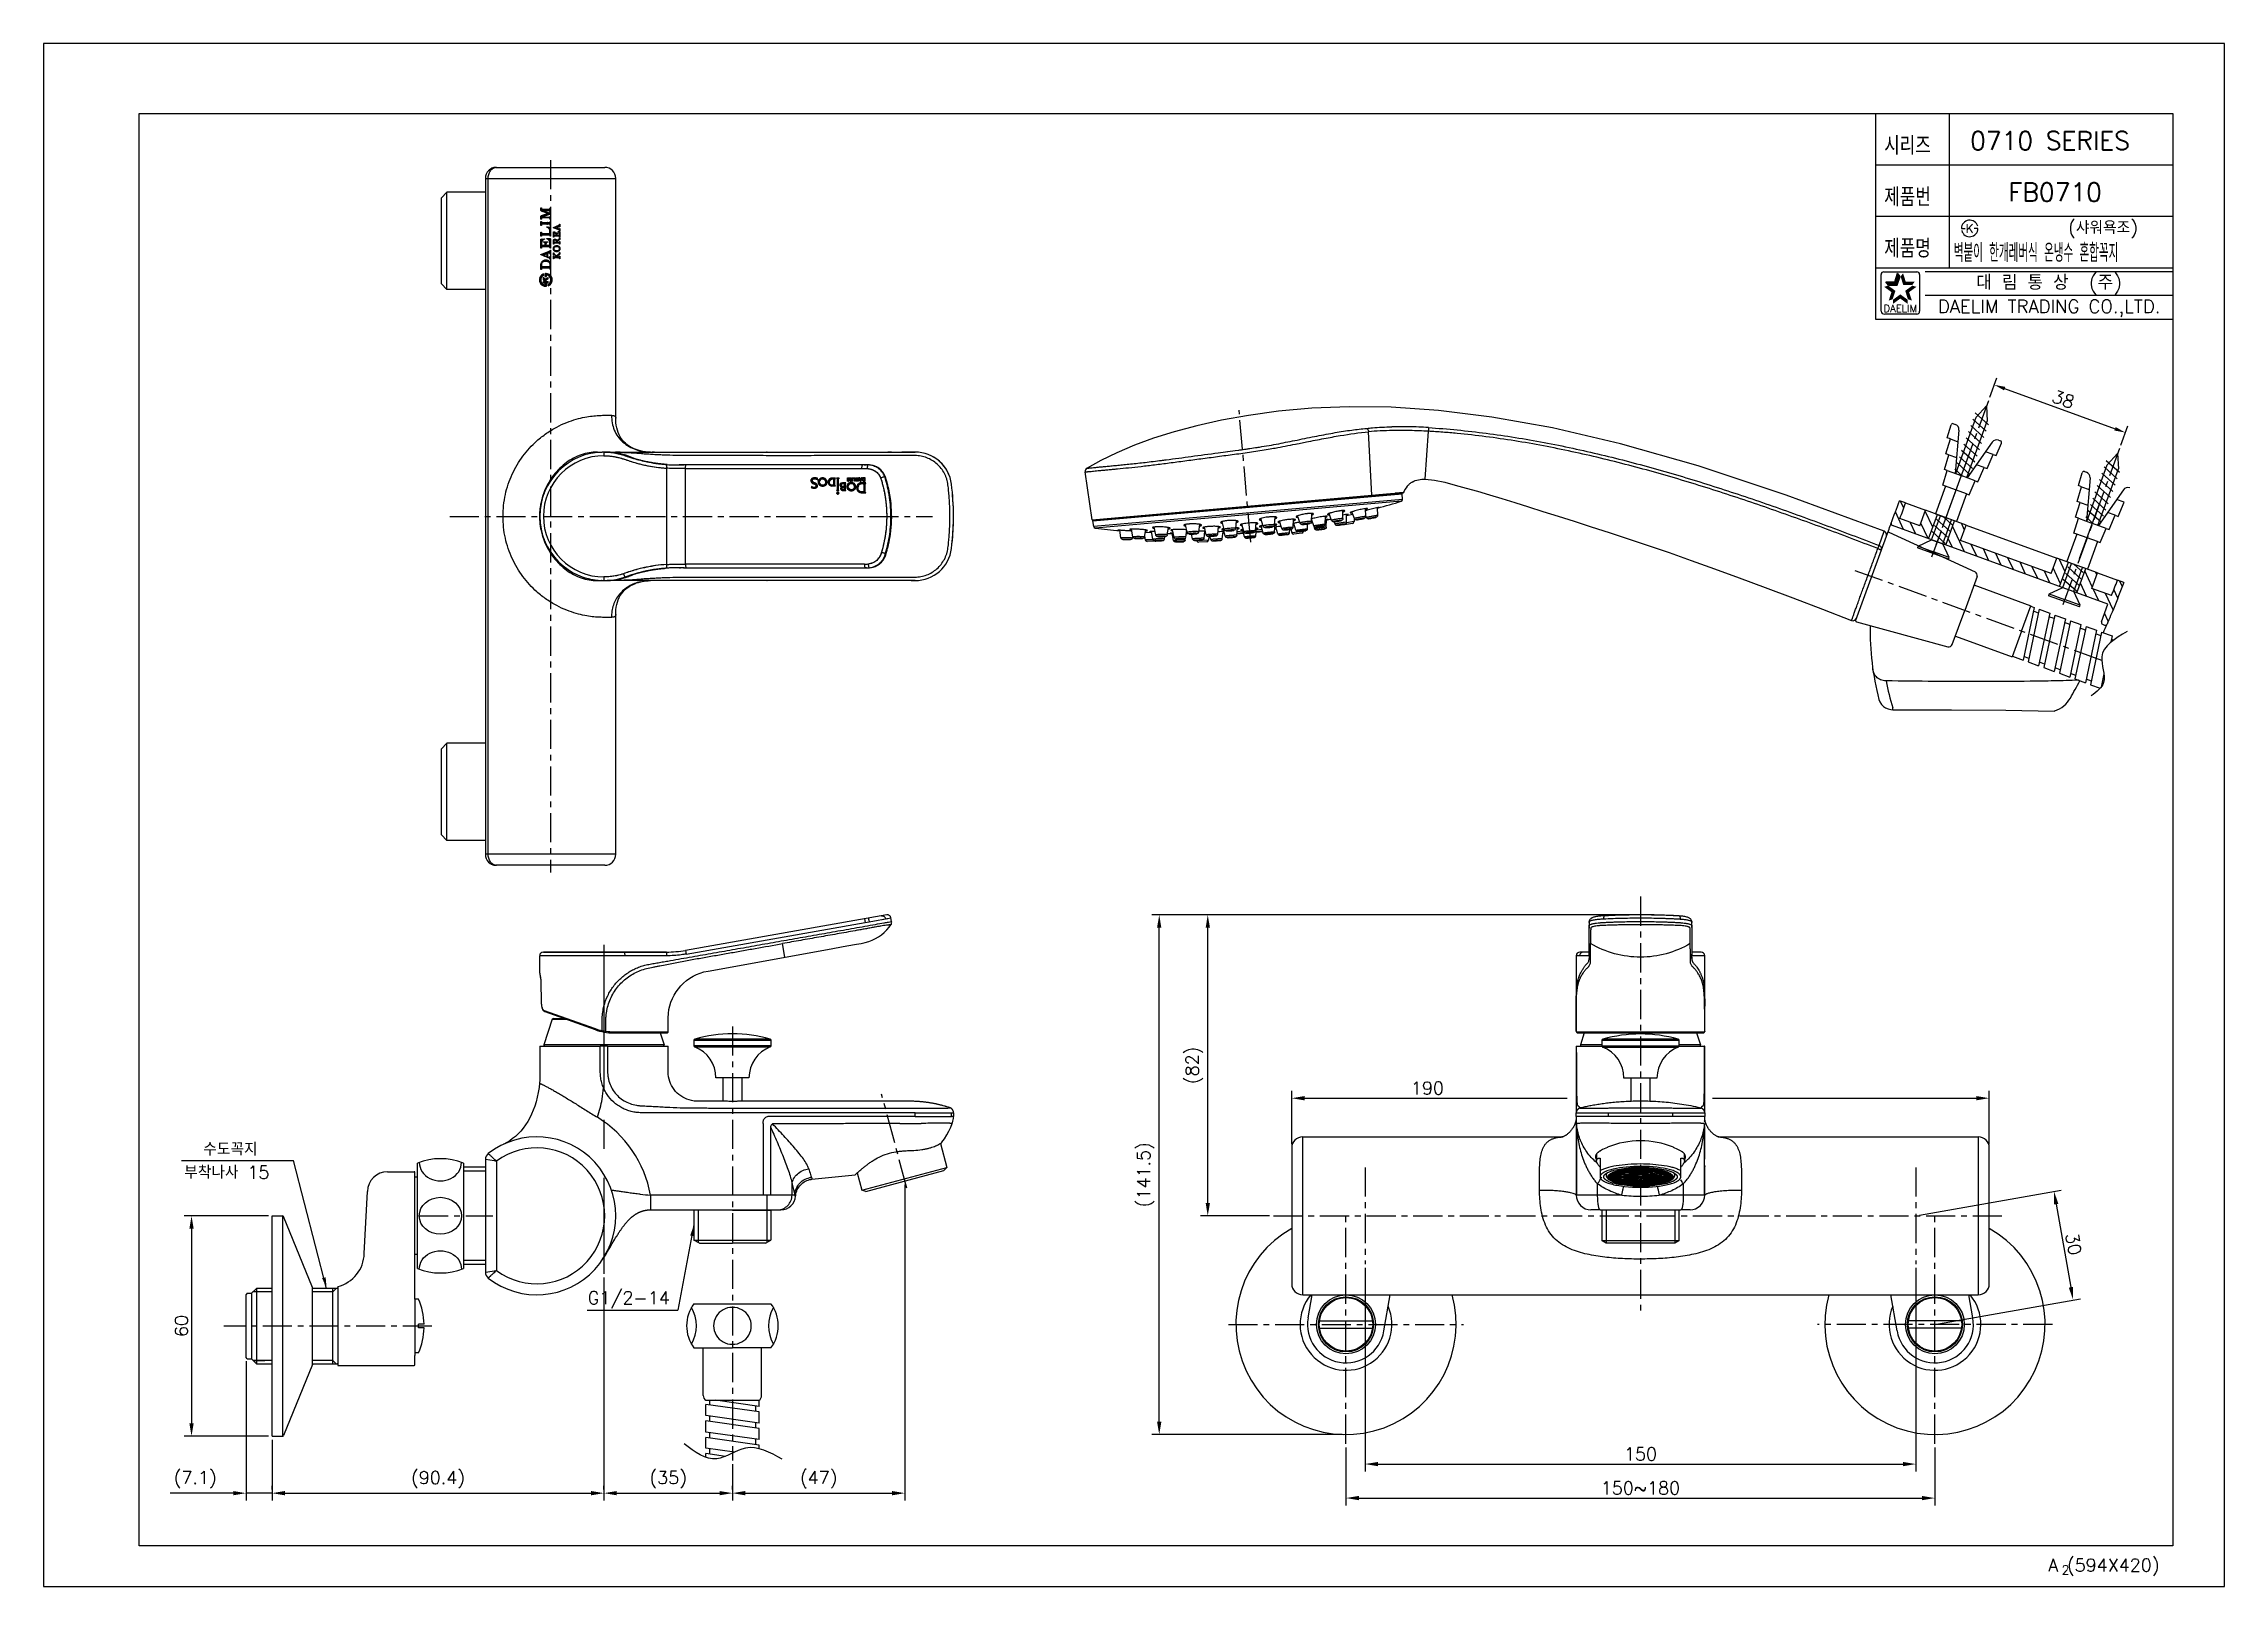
# Model space of a CAD drawing. Header units: millimetres. Extents: x 13335 to 13929, y 3069 to 3489.
import ezdxf
from ezdxf.enums import TextEntityAlignment as Align

# ---------------------------------------------------------------- set-up
doc = ezdxf.new("R2010")
doc.units = ezdxf.units.MM
doc.header["$LTSCALE"] = 0.25
doc.linetypes.add('CENTER', pattern=[50.8, 31.75, -6.35, 6.35, -6.35])
doc.layers.get('0').update_dxf_attribs({"color": 2})
for name, color, linetype in [('02___PRT_ALL_AXES', 7, 'Continuous'), ('03___PRT_ALL_CURVES', 7, 'Continuous'), ('06_ALL_SURFS', 7, 'Continuous'), ('07_ALL_FEATURES', 7, 'Continuous'), ('08_ALL_FEATURES', 7, 'Continuous'), ('CEN', 1, 'CENTER'), ('CENTER', 1, 'CENTER'), ('CL', 1, 'CENTER'), ('D', 2, 'Continuous'), ('DIM', 2, 'Continuous'), ('DWG', 7, 'Continuous'), ('LAYER_1', 160, 'Continuous'), ('Make2D 표시선', 7, 'Continuous'), ('TXT', 4, 'Continuous'), ('기본값', 7, 'Continuous'), ('윤곽선', 7, 'Continuous')]:
    doc.layers.add(name, color=color, linetype=linetype)
doc.styles.add('GHS', font='romans.shx', dxfattribs={"height": 3.5, "bigfont": 'ghs.shx'})
doc.styles.add('ROMANS', font='romans')
doc.dimstyles.new('HONG', dxfattribs={"dimscale": 0, "dimtxt": 3.5, "dimasz": 3.5, "dimexe": 2, "dimexo": 1, "dimgap": 1, "dimtad": 1, "dimdec": 4, "dimdsep": 46, "dimtxsty": 'GHS', "dimcen": 3, "dimclrd": 2, "dimclre": 2, "dimclrt": 2, "dimadec": 0, "dimazin": 0, "dimtfac": 1, "dimtdec": 4, "dimtmove": 0, "dimatfit": 2, "dimfxl": 0, "dimtvp": 1, "dimtolj": 1, "dimarcsym": 0})
doc.dimstyles.new('LEE', dxfattribs={"dimtxt": 3.5, "dimasz": 3.5, "dimexe": 2, "dimexo": 1, "dimgap": 1, "dimtad": 1, "dimdec": 4, "dimdsep": 46, "dimtxsty": 'GHS', "dimcen": 0, "dimclrd": 2, "dimclre": 2, "dimclrt": 2, "dimadec": 0, "dimazin": 0, "dimtfac": 1, "dimtdec": 4, "dimtmove": 0, "dimatfit": 3, "dimfxl": 0, "dimlwd": -1, "dimlwe": -1, "dimarcsym": 0})
doc.dimstyles.new('STANDARD$7', dxfattribs={"dimtxt": 3.5, "dimasz": 3, "dimexe": 1, "dimexo": 1, "dimgap": 1, "dimtad": 1, "dimdec": 4, "dimzin": 0, "dimdsep": 46, "dimtxsty": 'GHS', "dimcen": 1, "dimclrd": 256, "dimclre": 256, "dimclrt": 2, "dimadec": 4, "dimazin": 0, "dimtfac": 1, "dimtdec": 4, "dimtmove": 2, "dimatfit": 2, "dimfxl": 0, "dimtolj": 1, "dimtzin": 0, "dimlwd": -1, "dimlwe": -1, "dimarcsym": 0})
pattern_1 = [(45, (-873.3370506, -596.911696), (-0.00531108553, 0.00531108553), [])]
pattern_2 = [(135, (15017.47336, -40528.56807), (-0.08838834765, -0.08838834765), [])]

msp = doc.modelspace()

# ---------------------------------------------------------------- texts
at = {"color": 7, "style": 'GHS'}
for s, p in [('0710 SERIES', (13881.97416, 3462.55235)), ('FB0710', (13883.35192, 3448.55235))]:
    msp.add_text(s, height=5, dxfattribs=at).set_placement(p, align=Align.MIDDLE)
at = {"style": 'GHS'}
msp.add_text('(샤워욕조)', height=3.5, dxfattribs=at).set_placement((13886.90907, 3437.15479))
at = {"style": 'GHS', "width": 0.5}
msp.add_text('벽붙이 한개레버식 온냉수 혼합꼭지', height=5, dxfattribs=at).set_placement((13855.76151, 3429.53482))
at = {"color": 7, "linetype": 'Continuous'}
for s, height, style, p in [('대 림 통 상  (주)', 4, 'GHS', (13881.72757, 3423.66871)), ('DAELIM TRADING CO.,LTD.', 3.6, 'ROMANS', (13881.72757, 3416.90137))]:
    msp.add_text(s, height=height, dxfattribs=dict(at, style=style)).set_placement(p, align=Align.MIDDLE)
at = {"color": 2, "linetype": 'Continuous', "style": 'ROMANS'}
msp.add_text('DAELIM', height=2, dxfattribs=at).set_placement((13841.19472, 3415.90814), align=Align.CENTER)
at = {"color": 7, "style": 'GHS'}
for s, height, p in [('A (594X420)', 3.5, (13881.48107, 3073.00052)), ('2', 2.5, (13885.13476, 3072.16855))]:
    msp.add_text(s, height=height, dxfattribs=at).set_placement(p)
at = {"layer": 'D', "style": 'GHS', "width": 0.8}
for s, p in [('시리즈', (13836.80759, 3458.70301)), ('제품번', (13836.80759, 3444.70301)), ('제품명', (13836.80759, 3430.70301))]:
    msp.add_text(s, height=5, dxfattribs=at).set_placement(p)
at = {"layer": 'D', "style": 'GHS'}
msp.add_text('K', height=2.394, dxfattribs=at).set_placement((13860.09992, 3438.65549), align=Align.MIDDLE)
for s, p in [('수도꼭지', (13378.94519, 3186.26007)), ('부착나사 15', (13373.75326, 3179.94853)), ('G1/2-14', (13483.67962, 3145.78022))]:
    msp.add_text(s, height=3.5, dxfattribs=at).set_placement(p)
at = {"layer": 'DWG', "color": 2, "insert": (13712.39657, 3204.62331), "char_height": 3.5, "attachment_point": 5, "style": 'GHS'}
msp.add_mtext('\\A1;190', dxfattribs=at)

# ---------------------------------------------------------------- blocks, each defined once
blk = doc.blocks.new('*D8')
at = {"layer": 'Defpoints', "color": 0}
for p in [(13695.42, 3156.65), (13845.42, 3156.65), (13845.42, 3102.27)]:
    blk.add_point(p, dxfattribs=at)
at = {"layer": 'DWG', "color": 2, "lineweight": -2}
for p, q in [((13695.42, 3155.65), (13695.42, 3100.27)), ((13845.42, 3155.65), (13845.42, 3100.27)), ((13698.92, 3102.27), (13841.92, 3102.27))]:
    blk.add_line(p, q, dxfattribs=at)
at = {"layer": 'DWG', "color": 2}
for points in [[(13698.92, 3102.85), (13698.92, 3101.68), (13695.42, 3102.27)], [(13841.92, 3102.85), (13841.92, 3101.68), (13845.42, 3102.27)]]:
    blk.add_solid(points, dxfattribs=at)
at = {"layer": 'DWG', "color": 2, "insert": (13770.42, 3105.02), "char_height": 3.5, "attachment_point": 5, "style": 'GHS'}
blk.add_mtext('\\A1;150', dxfattribs=at)
blk = doc.blocks.new('*D9')
at = {"layer": 'Defpoints', "color": 0}
for p in [(13690.21, 3107.81), (13850.63, 3107.81), (13850.63, 3093.01)]:
    blk.add_point(p, dxfattribs=at)
at = {"layer": 'DWG', "color": 2, "lineweight": -2}
for p, q in [((13690.21, 3106.81), (13690.21, 3091.01)), ((13850.63, 3106.81), (13850.63, 3091.01)), ((13693.71, 3093.01), (13847.13, 3093.01))]:
    blk.add_line(p, q, dxfattribs=at)
at = {"layer": 'DWG', "color": 2}
for points in [[(13693.71, 3093.59), (13693.71, 3092.43), (13690.21, 3093.01)], [(13847.13, 3093.59), (13847.13, 3092.43), (13850.63, 3093.01)]]:
    blk.add_solid(points, dxfattribs=at)
at = {"layer": 'DWG', "color": 2, "insert": (13770.42, 3095.76), "char_height": 3.5, "attachment_point": 5, "style": 'GHS'}
blk.add_mtext('\\A1;150~180', dxfattribs=at)
blk = doc.blocks.new('A$C364C3DC7')
at = {"color": 2}
for p, q in [((14.68, 37.17), (14.83, 36.88)), ((14.69, 37.18), (14.77, 36.97)), ((15.24, 37.28), (14.72, 37.28)), ((15.24, 37.33), (14.75, 37.33)), ((14.77, 37.28), (14.77, 36.97)), ((14.77, 36.97), (15.24, 36.97)), ((14.87, 36.82), (14.8, 36.92)), ((14.8, 36.92), (15.24, 36.92)), ((15.01, 37.64), (15.24, 37.64)), ((15.24, 37.69), (15.06, 37.69)), ((15.11, 36.6), (15.11, 36.92)), ((15.24, 36.6), (15.11, 36.6)), ((15.24, 36.55), (15.17, 36.55)), ((15.59, 37.85), (15.24, 37.69)), ((15.24, 37.69), (15.24, 37.82)), ((15.24, 37.64), (15.59, 37.49)), ((15.24, 37.33), (15.24, 37.64)), ((15.59, 37.49), (15.24, 37.33)), ((15.59, 37.12), (15.24, 37.28)), ((15.24, 36.97), (15.24, 37.28)), ((15.24, 36.97), (15.59, 37.12)), ((15.24, 36.92), (15.59, 36.76)), ((15.24, 36.6), (15.24, 36.92)), ((15.59, 36.76), (15.24, 36.6)), ((15.59, 36.39), (15.24, 36.55)), ((15.4, 37.67), (15.75, 37.83)), ((15.75, 37.51), (15.4, 37.67)), ((15.75, 37.46), (15.4, 37.31)), ((15.75, 37.15), (15.4, 37.31)), ((15.75, 37.1), (15.4, 36.94)), ((15.75, 36.78), (15.4, 36.94)), ((15.4, 36.58), (15.75, 36.73)), ((15.4, 36.58), (15.75, 36.42)), ((15.41, 37.93), (15.59, 37.85)), ((15.49, 36.44), (15.49, 36.35)), ((15.49, 36.35), (15.59, 36.39)), ((15.75, 37.88), (15.51, 37.99)), ((15.59, 36.3), (15.75, 36.37)), ((15.75, 37.88), (15.75, 38.11)), ((16.46, 37.88), (15.75, 37.88)), ((15.75, 37.51), (15.75, 37.83)), ((15.75, 37.83), (16.46, 37.83)), ((16.46, 37.51), (15.75, 37.51)), ((16.46, 37.46), (15.75, 37.46)), ((15.75, 37.15), (15.75, 37.46)), ((15.75, 37.15), (16.46, 37.15)), ((16.46, 37.1), (15.75, 37.1)), ((15.75, 36.78), (15.75, 37.1)), ((15.75, 36.78), (16.46, 36.78)), ((16.46, 36.73), (15.75, 36.73)), ((15.75, 36.42), (15.75, 36.73)), ((15.75, 36.42), (16.46, 36.42)), ((15.75, 36.37), (16.46, 36.37)), ((15.93, 38.19), (16.46, 38.19)), ((16.46, 38.24), (16.05, 38.24)), ((16.13, 36.06), (16.13, 36.37)), ((16.46, 36.06), (16.14, 36.06)), ((16.46, 36.01), (16.27, 36.01)), ((16.81, 38.4), (16.46, 38.24)), ((16.46, 38.24), (16.46, 38.39)), ((16.46, 38.19), (16.81, 38.03)), ((16.46, 37.88), (16.46, 38.19)), ((16.81, 38.03), (16.46, 37.88)), ((16.46, 37.83), (16.81, 37.67)), ((16.46, 37.51), (16.46, 37.83)), ((16.81, 37.67), (16.46, 37.51)), ((16.46, 37.46), (16.46, 37.15)), ((16.81, 37.31), (16.46, 37.46)), ((16.46, 37.15), (16.81, 37.31)), ((16.81, 36.94), (16.46, 37.1)), ((16.46, 37.1), (16.46, 36.78)), ((16.46, 36.78), (16.81, 36.94)), ((16.46, 36.73), (16.46, 36.42)), ((16.81, 36.58), (16.46, 36.73)), ((16.46, 36.42), (16.81, 36.58)), ((16.46, 36.06), (16.46, 36.37)), ((16.46, 36.37), (16.81, 36.21)), ((16.81, 36.21), (16.46, 36.06)), ((16.81, 35.85), (16.46, 36.01)), ((16.62, 38.22), (16.97, 38.37)), ((16.97, 38.06), (16.62, 38.22)), ((16.62, 37.85), (16.97, 38.01)), ((16.97, 37.69), (16.62, 37.85)), ((16.62, 37.49), (16.97, 37.64)), ((16.97, 37.33), (16.62, 37.49)), ((16.62, 37.12), (16.97, 37.28)), ((16.62, 37.12), (16.97, 36.97)), ((16.97, 36.92), (16.62, 36.76)), ((16.62, 36.76), (16.97, 36.6)), ((16.62, 36.39), (16.97, 36.55)), ((16.62, 36.39), (16.97, 36.24)), ((16.97, 36.19), (16.62, 36.03)), ((16.62, 36.03), (16.97, 35.87)), ((16.67, 38.46), (16.81, 38.4)), ((16.77, 35.86), (16.77, 35.84)), ((16.78, 35.84), (16.81, 35.85)), ((16.97, 38.42), (16.8, 38.5)), ((16.97, 35.82), (16.91, 35.8)), ((16.97, 38.42), (16.97, 38.55)), ((17.68, 38.42), (16.97, 38.42)), ((16.97, 38.37), (17.68, 38.37)), ((16.97, 38.06), (16.97, 38.37)), ((17.68, 38.06), (16.97, 38.06)), ((16.97, 38.01), (17.68, 38.01)), ((16.97, 37.69), (16.97, 38.01)), ((17.68, 37.69), (16.97, 37.69)), ((16.97, 37.64), (17.68, 37.64)), ((16.97, 37.33), (16.97, 37.64)), ((17.68, 37.33), (16.97, 37.33)), ((17.68, 37.28), (16.97, 37.28)), ((16.97, 36.97), (16.97, 37.28)), ((16.97, 36.97), (17.68, 36.97)), ((17.68, 36.92), (16.97, 36.92)), ((16.97, 36.6), (16.97, 36.92)), ((16.97, 36.6), (17.68, 36.6)), ((16.97, 36.55), (17.68, 36.55)), ((16.97, 36.24), (16.97, 36.55)), ((16.97, 36.24), (17.68, 36.24)), ((17.68, 36.19), (16.97, 36.19)), ((16.97, 35.87), (16.97, 36.19)), ((16.97, 35.87), (17.68, 35.87)), ((17.68, 35.82), (16.97, 35.82)), ((17.68, 38.42), (17.68, 38.73)), ((18.03, 38.58), (17.68, 38.42)), ((17.68, 38.06), (17.68, 38.37)), ((17.68, 38.37), (18.03, 38.22)), ((18.03, 38.22), (17.68, 38.06)), ((17.68, 37.69), (17.68, 38.01)), ((17.68, 38.01), (18.03, 37.85)), ((18.03, 37.85), (17.68, 37.69)), ((17.68, 37.64), (18.03, 37.49)), ((17.68, 37.33), (17.68, 37.64)), ((18.03, 37.49), (17.68, 37.33)), ((18.03, 37.12), (17.68, 37.28)), ((17.68, 37.28), (17.68, 36.97)), ((17.68, 36.97), (18.03, 37.12)), ((17.68, 36.92), (17.68, 36.6)), ((18.03, 36.76), (17.68, 36.92)), ((17.68, 36.6), (18.03, 36.76)), ((18.03, 36.39), (17.68, 36.55)), ((17.68, 36.55), (17.68, 36.24)), ((17.68, 36.24), (18.03, 36.39)), ((17.68, 36.19), (17.68, 35.87)), ((18.03, 36.03), (17.68, 36.19)), ((17.68, 35.87), (18.03, 36.03)), ((18.03, 35.67), (17.68, 35.82)), ((17.69, 38.73), (18.03, 38.58)), ((17.81, 35.76), (17.81, 35.58)), ((17.82, 35.57), (18.03, 35.67)), ((18.19, 38.6), (17.84, 38.76)), ((17.84, 38.76), (17.85, 38.76)), ((17.84, 38.4), (18.19, 38.56)), ((18.19, 38.24), (17.84, 38.4)), ((17.84, 38.03), (18.19, 38.19)), ((18.19, 37.88), (17.84, 38.03)), ((17.84, 37.67), (18.19, 37.83)), ((18.19, 37.51), (17.84, 37.67)), ((18.19, 37.46), (17.84, 37.31)), ((17.84, 37.31), (18.19, 37.15)), ((18.19, 37.1), (17.84, 36.94)), ((17.84, 36.94), (18.19, 36.78)), ((18.19, 36.73), (17.84, 36.58)), ((17.84, 36.58), (18.19, 36.42)), ((18.19, 36.37), (17.84, 36.21)), ((17.84, 36.21), (18.19, 36.06)), ((17.84, 35.85), (18.19, 36.01)), ((17.84, 35.85), (18.19, 35.69)), ((17.97, 35.54), (18.19, 35.64)), ((18.19, 38.6), (18.19, 38.83)), ((18.89, 38.6), (18.19, 38.6)), ((18.19, 38.56), (18.89, 38.56)), ((18.19, 38.24), (18.19, 38.55)), ((18.89, 38.24), (18.19, 38.24)), ((18.19, 37.88), (18.19, 38.19)), ((18.19, 38.19), (18.89, 38.19)), ((18.89, 37.88), (18.19, 37.88)), ((18.19, 37.51), (18.19, 37.83)), ((18.19, 37.83), (18.89, 37.83)), ((18.89, 37.51), (18.19, 37.51)), ((18.89, 37.46), (18.19, 37.46)), ((18.19, 37.15), (18.19, 37.46)), ((18.19, 37.15), (18.89, 37.15)), ((18.19, 37.1), (18.89, 37.1)), ((18.19, 36.78), (18.19, 37.1)), ((18.89, 36.78), (18.19, 36.78)), ((18.19, 36.42), (18.19, 36.73)), ((18.89, 36.73), (18.19, 36.73)), ((18.19, 36.42), (18.89, 36.42)), ((18.19, 36.37), (18.89, 36.37)), ((18.19, 36.06), (18.19, 36.37)), ((18.19, 36.06), (18.89, 36.06)), ((18.89, 36.01), (18.19, 36.01)), ((18.19, 35.69), (18.19, 36.01)), ((18.19, 35.69), (18.89, 35.69)), ((18.19, 35.64), (18.89, 35.64)), ((18.66, 38.92), (18.89, 38.92)), ((18.89, 38.6), (18.89, 38.92)), ((18.89, 38.92), (19.25, 38.76)), ((19.25, 38.76), (18.89, 38.6)), ((18.89, 38.56), (19.25, 38.4)), ((18.89, 38.24), (18.89, 38.55)), ((19.25, 38.4), (18.89, 38.24)), ((18.89, 38.19), (19.25, 38.03)), ((18.89, 37.88), (18.89, 38.19)), ((19.25, 38.03), (18.89, 37.88)), ((18.89, 37.51), (18.89, 37.83)), ((18.89, 37.83), (19.25, 37.67)), ((19.25, 37.67), (18.89, 37.51)), ((19.25, 37.31), (18.89, 37.46)), ((18.89, 37.46), (18.89, 37.15)), ((18.89, 37.15), (19.25, 37.31)), ((19.25, 36.94), (18.89, 37.1)), ((18.89, 37.1), (18.89, 36.78)), ((18.89, 36.78), (19.25, 36.94)), ((18.89, 36.73), (18.89, 36.42)), ((19.25, 36.58), (18.89, 36.73)), ((18.89, 36.42), (19.25, 36.58)), ((18.89, 36.37), (18.89, 36.06)), ((19.25, 36.21), (18.89, 36.37)), ((18.89, 36.06), (19.25, 36.21)), ((18.89, 36.01), (18.89, 35.69)), ((19.25, 35.85), (18.89, 36.01)), ((18.89, 35.69), (19.25, 35.85)), ((18.89, 35.64), (19.25, 35.48)), ((19.06, 38.94), (19.18, 39)), ((19.41, 38.79), (19.06, 38.94)), ((19.06, 38.58), (19.41, 38.74)), ((19.41, 38.42), (19.06, 38.58)), ((19.06, 38.22), (19.41, 38.37)), ((19.41, 38.06), (19.06, 38.22)), ((19.06, 37.49), (19.41, 37.64)), ((19.41, 37.33), (19.06, 37.49)), ((19.41, 37.28), (19.06, 37.12)), ((19.41, 36.97), (19.06, 37.12)), ((19.41, 36.92), (19.06, 36.76)), ((19.06, 36.76), (19.41, 36.6)), ((19.41, 36.55), (19.06, 36.39)), ((19.41, 36.24), (19.06, 36.39)), ((19.41, 36.19), (19.06, 36.03)), ((19.06, 36.03), (19.41, 35.87)), ((19.41, 35.82), (19.06, 35.67)), ((19.06, 35.67), (19.41, 35.51)), ((19.41, 38.79), (19.41, 39.03)), ((20.11, 38.79), (19.41, 38.79)), ((19.41, 38.42), (19.41, 38.74)), ((19.41, 38.74), (20.11, 38.74)), ((20.11, 38.42), (19.41, 38.42)), ((19.41, 38.06), (19.41, 38.37)), ((19.41, 38.37), (20.11, 38.37)), ((20.11, 38.06), (19.41, 38.06)), ((19.41, 37.33), (19.41, 37.64)), ((19.41, 37.64), (20.11, 37.64)), ((20.11, 37.33), (19.41, 37.33)), ((19.41, 36.97), (19.41, 37.28)), ((20.11, 37.28), (19.41, 37.28)), ((19.41, 36.97), (20.11, 36.97)), ((19.41, 36.6), (19.41, 36.92)), ((20.11, 36.92), (19.41, 36.92)), ((19.41, 36.6), (20.11, 36.6)), ((19.41, 36.24), (19.41, 36.55)), ((20.11, 36.55), (19.41, 36.55)), ((19.41, 36.24), (20.11, 36.24)), ((19.41, 35.87), (19.41, 36.19)), ((20.11, 36.19), (19.41, 36.19)), ((19.41, 35.87), (20.11, 35.87)), ((19.41, 35.51), (19.41, 35.82)), ((20.11, 35.82), (19.41, 35.82)), ((19.98, 39.1), (20.11, 39.1)), ((20.11, 38.79), (20.11, 39.1)), ((20.11, 39.1), (20.46, 38.94)), ((20.46, 38.94), (20.11, 38.79)), ((20.11, 38.42), (20.11, 38.74)), ((20.11, 38.74), (20.46, 38.58)), ((20.46, 38.58), (20.11, 38.42)), ((20.11, 38.06), (20.11, 38.37)), ((20.11, 38.37), (20.46, 38.22)), ((20.46, 38.22), (20.11, 38.06)), ((20.11, 37.33), (20.11, 37.64)), ((20.11, 37.64), (20.46, 37.49)), ((20.46, 37.49), (20.11, 37.33)), ((20.11, 37.28), (20.11, 36.97)), ((20.46, 37.12), (20.11, 37.28)), ((20.11, 36.97), (20.46, 37.12)), ((20.46, 36.76), (20.11, 36.92)), ((20.11, 36.92), (20.11, 36.6)), ((20.11, 36.6), (20.46, 36.76)), ((20.11, 36.55), (20.11, 36.24)), ((20.46, 36.39), (20.11, 36.55)), ((20.11, 36.24), (20.46, 36.39)), ((20.11, 36.19), (20.11, 35.87)), ((20.46, 36.03), (20.11, 36.19)), ((20.11, 35.87), (20.46, 36.03)), ((20.11, 35.82), (20.11, 35.51)), ((20.46, 35.67), (20.11, 35.82)), ((20.46, 35.67), (20.11, 35.51)), ((20.63, 38.97), (20.28, 39.13)), ((20.28, 39.13), (20.29, 39.13)), ((20.28, 38.76), (20.63, 38.92)), ((20.63, 38.6), (20.28, 38.76)), ((20.28, 38.4), (20.63, 38.56)), ((20.63, 38.24), (20.28, 38.4)), ((20.28, 38.03), (20.63, 38.19)), ((20.63, 37.88), (20.28, 38.03)), ((20.28, 37.67), (20.63, 37.83)), ((20.63, 37.51), (20.28, 37.67)), ((20.63, 37.46), (20.28, 37.31)), ((20.28, 37.31), (20.63, 37.15)), ((20.63, 37.1), (20.28, 36.94)), ((20.28, 36.94), (20.63, 36.78)), ((20.28, 36.58), (20.63, 36.73)), ((20.63, 36.42), (20.28, 36.58)), ((20.63, 36.37), (20.28, 36.21)), ((20.63, 36.06), (20.28, 36.21)), ((20.28, 35.85), (20.63, 36.01)), ((20.28, 35.85), (20.63, 35.69)), ((20.28, 35.48), (20.63, 35.64)), ((20.63, 38.97), (20.63, 39.16)), ((21.33, 38.97), (20.63, 38.97)), ((20.63, 38.6), (20.63, 38.92)), ((20.63, 38.92), (21.33, 38.92)), ((21.33, 38.6), (20.63, 38.6)), ((20.63, 38.24), (20.63, 38.56)), ((20.63, 38.56), (21.33, 38.56)), ((21.33, 38.24), (20.63, 38.24)), ((20.63, 37.88), (20.63, 38.19)), ((20.63, 38.19), (21.33, 38.19)), ((21.33, 37.88), (20.63, 37.88)), ((20.63, 37.51), (20.63, 37.83)), ((20.63, 37.83), (21.33, 37.83)), ((21.33, 37.51), (20.63, 37.51)), ((20.63, 37.46), (21.33, 37.46)), ((20.63, 37.15), (20.63, 37.46)), ((20.63, 37.15), (21.33, 37.15)), ((21.33, 37.1), (20.63, 37.1)), ((20.63, 36.78), (20.63, 37.1)), ((21.33, 36.78), (20.63, 36.78)), ((20.63, 36.73), (21.33, 36.73)), ((20.63, 36.42), (20.63, 36.73)), ((20.63, 36.42), (21.33, 36.42)), ((21.33, 36.37), (20.63, 36.37)), ((20.63, 36.06), (20.63, 36.37)), ((21.33, 36.06), (20.63, 36.06)), ((20.63, 35.69), (20.63, 36.01)), ((20.63, 36.01), (21.33, 36.01)), ((20.63, 35.69), (21.33, 35.69)), ((20.63, 35.33), (20.63, 35.64)), ((20.63, 35.64), (21.33, 35.64)), ((21.33, 38.97), (21.33, 39.22)), ((21.68, 39.13), (21.33, 38.97)), ((21.33, 38.92), (21.68, 38.76)), ((21.33, 38.6), (21.33, 38.92)), ((21.68, 38.76), (21.33, 38.6)), ((21.33, 38.56), (21.68, 38.4)), ((21.33, 38.24), (21.33, 38.56)), ((21.68, 38.4), (21.33, 38.24)), ((21.33, 37.88), (21.33, 38.19)), ((21.33, 38.19), (21.68, 38.03)), ((21.68, 38.03), (21.33, 37.88)), ((21.33, 37.83), (21.68, 37.67)), ((21.33, 37.51), (21.33, 37.83)), ((21.68, 37.67), (21.33, 37.51)), ((21.33, 37.46), (21.68, 37.31)), ((21.33, 37.46), (21.33, 37.15)), ((21.68, 37.31), (21.33, 37.15)), ((21.68, 36.94), (21.33, 37.1)), ((21.33, 37.1), (21.33, 36.78)), ((21.33, 36.78), (21.68, 36.94)), ((21.68, 36.58), (21.33, 36.73)), ((21.33, 36.73), (21.33, 36.42)), ((21.33, 36.42), (21.68, 36.58)), ((21.33, 36.37), (21.33, 36.06)), ((21.68, 36.21), (21.33, 36.37)), ((21.33, 36.06), (21.68, 36.21)), ((21.33, 36.01), (21.68, 35.85)), ((21.33, 36.01), (21.33, 35.69)), ((21.33, 35.69), (21.68, 35.85)), ((21.68, 35.48), (21.33, 35.64)), ((21.33, 35.64), (21.33, 35.33)), ((21.46, 39.23), (21.68, 39.13)), ((21.49, 38.94), (21.85, 39.1)), ((21.85, 38.79), (21.49, 38.94)), ((21.49, 38.58), (21.85, 38.74)), ((21.85, 38.42), (21.49, 38.58)), ((21.49, 38.22), (21.85, 38.37)), ((21.85, 38.06), (21.49, 38.22)), ((21.49, 37.85), (21.85, 38.01)), ((21.85, 37.69), (21.49, 37.85)), ((21.49, 37.49), (21.85, 37.64)), ((21.85, 37.33), (21.49, 37.49)), ((21.85, 37.28), (21.49, 37.12)), ((21.49, 37.12), (21.85, 36.97)), ((21.85, 36.92), (21.49, 36.76)), ((21.49, 36.76), (21.85, 36.6)), ((21.85, 36.55), (21.49, 36.39)), ((21.49, 36.39), (21.85, 36.24)), ((21.85, 36.19), (21.49, 36.03)), ((21.49, 36.03), (21.85, 35.87)), ((21.49, 35.67), (21.85, 35.82)), ((21.49, 35.67), (21.85, 35.51)), ((21.85, 39.15), (21.65, 39.24)), ((21.85, 39.15), (21.85, 39.25)), ((22.55, 39.15), (21.85, 39.15)), ((21.85, 38.79), (21.85, 39.1)), ((21.85, 39.1), (22.55, 39.1)), ((22.55, 38.79), (21.85, 38.79)), ((21.85, 38.42), (21.85, 38.74)), ((21.85, 38.74), (22.55, 38.74)), ((22.55, 38.42), (21.85, 38.42)), ((21.85, 38.37), (22.55, 38.37)), ((21.85, 38.06), (21.85, 38.37)), ((22.55, 38.06), (21.85, 38.06)), ((21.85, 37.69), (21.85, 38.01)), ((21.85, 38.01), (22.55, 38.01)), ((22.55, 37.69), (21.85, 37.69)), ((21.85, 37.64), (22.55, 37.64)), ((21.85, 37.33), (21.85, 37.64)), ((22.55, 37.33), (21.85, 37.33)), ((21.85, 36.97), (21.85, 37.28)), ((22.55, 37.28), (21.85, 37.28)), ((21.85, 36.97), (22.55, 36.97)), ((21.85, 36.6), (21.85, 36.92)), ((22.55, 36.92), (21.85, 36.92)), ((21.85, 36.6), (22.55, 36.6)), ((22.55, 36.55), (21.85, 36.55)), ((21.85, 36.24), (21.85, 36.55)), ((21.85, 36.24), (22.55, 36.24)), ((21.85, 35.87), (21.85, 36.19)), ((22.55, 36.19), (21.85, 36.19)), ((21.85, 35.87), (22.55, 35.87)), ((21.85, 35.82), (22.55, 35.82)), ((21.85, 35.51), (21.85, 35.82)), ((22.83, 39.28), (22.55, 39.15)), ((22.55, 39.15), (22.55, 39.27)), ((22.55, 38.79), (22.55, 39.1)), ((22.55, 39.1), (22.9, 38.94)), ((22.9, 38.94), (22.55, 38.79)), ((22.55, 38.42), (22.55, 38.74)), ((22.55, 38.74), (22.9, 38.58)), ((22.9, 38.58), (22.55, 38.42)), ((22.55, 38.06), (22.55, 38.37)), ((22.55, 38.37), (22.9, 38.22)), ((22.9, 38.22), (22.55, 38.06)), ((22.55, 37.69), (22.55, 38.01)), ((22.55, 38.01), (22.9, 37.85)), ((22.9, 37.85), (22.55, 37.69)), ((22.55, 37.64), (22.9, 37.49)), ((22.55, 37.33), (22.55, 37.64)), ((22.9, 37.49), (22.55, 37.33)), ((22.9, 37.12), (22.55, 37.28)), ((22.55, 37.28), (22.55, 36.97)), ((22.55, 36.97), (22.9, 37.12)), ((22.9, 36.76), (22.55, 36.92)), ((22.55, 36.92), (22.55, 36.6)), ((22.55, 36.6), (22.9, 36.76)), ((22.9, 36.39), (22.55, 36.55)), ((22.55, 36.55), (22.55, 36.24)), ((22.55, 36.24), (22.9, 36.39)), ((22.9, 36.03), (22.55, 36.19)), ((22.55, 36.19), (22.55, 35.87)), ((22.55, 35.87), (22.9, 36.03)), ((22.9, 35.67), (22.55, 35.82)), ((22.55, 35.82), (22.55, 35.51)), ((22.55, 35.51), (22.9, 35.67)), ((22.71, 39.13), (23.06, 39.28)), ((23.06, 38.97), (22.71, 39.13)), ((22.71, 38.76), (23.06, 38.92)), ((23.06, 38.6), (22.71, 38.76)), ((22.71, 38.4), (23.06, 38.56)), ((23.06, 38.24), (22.71, 38.4)), ((22.71, 38.03), (23.06, 38.19)), ((23.06, 37.88), (22.71, 38.03)), ((22.71, 37.67), (23.06, 37.83)), ((23.06, 37.51), (22.71, 37.67)), ((23.06, 37.1), (22.71, 36.94)), ((22.71, 36.94), (23.06, 36.78)), ((23.06, 36.73), (22.71, 36.58)), ((22.71, 36.58), (23.06, 36.42)), ((23.06, 36.01), (22.71, 35.85)), ((22.71, 35.85), (23.06, 35.69)), ((23.06, 35.64), (22.71, 35.48)), ((23.06, 38.97), (23.06, 39.28)), ((23.77, 38.97), (23.06, 38.97)), ((23.06, 38.6), (23.06, 38.92)), ((23.06, 38.92), (23.77, 38.92)), ((23.77, 38.6), (23.06, 38.6)), ((23.06, 38.56), (23.77, 38.56)), ((23.06, 38.24), (23.06, 38.55)), ((23.77, 38.24), (23.06, 38.24)), ((23.06, 37.88), (23.06, 38.19)), ((23.06, 38.19), (23.77, 38.19)), ((23.77, 37.88), (23.06, 37.88)), ((23.06, 37.51), (23.06, 37.83)), ((23.06, 37.83), (23.77, 37.83)), ((23.77, 37.51), (23.06, 37.51)), ((23.06, 37.1), (23.77, 37.1)), ((23.06, 36.78), (23.06, 37.1)), ((23.77, 36.78), (23.06, 36.78)), ((23.77, 36.73), (23.06, 36.73)), ((23.06, 36.42), (23.06, 36.73)), ((23.06, 36.42), (23.77, 36.42)), ((23.06, 36.01), (23.77, 36.01)), ((23.06, 35.69), (23.06, 36.01)), ((23.06, 35.69), (23.77, 35.69)), ((23.77, 35.64), (23.06, 35.64)), ((23.06, 35.33), (23.06, 35.64)), ((23.77, 39.28), (24.12, 39.13)), ((23.77, 38.97), (23.77, 39.28)), ((24.12, 39.13), (23.77, 38.97)), ((23.77, 38.92), (24.12, 38.76)), ((23.77, 38.6), (23.77, 38.92)), ((24.12, 38.76), (23.77, 38.6)), ((23.77, 38.56), (24.12, 38.4)), ((23.77, 38.24), (23.77, 38.55)), ((24.12, 38.4), (23.77, 38.24)), ((23.77, 37.88), (23.77, 38.19)), ((23.77, 38.19), (24.12, 38.03)), ((24.12, 38.03), (23.77, 37.88)), ((23.77, 37.83), (24.12, 37.67)), ((23.77, 37.51), (23.77, 37.83)), ((24.12, 37.67), (23.77, 37.51)), ((23.77, 36.78), (23.77, 37.1)), ((23.77, 37.1), (24.12, 36.94)), ((24.12, 36.94), (23.77, 36.78)), ((23.77, 36.42), (23.77, 36.73)), ((24.12, 36.58), (23.77, 36.73)), ((23.77, 36.42), (24.12, 36.58)), ((23.77, 36.01), (24.12, 35.85)), ((23.77, 35.69), (23.77, 36.01)), ((24.12, 35.85), (23.77, 35.69)), ((24.12, 35.48), (23.77, 35.64)), ((23.77, 35.33), (23.77, 35.64)), ((24.28, 39.1), (23.93, 38.94)), ((24.28, 38.79), (23.93, 38.94)), ((24.28, 38.74), (23.93, 38.58)), ((23.93, 38.58), (24.28, 38.42)), ((24.28, 38.37), (23.93, 38.22)), ((23.93, 38.22), (24.28, 38.06)), ((23.93, 37.85), (24.28, 38.01)), ((23.93, 37.85), (24.28, 37.69)), ((24.28, 37.64), (23.93, 37.49)), ((23.93, 37.49), (24.28, 37.33)), ((23.93, 37.12), (24.28, 37.28)), ((24.28, 36.97), (23.93, 37.12)), ((23.93, 36.76), (24.28, 36.92)), ((24.28, 36.6), (23.93, 36.76)), ((23.93, 36.39), (24.28, 36.55)), ((24.28, 36.24), (23.93, 36.39)), ((23.93, 36.03), (24.28, 36.19)), ((24.28, 35.87), (23.93, 36.03)), ((23.93, 35.67), (24.28, 35.82)), ((24.28, 35.51), (23.93, 35.67)), ((24, 39.28), (24.28, 39.15)), ((24.28, 39.15), (24.28, 39.27)), ((24.28, 39.15), (24.99, 39.15)), ((24.28, 38.79), (24.28, 39.1)), ((24.99, 39.1), (24.28, 39.1)), ((24.99, 38.79), (24.28, 38.79)), ((24.99, 38.74), (24.28, 38.74)), ((24.28, 38.42), (24.28, 38.74)), ((24.28, 38.42), (24.99, 38.42)), ((24.99, 38.37), (24.28, 38.37)), ((24.28, 38.06), (24.28, 38.37)), ((24.28, 38.06), (24.99, 38.06)), ((24.28, 37.69), (24.28, 38.01)), ((24.99, 38.01), (24.28, 38.01)), ((24.28, 37.69), (24.99, 37.69)), ((24.99, 37.64), (24.28, 37.64)), ((24.28, 37.33), (24.28, 37.64)), ((24.28, 37.33), (24.99, 37.33)), ((24.28, 37.28), (24.28, 36.97)), ((24.28, 37.28), (24.99, 37.28)), ((24.99, 36.97), (24.28, 36.97)), ((24.28, 36.92), (24.99, 36.92)), ((24.28, 36.92), (24.28, 36.6)), ((24.99, 36.6), (24.28, 36.6)), ((24.28, 36.55), (24.99, 36.55)), ((24.28, 36.55), (24.28, 36.24)), ((24.99, 36.24), (24.28, 36.24)), ((24.28, 36.19), (24.99, 36.19)), ((24.28, 36.19), (24.28, 35.87)), ((24.99, 35.87), (24.28, 35.87)), ((24.28, 35.82), (24.99, 35.82)), ((24.28, 35.82), (24.28, 35.51)), ((24.99, 39.15), (24.99, 39.25)), ((24.99, 39.15), (25.18, 39.24)), ((24.99, 38.79), (24.99, 39.1)), ((25.34, 38.94), (24.99, 39.1)), ((24.99, 38.79), (25.34, 38.94)), ((24.99, 38.74), (25.34, 38.58)), ((24.99, 38.42), (24.99, 38.74)), ((24.99, 38.42), (25.34, 38.58)), ((24.99, 38.06), (24.99, 38.37)), ((25.34, 38.22), (24.99, 38.37)), ((24.99, 38.06), (25.34, 38.22)), ((24.99, 37.69), (24.99, 38.01)), ((25.34, 37.85), (24.99, 38.01)), ((24.99, 37.69), (25.34, 37.85)), ((25.34, 37.49), (24.99, 37.64)), ((24.99, 37.33), (24.99, 37.64)), ((25.34, 37.49), (24.99, 37.33)), ((24.99, 37.28), (25.34, 37.12)), ((24.99, 36.97), (24.99, 37.28)), ((25.34, 37.12), (24.99, 36.97)), ((24.99, 36.92), (25.34, 36.76)), ((24.99, 36.6), (24.99, 36.92)), ((25.34, 36.76), (24.99, 36.6)), ((24.99, 36.24), (24.99, 36.55)), ((24.99, 36.55), (25.34, 36.39)), ((25.34, 36.39), (24.99, 36.24)), ((24.99, 35.87), (24.99, 36.19)), ((24.99, 36.19), (25.34, 36.03)), ((25.34, 36.03), (24.99, 35.87)), ((24.99, 35.82), (25.34, 35.67)), ((24.99, 35.51), (24.99, 35.82)), ((25.34, 35.67), (24.99, 35.51)), ((25.37, 39.23), (25.15, 39.13)), ((25.15, 39.13), (25.5, 38.97)), ((25.5, 38.92), (25.15, 38.76)), ((25.15, 38.76), (25.5, 38.6)), ((25.5, 38.56), (25.15, 38.4)), ((25.15, 38.4), (25.5, 38.24)), ((25.5, 38.19), (25.15, 38.03)), ((25.15, 38.03), (25.5, 37.88)), ((25.5, 37.83), (25.15, 37.67)), ((25.15, 37.67), (25.5, 37.51)), ((25.15, 37.31), (25.5, 37.46)), ((25.5, 37.15), (25.15, 37.31)), ((25.15, 36.94), (25.5, 37.1)), ((25.5, 36.78), (25.15, 36.94)), ((25.15, 36.58), (25.5, 36.73)), ((25.5, 36.42), (25.15, 36.58)), ((25.15, 36.21), (25.5, 36.37)), ((25.5, 36.06), (25.15, 36.21)), ((25.15, 35.85), (25.5, 36.01)), ((25.5, 35.69), (25.15, 35.85)), ((25.15, 35.48), (25.5, 35.64)), ((25.5, 38.97), (25.5, 39.22)), ((25.5, 38.97), (26.2, 38.97)), ((25.5, 38.92), (26.2, 38.92)), ((25.5, 38.6), (25.5, 38.92)), ((25.5, 38.6), (26.2, 38.6)), ((25.5, 38.56), (26.2, 38.56)), ((25.5, 38.24), (25.5, 38.56)), ((26.2, 38.24), (25.5, 38.24)), ((26.2, 38.19), (25.5, 38.19)), ((25.5, 37.88), (25.5, 38.19)), ((25.5, 37.88), (26.2, 37.88)), ((25.5, 37.51), (25.5, 37.83)), ((25.5, 37.83), (26.2, 37.83)), ((26.2, 37.51), (25.5, 37.51)), ((25.5, 37.46), (26.2, 37.46)), ((25.5, 37.46), (25.5, 37.15)), ((26.2, 37.15), (25.5, 37.15)), ((25.5, 37.1), (26.2, 37.1)), ((25.5, 37.1), (25.5, 36.78)), ((26.2, 36.78), (25.5, 36.78)), ((25.5, 36.73), (26.2, 36.73)), ((25.5, 36.73), (25.5, 36.42)), ((26.2, 36.42), (25.5, 36.42)), ((25.5, 36.37), (26.2, 36.37)), ((25.5, 36.37), (25.5, 36.06)), ((26.2, 36.06), (25.5, 36.06)), ((25.5, 36.01), (26.2, 36.01)), ((25.5, 36.01), (25.5, 35.69)), ((26.2, 35.69), (25.5, 35.69)), ((25.5, 35.64), (25.5, 35.33)), ((25.5, 35.64), (26.2, 35.64)), ((26.2, 38.97), (26.2, 39.16)), ((26.2, 38.97), (26.56, 39.13)), ((26.56, 38.76), (26.2, 38.92)), ((26.2, 38.6), (26.2, 38.92)), ((26.2, 38.6), (26.56, 38.76)), ((26.2, 38.56), (26.56, 38.4)), ((26.2, 38.24), (26.2, 38.55)), ((26.56, 38.4), (26.2, 38.24)), ((26.2, 37.88), (26.2, 38.19)), ((26.56, 38.03), (26.2, 38.19)), ((26.2, 37.88), (26.56, 38.03)), ((26.2, 37.51), (26.2, 37.83)), ((26.56, 37.67), (26.2, 37.83)), ((26.2, 37.51), (26.56, 37.67)), ((26.2, 37.15), (26.2, 37.46)), ((26.2, 37.46), (26.56, 37.31)), ((26.56, 37.31), (26.2, 37.15)), ((26.2, 37.1), (26.56, 36.94)), ((26.2, 36.78), (26.2, 37.1)), ((26.56, 36.94), (26.2, 36.78)), ((26.2, 36.73), (26.56, 36.58)), ((26.2, 36.42), (26.2, 36.73)), ((26.56, 36.58), (26.2, 36.42)), ((26.2, 36.37), (26.56, 36.21)), ((26.2, 36.06), (26.2, 36.37)), ((26.56, 36.21), (26.2, 36.06)), ((26.2, 35.69), (26.2, 36.01)), ((26.2, 36.01), (26.56, 35.85)), ((26.56, 35.85), (26.2, 35.69)), ((26.2, 35.33), (26.2, 35.64)), ((26.2, 35.64), (26.56, 35.48)), ((26.72, 39.1), (26.37, 38.94)), ((26.37, 38.94), (26.72, 38.79)), ((26.37, 38.58), (26.72, 38.74)), ((26.72, 38.42), (26.37, 38.58)), ((26.37, 38.22), (26.72, 38.37)), ((26.37, 38.22), (26.72, 38.06)), ((26.72, 37.64), (26.37, 37.49)), ((26.37, 37.49), (26.72, 37.33)), ((26.37, 37.12), (26.72, 37.28)), ((26.72, 36.97), (26.37, 37.12)), ((26.37, 36.76), (26.72, 36.92)), ((26.72, 36.6), (26.37, 36.76)), ((26.37, 36.39), (26.72, 36.55)), ((26.72, 36.24), (26.37, 36.39)), ((26.37, 36.03), (26.72, 36.19)), ((26.72, 35.87), (26.37, 36.03)), ((26.37, 35.67), (26.72, 35.82)), ((26.72, 35.51), (26.37, 35.67)), ((26.56, 39.13), (26.54, 39.13)), ((26.85, 39.1), (26.72, 39.1)), ((26.72, 38.79), (26.72, 39.1)), ((26.72, 38.79), (27.42, 38.79)), ((26.72, 38.42), (26.72, 38.74)), ((26.72, 38.74), (27.42, 38.74)), ((27.42, 38.42), (26.72, 38.42)), ((26.72, 38.06), (26.72, 38.37)), ((27.42, 38.37), (26.72, 38.37)), ((26.72, 38.06), (27.42, 38.06)), ((26.72, 37.64), (27.42, 37.64)), ((26.72, 37.33), (26.72, 37.64)), ((26.72, 37.33), (27.42, 37.33)), ((26.72, 37.28), (26.72, 36.97)), ((26.72, 37.28), (27.42, 37.28)), ((27.42, 36.97), (26.72, 36.97)), ((26.72, 36.92), (26.72, 36.6)), ((26.72, 36.92), (27.42, 36.92)), ((27.42, 36.6), (26.72, 36.6)), ((26.72, 36.55), (26.72, 36.24)), ((26.72, 36.55), (27.42, 36.55)), ((27.42, 36.24), (26.72, 36.24)), ((26.72, 36.19), (27.42, 36.19)), ((26.72, 36.19), (26.72, 35.87)), ((27.42, 35.87), (26.72, 35.87)), ((26.72, 35.82), (27.42, 35.82)), ((26.72, 35.82), (26.72, 35.51)), ((27.42, 38.79), (27.42, 39.03)), ((27.42, 38.79), (27.77, 38.94)), ((27.42, 38.42), (27.42, 38.74)), ((27.77, 38.58), (27.42, 38.74)), ((27.42, 38.42), (27.77, 38.58)), ((27.42, 38.06), (27.42, 38.37)), ((27.77, 38.22), (27.42, 38.37)), ((27.77, 38.22), (27.42, 38.06)), ((27.42, 37.33), (27.42, 37.64)), ((27.42, 37.64), (27.77, 37.49)), ((27.42, 37.33), (27.77, 37.49)), ((27.42, 36.97), (27.42, 37.28)), ((27.42, 37.28), (27.77, 37.12)), ((27.77, 37.12), (27.42, 36.97)), ((27.42, 36.92), (27.77, 36.76)), ((27.42, 36.6), (27.42, 36.92)), ((27.77, 36.76), (27.42, 36.6)), ((27.42, 36.55), (27.77, 36.39)), ((27.42, 36.24), (27.42, 36.55)), ((27.77, 36.39), (27.42, 36.24)), ((27.42, 36.19), (27.77, 36.03)), ((27.42, 35.87), (27.42, 36.19)), ((27.77, 36.03), (27.42, 35.87)), ((27.42, 35.51), (27.42, 35.82)), ((27.42, 35.82), (27.77, 35.67)), ((27.77, 35.67), (27.42, 35.51)), ((27.94, 38.92), (27.59, 38.76)), ((27.59, 38.76), (27.94, 38.6)), ((27.94, 38.56), (27.59, 38.4)), ((27.59, 38.4), (27.94, 38.24)), ((27.94, 38.19), (27.59, 38.03)), ((27.59, 38.03), (27.94, 37.88)), ((27.94, 37.83), (27.59, 37.67)), ((27.59, 37.67), (27.94, 37.51)), ((27.59, 37.31), (27.94, 37.46)), ((27.94, 37.15), (27.59, 37.31)), ((27.59, 36.94), (27.94, 37.1)), ((27.94, 36.78), (27.59, 36.94)), ((27.59, 36.58), (27.94, 36.73)), ((27.94, 36.42), (27.59, 36.58)), ((27.59, 36.21), (27.94, 36.37)), ((27.94, 36.06), (27.59, 36.21)), ((27.59, 35.85), (27.94, 36.01)), ((27.94, 35.69), (27.59, 35.85)), ((27.59, 35.48), (27.94, 35.64)), ((27.77, 38.94), (27.65, 39)), ((27.94, 38.92), (28.17, 38.92)), ((27.94, 38.6), (27.94, 38.92)), ((27.94, 38.6), (28.64, 38.6)), ((28.64, 38.56), (27.94, 38.56)), ((27.94, 38.24), (27.94, 38.55)), ((27.94, 38.24), (28.64, 38.24)), ((27.94, 38.19), (28.64, 38.19)), ((27.94, 37.88), (27.94, 38.19)), ((28.64, 37.88), (27.94, 37.88)), ((27.94, 37.51), (27.94, 37.83)), ((28.64, 37.83), (27.94, 37.83)), ((27.94, 37.51), (28.64, 37.51)), ((27.94, 37.46), (28.64, 37.46)), ((27.94, 37.46), (27.94, 37.15)), ((28.64, 37.15), (27.94, 37.15)), ((27.94, 37.1), (28.64, 37.1)), ((27.94, 37.1), (27.94, 36.78)), ((28.64, 36.78), (27.94, 36.78)), ((27.94, 36.73), (28.64, 36.73)), ((27.94, 36.73), (27.94, 36.42)), ((28.64, 36.42), (27.94, 36.42)), ((27.94, 36.37), (28.64, 36.37)), ((27.94, 36.37), (27.94, 36.06)), ((28.64, 36.06), (27.94, 36.06)), ((27.94, 36.01), (27.94, 35.69)), ((27.94, 36.01), (28.64, 36.01)), ((28.64, 35.69), (27.94, 35.69)), ((27.94, 35.64), (28.64, 35.64)), ((28.64, 38.6), (28.64, 38.83)), ((28.99, 38.76), (28.64, 38.6)), ((28.99, 38.4), (28.64, 38.56)), ((28.64, 38.24), (28.64, 38.55)), ((28.64, 38.24), (28.99, 38.4)), ((28.99, 38.03), (28.64, 38.19)), ((28.64, 37.88), (28.64, 38.19)), ((28.64, 37.88), (28.99, 38.03)), ((28.64, 37.51), (28.64, 37.83)), ((28.99, 37.67), (28.64, 37.83)), ((28.64, 37.51), (28.99, 37.67)), ((28.64, 37.46), (28.99, 37.31)), ((28.64, 37.15), (28.64, 37.46)), ((28.99, 37.31), (28.64, 37.15)), ((28.64, 37.1), (28.99, 36.94)), ((28.64, 36.78), (28.64, 37.1)), ((28.99, 36.94), (28.64, 36.78)), ((28.64, 36.73), (28.99, 36.58)), ((28.64, 36.42), (28.64, 36.73)), ((28.99, 36.58), (28.64, 36.42)), ((28.64, 36.37), (28.99, 36.21)), ((28.64, 36.06), (28.64, 36.37)), ((28.99, 36.21), (28.64, 36.06)), ((28.64, 36.01), (28.99, 35.85)), ((28.64, 35.69), (28.64, 36.01)), ((28.99, 35.85), (28.64, 35.69)), ((28.64, 35.64), (28.86, 35.54)), ((29.14, 38.73), (28.8, 38.58)), ((29.16, 38.42), (28.8, 38.58)), ((29.16, 38.37), (28.8, 38.22)), ((28.8, 38.22), (29.16, 38.06)), ((28.8, 37.85), (29.16, 38.01)), ((29.16, 37.69), (28.8, 37.85)), ((29.16, 37.64), (28.8, 37.49)), ((28.8, 37.49), (29.16, 37.33)), ((28.8, 37.12), (29.16, 37.28)), ((29.16, 36.97), (28.8, 37.12)), ((28.8, 36.76), (29.16, 36.92)), ((29.16, 36.6), (28.8, 36.76)), ((28.8, 36.39), (29.16, 36.55)), ((29.16, 36.24), (28.8, 36.39)), ((28.8, 36.03), (29.16, 36.19)), ((29.16, 35.87), (28.8, 36.03)), ((28.8, 35.67), (29.16, 35.82)), ((29.01, 35.57), (28.8, 35.67)), ((28.99, 38.76), (28.99, 38.76)), ((29.02, 35.57), (29.02, 35.76)), ((29.16, 38.42), (29.16, 38.73)), ((29.86, 38.42), (29.16, 38.42)), ((29.16, 38.06), (29.16, 38.37)), ((29.16, 38.37), (29.86, 38.37)), ((29.16, 38.06), (29.86, 38.06)), ((29.16, 37.69), (29.16, 38.01)), ((29.16, 38.01), (29.86, 38.01)), ((29.86, 37.69), (29.16, 37.69)), ((29.86, 37.64), (29.16, 37.64)), ((29.16, 37.33), (29.16, 37.64)), ((29.16, 37.33), (29.86, 37.33)), ((29.16, 37.28), (29.16, 36.97)), ((29.16, 37.28), (29.86, 37.28)), ((29.86, 36.97), (29.16, 36.97)), ((29.16, 36.92), (29.16, 36.6)), ((29.16, 36.92), (29.86, 36.92)), ((29.86, 36.6), (29.16, 36.6)), ((29.16, 36.55), (29.16, 36.24)), ((29.16, 36.55), (29.86, 36.55)), ((29.86, 36.24), (29.16, 36.24)), ((29.16, 36.19), (29.86, 36.19)), ((29.16, 36.19), (29.16, 35.87)), ((29.86, 35.87), (29.16, 35.87)), ((29.16, 35.82), (29.86, 35.82)), ((29.86, 38.42), (29.86, 38.55)), ((29.86, 38.42), (30.03, 38.5)), ((29.86, 38.06), (29.86, 38.37)), ((30.21, 38.22), (29.86, 38.37)), ((29.86, 38.06), (30.21, 38.22)), ((29.86, 37.69), (29.86, 38.01)), ((30.21, 37.85), (29.86, 38.01)), ((29.86, 37.69), (30.21, 37.85)), ((30.21, 37.49), (29.86, 37.64)), ((29.86, 37.33), (29.86, 37.64)), ((29.86, 37.33), (30.21, 37.49)), ((29.86, 37.28), (30.21, 37.12)), ((29.86, 36.97), (29.86, 37.28)), ((30.21, 37.12), (29.86, 36.97)), ((29.86, 36.6), (29.86, 36.92)), ((29.86, 36.92), (30.21, 36.76)), ((30.21, 36.76), (29.86, 36.6)), ((29.86, 36.55), (30.21, 36.39)), ((29.86, 36.24), (29.86, 36.55)), ((30.21, 36.39), (29.86, 36.24)), ((29.86, 36.19), (30.21, 36.03)), ((29.86, 35.87), (29.86, 36.19)), ((30.21, 36.03), (29.86, 35.87)), ((29.86, 35.82), (29.92, 35.8)), ((30.02, 38.4), (30.16, 38.46)), ((30.37, 38.24), (30.02, 38.4)), ((30.37, 38.19), (30.02, 38.03)), ((30.02, 38.03), (30.37, 37.88)), ((30.37, 37.83), (30.02, 37.67)), ((30.02, 37.67), (30.37, 37.51)), ((30.02, 37.31), (30.37, 37.46)), ((30.37, 37.15), (30.02, 37.31)), ((30.02, 36.94), (30.37, 37.1)), ((30.37, 36.78), (30.02, 36.94)), ((30.02, 36.58), (30.37, 36.73)), ((30.37, 36.42), (30.02, 36.58)), ((30.02, 36.21), (30.37, 36.37)), ((30.37, 36.06), (30.02, 36.21)), ((30.02, 35.85), (30.37, 36.01)), ((30.05, 35.84), (30.02, 35.85)), ((30.06, 35.84), (30.06, 35.86)), ((30.37, 38.24), (30.37, 38.39)), ((30.78, 38.24), (30.37, 38.24)), ((30.9, 38.19), (30.37, 38.19)), ((30.37, 37.88), (30.37, 38.19)), ((30.37, 37.88), (31.08, 37.88)), ((30.37, 37.51), (30.37, 37.83)), ((31.08, 37.83), (30.37, 37.83)), ((30.37, 37.51), (31.08, 37.51)), ((30.37, 37.46), (30.37, 37.15)), ((30.37, 37.46), (31.08, 37.46)), ((31.08, 37.15), (30.37, 37.15)), ((30.37, 37.1), (30.37, 36.78)), ((30.37, 37.1), (31.08, 37.1)), ((31.08, 36.78), (30.37, 36.78)), ((30.37, 36.73), (30.37, 36.42)), ((30.37, 36.73), (31.08, 36.73)), ((31.08, 36.42), (30.37, 36.42)), ((30.37, 36.06), (30.37, 36.37)), ((30.37, 36.37), (31.08, 36.37)), ((30.69, 36.06), (30.37, 36.06)), ((30.37, 36.01), (30.56, 36.01)), ((30.7, 36.06), (30.7, 36.37)), ((31.08, 37.88), (31.08, 38.11)), ((31.08, 37.88), (31.33, 37.99)), ((31.08, 37.51), (31.08, 37.83)), ((31.08, 37.83), (31.43, 37.67)), ((31.08, 37.51), (31.43, 37.67)), ((31.08, 37.46), (31.43, 37.31)), ((31.08, 37.15), (31.08, 37.46)), ((31.43, 37.31), (31.08, 37.15)), ((31.08, 37.1), (31.43, 36.94)), ((31.08, 36.78), (31.08, 37.1)), ((31.43, 36.94), (31.08, 36.78)), ((31.08, 36.42), (31.08, 36.73)), ((31.08, 36.73), (31.43, 36.58)), ((31.43, 36.58), (31.08, 36.42)), ((31.08, 36.37), (31.24, 36.3)), ((31.42, 37.93), (31.24, 37.85)), ((31.24, 37.85), (31.59, 37.69)), ((31.24, 37.49), (31.59, 37.64)), ((31.59, 37.33), (31.24, 37.49)), ((31.24, 37.12), (31.59, 37.28)), ((31.59, 36.97), (31.24, 37.12)), ((31.24, 36.76), (31.59, 36.92)), ((31.59, 36.6), (31.24, 36.76)), ((31.24, 36.39), (31.59, 36.55)), ((31.34, 36.35), (31.24, 36.39)), ((31.34, 36.35), (31.34, 36.44)), ((31.59, 37.69), (31.59, 37.82)), ((31.77, 37.69), (31.59, 37.69)), ((31.59, 37.64), (31.82, 37.64)), ((31.59, 37.33), (31.59, 37.64)), ((32.08, 37.33), (31.59, 37.33)), ((31.59, 36.97), (31.59, 37.28)), ((31.59, 37.28), (32.11, 37.28)), ((32.06, 36.97), (31.59, 36.97)), ((31.59, 36.6), (31.59, 36.92)), ((31.59, 36.92), (32.03, 36.92)), ((31.72, 36.6), (31.59, 36.6)), ((31.59, 36.55), (31.66, 36.55)), ((31.66, 36.55), (31.66, 36.55)), ((31.72, 36.6), (31.72, 36.92)), ((31.9, 36.76), (31.88, 36.74)), ((31.9, 36.76), (31.91, 36.77)), ((32.03, 36.92), (31.91, 36.77)), ((31.97, 36.84), (32.15, 37.17)), ((32.06, 36.97), (32.06, 37.28)), ((32.14, 37.18), (32.06, 36.97)), ((18.96, 35.36), (18.96, 35.61)), ((19.25, 35.48), (18.97, 35.36)), ((19.14, 35.34), (19.41, 35.46)), ((19.41, 35.51), (20.11, 35.51)), ((20.11, 35.46), (19.41, 35.46)), ((20.46, 35.3), (20.11, 35.46)), ((20.23, 35.41), (20.23, 35.2)), ((20.24, 35.2), (20.46, 35.3)), ((20.28, 35.48), (20.63, 35.33)), ((20.63, 35.28), (20.42, 35.19)), ((20.63, 35.33), (21.33, 35.33)), ((21.33, 35.28), (20.63, 35.28)), ((21.33, 35.33), (21.68, 35.48)), ((21.68, 35.12), (21.33, 35.28)), ((21.85, 35.46), (21.49, 35.3)), ((21.49, 35.3), (21.85, 35.14)), ((21.62, 35.15), (21.62, 35.1)), ((21.63, 35.1), (21.68, 35.12)), ((21.82, 35.09), (21.85, 35.1)), ((21.85, 35.51), (22.55, 35.51)), ((21.85, 35.46), (22.55, 35.46)), ((21.85, 35.14), (21.85, 35.46)), ((21.85, 35.14), (22.55, 35.14)), ((21.85, 35.1), (22.55, 35.1)), ((22.55, 35.46), (22.9, 35.3)), ((22.55, 35.46), (22.55, 35.14)), ((22.55, 35.14), (22.9, 35.3)), ((22.55, 35.1), (22.63, 35.06)), ((23.06, 35.33), (22.71, 35.48)), ((22.71, 35.12), (23.06, 35.28)), ((22.86, 35.05), (22.71, 35.12)), ((22.88, 35.19), (22.88, 35.05)), ((23.77, 35.33), (23.06, 35.33)), ((23.06, 35.28), (23.77, 35.28)), ((24.12, 35.48), (23.77, 35.33)), ((23.77, 35.28), (24.12, 35.12)), ((23.93, 35.3), (24.28, 35.46)), ((24.28, 35.14), (23.93, 35.3)), ((23.95, 35.05), (23.95, 35.19)), ((24.12, 35.12), (23.97, 35.05)), ((24.2, 35.06), (24.28, 35.1)), ((24.99, 35.51), (24.28, 35.51)), ((24.28, 35.46), (24.99, 35.46)), ((24.28, 35.46), (24.28, 35.14)), ((24.99, 35.14), (24.28, 35.14)), ((24.28, 35.1), (24.99, 35.1)), ((24.99, 35.46), (25.34, 35.3)), ((24.99, 35.14), (24.99, 35.46)), ((25.34, 35.3), (24.99, 35.14)), ((24.99, 35.1), (25.01, 35.09)), ((25.5, 35.33), (25.15, 35.48)), ((25.15, 35.12), (25.5, 35.28)), ((25.2, 35.1), (25.15, 35.12)), ((25.21, 35.15), (25.21, 35.1)), ((26.2, 35.33), (25.5, 35.33)), ((25.5, 35.28), (26.2, 35.28)), ((26.56, 35.48), (26.2, 35.33)), ((26.2, 35.28), (26.41, 35.19)), ((26.37, 35.3), (26.72, 35.46)), ((26.59, 35.2), (26.37, 35.3)), ((26.6, 35.2), (26.6, 35.41)), ((27.42, 35.51), (26.72, 35.51)), ((26.72, 35.46), (27.42, 35.46)), ((27.42, 35.46), (27.69, 35.34)), ((27.86, 35.36), (27.59, 35.48)), ((27.87, 35.36), (27.87, 35.61))]:
    blk.add_line(p, q, dxfattribs=at)
at = {"layer": 'Make2D 표시선'}
for p, q in [((11.42, 43.22), (11.42, 41.46)), ((12.42, 42.13), (12.42, 37.05)), ((34.42, 38.75), (34.42, 42.13)), ((35.42, 41.46), (35.42, 43.22)), ((14.06, 37.94), (14.06, 37.53)), ((32.77, 37.94), (32.77, 37.53)), ((32.77, 37.5), (32.77, 37.5)), ((34.42, 37.03), (34.42, 38.75)), ((34.42, 37.01), (34.42, 37.03))]:
    blk.add_line(p, q, dxfattribs=at)
for points in [[(14.44, 45.05), (13.1, 44.42), (12.78, 44.26), (12.52, 44.12), (12.4, 44.05), (12.27, 43.97), (12.17, 43.91), (12.07, 43.84), (11.98, 43.77), (11.88, 43.7), (11.8, 43.63), (11.76, 43.59), (11.71, 43.56), (11.67, 43.52), (11.64, 43.48), (11.6, 43.44), (11.56, 43.4), (11.53, 43.36), (11.5, 43.33), (11.47, 43.29), (11.44, 43.26), (11.41, 43.22), (11.39, 43.18), (11.36, 43.14), (11.34, 43.1), (11.32, 43.07), (11.3, 43.03), (11.28, 42.99), (11.27, 42.95), (11.25, 42.91), (11.24, 42.87), (11.22, 42.84), (11.21, 42.8), (11.2, 42.75), (11.19, 42.71), (11.18, 42.67), (11.18, 42.63), (11.17, 42.59), (11.17, 42.54), (11.17, 42.5), (11.17, 42.46)], [(12.42, 39.65), (12.3, 39.79), (12.19, 39.92), (12.08, 40.06), (11.99, 40.19), (11.9, 40.31), (11.81, 40.44), (11.74, 40.56), (11.7, 40.61), (11.67, 40.67), (11.64, 40.73), (11.61, 40.78), (11.59, 40.84), (11.56, 40.89), (11.54, 40.94), (11.52, 41), (11.5, 41.05), (11.48, 41.1), (11.47, 41.15), (11.45, 41.19), (11.45, 41.22), (11.44, 41.24), (11.44, 41.26), (11.43, 41.28), (11.43, 41.31), (11.43, 41.33), (11.42, 41.35), (11.42, 41.37), (11.42, 41.39), (11.42, 41.41), (11.42, 41.44), (11.42, 41.46), (11.42, 41.48), (11.42, 41.5), (11.42, 41.52), (11.42, 41.53), (11.42, 41.55), (11.43, 41.57), (11.43, 41.59), (11.43, 41.61), (11.44, 41.63), (11.44, 41.64), (11.45, 41.66), (11.45, 41.68), (11.46, 41.69), (11.47, 41.71), (11.47, 41.73), (11.48, 41.74), (11.49, 41.76), (11.5, 41.77), (11.51, 41.79), (11.52, 41.8), (11.53, 41.81), (11.54, 41.83), (11.55, 41.84), (11.56, 41.85), (11.57, 41.87), (11.59, 41.88), (11.6, 41.89), (11.61, 41.9), (11.63, 41.92), (11.64, 41.93), (11.66, 41.94), (11.67, 41.95), (11.69, 41.96), (11.7, 41.97), (11.72, 41.98), (11.74, 41.99), (11.76, 42), (11.78, 42.01), (11.79, 42.01), (11.81, 42.02), (11.83, 42.03), (11.85, 42.04), (11.87, 42.04), (11.9, 42.05), (11.92, 42.06), (11.94, 42.06), (11.99, 42.08), (12.03, 42.09), (12.08, 42.1), (12.13, 42.1), (12.19, 42.11), (12.24, 42.12), (12.3, 42.12), (12.36, 42.12), (12.42, 42.13)], [(35.42, 41.6), (35.45, 41.66), (35.48, 41.72), (35.51, 41.78), (35.53, 41.84), (35.56, 41.9), (35.58, 41.96), (35.59, 41.99), (35.6, 42.02), (35.61, 42.05), (35.62, 42.08), (35.62, 42.11), (35.63, 42.14), (35.64, 42.17), (35.64, 42.2), (35.65, 42.23), (35.65, 42.26), (35.66, 42.29), (35.66, 42.32), (35.66, 42.35), (35.66, 42.37), (35.67, 42.4), (35.67, 42.43), (35.67, 42.46), (35.67, 42.49), (35.66, 42.52), (35.66, 42.55), (35.66, 42.58), (35.66, 42.61), (35.65, 42.63), (35.65, 42.66), (35.64, 42.69), (35.64, 42.72), (35.63, 42.74), (35.63, 42.77), (35.62, 42.8), (35.61, 42.82), (35.6, 42.85), (35.59, 42.88), (35.59, 42.9), (35.58, 42.93), (35.56, 42.96), (35.55, 42.98), (35.54, 43.01), (35.53, 43.03), (35.51, 43.06), (35.5, 43.09), (35.49, 43.11), (35.47, 43.14), (35.45, 43.16), (35.44, 43.19), (35.42, 43.21), (35.4, 43.24), (35.37, 43.29), (35.33, 43.33), (35.29, 43.38), (35.25, 43.43), (35.2, 43.48), (35.15, 43.53), (35.1, 43.57), (35.05, 43.62), (34.99, 43.66), (34.94, 43.7), (34.89, 43.75), (34.82, 43.79), (34.76, 43.84), (34.63, 43.93), (34.5, 44.01), (34.36, 44.09), (34.18, 44.19), (33.99, 44.29), (33.61, 44.48), (32.39, 45.05)], [(34.42, 42.13), (34.48, 42.13), (34.53, 42.12), (34.59, 42.12), (34.65, 42.11), (34.7, 42.11), (34.75, 42.1), (34.8, 42.09), (34.85, 42.08), (34.89, 42.07), (34.91, 42.06), (34.94, 42.05), (34.96, 42.05), (34.98, 42.04), (35, 42.03), (35.02, 42.02), (35.04, 42.01), (35.06, 42.01), (35.07, 42), (35.09, 41.99), (35.11, 41.98), (35.13, 41.97), (35.14, 41.96), (35.16, 41.95), (35.18, 41.94), (35.19, 41.93), (35.21, 41.92), (35.22, 41.9), (35.23, 41.89), (35.25, 41.88), (35.26, 41.87), (35.27, 41.86), (35.28, 41.84), (35.29, 41.83), (35.3, 41.82), (35.31, 41.8), (35.32, 41.79), (35.33, 41.77), (35.34, 41.76), (35.35, 41.74), (35.36, 41.73), (35.37, 41.71), (35.37, 41.69), (35.38, 41.68), (35.39, 41.66), (35.39, 41.64), (35.4, 41.63), (35.4, 41.61), (35.4, 41.59), (35.41, 41.57), (35.41, 41.55), (35.41, 41.54), (35.41, 41.52), (35.42, 41.5), (35.42, 41.48), (35.42, 41.46), (35.42, 41.44), (35.42, 41.42), (35.41, 41.39), (35.41, 41.37), (35.41, 41.35), (35.41, 41.33), (35.4, 41.31), (35.4, 41.29), (35.4, 41.26), (35.39, 41.24), (35.39, 41.22), (35.38, 41.19), (35.37, 41.15), (35.35, 41.1), (35.33, 41.05), (35.31, 41), (35.29, 40.94), (35.27, 40.89), (35.25, 40.84), (35.22, 40.78), (35.19, 40.73), (35.16, 40.67), (35.13, 40.61), (35.09, 40.56), (35.02, 40.44), (34.94, 40.31), (34.85, 40.19), (34.75, 40.06), (34.65, 39.92), (34.53, 39.79), (34.42, 39.64)], [(12.42, 38.75), (12.51, 38.8), (12.61, 38.86), (12.71, 38.91), (12.81, 38.96), (13.01, 39.05), (13.22, 39.14), (13.47, 39.24), (13.72, 39.33), (13.97, 39.42), (14.22, 39.5), (14.53, 39.59), (14.83, 39.67), (15.44, 39.83), (16.13, 39.97), (16.82, 40.1), (17.61, 40.22), (18.41, 40.33), (19.21, 40.41), (20.01, 40.48), (20.86, 40.54), (21.71, 40.58), (22.56, 40.6), (23.42, 40.61), (24.27, 40.6), (25.12, 40.58), (25.97, 40.54), (26.82, 40.48), (27.6, 40.42), (28.37, 40.33), (29.15, 40.23), (29.91, 40.12), (30.66, 39.98), (31.39, 39.83), (31.97, 39.68), (32.25, 39.61), (32.53, 39.52), (32.81, 39.44), (33.08, 39.35), (33.35, 39.25), (33.61, 39.14), (33.82, 39.05), (34.02, 38.96), (34.12, 38.91), (34.22, 38.86), (34.32, 38.8), (34.42, 38.75)], [(34.42, 37.03), (34.42, 37.05), (34.41, 37.07), (34.41, 37.09), (34.41, 37.1), (34.41, 37.12), (34.41, 37.14), (34.4, 37.16), (34.4, 37.17), (34.4, 37.19), (34.39, 37.21), (34.39, 37.22), (34.38, 37.24), (34.38, 37.26), (34.37, 37.27), (34.37, 37.29), (34.36, 37.31), (34.35, 37.33), (34.35, 37.34), (34.34, 37.36), (34.33, 37.38), (34.32, 37.4), (34.31, 37.42), (34.3, 37.43), (34.29, 37.45), (34.27, 37.48), (34.25, 37.52), (34.23, 37.55), (34.2, 37.58), (34.17, 37.62), (34.14, 37.66), (34.11, 37.69), (34.07, 37.73), (34.04, 37.76), (34, 37.79), (33.97, 37.83), (33.93, 37.86), (33.89, 37.89), (33.85, 37.92), (33.81, 37.95), (33.77, 37.99), (33.68, 38.04), (33.6, 38.1), (33.49, 38.17), (33.37, 38.23), (33.26, 38.29), (33.15, 38.35), (33.01, 38.41), (32.88, 38.47), (32.74, 38.53), (32.61, 38.59), (32.29, 38.7), (31.98, 38.81), (31.63, 38.92), (31.27, 39.02), (30.89, 39.11), (30.5, 39.2), (30.11, 39.28), (29.73, 39.35), (28.81, 39.5), (27.88, 39.62), (26.89, 39.72), (25.9, 39.8), (24.82, 39.85), (23.74, 39.87), (22.66, 39.86), (21.58, 39.83), (20.57, 39.77), (19.56, 39.69), (18.64, 39.59), (17.73, 39.46), (16.87, 39.31), (16.45, 39.23), (16.02, 39.13), (15.66, 39.04), (15.3, 38.95), (14.95, 38.84), (14.59, 38.72), (14.29, 38.61), (14.15, 38.56), (14, 38.49), (13.87, 38.44), (13.75, 38.38), (13.62, 38.32), (13.5, 38.25), (13.39, 38.19), (13.28, 38.13), (13.18, 38.06), (13.13, 38.03), (13.08, 37.99), (13, 37.94), (12.96, 37.91), (12.92, 37.88), (12.89, 37.85), (12.85, 37.81), (12.81, 37.78), (12.78, 37.75), (12.75, 37.72), (12.72, 37.69), (12.7, 37.66), (12.67, 37.63), (12.64, 37.6), (12.62, 37.56), (12.59, 37.53), (12.57, 37.5), (12.55, 37.47), (12.53, 37.43), (12.52, 37.42), (12.51, 37.4), (12.5, 37.38), (12.5, 37.36), (12.49, 37.35), (12.48, 37.33), (12.47, 37.31), (12.47, 37.29), (12.46, 37.27), (12.45, 37.26), (12.45, 37.24), (12.44, 37.22), (12.44, 37.2), (12.43, 37.18), (12.43, 37.16), (12.43, 37.14), (12.42, 37.12), (12.42, 37.1), (12.42, 37.08), (12.42, 37.07), (12.42, 37.05), (12.42, 37.03), (12.42, 37.01), (12.42, 36.99), (12.42, 36.97), (12.42, 36.95), (12.42, 36.93), (12.42, 36.91), (12.43, 36.89), (12.43, 36.87), (12.43, 36.86), (12.44, 36.84), (12.44, 36.82), (12.45, 36.8), (12.45, 36.78), (12.46, 36.77), (12.47, 36.75), (12.47, 36.73), (12.48, 36.71), (12.49, 36.7), (12.5, 36.68), (12.5, 36.66), (12.51, 36.65), (12.52, 36.63), (12.53, 36.61), (12.54, 36.59), (12.55, 36.57), (12.56, 36.56), (12.58, 36.54), (12.59, 36.52), (12.61, 36.48), (12.64, 36.45), (12.67, 36.42), (12.7, 36.38), (12.73, 36.35), (12.76, 36.31), (12.8, 36.28), (12.84, 36.24), (12.88, 36.21), (12.92, 36.17), (12.96, 36.14), (13, 36.11), (13.04, 36.08), (13.09, 36.04), (13.14, 36.01), (13.24, 35.94), (13.35, 35.88), (13.45, 35.82), (13.59, 35.74), (13.72, 35.68), (13.86, 35.61), (14, 35.55), (14.16, 35.48), (14.33, 35.42), (14.66, 35.3), (15, 35.19), (15.34, 35.09), (15.76, 34.98), (16.18, 34.88), (16.6, 34.79), (17.02, 34.71), (17.52, 34.62), (18.03, 34.54), (19.05, 34.41), (20.15, 34.3), (21.25, 34.23), (22.34, 34.19), (23.42, 34.18)], [(23.42, 34.43), (22.38, 34.45), (21.31, 34.49), (20.51, 34.55), (19.71, 34.62), (18.93, 34.71), (18.17, 34.82), (17.45, 34.95), (17.1, 35.02), (16.76, 35.09), (16.44, 35.17), (16.13, 35.25), (15.83, 35.34), (15.55, 35.42), (15.29, 35.51), (15.04, 35.61), (14.81, 35.7), (14.7, 35.75), (14.6, 35.8), (14.5, 35.85), (14.4, 35.9), (14.31, 35.95), (14.22, 36), (14.14, 36.05), (14.06, 36.11), (13.99, 36.16), (13.92, 36.21), (13.89, 36.23), (13.86, 36.26), (13.83, 36.29), (13.8, 36.31), (13.77, 36.34), (13.75, 36.36), (13.72, 36.39), (13.7, 36.42), (13.67, 36.44), (13.65, 36.47), (13.63, 36.49), (13.61, 36.52), (13.59, 36.54), (13.57, 36.57), (13.55, 36.6), (13.54, 36.62), (13.52, 36.65), (13.51, 36.67), (13.5, 36.7), (13.48, 36.72), (13.47, 36.75), (13.46, 36.77), (13.45, 36.8), (13.45, 36.82), (13.44, 36.85), (13.43, 36.87), (13.43, 36.9), (13.42, 36.92), (13.42, 36.95), (13.42, 36.97), (13.42, 37), (13.42, 37.02), (13.42, 37.04), (13.42, 37.06), (13.42, 37.08), (13.42, 37.1), (13.42, 37.12), (13.43, 37.13), (13.43, 37.15), (13.43, 37.17), (13.44, 37.19), (13.44, 37.21), (13.45, 37.23), (13.45, 37.25), (13.46, 37.27), (13.47, 37.29), (13.48, 37.31), (13.48, 37.32), (13.49, 37.34), (13.5, 37.36), (13.51, 37.38), (13.52, 37.4), (13.54, 37.42), (13.55, 37.44), (13.56, 37.46), (13.57, 37.48), (13.59, 37.5), (13.6, 37.52), (13.62, 37.54), (13.63, 37.56), (13.65, 37.58), (13.66, 37.6), (13.7, 37.63), (13.74, 37.67), (13.78, 37.71), (13.82, 37.75), (13.87, 37.79), (13.91, 37.83), (13.97, 37.87), (14.02, 37.91), (14.07, 37.95), (14.13, 37.98), (14.19, 38.02), (14.26, 38.06), (14.32, 38.1), (14.39, 38.14), (14.46, 38.18), (14.61, 38.25), (14.77, 38.33), (14.95, 38.4), (15.13, 38.47), (15.32, 38.54), (15.52, 38.61), (15.73, 38.68), (15.94, 38.74), (16.17, 38.81), (16.65, 38.93), (17.15, 39.04), (17.69, 39.14), (18.24, 39.24), (18.87, 39.33), (19.51, 39.41), (20.17, 39.47), (20.82, 39.52), (21.48, 39.56), (22.14, 39.59), (23.42, 39.61), (24.58, 39.59), (25.78, 39.54), (26.38, 39.49), (26.98, 39.44), (27.58, 39.38), (28.16, 39.3), (28.73, 39.21), (29.28, 39.12), (29.81, 39.01), (30.31, 38.9), (30.78, 38.77), (31, 38.71), (31.21, 38.64), (31.42, 38.58), (31.61, 38.51), (31.8, 38.43), (31.97, 38.36), (32.15, 38.28), (32.32, 38.2), (32.4, 38.16), (32.48, 38.12), (32.55, 38.07), (32.62, 38.03), (32.69, 37.99), (32.75, 37.95), (32.81, 37.91), (32.87, 37.86), (32.93, 37.82), (32.98, 37.78), (33.03, 37.74), (33.07, 37.69), (33.1, 37.67), (33.12, 37.65), (33.14, 37.63), (33.16, 37.61), (33.18, 37.59), (33.19, 37.57), (33.21, 37.54), (33.23, 37.52), (33.24, 37.5), (33.26, 37.48), (33.27, 37.46), (33.29, 37.44), (33.3, 37.42), (33.31, 37.4), (33.32, 37.37), (33.33, 37.35), (33.34, 37.33), (33.35, 37.31), (33.36, 37.29), (33.37, 37.27), (33.38, 37.25), (33.38, 37.23), (33.39, 37.21), (33.4, 37.19), (33.4, 37.17), (33.4, 37.14), (33.41, 37.12), (33.41, 37.1), (33.41, 37.08), (33.41, 37.06), (33.42, 37.04), (33.42, 37.02), (33.42, 37), (33.42, 36.99), (33.41, 36.97), (33.41, 36.95), (33.41, 36.93), (33.41, 36.91), (33.4, 36.89), (33.4, 36.87), (33.39, 36.85), (33.39, 36.84), (33.38, 36.82), (33.38, 36.8), (33.37, 36.78), (33.36, 36.76), (33.36, 36.74), (33.35, 36.72), (33.34, 36.7), (33.33, 36.68), (33.32, 36.66), (33.31, 36.64), (33.3, 36.62), (33.29, 36.6), (33.27, 36.59), (33.26, 36.57), (33.25, 36.55), (33.23, 36.53), (33.22, 36.51), (33.2, 36.49), (33.18, 36.47), (33.17, 36.45), (33.13, 36.41), (33.09, 36.37), (33.05, 36.33), (33.01, 36.29), (32.97, 36.25), (32.92, 36.22), (32.87, 36.18), (32.81, 36.14), (32.76, 36.1), (32.7, 36.06), (32.64, 36.02), (32.57, 35.98), (32.51, 35.95), (32.44, 35.91), (32.37, 35.87), (32.22, 35.79), (32.06, 35.72), (31.89, 35.65), (31.71, 35.57), (31.52, 35.5), (31.32, 35.44), (31.11, 35.37), (30.89, 35.3), (30.66, 35.24), (30.19, 35.12), (29.68, 35), (29.15, 34.9), (28.59, 34.81), (27.96, 34.72), (27.32, 34.64), (26.67, 34.57), (26.01, 34.52), (25.35, 34.48), (24.69, 34.46), (23.42, 34.43)], [(14.06, 37.5), (14.06, 37.46), (14.06, 37.43), (14.07, 37.39), (14.07, 37.35), (14.08, 37.32), (14.08, 37.28), (14.09, 37.24), (14.1, 37.21), (14.11, 37.17), (14.12, 37.13), (14.14, 37.1), (14.15, 37.06), (14.17, 37.02), (14.19, 36.99), (14.2, 36.95), (14.22, 36.92), (14.24, 36.88), (14.27, 36.85), (14.29, 36.81), (14.32, 36.78), (14.34, 36.74), (14.37, 36.71), (14.4, 36.68), (14.42, 36.64), (14.46, 36.61), (14.49, 36.58), (14.52, 36.54), (14.56, 36.51), (14.59, 36.48), (14.63, 36.45), (14.66, 36.42), (14.7, 36.39), (14.74, 36.36), (14.78, 36.33), (14.87, 36.26), (14.96, 36.21), (15.05, 36.15), (15.16, 36.09), (15.26, 36.03), (15.37, 35.98), (15.48, 35.93), (15.61, 35.87), (15.74, 35.81), (15.87, 35.76), (16, 35.71), (16.29, 35.61), (16.59, 35.52), (16.94, 35.42), (17.3, 35.33), (17.66, 35.25), (18.01, 35.18), (18.43, 35.1), (18.84, 35.03), (19.67, 34.92), (20.6, 34.83), (21.54, 34.76), (22.49, 34.72), (23.44, 34.71), (24.4, 34.72), (25.35, 34.76), (26.25, 34.83), (27.16, 34.92), (28, 35.03), (28.42, 35.1), (28.84, 35.18), (29.19, 35.25), (29.55, 35.33), (29.9, 35.42), (30.25, 35.52), (30.54, 35.61), (30.84, 35.72), (30.97, 35.76), (31.09, 35.82), (31.22, 35.87), (31.35, 35.93), (31.46, 35.98), (31.57, 36.03), (31.67, 36.09), (31.78, 36.15), (31.87, 36.21), (31.96, 36.26), (32.05, 36.32), (32.09, 36.36), (32.13, 36.39), (32.17, 36.42), (32.21, 36.45), (32.24, 36.48), (32.28, 36.51), (32.31, 36.54), (32.34, 36.58), (32.38, 36.61), (32.41, 36.64), (32.44, 36.68), (32.46, 36.71), (32.49, 36.74), (32.52, 36.77), (32.54, 36.81), (32.56, 36.84), (32.59, 36.88), (32.61, 36.92), (32.63, 36.95), (32.65, 36.99), (32.66, 37.02), (32.68, 37.06), (32.69, 37.09), (32.71, 37.13), (32.72, 37.17), (32.73, 37.21), (32.74, 37.24), (32.75, 37.28), (32.75, 37.32), (32.76, 37.35), (32.76, 37.39), (32.77, 37.43), (32.77, 37.46), (32.77, 37.5)], [(32.27, 37.02), (32.27, 37), (32.27, 36.99), (32.27, 36.97), (32.27, 36.96), (32.27, 36.95), (32.26, 36.93), (32.26, 36.92), (32.26, 36.9), (32.26, 36.89), (32.25, 36.88), (32.25, 36.86), (32.25, 36.85), (32.24, 36.83), (32.24, 36.82), (32.23, 36.81), (32.23, 36.79), (32.22, 36.78), (32.22, 36.76), (32.21, 36.75), (32.2, 36.73), (32.19, 36.72), (32.19, 36.71), (32.18, 36.69), (32.17, 36.68), (32.16, 36.66), (32.16, 36.65), (32.14, 36.62), (32.12, 36.6), (32.1, 36.57), (32.08, 36.54), (32.05, 36.51), (32.03, 36.48), (32, 36.46), (31.97, 36.43), (31.94, 36.4), (31.92, 36.38), (31.89, 36.35), (31.85, 36.32), (31.82, 36.29), (31.78, 36.27), (31.74, 36.24), (31.67, 36.19), (31.59, 36.14), (31.5, 36.08), (31.41, 36.03), (31.32, 35.98), (31.22, 35.94), (31.11, 35.88), (31, 35.83), (30.89, 35.79), (30.77, 35.74), (30.64, 35.69), (30.5, 35.64), (30.22, 35.55), (29.95, 35.47), (29.67, 35.39), (29.33, 35.31), (29, 35.24), (28.66, 35.17), (28.33, 35.11), (27.56, 34.99), (26.8, 34.9), (25.97, 34.82), (25.14, 34.77), (24.28, 34.74), (23.42, 34.73), (22.55, 34.74), (21.69, 34.77), (20.85, 34.82), (20.02, 34.9), (19.25, 35), (18.49, 35.11), (18.15, 35.18), (17.81, 35.24), (17.48, 35.32), (17.14, 35.4), (16.87, 35.48), (16.59, 35.56), (16.32, 35.65), (16.18, 35.7), (16.05, 35.75), (15.94, 35.79), (15.82, 35.84), (15.71, 35.89), (15.6, 35.94), (15.51, 35.99), (15.41, 36.04), (15.32, 36.09), (15.23, 36.14), (15.16, 36.19), (15.08, 36.24), (15.05, 36.27), (15.01, 36.3), (14.98, 36.33), (14.94, 36.35), (14.91, 36.38), (14.88, 36.4), (14.86, 36.43), (14.83, 36.46), (14.8, 36.49), (14.78, 36.51), (14.75, 36.54), (14.73, 36.57), (14.71, 36.6), (14.69, 36.62), (14.68, 36.65), (14.67, 36.66), (14.66, 36.68), (14.65, 36.69), (14.64, 36.71), (14.64, 36.72), (14.63, 36.74), (14.62, 36.75), (14.62, 36.76), (14.61, 36.78), (14.6, 36.79), (14.6, 36.81), (14.59, 36.82), (14.59, 36.83), (14.59, 36.85), (14.58, 36.86), (14.58, 36.88), (14.58, 36.89), (14.57, 36.9), (14.57, 36.92), (14.57, 36.93), (14.57, 36.95), (14.56, 36.96), (14.56, 36.98), (14.56, 36.99), (14.56, 37), (14.56, 37.02), (14.56, 37.03), (14.56, 37.05), (14.56, 37.06), (14.56, 37.08), (14.57, 37.09), (14.57, 37.1), (14.57, 37.12), (14.57, 37.13), (14.58, 37.15), (14.58, 37.16), (14.58, 37.17), (14.59, 37.19), (14.59, 37.2), (14.59, 37.22), (14.6, 37.23), (14.6, 37.24), (14.61, 37.26), (14.62, 37.27), (14.62, 37.29), (14.63, 37.3), (14.64, 37.32), (14.64, 37.33), (14.65, 37.35), (14.66, 37.36), (14.67, 37.37), (14.68, 37.39), (14.69, 37.41), (14.71, 37.44), (14.73, 37.47), (14.76, 37.5), (14.78, 37.52), (14.81, 37.55), (14.83, 37.58), (14.86, 37.61), (14.89, 37.63), (14.92, 37.66), (14.94, 37.68), (14.98, 37.71), (15.01, 37.74), (15.05, 37.77), (15.09, 37.8), (15.16, 37.85), (15.24, 37.9), (15.33, 37.95), (15.42, 38), (15.52, 38.05), (15.61, 38.1), (15.72, 38.15), (15.83, 38.2), (15.95, 38.25), (16.06, 38.29), (16.2, 38.34), (16.33, 38.39), (16.61, 38.48), (16.89, 38.57), (17.17, 38.64), (17.5, 38.72), (17.83, 38.8), (18.17, 38.86), (18.51, 38.93), (19.27, 39.04), (20.03, 39.14), (20.86, 39.21), (21.69, 39.27), (22.55, 39.3), (23.42, 39.31), (24.28, 39.3), (25.15, 39.27), (25.98, 39.21), (26.81, 39.13), (27.58, 39.04), (28.34, 38.92), (28.68, 38.86), (29.02, 38.79), (29.35, 38.72), (29.69, 38.64), (29.97, 38.56), (30.24, 38.48), (30.51, 38.39), (30.65, 38.34), (30.78, 38.29), (30.9, 38.24), (31.01, 38.2), (31.12, 38.15), (31.23, 38.1), (31.32, 38.05), (31.42, 38), (31.51, 37.95), (31.6, 37.89), (31.68, 37.84), (31.75, 37.79), (31.79, 37.77), (31.82, 37.74), (31.86, 37.71), (31.89, 37.68), (31.92, 37.66), (31.95, 37.63), (31.97, 37.61), (32, 37.58), (32.03, 37.55), (32.05, 37.52), (32.08, 37.49), (32.1, 37.46), (32.12, 37.44), (32.14, 37.41), (32.16, 37.39), (32.16, 37.37), (32.17, 37.36), (32.18, 37.34), (32.19, 37.33), (32.2, 37.32), (32.2, 37.3), (32.21, 37.29), (32.22, 37.27), (32.22, 37.26), (32.23, 37.24), (32.23, 37.23), (32.24, 37.22), (32.24, 37.2), (32.25, 37.19), (32.25, 37.17), (32.25, 37.16), (32.26, 37.15), (32.26, 37.13), (32.26, 37.12), (32.26, 37.1), (32.27, 37.09), (32.27, 37.08), (32.27, 37.06), (32.27, 37.05), (32.27, 37.03), (32.27, 37.02)], [(32.17, 37.02), (32.17, 37.04), (32.16, 37.07), (32.16, 37.09), (32.16, 37.12), (32.15, 37.14), (32.15, 37.17), (32.14, 37.2), (32.13, 37.22), (32.12, 37.25), (32.11, 37.27), (32.1, 37.3), (32.09, 37.33), (32.07, 37.35), (32.06, 37.38), (32.04, 37.4), (32.02, 37.43), (32, 37.46), (31.98, 37.48), (31.96, 37.51), (31.94, 37.54), (31.91, 37.56), (31.88, 37.59), (31.86, 37.61), (31.83, 37.64), (31.8, 37.67), (31.77, 37.69), (31.74, 37.72), (31.7, 37.75), (31.67, 37.77), (31.63, 37.8), (31.55, 37.85), (31.47, 37.9), (31.38, 37.96), (31.29, 38.01), (31.19, 38.06), (31.08, 38.11), (30.98, 38.16), (30.86, 38.21), (30.74, 38.26), (30.61, 38.31), (30.48, 38.35), (30.21, 38.45), (29.92, 38.53), (29.6, 38.62), (29.28, 38.7), (28.93, 38.78), (28.57, 38.85), (28.2, 38.91), (27.44, 39.03), (26.64, 39.12), (25.82, 39.2), (25.01, 39.25), (24.2, 39.27), (23.42, 39.28), (22.63, 39.27), (21.82, 39.25), (21.01, 39.2), (20.2, 39.12), (19.4, 39.03), (18.63, 38.91), (18.26, 38.85), (17.9, 38.78), (17.56, 38.7), (17.23, 38.62), (16.92, 38.53), (16.62, 38.45), (16.35, 38.35), (16.22, 38.31), (16.09, 38.26), (15.97, 38.21), (15.86, 38.16), (15.75, 38.11), (15.64, 38.06), (15.54, 38.01), (15.45, 37.96), (15.36, 37.9), (15.28, 37.85), (15.2, 37.8), (15.17, 37.77), (15.13, 37.75), (15.1, 37.72), (15.06, 37.69), (15.03, 37.67), (15, 37.64), (14.97, 37.61), (14.95, 37.59), (14.92, 37.56), (14.9, 37.54), (14.87, 37.51), (14.85, 37.48), (14.83, 37.46), (14.81, 37.43), (14.79, 37.4), (14.78, 37.38), (14.76, 37.35), (14.75, 37.33), (14.73, 37.3), (14.72, 37.27), (14.71, 37.25), (14.7, 37.22), (14.69, 37.2), (14.69, 37.17), (14.68, 37.14), (14.67, 37.12), (14.67, 37.09), (14.67, 37.07), (14.67, 37.04), (14.67, 37.02), (14.67, 36.99), (14.67, 36.97), (14.67, 36.94), (14.67, 36.92), (14.68, 36.89), (14.69, 36.87), (14.69, 36.84), (14.7, 36.81), (14.71, 36.79), (14.72, 36.76), (14.73, 36.74), (14.75, 36.71), (14.76, 36.68), (14.78, 36.66), (14.79, 36.63), (14.81, 36.61), (14.83, 36.58), (14.85, 36.55), (14.87, 36.53), (14.9, 36.5), (14.92, 36.47), (14.95, 36.45), (14.97, 36.42), (15, 36.39), (15.03, 36.37), (15.06, 36.34), (15.1, 36.32), (15.13, 36.29), (15.17, 36.26), (15.2, 36.24), (15.28, 36.18), (15.36, 36.13), (15.45, 36.08), (15.54, 36.03), (15.64, 35.98), (15.75, 35.93), (15.86, 35.88), (15.97, 35.83), (16.09, 35.78), (16.22, 35.73), (16.35, 35.68), (16.62, 35.59), (16.92, 35.5), (17.23, 35.42), (17.56, 35.34), (17.9, 35.26), (18.26, 35.19), (18.63, 35.12), (19.4, 35.01), (20.2, 34.91), (21.01, 34.84), (21.82, 34.79), (22.63, 34.76), (23.42, 34.75), (24.2, 34.76), (25.01, 34.79), (25.82, 34.84), (26.64, 34.91), (27.44, 35.01), (28.2, 35.12), (28.57, 35.19), (28.93, 35.26), (29.28, 35.34), (29.6, 35.42), (29.92, 35.5), (30.21, 35.59), (30.48, 35.68), (30.61, 35.73), (30.74, 35.78), (30.86, 35.83), (30.98, 35.88), (31.08, 35.93), (31.19, 35.98), (31.29, 36.03), (31.38, 36.08), (31.47, 36.13), (31.55, 36.18), (31.63, 36.24), (31.67, 36.26), (31.7, 36.29), (31.74, 36.32), (31.77, 36.34), (31.8, 36.37), (31.83, 36.39), (31.86, 36.42), (31.88, 36.45), (31.91, 36.47), (31.94, 36.5), (31.96, 36.53), (31.98, 36.55), (32, 36.58), (32.02, 36.61), (32.04, 36.63), (32.06, 36.66), (32.07, 36.68), (32.09, 36.71), (32.1, 36.74), (32.11, 36.76), (32.12, 36.79), (32.13, 36.81), (32.14, 36.84), (32.15, 36.87), (32.15, 36.89), (32.16, 36.92), (32.16, 36.94), (32.16, 36.97), (32.17, 36.99), (32.17, 37.02)], [(14.87, 36.82), (14.89, 36.8), (14.91, 36.78), (14.94, 36.76), (14.96, 36.73), (14.98, 36.71), (15.01, 36.69), (15.03, 36.67), (15.06, 36.64), (15.09, 36.62), (15.11, 36.6), (15.17, 36.55), (15.24, 36.51), (15.31, 36.46), (15.38, 36.42), (15.45, 36.38), (15.53, 36.33), (15.61, 36.29), (15.7, 36.24), (15.79, 36.2), (15.89, 36.16), (15.99, 36.12), (16.2, 36.03), (16.42, 35.95), (16.66, 35.88), (16.91, 35.8), (17.17, 35.73), (17.45, 35.66), (17.74, 35.59), (18.03, 35.53), (18.66, 35.41), (19.31, 35.31), (19.99, 35.23), (20.68, 35.16), (21.37, 35.11), (22.06, 35.08), (22.75, 35.06), (23.42, 35.05), (24.07, 35.06), (24.73, 35.07), (25.4, 35.11), (26.08, 35.16), (26.75, 35.22), (27.41, 35.3), (28.05, 35.39), (28.66, 35.5), (28.96, 35.56), (29.24, 35.62), (29.52, 35.69), (29.78, 35.76), (30.03, 35.83), (30.27, 35.91), (30.5, 35.98), (30.71, 36.06), (30.91, 36.14), (31, 36.18), (31.09, 36.23), (31.18, 36.27), (31.26, 36.31), (31.34, 36.35), (31.42, 36.4), (31.49, 36.44), (31.55, 36.48), (31.62, 36.53), (31.68, 36.57), (31.74, 36.61), (31.79, 36.66), (31.81, 36.68), (31.84, 36.7), (31.86, 36.72), (31.88, 36.74)], [(23.42, 34.18), (24.5, 34.19), (25.58, 34.23), (26.65, 34.3), (27.69, 34.4), (28.64, 34.52), (29.55, 34.66), (29.99, 34.74), (30.41, 34.82), (30.81, 34.91), (31.19, 35.01), (31.56, 35.11), (31.91, 35.21), (32.24, 35.32), (32.55, 35.43), (32.69, 35.49), (32.83, 35.55), (32.97, 35.61), (33.1, 35.67), (33.22, 35.73), (33.34, 35.79), (33.45, 35.85), (33.55, 35.92), (33.66, 35.98), (33.71, 36.02), (33.76, 36.05), (33.8, 36.08), (33.85, 36.12), (33.89, 36.15), (33.93, 36.19), (33.97, 36.22), (34.01, 36.26), (34.05, 36.29), (34.08, 36.32), (34.11, 36.36), (34.14, 36.39), (34.17, 36.43), (34.2, 36.46), (34.23, 36.5), (34.25, 36.53), (34.27, 36.57), (34.28, 36.58), (34.29, 36.6), (34.3, 36.62), (34.31, 36.63), (34.32, 36.65), (34.33, 36.67), (34.34, 36.69), (34.35, 36.7), (34.35, 36.72), (34.36, 36.74), (34.37, 36.75), (34.37, 36.77), (34.38, 36.79), (34.38, 36.81), (34.39, 36.82), (34.39, 36.84), (34.4, 36.86), (34.4, 36.87), (34.4, 36.89), (34.41, 36.91), (34.41, 36.93), (34.41, 36.94), (34.41, 36.96), (34.41, 36.98), (34.42, 36.99), (34.42, 37.01)]]:
    blk.add_lwpolyline(points, dxfattribs=at)
for centre, radius, start, end in [((12.93, 42.51), 1.77, 181.59798, 210.88059), ((23.42, 23.42), 23.42, 67.46905, 112.5329), ((14.96, 37.44), 0.898, 129.22793, 176.13747), ((31.88, 37.44), 0.896, 3.88488, 50.79241)]:
    blk.add_arc(centre, radius, start, end, dxfattribs=at)
blk = doc.blocks.new('A$C5C832255')
at = {"color": 2}
for p, q in [((27, 73.27), (37.5, 73.27)), ((37.5, 71.71), (27, 71.71)), ((27.2, 71.43), (37.5, 71.43)), ((37.5, 73.56), (27.22, 73.56)), ((47.78, 73.56), (37.5, 73.56)), ((37.5, 73.27), (48, 73.27)), ((48, 71.71), (37.5, 71.71)), ((37.5, 71.43), (47.8, 71.43))]:
    blk.add_line(p, q, dxfattribs=at)
at = {"layer": 'Make2D 표시선'}
for p, q in [((27, 73.27), (27, 71.71)), ((27.19, 71.43), (27.19, 71.43)), ((47.78, 73.56), (47.78, 73.56)), ((48, 71.71), (48, 73.27)), ((42, 63), (33, 63)), ((34.95, 56.64), (34.95, 63)), ((40.05, 63), (40.05, 56.64))]:
    blk.add_line(p, q, dxfattribs=at)
for centre, radius, start, end in [((27.3, 73.27), 0.3, 105.91303, 179.99896), ((27.3, 71.71), 0.3, 180.00088, 249.12908), ((23.98, 63), 9.02, 359.99998, 69.11289), ((37.5, 37.5), 37.5, 90.0002, 105.91023), ((37.5, 37.5), 37.5, 74.08977, 89.99979), ((51.02, 63), 9.02, 110.88713, 180), ((47.7, 73.27), 0.3, 0.0007, 74.08726), ((47.7, 71.71), 0.3, 290.87125, 359.99885)]:
    blk.add_arc(centre, radius, start, end, dxfattribs=at)
blk = doc.blocks.new('*D5')
at = {"layer": 'Defpoints', "color": 0}
for p in [(13652.56, 3251.79), (13770.42, 3251.79), (13670.42, 3169.85)]:
    blk.add_point(p, dxfattribs=at)
at = {"layer": 'DWG', "color": 2, "lineweight": -2}
for p, q in [((13769.42, 3251.79), (13650.56, 3251.79)), ((13652.56, 3173.35), (13652.56, 3248.29)), ((13669.42, 3169.85), (13650.56, 3169.85))]:
    blk.add_line(p, q, dxfattribs=at)
at = {"layer": 'DWG', "color": 2}
for points in [[(13651.98, 3248.29), (13653.15, 3248.29), (13652.56, 3251.79)], [(13651.98, 3173.35), (13653.15, 3173.35), (13652.56, 3169.85)]]:
    blk.add_solid(points, dxfattribs=at)
at = {"layer": 'DWG', "color": 2, "insert": (13648.9, 3210.82), "char_height": 3.5, "attachment_point": 5, "rotation": 90, "style": 'GHS'}
blk.add_mtext('\\A1;(82)', dxfattribs=at)
blk = doc.blocks.new('*D6')
at = {"layer": 'Defpoints', "color": 0}
for p in [(13639.34, 3251.79), (13770.42, 3251.79), (13690.21, 3110.31)]:
    blk.add_point(p, dxfattribs=at)
at = {"layer": 'DWG', "color": 2, "lineweight": -2}
for p, q in [((13769.42, 3251.79), (13637.34, 3251.79)), ((13639.34, 3113.81), (13639.34, 3248.29)), ((13689.21, 3110.31), (13637.34, 3110.31))]:
    blk.add_line(p, q, dxfattribs=at)
at = {"layer": 'DWG', "color": 2}
for points in [[(13638.75, 3248.29), (13639.92, 3248.29), (13639.34, 3251.79)], [(13638.75, 3113.81), (13639.92, 3113.81), (13639.34, 3110.31)]]:
    blk.add_solid(points, dxfattribs=at)
at = {"layer": 'DWG', "color": 2, "insert": (13635.67, 3181.05), "char_height": 3.5, "attachment_point": 5, "rotation": 90, "style": 'GHS'}
blk.add_mtext('\\A1;(141.5)', dxfattribs=at)
blk = doc.blocks.new('*D7')
at = {"layer": 'Defpoints', "color": 0}
for p in [(13845.42, 3169.85), (13888.28, 3146.94), (13850.63, 3140.31)]:
    blk.add_point(p, dxfattribs=at)
at = {"layer": 'DWG', "color": 2, "lineweight": -2}
for p, q in [((13846.41, 3170.02), (13885.04, 3176.84)), ((13883.67, 3173.04), (13887.67, 3150.39)), ((13851.61, 3140.48), (13890.25, 3147.29))]:
    blk.add_line(p, q, dxfattribs=at)
at = {"layer": 'DWG', "color": 2}
for points in [[(13884.25, 3173.14), (13883.1, 3172.94), (13883.07, 3176.49)], [(13888.24, 3150.49), (13887.09, 3150.29), (13888.28, 3146.94)]]:
    blk.add_solid(points, dxfattribs=at)
at = {"layer": 'DWG', "color": 2, "insert": (13888.38, 3162.19), "char_height": 3.5, "attachment_point": 5, "rotation": 280, "style": 'GHS'}
blk.add_mtext('\\A1;30', dxfattribs=at)
blk = doc.blocks.new('A$C16465FA6')
at = {"layer": 'D'}
for p, q in [((1.03, 9.1), (1.13, 9)), ((1.13, 9), (1.13, 0.2)), ((19.92, 9.1), (19.83, 9)), ((19.83, 9), (19.83, 0.2))]:
    blk.add_line(p, q, dxfattribs=at)
at = {"layer": 'DWG'}
for p, q in [((0, 9.1), (0, 0.85)), ((10.48, 9), (0, 9)), ((10.48, 9), (20.96, 9)), ((20.96, 9.1), (20.96, 0.85)), ((1.48, 0), (0, 0.85)), ((19.48, 0), (20.96, 0.85)), ((1.48, 0), (10.48, 0)), ((19.48, 0), (10.48, 0))]:
    blk.add_line(p, q, dxfattribs=at)
blk = doc.blocks.new('A$C33AA43D5')
at = {"color": 7, "linetype": 'Continuous', "lineweight": 25}
for p, q in [((38.29, 49.75), (39.14, 66.63)), ((13.19, 40.25), (8.93, 40.25)), ((30.88, 40.25), (24.19, 40.25)), ((31.08, 40.75), (31.08, 40.45)), ((8.93, 19.75), (13.19, 19.75)), ((10.99, 19.75), (11.19, 19.75)), ((24.19, 19.75), (30.88, 19.75)), ((31.08, 19.55), (31.08, 19.25)), ((31.08, 19.25), (51.88, 19.25)), ((52.08, 22.7), (52.08, 22)), ((52.08, 19.45), (52.08, 22))]:
    blk.add_line(p, q, dxfattribs=at)
at = {"color": 1, "linetype": 'Continuous', "lineweight": 25}
blk.add_line((8.03, 20.65), (11.19, 20.65), dxfattribs=at)
at = {"color": 7, "linetype": 'Continuous', "lineweight": 25}
for centre, radius, start, end in [((44.64, 66.5), 5.5, 90, 178.67802), ((28.79, 49.97), 9.5, 283.9472, 358.67802), ((30.88, 40.45), 0.2, 270, 0), ((30.88, 19.55), 0.2, 0, 90), ((51.88, 19.45), 0.2, 270, 0)]:
    blk.add_arc(centre, radius, start, end, dxfattribs=at)
for centre, start, end in [((15.99, 59.7), 22.462, 90), ((15.99, 0.3), 270, 337.538)]:
    blk.add_arc(centre, 0.3, start, end)
at = {"layer": 'CENTER'}
blk.add_line((56.7, 30), (0, 30), dxfattribs=at)
at = {"layer": 'DIM'}
for p, q in [((13.19, 39.35), (8.03, 39.35)), ((27.08, 39.35), (24.19, 39.35)), ((29.75, 39.35), (27.08, 39.35)), ((29.75, 39.35), (30.65, 40.25)), ((13.19, 20.65), (8.03, 20.65)), ((29.75, 20.65), (24.19, 20.65)), ((29.75, 20.65), (30.65, 19.75))]:
    blk.add_line(p, q, dxfattribs=at)
at = {"layer": 'DWG'}
for p, q in [((13.19, 60), (15.99, 60)), ((16.15, 0.05), (16.15, 59.95)), ((24.19, 40.45), (16.26, 59.81)), ((8.93, 40.25), (8.93, 19.75)), ((31.08, 40.45), (31.08, 19.55)), ((52.08, 37.3), (52.08, 22.7)), ((24.19, 19.55), (16.26, 0.19)), ((13.19, 0), (15.99, 0))]:
    blk.add_line(p, q, dxfattribs=at)
blk.add_ellipse((59.03, 74.54), major_axis=(-5.75, 0), ratio=0.876025, start_param=0, end_param=3.141593, dxfattribs=at)
blk.add_ellipse((59.03, 60), major_axis=(-5.75, 0), ratio=0.876025, dxfattribs=at)
at = {"layer": 'DWG', "extrusion": (0, 0, -1)}
blk.add_ellipse((59.03, 45.46), major_axis=(-5.75, 0), ratio=0.876025, start_param=0, end_param=3.141593, dxfattribs=at)
at = {"layer": '윤곽선'}
for p, q in [((44.64, 72), (51.88, 72)), ((52.08, 37.3), (52.08, 71.8)), ((52.78, 45.65), (52.78, 74.35)), ((65.28, 74.35), (65.28, 45.65)), ((52.78, 70.5), (52.08, 70.5)), ((13.19, 0), (13.19, 60)), ((52.78, 49.5), (52.08, 49.5)), ((6.38, 38.9), (6.08, 38.6)), ((6.08, 21.4), (6.08, 38.6)), ((6.38, 38.9), (7.58, 38.9)), ((7.58, 38.9), (8.93, 40.25)), ((7.58, 38.9), (7.58, 21.1)), ((24.19, 19.55), (24.19, 40.45)), ((29.75, 19.75), (29.75, 40.25)), ((53.08, 37.3), (52.08, 37.3)), ((53.08, 29.5), (53.08, 30.5)), ((54.58, 30.5), (53.08, 30.5)), ((54.58, 29.5), (53.08, 29.5)), ((6.38, 21.1), (6.08, 21.4)), ((6.38, 21.1), (7.58, 21.1)), ((7.58, 21.1), (8.93, 19.75)), ((53.08, 22.7), (52.08, 22.7))]:
    blk.add_line(p, q, dxfattribs=at)
for centre, radius, start, end in [((51.88, 71.8), 0.2, 0, 90), ((59.03, 58.67), 16.88, 68.26295, 111.73705), ((59.03, 61.33), 16.88, 248.26295, 291.73705), ((36.07, 30), 18.51, 1.54761, 23.22297), ((36.07, 30), 18.51, 336.77703, 358.45239)]:
    blk.add_arc(centre, radius, start, end, dxfattribs=at)
blk = doc.blocks.new('A$C36A6152C')
at = {"layer": 'D'}
h = blk.add_hatch(dxfattribs=at)
h.set_pattern_fill('ANSI31', color=256, angle=90, style=0)
h.set_pattern_definition(pattern_2)
h.paths.add_polyline_path([(2.99, 19.63), (2.99, 19.83), (1.24, 20.5), (1.24, 20.27), (1.67, 20.11), (2.21, 19.9), (2.21, 19.83), (1.24, 19.49), (1.24, 19)])
h.paths.add_polyline_path([(1.24, 19.49), (0.57, 19.25), (0.5, 19.2), (0.45, 19.14), (0.43, 19.06), (0.43, 18.27), (0.56, 18.27), (0.56, 18.37), (0.58, 18.48), (0.65, 18.58), (0.8, 18.62), (1.24, 18.62), (1.24, 18.81), (0.7, 18.81), (1.24, 19)])
h.paths.add_polyline_path([(3.03, 19.1), (2.9, 19.1), (2.86, 18.96), (2.75, 18.85), (2.59, 18.81), (2.28, 18.81), (1.24, 18.81), (1.24, 18.62), (2.57, 18.62), (2.74, 18.57), (2.85, 18.45), (2.9, 18.26), (3.03, 18.26)])
h.paths.add_polyline_path([(3.03, 21.38), (2.9, 21.38), (2.9, 21.24), (2.88, 21.13), (2.79, 21.05), (2.67, 21.02), (1.24, 21.02), (1.24, 20.55), (2.67, 20.54), (2.81, 20.51), (2.88, 20.41), (2.91, 20.27), (2.9, 20.11), (3.03, 20.11)])
h.paths.add_polyline_path([(1.24, 21.02), (0.79, 21.02), (0.68, 21.05), (0.6, 21.12), (0.57, 21.24), (0.56, 21.38), (0.43, 21.38), (0.43, 20.67), (0.46, 20.6), (0.51, 20.54), (0.57, 20.5), (1.12, 20.32), (1.24, 20.27), (1.24, 20.5), (1.11, 20.55), (1.24, 20.55)])
h.paths.add_polyline_path([(3.03, 17.64), (2.9, 17.64), (2.9, 17.51), (2.88, 17.43), (2.82, 17.38), (2.73, 17.37), (1.24, 17.37), (1.24, 16.89), (2.69, 16.89), (2.77, 16.89), (2.86, 16.85), (2.9, 16.75), (2.9, 16.6), (3.03, 16.6)])
h.paths.add_polyline_path([(1.24, 17.37), (0.7, 17.37), (0.64, 17.39), (0.59, 17.44), (0.57, 17.51), (0.56, 17.64), (0.43, 17.64), (0.43, 16.6), (0.56, 16.6), (0.57, 16.74), (0.59, 16.83), (0.65, 16.88), (0.72, 16.89), (1.24, 16.89)])
h = blk.add_hatch(dxfattribs=at)
h.set_pattern_fill('ANSI31', color=256, angle=90, style=0)
h.set_pattern_definition(pattern_2)
h.paths.add_polyline_path([(3.03, 16.03), (3.03, 16.08), (3, 16.12), (2.94, 16.13), (2, 16.18), (2, 16.07), (2.41, 15.93), (2.74, 15.59), (2.89, 15.19), (2.88, 14.59), (2.84, 14.45), (2.76, 14.41), (2.65, 14.4), (1.24, 14.4), (1.24, 13.94), (2.7, 13.94), (2.8, 13.92), (2.87, 13.86), (2.9, 13.77), (2.9, 13.62), (3.03, 13.62)])
h.paths.add_polyline_path([(1.24, 14.4), (0.77, 14.41), (0.68, 14.42), (0.6, 14.48), (0.57, 14.59), (0.56, 14.72), (0.43, 14.72), (0.43, 13.62), (0.56, 13.62), (0.57, 13.75), (0.59, 13.84), (0.67, 13.91), (0.79, 13.94), (1.24, 13.94)])
h = blk.add_hatch(dxfattribs=at)
h.set_pattern_fill('ANSI31', color=256, angle=90, style=0)
h.set_pattern_definition(pattern_2)
h.paths.add_polyline_path([(5.61, 16.9), (5.52, 16.9), (5.52, 16.88), (5.51, 16.85), (5.51, 16.82), (5.5, 16.79), (5.49, 16.77), (5.48, 16.75), (5.46, 16.72), (5.44, 16.7), (5.42, 16.68), (5.39, 16.66), (5.37, 16.65), (5.34, 16.64), (3.81, 16.04), (3.81, 15.94), (4.03, 15.86), (4.28, 15.76), (4.55, 15.66), (4.82, 15.55), (5.07, 15.45), (5.3, 15.36), (5.34, 15.34), (5.37, 15.33), (5.4, 15.31), (5.43, 15.29), (5.45, 15.26), (5.47, 15.23), (5.48, 15.21), (5.5, 15.18), (5.5, 15.15), (5.51, 15.12), (5.52, 15.09), (5.52, 15.07), (5.61, 15.07), (5.61, 15.74), (5.52, 15.74), (5.51, 15.67), (5.5, 15.61), (5.49, 15.56), (5.46, 15.52), (5.44, 15.49), (5.41, 15.48), (5.39, 15.48), (5.37, 15.48), (5.35, 15.49), (5.33, 15.49), (5.3, 15.5), (5.27, 15.51), (5.23, 15.52), (5.19, 15.53), (5.15, 15.55), (5.1, 15.56), (5.05, 15.58), (4.99, 15.61), (4.99, 16.23), (5.39, 16.37), (5.4, 16.38), (5.42, 16.38), (5.44, 16.38), (5.45, 16.39), (5.46, 16.38), (5.48, 16.36), (5.49, 16.32), (5.5, 16.27), (5.51, 16.22), (5.52, 16.16), (5.61, 16.16)])
h.paths.add_polyline_path([(4.88, 16.18), (4.88, 15.65), (4.19, 15.91)], flags=16)
h = blk.add_hatch(dxfattribs=at)
h.set_pattern_fill('ANSI31', color=256, angle=90, style=0)
h.set_pattern_definition(pattern_2)
h.paths.add_polyline_path([(5.61, 14.9), (5.08, 14.93), (5.08, 14.84), (5.12, 14.82), (5.18, 14.8), (5.26, 14.76), (5.33, 14.72), (5.4, 14.68), (5.44, 14.64), (5.46, 14.62), (5.47, 14.59), (5.48, 14.56), (5.49, 14.53), (5.49, 14.5), (5.5, 14.46), (5.5, 14.43), (5.5, 14.39), (5.5, 14.35), (5.5, 14.3), (5.5, 14.27), (5.5, 14.24), (5.5, 14.17), (5.5, 14.12), (5.5, 14.07), (5.49, 14.04), (5.48, 14.01), (5.47, 13.98), (5.45, 13.97), (5.42, 13.95), (5.39, 13.94), (5.36, 13.93), (5.32, 13.93), (5.27, 13.93), (4.73, 13.93), (4.73, 14.13), (4.73, 14.18), (4.73, 14.23), (4.74, 14.26), (4.75, 14.3), (4.78, 14.33), (4.81, 14.35), (4.83, 14.37), (4.86, 14.39), (4.9, 14.4), (4.95, 14.41), (4.99, 14.42), (5.03, 14.43), (5.03, 14.52), (4.33, 14.52), (4.33, 14.43), (4.37, 14.42), (4.4, 14.41), (4.44, 14.4), (4.48, 14.39), (4.52, 14.37), (4.54, 14.35), (4.57, 14.33), (4.59, 14.3), (4.6, 14.27), (4.61, 14.24), (4.62, 14.19), (4.62, 14.13), (4.62, 13.93), (3.91, 13.93), (3.91, 14.21), (3.91, 14.26), (3.91, 14.3), (3.91, 14.34), (3.91, 14.37), (3.91, 14.4), (3.92, 14.43), (3.94, 14.48), (3.97, 14.54), (4.04, 14.59), (4.11, 14.64), (4.18, 14.68), (4.24, 14.7), (4.24, 14.8), (3.81, 14.8), (3.81, 13.4), (3.9, 13.4), (3.9, 13.43), (3.9, 13.46), (3.91, 13.49), (3.92, 13.53), (3.93, 13.56), (3.94, 13.59), (3.96, 13.61), (3.97, 13.63), (3.99, 13.64), (4.02, 13.65), (4.04, 13.66), (4.07, 13.66), (5.36, 13.66), (5.39, 13.66), (5.42, 13.65), (5.44, 13.64), (5.46, 13.63), (5.48, 13.61), (5.49, 13.59), (5.49, 13.57), (5.5, 13.54), (5.51, 13.5), (5.51, 13.46), (5.51, 13.43), (5.52, 13.4), (5.61, 13.4)])
h.paths.add_polyline_path([(5.45, 12.63), (5.61, 12.74), (5.61, 13.22), (5.52, 13.22), (5.52, 13.2), (5.51, 13.17), (5.51, 13.14), (5.5, 13.11), (5.49, 13.08), (5.48, 13.06), (5.46, 13.03), (5.45, 13), (5.42, 12.97), (5.39, 12.94), (5.36, 12.9), (5.31, 12.87), (5.2, 12.79), (5.1, 12.71), (5.02, 12.65), (4.93, 12.59), (4.83, 12.51), (4.72, 12.43), (4.7, 12.49), (4.68, 12.55), (4.65, 12.61), (4.62, 12.66), (4.59, 12.7), (4.56, 12.74), (4.53, 12.77), (3.97, 12.77), (3.94, 12.74), (3.91, 12.7), (3.87, 12.64), (3.85, 12.58), (3.83, 12.51), (3.82, 12.45), (3.81, 12.37), (3.81, 12.3), (3.81, 11.47), (3.9, 11.47), (3.9, 11.49), (3.9, 11.52), (3.91, 11.56), (3.92, 11.59), (3.92, 11.61), (3.93, 11.64), (3.94, 11.67), (3.96, 11.69), (3.98, 11.7), (4.01, 11.7), (4.03, 11.71), (4.06, 11.71), (5.36, 11.71), (5.39, 11.71), (5.42, 11.7), (5.44, 11.69), (5.46, 11.68), (5.48, 11.66), (5.49, 11.64), (5.5, 11.62), (5.5, 11.59), (5.51, 11.56), (5.51, 11.52), (5.51, 11.49), (5.52, 11.47), (5.61, 11.47), (5.61, 12.23), (5.52, 12.23), (5.52, 12.2), (5.51, 12.17), (5.51, 12.13), (5.5, 12.1), (5.5, 12.07), (5.49, 12.05), (5.48, 12.03), (5.46, 12.01), (5.44, 11.99), (5.42, 11.99), (5.39, 11.98), (5.36, 11.98), (4.79, 11.98), (4.79, 12.16), (4.92, 12.26), (5.05, 12.36), (5.17, 12.45), (5.3, 12.54)])
h.paths.add_polyline_path([(4.63, 12.35), (4.67, 12.26), (4.68, 12.15), (4.68, 11.98), (3.91, 11.98), (3.91, 12.2), (3.92, 12.3), (3.95, 12.39), (4.01, 12.46), (4.08, 12.51), (4.16, 12.54), (4.26, 12.56), (4.38, 12.54), (4.49, 12.5), (4.57, 12.44)], flags=16)
h.paths.add_polyline_path([(4.42, 12.84), (4.36, 12.85), (4.3, 12.87), (4.24, 12.87), (4.16, 12.86), (4.1, 12.85), (4.04, 12.82), (3.99, 12.79), (3.97, 12.77), (4.53, 12.77), (4.52, 12.78), (4.47, 12.81)], flags=17)
h = blk.add_hatch(dxfattribs=at)
h.set_pattern_fill('ANSI31', color=256, angle=90, style=0)
h.set_pattern_definition(pattern_2)
h.paths.add_polyline_path([(2.72, 9.06), (2.82, 9.07), (2.88, 9.03), (2.91, 8.96), (2.91, 8.73), (3.03, 8.73), (3.03, 9.85), (2.91, 9.85), (2.88, 9.68), (2.79, 9.6), (2.65, 9.54), (1.24, 8.99), (1.24, 8.51), (2.11, 8.85), (2.11, 8.08), (1.24, 8.41), (1.24, 8.27), (1.51, 8.16), (1.89, 8.01), (2.26, 7.87), (2.59, 7.74), (2.7, 7.68), (2.77, 7.61), (2.84, 7.51), (2.87, 7.44), (2.9, 7.35), (2.91, 7.27), (3.03, 7.27), (3.03, 8.21), (2.91, 8.21), (2.87, 8.03), (2.78, 7.91), (2.63, 7.9), (2.24, 8.04), (2.24, 8.89)])
h.paths.add_polyline_path([(1.24, 8.99), (0.43, 8.68), (0.43, 8.58), (0.76, 8.45), (1.12, 8.31), (1.24, 8.27), (1.24, 8.41), (1.11, 8.46), (1.24, 8.51)])
h = blk.add_hatch(dxfattribs=at)
h.set_pattern_fill('ANSI31', color=256, angle=90, style=0)
h.set_pattern_definition(pattern_2)
h.paths.add_polyline_path([(3.03, 5.76), (3.03, 5.95), (3.02, 6.15), (2.98, 6.34), (2.93, 6.49), (2.86, 6.62), (2.77, 6.75), (2.65, 6.88), (2.5, 6.99), (2.34, 7.08), (2.17, 7.15), (1.97, 7.18), (1.75, 7.19), (1.52, 7.18), (1.32, 7.13), (1.24, 7.1), (1.24, 6.69), (1.46, 6.73), (1.75, 6.74), (2.02, 6.74), (2.33, 6.7), (2.58, 6.6), (2.68, 6.52), (2.76, 6.43), (2.83, 6.32), (2.87, 6.18), (2.9, 6.01), (2.9, 5.84), (2.91, 5.7), (2.91, 5.58), (2.9, 5.49), (2.86, 5.44), (2.82, 5.41), (2.74, 5.4), (1.24, 5.4), (1.24, 4.93), (2.72, 4.93), (2.81, 4.9), (2.88, 4.83), (2.91, 4.74), (2.9, 4.58), (3.03, 4.58)])
h.paths.add_polyline_path([(1.24, 5.4), (0.74, 5.4), (0.67, 5.41), (0.61, 5.46), (0.59, 5.56), (0.58, 5.62), (0.58, 5.69), (0.58, 5.74), (0.59, 5.92), (0.6, 6.11), (0.64, 6.26), (0.71, 6.37), (0.78, 6.47), (0.87, 6.56), (1.13, 6.68), (1.24, 6.69), (1.24, 7.1), (1.13, 7.05), (0.96, 6.96), (0.82, 6.84), (0.7, 6.69), (0.63, 6.58), (0.56, 6.44), (0.51, 6.3), (0.47, 6.15), (0.44, 5.99), (0.43, 5.84), (0.43, 4.58), (0.56, 4.58), (0.56, 4.76), (0.59, 4.86), (0.66, 4.91), (0.76, 4.93), (1.24, 4.93)])
h = blk.add_hatch(dxfattribs=at)
h.set_pattern_fill('ANSI31', color=256, angle=90, style=0)
h.set_pattern_definition(pattern_2)
h.paths.add_polyline_path([(5.19, 10.96), (5.08, 11.01), (4.96, 11.05), (4.84, 11.07), (4.71, 11.08), (4.58, 11.07), (4.45, 11.05), (4.34, 11.01), (4.23, 10.97), (4.14, 10.91), (4.05, 10.84), (3.98, 10.76), (3.92, 10.67), (3.87, 10.57), (3.84, 10.47), (3.81, 10.36), (3.81, 10.25), (3.81, 10.14), (3.84, 10.04), (3.87, 9.94), (3.92, 9.84), (3.98, 9.75), (4.05, 9.67), (4.14, 9.6), (4.23, 9.54), (4.34, 9.49), (4.45, 9.46), (4.57, 9.43), (4.71, 9.43), (4.83, 9.43), (4.95, 9.45), (5.07, 9.49), (5.17, 9.54), (5.27, 9.59), (5.35, 9.66), (5.43, 9.74), (5.49, 9.82), (5.54, 9.92), (5.58, 10.03), (5.6, 10.14), (5.61, 10.25), (5.6, 10.36), (5.58, 10.47), (5.54, 10.57), (5.5, 10.66), (5.44, 10.75), (5.36, 10.83), (5.28, 10.9)])
h.paths.add_polyline_path([(5.02, 10.75), (5.11, 10.73), (5.19, 10.7), (5.27, 10.66), (5.34, 10.61), (5.39, 10.55), (5.44, 10.49), (5.47, 10.41), (5.49, 10.34), (5.5, 10.25), (5.49, 10.16), (5.47, 10.09), (5.44, 10.02), (5.39, 9.95), (5.34, 9.9), (5.27, 9.85), (5.2, 9.81), (5.11, 9.78), (5.02, 9.75), (4.93, 9.73), (4.82, 9.72), (4.71, 9.72), (4.61, 9.72), (4.51, 9.73), (4.41, 9.75), (4.32, 9.77), (4.23, 9.8), (4.16, 9.84), (4.09, 9.89), (4.03, 9.94), (3.98, 10.01), (3.94, 10.08), (3.92, 10.16), (3.91, 10.25), (3.92, 10.34), (3.94, 10.41), (3.97, 10.48), (4.02, 10.55), (4.07, 10.6), (4.13, 10.65), (4.21, 10.69), (4.29, 10.72), (4.38, 10.75), (4.49, 10.77), (4.59, 10.78), (4.71, 10.78), (4.82, 10.78), (4.92, 10.77)], flags=16)
h.paths.add_polyline_path([(5.16, 8.4), (5.31, 8.51), (5.46, 8.62), (5.61, 8.72), (5.61, 9.23), (5.52, 9.23), (5.52, 9.2), (5.51, 9.18), (5.51, 9.15), (5.5, 9.11), (5.49, 9.09), (5.48, 9.06), (5.47, 9.03), (5.45, 9), (5.42, 8.97), (5.39, 8.93), (5.35, 8.9), (5.31, 8.86), (5.19, 8.77), (5.08, 8.68), (4.97, 8.59), (4.86, 8.5), (4.74, 8.39), (4.6, 8.27), (4.51, 8.37), (4.41, 8.46), (4.31, 8.55), (4.2, 8.65), (4.1, 8.74), (4, 8.83), (3.98, 8.85), (3.96, 8.87), (3.95, 8.9), (3.93, 8.94), (3.92, 8.97), (3.91, 9), (3.91, 9.01), (3.91, 9.03), (3.91, 9.04), (3.9, 9.05), (3.9, 9.07), (3.9, 9.08), (3.9, 9.09), (3.9, 9.1), (3.9, 9.11), (3.9, 9.12), (3.81, 9.12), (3.81, 8.45), (3.9, 8.45), (3.9, 8.46), (3.9, 8.48), (3.9, 8.49), (3.9, 8.51), (3.91, 8.53), (3.91, 8.56), (3.92, 8.58), (3.92, 8.6), (3.93, 8.61), (3.94, 8.62), (3.95, 8.63), (3.96, 8.64), (4, 8.63), (4.04, 8.61), (4.08, 8.59), (4.13, 8.55), (4.2, 8.5), (4.27, 8.44), (4.34, 8.38), (4.41, 8.31), (4.48, 8.24), (4.54, 8.17), (4.61, 8.09), (4.68, 8.02), (4.68, 7.99), (4.06, 7.99), (4.03, 7.99), (4, 8), (3.98, 8.01), (3.96, 8.02), (3.94, 8.04), (3.93, 8.07), (3.92, 8.09), (3.92, 8.11), (3.91, 8.14), (3.9, 8.18), (3.9, 8.21), (3.9, 8.23), (3.81, 8.23), (3.81, 7.49), (3.9, 7.49), (3.9, 7.51), (3.9, 7.54), (3.91, 7.57), (3.92, 7.6), (3.93, 7.63), (3.94, 7.65), (3.96, 7.67), (3.97, 7.69), (3.99, 7.71), (4.02, 7.72), (4.04, 7.72), (4.07, 7.72), (5.37, 7.72), (5.4, 7.72), (5.42, 7.71), (5.45, 7.7), (5.47, 7.69), (5.48, 7.67), (5.49, 7.65), (5.5, 7.63), (5.51, 7.6), (5.51, 7.57), (5.51, 7.54), (5.51, 7.51), (5.52, 7.49), (5.61, 7.49), (5.61, 8.23), (5.52, 8.23), (5.51, 8.21), (5.51, 8.18), (5.5, 8.14), (5.5, 8.11), (5.49, 8.08), (5.48, 8.07), (5.47, 8.04), (5.45, 8.02), (5.43, 8.01), (5.41, 8), (5.38, 7.99), (5.35, 7.99), (4.73, 7.99), (4.73, 8.02), (4.87, 8.15), (5.01, 8.28)])
h = blk.add_hatch(dxfattribs=at)
h.set_pattern_fill('ANSI31', color=256, angle=90, style=0)
h.set_pattern_definition(pattern_2)
h.paths.add_polyline_path([(1.56, 3.49), (1.56, 2.69), (1.94, 2.69), (1.94, 3.11, -0.734082), (2.37, 0.53), (2.37, 0.12, 0.878721)])
h.paths.add_polyline_path([(2.37, 2), (2.37, 2.43), (1.53, 1.95), (1.24, 2.36), (1.24, 1.71), (1.5, 1.34), (1.24, 1.34), (1.24, 0.97), (2.37, 0.97), (2.37, 1.34), (1.96, 1.34), (1.75, 1.64)])
h.paths.add_polyline_path([(1.24, 2.36), (1.12, 2.53), (1.12, 1.88), (1.24, 1.71)], flags=17)
h.paths.add_polyline_path([(1.24, 1.34), (1.12, 1.34), (1.12, 0.97), (1.24, 0.97)], flags=17)
h.paths.add_polyline_path([(1.94, 0.81), (1.56, 0.81), (1.56, 0.39, -0.0602), (1.24, 0.47), (1.24, 0.07, 0.100585), (1.94, 0.01)])
h.paths.add_polyline_path([(1.12, 2.97), (1.12, 3.38, 0.714944), (1.24, 0.07), (1.24, 0.47, -0.645362)])
at = {"layer": 'DIM'}
h = blk.add_hatch(dxfattribs=at)
h.set_pattern_fill('ANSI31', color=256, angle=90)
h.set_pattern_definition(pattern_2)
h.paths.add_polyline_path([(3.03, 12.89), (3.03, 12.06), (3.03, 11.24), (3.03, 10.42), (2.9, 10.42), (2.89, 10.58), (2.83, 10.72), (2.68, 10.77), (0.73, 10.76), (0.65, 10.74), (0.59, 10.68), (0.57, 10.61), (0.56, 10.42), (0.43, 10.42), (0.43, 12.77), (0.44, 12.82), (0.47, 12.84), (0.5, 12.86), (1.36, 12.9), (1.36, 12.8), (0.94, 12.6), (0.67, 12.26), (0.58, 11.82), (0.58, 11.39), (0.6, 11.3), (0.65, 11.25), (0.72, 11.23), (1.51, 11.23), (1.56, 11.25), (1.6, 11.29), (1.61, 11.34), (1.61, 11.47), (1.56, 11.72), (1.4, 11.93), (1.13, 12.03), (1.13, 12.13), (2.3, 12.13), (2.3, 12.02), (2.02, 11.94), (1.83, 11.74), (1.76, 11.47), (1.76, 11.34), (1.78, 11.28), (1.81, 11.25), (1.86, 11.23), (2.54, 11.23), (2.61, 11.23), (2.68, 11.24), (2.73, 11.25), (2.81, 11.29), (2.86, 11.35), (2.89, 11.44), (2.89, 11.59), (2.89, 11.84), (2.88, 12.02), (2.78, 12.35), (2.49, 12.71), (2.05, 12.89), (2.05, 13.02), (2.93, 12.98), (2.98, 12.96), (3.02, 12.92)])
at = {"color": 2}
for p, q in [((0.43, 21.38), (0.56, 21.38)), ((0.43, 20.67), (0.43, 21.38)), ((0.46, 20.6), (0.43, 20.67)), ((0.43, 19.06), (0.45, 19.14)), ((0.43, 18.27), (0.43, 19.06)), ((0.56, 18.27), (0.43, 18.27)), ((0.45, 19.14), (0.5, 19.2)), ((0.51, 20.54), (0.46, 20.6)), ((0.5, 19.2), (0.57, 19.25)), ((0.57, 20.5), (0.51, 20.54)), ((0.56, 21.38), (0.57, 21.24)), ((0.58, 18.48), (0.56, 18.37)), ((0.56, 18.37), (0.56, 18.27)), ((0.57, 21.24), (0.6, 21.12)), ((1.12, 20.32), (0.57, 20.5)), ((0.57, 19.25), (2.21, 19.83)), ((0.65, 18.58), (0.58, 18.48)), ((0.6, 21.12), (0.68, 21.05)), ((0.8, 18.62), (0.65, 18.58)), ((0.68, 21.05), (0.79, 21.02)), ((2.99, 19.63), (0.7, 18.81)), ((0.7, 18.81), (2.28, 18.81)), ((0.79, 21.02), (2.67, 21.02)), ((2.57, 18.62), (0.8, 18.62)), ((1.11, 20.55), (2.99, 19.83)), ((2.67, 20.54), (1.11, 20.55)), ((1.67, 20.11), (1.12, 20.32)), ((2.21, 19.9), (1.67, 20.11)), ((2.21, 19.83), (2.21, 19.9)), ((2.28, 18.81), (2.59, 18.81)), ((2.74, 18.57), (2.57, 18.62)), ((2.59, 18.81), (2.75, 18.85)), ((2.67, 21.02), (2.79, 21.05)), ((2.81, 20.51), (2.67, 20.54)), ((2.85, 18.45), (2.74, 18.57)), ((2.75, 18.85), (2.86, 18.96)), ((2.79, 21.05), (2.88, 21.13)), ((2.88, 20.41), (2.81, 20.51)), ((2.9, 18.26), (2.85, 18.45)), ((2.86, 18.96), (2.9, 19.1)), ((2.88, 21.13), (2.9, 21.24)), ((2.91, 20.27), (2.88, 20.41)), ((2.9, 21.38), (3.03, 21.38)), ((2.9, 21.24), (2.9, 21.38)), ((2.9, 20.11), (2.91, 20.27)), ((3.03, 20.11), (2.9, 20.11)), ((2.9, 19.1), (3.03, 19.1)), ((3.03, 18.26), (2.9, 18.26)), ((2.99, 19.83), (2.99, 19.63)), ((3.03, 21.38), (3.03, 20.11)), ((3.03, 19.1), (3.03, 18.26)), ((0.43, 16.6), (0.43, 17.64)), ((0.43, 17.64), (0.56, 17.64)), ((0.56, 16.6), (0.43, 16.6)), ((0.43, 14.72), (0.56, 14.72)), ((0.43, 13.62), (0.43, 14.72)), ((0.56, 13.62), (0.43, 13.62)), ((0.43, 12.77), (0.44, 12.82)), ((0.43, 10.42), (0.43, 12.77)), ((0.44, 12.82), (0.47, 12.84)), ((0.47, 12.84), (0.5, 12.86)), ((0.5, 12.86), (1.36, 12.9)), ((0.56, 17.64), (0.57, 17.51)), ((0.57, 16.74), (0.56, 16.6)), ((0.56, 14.72), (0.57, 14.59)), ((0.57, 13.75), (0.56, 13.62)), ((0.57, 17.51), (0.59, 17.44)), ((0.59, 16.83), (0.57, 16.74)), ((0.57, 14.59), (0.6, 14.48)), ((0.59, 13.84), (0.57, 13.75)), ((0.67, 12.26), (0.58, 11.82)), ((0.59, 17.44), (0.64, 17.39)), ((0.65, 16.88), (0.59, 16.83)), ((0.67, 13.91), (0.59, 13.84)), ((0.6, 14.48), (0.68, 14.42)), ((0.64, 17.39), (0.7, 17.37)), ((0.72, 16.89), (0.65, 16.88)), ((0.79, 13.94), (0.67, 13.91)), ((0.94, 12.6), (0.67, 12.26)), ((0.68, 14.42), (0.77, 14.41)), ((0.7, 17.37), (2.73, 17.37)), ((2.69, 16.89), (0.72, 16.89)), ((0.77, 14.41), (2.65, 14.4)), ((2.7, 13.94), (0.79, 13.94)), ((1.36, 12.8), (0.94, 12.6)), ((1.13, 12.13), (2.3, 12.13)), ((1.13, 12.03), (1.13, 12.13)), ((1.4, 11.93), (1.13, 12.03)), ((1.36, 12.9), (1.36, 12.8)), ((1.56, 11.72), (1.4, 11.93)), ((2.02, 11.94), (1.83, 11.74)), ((2, 16.18), (2.94, 16.13)), ((2, 16.07), (2, 16.18)), ((2.41, 15.93), (2, 16.07)), ((2.3, 12.02), (2.02, 11.94)), ((2.05, 13.02), (2.93, 12.98)), ((2.05, 12.89), (2.05, 13.02)), ((2.49, 12.71), (2.05, 12.89)), ((2.3, 12.13), (2.3, 12.02)), ((2.74, 15.59), (2.41, 15.93)), ((2.78, 12.35), (2.49, 12.71)), ((2.65, 14.4), (2.76, 14.41)), ((2.77, 16.89), (2.69, 16.89)), ((2.8, 13.92), (2.7, 13.94)), ((2.73, 17.37), (2.82, 17.38)), ((2.89, 15.19), (2.74, 15.59)), ((2.76, 14.41), (2.84, 14.45)), ((2.86, 16.85), (2.77, 16.89)), ((2.88, 12.02), (2.78, 12.35)), ((2.87, 13.86), (2.8, 13.92)), ((2.82, 17.38), (2.88, 17.43)), ((2.84, 14.45), (2.88, 14.59)), ((2.9, 16.75), (2.86, 16.85)), ((2.9, 13.77), (2.87, 13.86)), ((2.88, 17.43), (2.9, 17.51)), ((2.88, 14.59), (2.89, 15.19)), ((2.89, 11.84), (2.88, 12.02)), ((2.9, 17.64), (3.03, 17.64)), ((2.9, 17.51), (2.9, 17.64)), ((2.9, 16.6), (2.9, 16.75)), ((3.03, 16.6), (2.9, 16.6)), ((2.9, 13.62), (2.9, 13.77)), ((3.03, 13.62), (2.9, 13.62)), ((2.93, 12.98), (2.98, 12.96)), ((2.94, 16.13), (3, 16.12)), ((2.98, 12.96), (3.02, 12.92)), ((3, 16.12), (3.03, 16.08)), ((3.02, 12.92), (3.03, 12.89)), ((3.03, 17.64), (3.03, 16.6)), ((3.03, 16.08), (3.03, 16.03)), ((3.03, 16.03), (3.03, 13.62)), ((3.03, 12.89), (3.03, 12.06)), ((3.03, 12.06), (3.03, 11.24)), ((3.81, 16.04), (5.34, 16.64)), ((3.81, 15.94), (3.81, 16.04)), ((4.03, 15.86), (3.81, 15.94)), ((3.81, 14.8), (4.24, 14.8)), ((3.81, 13.4), (3.81, 14.8)), ((3.9, 13.4), (3.81, 13.4)), ((3.81, 12.37), (3.82, 12.45)), ((3.81, 12.3), (3.81, 12.37)), ((3.81, 11.47), (3.81, 12.3)), ((3.82, 12.45), (3.83, 12.51)), ((3.83, 12.51), (3.85, 12.58)), ((3.85, 12.58), (3.87, 12.64)), ((3.87, 12.64), (3.91, 12.7)), ((3.91, 13.49), (3.9, 13.46)), ((3.9, 13.46), (3.9, 13.43)), ((3.9, 13.43), (3.9, 13.4)), ((3.92, 14.43), (3.91, 14.4)), ((3.91, 14.4), (3.91, 14.37)), ((3.91, 14.37), (3.91, 14.34)), ((3.91, 14.34), (3.91, 14.3)), ((3.91, 14.3), (3.91, 14.26)), ((3.91, 14.26), (3.91, 14.21)), ((3.91, 14.21), (3.91, 13.93)), ((3.91, 13.93), (4.62, 13.93)), ((3.92, 13.53), (3.91, 13.49)), ((3.91, 12.7), (3.94, 12.74)), ((3.92, 12.3), (3.91, 12.2)), ((3.91, 12.2), (3.91, 11.98)), ((3.91, 11.98), (4.68, 11.98)), ((3.94, 14.48), (3.92, 14.43)), ((3.93, 13.56), (3.92, 13.53)), ((3.95, 12.39), (3.92, 12.3)), ((3.94, 13.59), (3.93, 13.56)), ((3.97, 14.54), (3.94, 14.48)), ((3.96, 13.61), (3.94, 13.59)), ((3.94, 12.74), (3.99, 12.79)), ((4.01, 12.46), (3.95, 12.39)), ((3.97, 13.63), (3.96, 13.61)), ((4.04, 14.59), (3.97, 14.54)), ((3.99, 13.64), (3.97, 13.63)), ((4.02, 13.65), (3.99, 13.64)), ((3.99, 12.79), (4.04, 12.82)), ((4.08, 12.51), (4.01, 12.46)), ((4.04, 13.66), (4.02, 13.65)), ((4.28, 15.76), (4.03, 15.86)), ((4.11, 14.64), (4.04, 14.59)), ((4.07, 13.66), (4.04, 13.66)), ((4.04, 12.82), (4.1, 12.85)), ((5.36, 13.66), (4.07, 13.66)), ((4.16, 12.54), (4.08, 12.51)), ((4.1, 12.85), (4.16, 12.86)), ((4.18, 14.68), (4.11, 14.64)), ((4.16, 12.86), (4.24, 12.87)), ((4.26, 12.56), (4.16, 12.54)), ((4.24, 14.7), (4.18, 14.68)), ((4.88, 16.18), (4.19, 15.91)), ((4.19, 15.91), (4.88, 15.65)), ((4.24, 14.8), (4.24, 14.7)), ((4.24, 12.87), (4.3, 12.87)), ((4.38, 12.54), (4.26, 12.56)), ((4.55, 15.66), (4.28, 15.76)), ((4.3, 12.87), (4.36, 12.85)), ((4.33, 14.52), (5.03, 14.52)), ((4.33, 14.43), (4.33, 14.52)), ((4.37, 14.42), (4.33, 14.43)), ((4.36, 12.85), (4.42, 12.84)), ((4.4, 14.41), (4.37, 14.42)), ((4.49, 12.5), (4.38, 12.54)), ((4.44, 14.4), (4.4, 14.41)), ((4.42, 12.84), (4.47, 12.81)), ((4.48, 14.39), (4.44, 14.4)), ((4.47, 12.81), (4.52, 12.78)), ((4.52, 14.37), (4.48, 14.39)), ((4.57, 12.44), (4.49, 12.5)), ((4.54, 14.35), (4.52, 14.37)), ((4.52, 12.78), (4.56, 12.74)), ((4.57, 14.33), (4.54, 14.35)), ((4.82, 15.55), (4.55, 15.66)), ((4.56, 12.74), (4.59, 12.7)), ((4.59, 14.3), (4.57, 14.33)), ((4.63, 12.35), (4.57, 12.44)), ((4.6, 14.27), (4.59, 14.3)), ((4.59, 12.7), (4.62, 12.66)), ((4.61, 14.24), (4.6, 14.27)), ((4.62, 14.19), (4.61, 14.24)), ((4.62, 14.13), (4.62, 14.19)), ((4.62, 13.93), (4.62, 14.13)), ((4.62, 12.66), (4.65, 12.61)), ((4.67, 12.26), (4.63, 12.35)), ((4.65, 12.61), (4.68, 12.55)), ((4.68, 12.15), (4.67, 12.26)), ((4.68, 12.55), (4.7, 12.49)), ((4.68, 11.98), (4.68, 12.15)), ((4.7, 12.49), (4.72, 12.43)), ((4.72, 12.43), (4.83, 12.51)), ((4.74, 14.26), (4.73, 14.23)), ((4.73, 14.23), (4.73, 14.18)), ((4.73, 14.18), (4.73, 14.13)), ((4.73, 14.13), (4.73, 13.93)), ((4.73, 13.93), (5.27, 13.93)), ((4.75, 14.3), (4.74, 14.26)), ((4.78, 14.33), (4.75, 14.3)), ((4.81, 14.35), (4.78, 14.33)), ((4.92, 12.26), (4.79, 12.16)), ((4.79, 12.16), (4.79, 11.98)), ((4.79, 11.98), (5.36, 11.98)), ((4.83, 14.37), (4.81, 14.35)), ((5.07, 15.45), (4.82, 15.55)), ((4.86, 14.39), (4.83, 14.37)), ((4.83, 12.51), (4.93, 12.59)), ((4.9, 14.4), (4.86, 14.39)), ((4.88, 15.65), (4.88, 16.18)), ((4.95, 14.41), (4.9, 14.4)), ((5.05, 12.36), (4.92, 12.26)), ((4.93, 12.59), (5.02, 12.65)), ((4.99, 14.42), (4.95, 14.41)), ((5.39, 16.37), (4.99, 16.23)), ((4.99, 16.23), (4.99, 15.61)), ((4.99, 15.61), (5.05, 15.58)), ((5.03, 14.43), (4.99, 14.42)), ((5.02, 12.65), (5.1, 12.71)), ((5.03, 14.52), (5.03, 14.43)), ((5.05, 15.58), (5.1, 15.56)), ((5.17, 12.45), (5.05, 12.36)), ((5.3, 15.36), (5.07, 15.45)), ((5.08, 14.93), (5.61, 14.9)), ((5.08, 14.84), (5.08, 14.93)), ((5.12, 14.82), (5.08, 14.84)), ((5.1, 15.56), (5.15, 15.55)), ((5.1, 12.71), (5.2, 12.79)), ((5.18, 14.8), (5.12, 14.82)), ((5.15, 15.55), (5.19, 15.53)), ((5.3, 12.54), (5.17, 12.45)), ((5.26, 14.76), (5.18, 14.8)), ((5.19, 15.53), (5.23, 15.52)), ((5.2, 12.79), (5.31, 12.87)), ((5.23, 15.52), (5.27, 15.51)), ((5.33, 14.72), (5.26, 14.76)), ((5.27, 15.51), (5.3, 15.5)), ((5.27, 13.93), (5.32, 13.93)), ((5.3, 15.5), (5.33, 15.49)), ((5.34, 15.34), (5.3, 15.36)), ((5.45, 12.63), (5.3, 12.54)), ((5.31, 12.87), (5.36, 12.9)), ((5.32, 13.93), (5.36, 13.93)), ((5.33, 15.49), (5.35, 15.49)), ((5.4, 14.68), (5.33, 14.72)), ((5.34, 16.64), (5.37, 16.65)), ((5.37, 15.33), (5.34, 15.34)), ((5.35, 15.49), (5.37, 15.48)), ((5.36, 13.93), (5.39, 13.94)), ((5.39, 13.66), (5.36, 13.66)), ((5.36, 12.9), (5.39, 12.94)), ((5.36, 11.98), (5.39, 11.98)), ((5.37, 16.65), (5.39, 16.66)), ((5.37, 15.48), (5.39, 15.48)), ((5.4, 15.31), (5.37, 15.33)), ((5.39, 16.66), (5.42, 16.68)), ((5.4, 16.38), (5.39, 16.37)), ((5.39, 15.48), (5.41, 15.48)), ((5.39, 13.94), (5.42, 13.95)), ((5.42, 13.65), (5.39, 13.66)), ((5.39, 12.94), (5.42, 12.97)), ((5.39, 11.98), (5.42, 11.99)), ((5.41, 16.38), (5.4, 16.38)), ((5.43, 15.29), (5.4, 15.31)), ((5.44, 14.64), (5.4, 14.68)), ((5.42, 16.38), (5.41, 16.38)), ((5.41, 15.48), (5.44, 15.49)), ((5.42, 16.68), (5.44, 16.7)), ((5.43, 16.38), (5.42, 16.38)), ((5.42, 13.95), (5.45, 13.97)), ((5.44, 13.64), (5.42, 13.65)), ((5.42, 12.97), (5.45, 13)), ((5.42, 11.99), (5.44, 11.99)), ((5.44, 16.38), (5.43, 16.38)), ((5.45, 15.26), (5.43, 15.29)), ((5.44, 16.7), (5.46, 16.72)), ((5.45, 16.39), (5.44, 16.38)), ((5.44, 15.49), (5.46, 15.52)), ((5.46, 14.62), (5.44, 14.64)), ((5.46, 13.63), (5.44, 13.64)), ((5.44, 11.99), (5.46, 12.01)), ((5.46, 16.38), (5.45, 16.39)), ((5.47, 15.23), (5.45, 15.26)), ((5.45, 13.97), (5.47, 13.98)), ((5.45, 13), (5.46, 13.03)), ((5.61, 12.74), (5.45, 12.63)), ((5.46, 16.72), (5.48, 16.75)), ((5.48, 16.36), (5.46, 16.38)), ((5.46, 15.52), (5.49, 15.56)), ((5.47, 14.59), (5.46, 14.62)), ((5.48, 13.61), (5.46, 13.63)), ((5.46, 13.03), (5.48, 13.06)), ((5.46, 12.01), (5.48, 12.03)), ((5.48, 15.21), (5.47, 15.23)), ((5.48, 14.56), (5.47, 14.59)), ((5.47, 13.98), (5.48, 14.01)), ((5.48, 16.75), (5.49, 16.77)), ((5.49, 16.32), (5.48, 16.36)), ((5.5, 15.18), (5.48, 15.21)), ((5.49, 14.53), (5.48, 14.56)), ((5.48, 14.01), (5.49, 14.04)), ((5.49, 13.59), (5.48, 13.61)), ((5.48, 13.06), (5.49, 13.08)), ((5.48, 12.03), (5.49, 12.05)), ((5.49, 16.77), (5.5, 16.79)), ((5.5, 16.27), (5.49, 16.32)), ((5.49, 15.56), (5.5, 15.61)), ((5.49, 14.5), (5.49, 14.53)), ((5.5, 14.46), (5.49, 14.5)), ((5.49, 14.04), (5.5, 14.07)), ((5.49, 13.57), (5.49, 13.59)), ((5.5, 13.54), (5.49, 13.57)), ((5.49, 13.08), (5.5, 13.11)), ((5.49, 12.05), (5.5, 12.07)), ((5.5, 16.79), (5.51, 16.82)), ((5.51, 16.22), (5.5, 16.27)), ((5.5, 15.61), (5.51, 15.67)), ((5.5, 15.15), (5.5, 15.18)), ((5.51, 15.12), (5.5, 15.15)), ((5.5, 14.43), (5.5, 14.46)), ((5.5, 14.39), (5.5, 14.43)), ((5.5, 14.35), (5.5, 14.39)), ((5.5, 14.3), (5.5, 14.35)), ((5.5, 14.27), (5.5, 14.3)), ((5.5, 14.24), (5.5, 14.27)), ((5.5, 14.17), (5.5, 14.24)), ((5.5, 14.12), (5.5, 14.17)), ((5.5, 14.07), (5.5, 14.12)), ((5.51, 13.5), (5.5, 13.54)), ((5.5, 13.11), (5.51, 13.14)), ((5.5, 12.1), (5.51, 12.13)), ((5.5, 12.07), (5.5, 12.1)), ((5.51, 16.85), (5.52, 16.88)), ((5.51, 16.82), (5.51, 16.85)), ((5.52, 16.16), (5.51, 16.22)), ((5.51, 15.67), (5.52, 15.74)), ((5.52, 15.09), (5.51, 15.12)), ((5.51, 13.46), (5.51, 13.5)), ((5.51, 13.43), (5.51, 13.46)), ((5.52, 13.4), (5.51, 13.43)), ((5.51, 13.17), (5.52, 13.2)), ((5.51, 13.14), (5.51, 13.17)), ((5.51, 12.17), (5.52, 12.2)), ((5.51, 12.13), (5.51, 12.17)), ((5.52, 16.9), (5.61, 16.9)), ((5.52, 16.88), (5.52, 16.9)), ((5.61, 16.16), (5.52, 16.16)), ((5.52, 15.74), (5.61, 15.74)), ((5.52, 15.07), (5.52, 15.09)), ((5.61, 15.07), (5.52, 15.07)), ((5.61, 13.4), (5.52, 13.4)), ((5.52, 13.2), (5.52, 13.22)), ((5.52, 13.22), (5.61, 13.22)), ((5.52, 12.2), (5.52, 12.23)), ((5.52, 12.23), (5.61, 12.23)), ((5.61, 16.9), (5.61, 16.16)), ((5.61, 15.74), (5.61, 15.07)), ((5.61, 14.9), (5.61, 13.4)), ((5.61, 13.22), (5.61, 12.74)), ((5.61, 12.23), (5.61, 11.47)), ((0.56, 10.42), (0.43, 10.42)), ((0.43, 8.68), (2.65, 9.54)), ((0.43, 8.58), (0.43, 8.68)), ((0.76, 8.45), (0.43, 8.58)), ((0.43, 5.84), (0.44, 5.99)), ((0.44, 5.99), (0.47, 6.15)), ((0.47, 6.15), (0.51, 6.3)), ((0.51, 6.3), (0.56, 6.44)), ((0.57, 10.61), (0.56, 10.42)), ((0.56, 6.44), (0.63, 6.58)), ((0.59, 10.68), (0.57, 10.61)), ((0.58, 11.82), (0.58, 11.39)), ((0.58, 11.39), (0.6, 11.3)), ((0.65, 10.74), (0.59, 10.68)), ((0.6, 6.11), (0.59, 5.92)), ((0.6, 11.3), (0.65, 11.25)), ((0.64, 6.26), (0.6, 6.11)), ((0.63, 6.58), (0.7, 6.69)), ((0.71, 6.37), (0.64, 6.26)), ((0.65, 11.25), (0.72, 11.23)), ((0.73, 10.76), (0.65, 10.74)), ((0.7, 6.69), (0.82, 6.84)), ((0.78, 6.47), (0.71, 6.37)), ((0.72, 11.23), (1.51, 11.23)), ((2.68, 10.77), (0.73, 10.76)), ((1.12, 8.31), (0.76, 8.45)), ((0.87, 6.56), (0.78, 6.47)), ((0.82, 6.84), (0.96, 6.96)), ((1.13, 6.68), (0.87, 6.56)), ((0.96, 6.96), (1.13, 7.05)), ((2.11, 8.85), (1.11, 8.46)), ((1.11, 8.46), (2.11, 8.08)), ((1.51, 8.16), (1.12, 8.31)), ((1.13, 7.05), (1.32, 7.13)), ((1.46, 6.73), (1.13, 6.68)), ((1.32, 7.13), (1.52, 7.18)), ((1.75, 6.74), (1.46, 6.73)), ((1.51, 11.23), (1.56, 11.25)), ((1.89, 8.01), (1.51, 8.16)), ((1.52, 7.18), (1.75, 7.19)), ((1.61, 11.47), (1.56, 11.72)), ((1.56, 11.25), (1.6, 11.29)), ((1.6, 11.29), (1.61, 11.34)), ((1.61, 11.34), (1.61, 11.47)), ((1.75, 7.19), (1.97, 7.18)), ((2.02, 6.74), (1.75, 6.74)), ((1.83, 11.74), (1.76, 11.47)), ((1.76, 11.47), (1.76, 11.34)), ((1.76, 11.34), (1.78, 11.28)), ((1.78, 11.28), (1.81, 11.25)), ((1.81, 11.25), (1.86, 11.23)), ((1.86, 11.23), (2.54, 11.23)), ((2.26, 7.87), (1.89, 8.01)), ((1.97, 7.18), (2.17, 7.15)), ((2.33, 6.7), (2.02, 6.74)), ((2.11, 8.08), (2.11, 8.85)), ((2.17, 7.15), (2.34, 7.08)), ((2.72, 9.06), (2.24, 8.89)), ((2.24, 8.89), (2.24, 8.04)), ((2.24, 8.04), (2.63, 7.9)), ((2.59, 7.74), (2.26, 7.87)), ((2.58, 6.6), (2.33, 6.7)), ((2.34, 7.08), (2.5, 6.99)), ((2.5, 6.99), (2.65, 6.88)), ((2.54, 11.23), (2.61, 11.23)), ((2.68, 6.52), (2.58, 6.6)), ((2.7, 7.68), (2.59, 7.74)), ((2.61, 11.23), (2.68, 11.24)), ((2.63, 7.9), (2.78, 7.91)), ((2.65, 9.54), (2.79, 9.6)), ((2.65, 6.88), (2.77, 6.75)), ((2.68, 11.24), (2.73, 11.25)), ((2.83, 10.72), (2.68, 10.77)), ((2.76, 6.43), (2.68, 6.52)), ((2.77, 7.61), (2.7, 7.68)), ((2.82, 9.07), (2.72, 9.06)), ((2.73, 11.25), (2.81, 11.29)), ((2.83, 6.32), (2.76, 6.43)), ((2.84, 7.51), (2.77, 7.61)), ((2.77, 6.75), (2.86, 6.62)), ((2.78, 7.91), (2.87, 8.03)), ((2.79, 9.6), (2.88, 9.68)), ((2.81, 11.29), (2.86, 11.35)), ((2.88, 9.03), (2.82, 9.07)), ((2.89, 10.58), (2.83, 10.72)), ((2.87, 6.18), (2.83, 6.32)), ((2.87, 7.44), (2.84, 7.51)), ((2.86, 11.35), (2.89, 11.44)), ((2.86, 6.62), (2.93, 6.49)), ((2.87, 8.03), (2.91, 8.21)), ((2.9, 7.35), (2.87, 7.44)), ((2.9, 6.01), (2.87, 6.18)), ((2.88, 9.68), (2.91, 9.85)), ((2.91, 8.96), (2.88, 9.03)), ((2.89, 11.59), (2.89, 11.84)), ((2.89, 11.44), (2.89, 11.59)), ((2.9, 10.42), (2.89, 10.58)), ((3.03, 10.42), (2.9, 10.42)), ((2.91, 7.27), (2.9, 7.35)), ((2.9, 5.84), (2.9, 6.01)), ((2.91, 9.85), (3.03, 9.85)), ((2.91, 8.73), (2.91, 8.96)), ((3.03, 8.73), (2.91, 8.73)), ((2.91, 8.21), (3.03, 8.21)), ((3.03, 7.27), (2.91, 7.27)), ((2.93, 6.49), (2.98, 6.34)), ((2.98, 6.34), (3.02, 6.15)), ((3.02, 6.15), (3.03, 5.95)), ((3.03, 11.24), (3.03, 10.42)), ((3.03, 9.85), (3.03, 8.73)), ((3.03, 8.21), (3.03, 7.27)), ((3.03, 5.95), (3.03, 5.76)), ((3.9, 11.47), (3.81, 11.47)), ((3.81, 10.36), (3.84, 10.47)), ((3.81, 10.25), (3.81, 10.36)), ((3.81, 10.14), (3.81, 10.25)), ((3.84, 10.04), (3.81, 10.14)), ((3.81, 9.12), (3.9, 9.12)), ((3.81, 8.45), (3.81, 9.12)), ((3.9, 8.45), (3.81, 8.45)), ((3.81, 7.49), (3.81, 8.23)), ((3.81, 8.23), (3.9, 8.23)), ((3.9, 7.49), (3.81, 7.49)), ((3.84, 10.47), (3.87, 10.57)), ((3.87, 9.94), (3.84, 10.04)), ((3.87, 10.57), (3.92, 10.67)), ((3.92, 9.84), (3.87, 9.94)), ((3.91, 11.56), (3.9, 11.52)), ((3.9, 11.52), (3.9, 11.49)), ((3.9, 11.49), (3.9, 11.47)), ((3.9, 9.12), (3.9, 9.12)), ((3.9, 9.12), (3.9, 9.11)), ((3.9, 9.11), (3.9, 9.11)), ((3.9, 9.11), (3.9, 9.1)), ((3.9, 9.1), (3.9, 9.09)), ((3.9, 9.09), (3.9, 9.08)), ((3.9, 9.08), (3.9, 9.07)), ((3.9, 9.07), (3.9, 9.05)), ((3.9, 9.05), (3.91, 9.04)), ((3.91, 8.53), (3.9, 8.51)), ((3.9, 8.51), (3.9, 8.49)), ((3.9, 8.49), (3.9, 8.48)), ((3.9, 8.48), (3.9, 8.46)), ((3.9, 8.46), (3.9, 8.45)), ((3.9, 8.23), (3.9, 8.21)), ((3.9, 8.21), (3.9, 8.18)), ((3.9, 8.18), (3.91, 8.14)), ((3.91, 7.57), (3.9, 7.54)), ((3.9, 7.54), (3.9, 7.51)), ((3.9, 7.51), (3.9, 7.49)), ((3.92, 11.59), (3.91, 11.56)), ((3.92, 10.34), (3.91, 10.25)), ((3.91, 10.25), (3.92, 10.16)), ((3.91, 9.04), (3.91, 9.03)), ((3.91, 9.03), (3.91, 9.01)), ((3.91, 9.01), (3.91, 9)), ((3.91, 9), (3.92, 8.97)), ((3.92, 8.58), (3.91, 8.56)), ((3.91, 8.56), (3.91, 8.53)), ((3.91, 8.14), (3.92, 8.11)), ((3.92, 7.6), (3.91, 7.57)), ((3.93, 11.64), (3.92, 11.61)), ((3.92, 11.61), (3.92, 11.59)), ((3.92, 10.67), (3.98, 10.76)), ((3.94, 10.41), (3.92, 10.34)), ((3.92, 10.16), (3.94, 10.08)), ((3.98, 9.75), (3.92, 9.84)), ((3.92, 8.97), (3.93, 8.94)), ((3.93, 8.61), (3.92, 8.6)), ((3.92, 8.6), (3.92, 8.58)), ((3.92, 8.11), (3.92, 8.09)), ((3.92, 8.09), (3.93, 8.07)), ((3.93, 7.63), (3.92, 7.6)), ((3.94, 11.67), (3.93, 11.64)), ((3.93, 8.94), (3.95, 8.9)), ((3.94, 8.62), (3.93, 8.61)), ((3.93, 8.07), (3.94, 8.04)), ((3.94, 7.65), (3.93, 7.63)), ((3.96, 11.69), (3.94, 11.67)), ((3.97, 10.48), (3.94, 10.41)), ((3.94, 10.08), (3.98, 10.01)), ((3.95, 8.63), (3.94, 8.62)), ((3.94, 8.04), (3.96, 8.02)), ((3.96, 7.67), (3.94, 7.65)), ((3.95, 8.9), (3.96, 8.87)), ((3.96, 8.64), (3.95, 8.63)), ((3.98, 11.7), (3.96, 11.69)), ((3.96, 8.87), (3.98, 8.85)), ((4, 8.63), (3.96, 8.64)), ((3.96, 8.02), (3.98, 8.01)), ((3.97, 7.69), (3.96, 7.67)), ((4.02, 10.55), (3.97, 10.48)), ((3.99, 7.71), (3.97, 7.69)), ((4.01, 11.7), (3.98, 11.7)), ((3.98, 10.76), (4.05, 10.84)), ((3.98, 10.01), (4.03, 9.94)), ((4.05, 9.67), (3.98, 9.75)), ((3.98, 8.85), (4, 8.83)), ((3.98, 8.01), (4, 8)), ((4.02, 7.72), (3.99, 7.71)), ((4, 8.83), (4.1, 8.74)), ((4.04, 8.61), (4, 8.63)), ((4, 8), (4.03, 7.99)), ((4.03, 11.71), (4.01, 11.7)), ((4.07, 10.6), (4.02, 10.55)), ((4.04, 7.72), (4.02, 7.72)), ((4.06, 11.71), (4.03, 11.71)), ((4.03, 9.94), (4.09, 9.89)), ((4.03, 7.99), (4.06, 7.99)), ((4.08, 8.59), (4.04, 8.61)), ((4.07, 7.72), (4.04, 7.72)), ((4.05, 10.84), (4.14, 10.91)), ((4.14, 9.6), (4.05, 9.67)), ((5.36, 11.71), (4.06, 11.71)), ((4.06, 7.99), (4.68, 7.99)), ((4.13, 10.65), (4.07, 10.6)), ((5.37, 7.72), (4.07, 7.72)), ((4.13, 8.55), (4.08, 8.59)), ((4.09, 9.89), (4.16, 9.84)), ((4.1, 8.74), (4.2, 8.65)), ((4.21, 10.69), (4.13, 10.65)), ((4.2, 8.5), (4.13, 8.55)), ((4.14, 10.91), (4.23, 10.97)), ((4.23, 9.54), (4.14, 9.6)), ((4.16, 9.84), (4.23, 9.8)), ((4.2, 8.65), (4.31, 8.55)), ((4.27, 8.44), (4.2, 8.5)), ((4.29, 10.72), (4.21, 10.69)), ((4.23, 10.97), (4.34, 11.01)), ((4.23, 9.8), (4.32, 9.77)), ((4.34, 9.49), (4.23, 9.54)), ((4.34, 8.38), (4.27, 8.44)), ((4.38, 10.75), (4.29, 10.72)), ((4.31, 8.55), (4.41, 8.46)), ((4.32, 9.77), (4.41, 9.75)), ((4.34, 11.01), (4.45, 11.05)), ((4.45, 9.46), (4.34, 9.49)), ((4.41, 8.31), (4.34, 8.38)), ((4.49, 10.77), (4.38, 10.75)), ((4.41, 9.75), (4.51, 9.73)), ((4.41, 8.46), (4.51, 8.37)), ((4.48, 8.24), (4.41, 8.31)), ((4.45, 11.05), (4.58, 11.07)), ((4.57, 9.43), (4.45, 9.46)), ((4.54, 8.17), (4.48, 8.24)), ((4.59, 10.78), (4.49, 10.77)), ((4.51, 9.73), (4.61, 9.72)), ((4.51, 8.37), (4.6, 8.27)), ((4.61, 8.09), (4.54, 8.17)), ((4.71, 9.43), (4.57, 9.43)), ((4.58, 11.07), (4.71, 11.08)), ((4.71, 10.78), (4.59, 10.78)), ((4.6, 8.27), (4.74, 8.39)), ((4.61, 9.72), (4.71, 9.72)), ((4.68, 8.02), (4.61, 8.09)), ((4.68, 7.99), (4.68, 8.02)), ((4.71, 11.08), (4.84, 11.07)), ((4.82, 10.78), (4.71, 10.78)), ((4.71, 9.72), (4.82, 9.72)), ((4.83, 9.43), (4.71, 9.43)), ((4.87, 8.15), (4.73, 8.02)), ((4.73, 8.02), (4.73, 7.99)), ((4.73, 7.99), (5.35, 7.99)), ((4.74, 8.39), (4.86, 8.5)), ((4.92, 10.77), (4.82, 10.78)), ((4.82, 9.72), (4.93, 9.73)), ((4.95, 9.45), (4.83, 9.43)), ((4.84, 11.07), (4.96, 11.05)), ((4.86, 8.5), (4.97, 8.59)), ((5.01, 8.28), (4.87, 8.15)), ((5.02, 10.75), (4.92, 10.77)), ((4.93, 9.73), (5.02, 9.75)), ((5.07, 9.49), (4.95, 9.45)), ((4.96, 11.05), (5.08, 11.01)), ((4.97, 8.59), (5.08, 8.68)), ((5.16, 8.4), (5.01, 8.28)), ((5.11, 10.73), (5.02, 10.75)), ((5.02, 9.75), (5.11, 9.78)), ((5.17, 9.54), (5.07, 9.49)), ((5.08, 11.01), (5.19, 10.96)), ((5.08, 8.68), (5.19, 8.77)), ((5.19, 10.7), (5.11, 10.73)), ((5.11, 9.78), (5.2, 9.81)), ((5.31, 8.51), (5.16, 8.4)), ((5.27, 9.59), (5.17, 9.54)), ((5.19, 10.96), (5.28, 10.9)), ((5.27, 10.66), (5.19, 10.7)), ((5.19, 8.77), (5.31, 8.86)), ((5.2, 9.81), (5.27, 9.85)), ((5.34, 10.61), (5.27, 10.66)), ((5.27, 9.85), (5.34, 9.9)), ((5.35, 9.66), (5.27, 9.59)), ((5.28, 10.9), (5.36, 10.83)), ((5.31, 8.86), (5.35, 8.9)), ((5.46, 8.62), (5.31, 8.51)), ((5.39, 10.55), (5.34, 10.61)), ((5.34, 9.9), (5.39, 9.95)), ((5.43, 9.74), (5.35, 9.66)), ((5.35, 8.9), (5.39, 8.93)), ((5.35, 7.99), (5.38, 7.99)), ((5.39, 11.71), (5.36, 11.71)), ((5.36, 10.83), (5.44, 10.75)), ((5.4, 7.72), (5.37, 7.72)), ((5.38, 7.99), (5.41, 8)), ((5.42, 11.7), (5.39, 11.71)), ((5.44, 10.49), (5.39, 10.55)), ((5.39, 9.95), (5.44, 10.02)), ((5.39, 8.93), (5.42, 8.97)), ((5.42, 7.71), (5.4, 7.72)), ((5.41, 8), (5.43, 8.01)), ((5.44, 11.69), (5.42, 11.7)), ((5.42, 8.97), (5.45, 9)), ((5.45, 7.7), (5.42, 7.71)), ((5.49, 9.82), (5.43, 9.74)), ((5.43, 8.01), (5.45, 8.02)), ((5.46, 11.68), (5.44, 11.69)), ((5.44, 10.75), (5.5, 10.66)), ((5.47, 10.41), (5.44, 10.49)), ((5.44, 10.02), (5.47, 10.09)), ((5.45, 9), (5.47, 9.03)), ((5.45, 8.02), (5.47, 8.04)), ((5.47, 7.69), (5.45, 7.7)), ((5.48, 11.66), (5.46, 11.68)), ((5.61, 8.72), (5.46, 8.62)), ((5.49, 10.34), (5.47, 10.41)), ((5.47, 10.09), (5.49, 10.16)), ((5.47, 9.03), (5.48, 9.06)), ((5.47, 8.04), (5.48, 8.07)), ((5.48, 7.67), (5.47, 7.69)), ((5.49, 11.64), (5.48, 11.66)), ((5.48, 9.06), (5.49, 9.09)), ((5.48, 8.07), (5.49, 8.08)), ((5.49, 7.65), (5.48, 7.67)), ((5.5, 11.62), (5.49, 11.64)), ((5.5, 10.25), (5.49, 10.34)), ((5.49, 10.16), (5.5, 10.25)), ((5.54, 9.92), (5.49, 9.82)), ((5.49, 9.09), (5.5, 9.11)), ((5.49, 8.08), (5.5, 8.11)), ((5.5, 7.63), (5.49, 7.65)), ((5.5, 11.59), (5.5, 11.62)), ((5.51, 11.56), (5.5, 11.59)), ((5.5, 10.66), (5.54, 10.57)), ((5.5, 9.11), (5.51, 9.15)), ((5.5, 8.14), (5.51, 8.18)), ((5.5, 8.11), (5.5, 8.14)), ((5.51, 7.6), (5.5, 7.63)), ((5.51, 11.52), (5.51, 11.56)), ((5.51, 11.49), (5.51, 11.52)), ((5.52, 11.47), (5.51, 11.49)), ((5.51, 9.18), (5.52, 9.2)), ((5.51, 9.15), (5.51, 9.18)), ((5.51, 8.21), (5.52, 8.23)), ((5.51, 8.18), (5.51, 8.21)), ((5.51, 7.57), (5.51, 7.6)), ((5.51, 7.54), (5.51, 7.57)), ((5.51, 7.51), (5.51, 7.54)), ((5.52, 7.49), (5.51, 7.51)), ((5.61, 11.47), (5.52, 11.47)), ((5.52, 9.2), (5.52, 9.23)), ((5.52, 9.23), (5.61, 9.23)), ((5.52, 8.23), (5.61, 8.23)), ((5.61, 7.49), (5.52, 7.49)), ((5.54, 10.57), (5.58, 10.47)), ((5.58, 10.03), (5.54, 9.92)), ((5.58, 10.47), (5.6, 10.36)), ((5.6, 10.14), (5.58, 10.03)), ((5.6, 10.36), (5.61, 10.25)), ((5.61, 10.25), (5.6, 10.14)), ((5.61, 9.23), (5.61, 8.72)), ((5.61, 8.23), (5.61, 7.49)), ((0.43, 4.58), (0.43, 5.84)), ((0.56, 4.58), (0.43, 4.58)), ((0.59, 4.86), (0.56, 4.76)), ((0.56, 4.76), (0.56, 4.58)), ((0.59, 5.92), (0.58, 5.74)), ((0.58, 5.74), (0.58, 5.69)), ((0.58, 5.69), (0.58, 5.62)), ((0.58, 5.62), (0.59, 5.56)), ((0.59, 5.56), (0.61, 5.46)), ((0.66, 4.91), (0.59, 4.86)), ((0.61, 5.46), (0.67, 5.41)), ((0.76, 4.93), (0.66, 4.91)), ((0.67, 5.41), (0.74, 5.4)), ((0.74, 5.4), (2.74, 5.4)), ((2.72, 4.93), (0.76, 4.93)), ((2.81, 4.9), (2.72, 4.93)), ((2.74, 5.4), (2.82, 5.41)), ((2.88, 4.83), (2.81, 4.9)), ((2.82, 5.41), (2.86, 5.44)), ((2.86, 5.44), (2.9, 5.49)), ((2.91, 4.74), (2.88, 4.83)), ((2.91, 5.7), (2.9, 5.84)), ((2.9, 5.49), (2.91, 5.58)), ((2.9, 4.58), (2.91, 4.74)), ((3.03, 4.58), (2.9, 4.58)), ((2.91, 5.58), (2.91, 5.7)), ((3.03, 5.76), (3.03, 4.58))]:
    blk.add_line(p, q, dxfattribs=at)
for p, q in [((1.12, 2.97), (1.12, 3.38)), ((1.53, 1.95), (1.12, 2.53)), ((1.12, 1.88), (1.12, 2.53)), ((1.5, 1.34), (1.12, 1.88)), ((1.12, 0.97), (1.12, 1.34)), ((1.12, 1.34), (1.5, 1.34)), ((1.12, 0.97), (2.37, 0.97)), ((1.53, 1.95), (2.37, 2.43)), ((1.56, 2.69), (1.56, 3.49)), ((1.56, 2.69), (1.94, 2.69)), ((1.56, 0.81), (1.94, 0.81)), ((1.56, 0.39), (1.56, 0.81)), ((1.75, 1.64), (2.37, 2)), ((1.96, 1.34), (1.75, 1.64)), ((1.94, 2.69), (1.94, 3.11)), ((1.94, 0.01), (1.94, 0.81)), ((1.96, 1.34), (2.37, 1.34)), ((2.37, 2), (2.37, 2.43)), ((2.37, 0.97), (2.37, 1.34)), ((2.37, 0.12), (2.37, 0.53))]:
    blk.add_line(p, q)
for radius, start, end in [(1.75, 110.92483, 276.15064), (1.38, 117.03569, 262.16252), (1.75, 290.92483, 96.15064), (1.38, 297.03569, 82.16252)]:
    blk.add_arc((1.75, 1.75), radius, start, end)
blk = doc.blocks.new('A$C223B7B8F')
at = {"layer": 'D'}
h = blk.add_hatch(dxfattribs=at)
h.set_pattern_fill('ANSI31', color=256, scale=0.060088, angle=720, style=0)
h.set_pattern_definition(pattern_1)
h.paths.add_polyline_path([(295.43, 514.41), (295.46, 514.39), (295.5, 514.38), (295.53, 514.37), (295.57, 514.36), (295.61, 514.35), (295.65, 514.35), (295.68, 514.34), (295.72, 514.33), (295.76, 514.32), (295.8, 514.32), (295.84, 514.31), (295.88, 514.31), (295.93, 514.31), (295.97, 514.3), (296.01, 514.3), (296.1, 514.3), (297.05, 514.3, -0.236351), (296.91, 514.72), (296.91, 514.79), (296.91, 514.85), (296.91, 516.43), (296.91, 516.5), (296.91, 516.57, -0.243656), (297.07, 517.01), (296.12, 517.01, 0.439642), (294.57, 515.63), (294.57, 515.59), (294.57, 515.55), (294.58, 515.52), (294.58, 515.48), (294.58, 515.44), (294.59, 515.41), (294.59, 515.37), (294.6, 515.34), (294.61, 515.3), (294.62, 515.27), (294.62, 515.24), (294.63, 515.2), (294.64, 515.17), (294.65, 515.14), (294.67, 515.11), (294.68, 515.08), (294.69, 515.05), (294.71, 515.02), (294.72, 514.99), (294.74, 514.96), (294.75, 514.93), (294.77, 514.9), (294.79, 514.88), (294.81, 514.85), (294.83, 514.82), (294.85, 514.8), (294.87, 514.77), (294.89, 514.75), (294.91, 514.73), (294.93, 514.7), (294.96, 514.68), (294.98, 514.66), (295.01, 514.64), (295.03, 514.62), (295.06, 514.6), (295.09, 514.58), (295.11, 514.56), (295.14, 514.54), (295.17, 514.52), (295.2, 514.51), (295.23, 514.49), (295.26, 514.47), (295.29, 514.46), (295.33, 514.44), (295.36, 514.43), (295.39, 514.42)])
h.paths.add_polyline_path([(296.13, 514.54, -0.483453), (294.95, 515.68, -0.445778), (296.2, 516.77), (296.53, 516.74), (296.55, 516.74), (296.55, 514.59), (296.53, 514.59)], flags=16)
h.paths.add_polyline_path([(293.08, 514.82, 0.421392), (294.31, 515.95, 0.424465), (293.12, 517.08, 0.419676), (291.91, 515.93, 0.42023)])
h.paths.add_polyline_path([(293.11, 515.05, -0.422983), (292.28, 515.99, -0.443438), (293.1, 516.85, -0.412579), (293.94, 515.92, -0.44388)], flags=16)
h.paths.add_polyline_path([(290.21, 515.35, 0.448313), (290.89, 514.87), (291.67, 514.87), (291.67, 514.88, -0.295214), (291.52, 515.33), (291.52, 516.57, -0.289977), (291.67, 517.02), (291.67, 517.03), (291.13, 517.03, 0.113927), (290.39, 516.93, 0.285244), (290, 516.36, 0.373228), (290.53, 515.78, 0.323791)])
h.paths.add_polyline_path([(291.19, 515.1), (290.97, 515.08, -0.453804), (290.56, 515.4, -0.413868), (291.08, 515.74), (291.19, 515.74)], flags=16)
h.paths.add_polyline_path([(291.19, 515.96), (290.96, 515.95, -0.446221), (290.36, 516.38, -0.476995), (290.9, 516.79), (291.19, 516.77)], flags=16)
h.paths.add_polyline_path([(289.26, 515.34, -0.2882), (289.12, 514.88), (289.12, 514.87), (289.69, 514.87), (289.69, 514.94, -0.248324), (289.6, 515.34), (289.6, 517.82, -0.245344), (289.69, 518.22), (289.69, 518.28), (289.12, 518.28), (289.12, 518.27, -0.290315), (289.26, 517.82)])
h.paths.add_polyline_path([(289.09, 514.17), (289.43, 513.82), (289.69, 514.08), (289.69, 514.25), (289.43, 514.51)])
h.paths.add_polyline_path([(289.69, 514.08), (289.77, 514.17), (289.69, 514.25)])
h.paths.add_polyline_path([(289.69, 514.87), (289.74, 514.87), (289.74, 514.88, -0.04335), (289.69, 514.94)])
h.paths.add_polyline_path([(288.01, 516.13), (288.81, 516.13), (288.81, 516.14, -0.310287), (288.67, 516.58), (288.67, 517.81, -0.280542), (288.81, 518.27), (288.81, 518.28), (288.03, 518.28, 0.44276), (286.8, 517.18, 0.459325)])
h.paths.add_polyline_path([(288.04, 516.36, -0.48581), (287.17, 517.22, -0.453578), (288.1, 518.05), (288.33, 518.02), (288.33, 516.4)], flags=16)
h.paths.add_polyline_path([(285.28, 516.07, 0.421405), (286.51, 517.2, 0.424441), (285.31, 518.33, 0.419716), (284.1, 517.18, 0.420245)])
h.paths.add_polyline_path([(285.3, 516.31, -0.423026), (284.48, 517.25, -0.443471), (285.29, 518.1, -0.412591), (286.13, 517.17, -0.443865)], flags=16)
h.paths.add_polyline_path([(282.31, 515.59), (282.91, 515.5, 0.42075), (283.94, 516.2, 0.317457), (283.15, 517.02, -0.298738), (282.5, 517.63, -0.38441), (283.12, 518.09, -0.161999), (283.99, 517.78), (283.89, 518.22, 0.086778), (283.17, 518.34, 0.406659), (282.07, 517.5, 0.296431), (282.86, 516.74, -0.2788), (283.51, 516.16, -0.426893), (282.94, 515.75, -0.173483), (282.31, 515.98)])
h = blk.add_hatch(dxfattribs=at)
h.set_pattern_fill('ANSI31', color=256, scale=0.057227, angle=720, style=0)
h.set_pattern_definition([(45, (-758.2974646, -589.4941255), (-0.005058176696, 0.005058176696), [])])
h.paths.add_polyline_path([(289.69, 518.22, -0.043414), (289.74, 518.27), (289.74, 518.28), (289.69, 518.28)])
h = blk.add_hatch(dxfattribs=at)
h.set_pattern_fill('ANSI31', color=256, scale=0.060088, angle=720, style=0)
h.set_pattern_definition(pattern_1)
h.paths.add_polyline_path([(296.15, 518.13), (296.12, 518.02), (296.11, 517.9), (296.12, 517.85), (296.12, 517.8), (296.13, 517.74), (296.15, 517.69), (296.17, 517.64), (296.2, 517.59), (296.25, 517.54), (296.3, 517.5), (296.36, 517.47), (296.4, 517.46), (296.45, 517.45), (296.51, 517.45), (296.91, 517.45), (296.91, 518.39), (296.51, 518.39), (296.38, 518.38), (296.27, 518.32), (296.19, 518.22)])
h.paths.add_polyline_path([(296.72, 517.61), (296.54, 517.61), (296.46, 517.62), (296.4, 517.65), (296.36, 517.69), (296.33, 517.75), (296.32, 517.82), (296.31, 517.91), (296.32, 517.98), (296.33, 518.04), (296.34, 518.09), (296.39, 518.17), (296.46, 518.22), (296.54, 518.23), (296.72, 518.23)], flags=16)
h.paths.add_polyline_path([(295.53, 517.45), (295.75, 517.45), (296.09, 518.39), (295.88, 518.39), (295.82, 518.2), (295.47, 518.2), (295.41, 518.39), (295.2, 518.39)])
h.paths.add_polyline_path([(295.76, 518.04), (295.64, 517.67), (295.52, 518.04)], flags=16)
h.paths.add_polyline_path([(294.43, 517.82), (294.88, 517.82), (294.88, 517.62), (294.39, 517.62), (294.39, 517.45), (295.07, 517.45), (295.07, 518.39), (294.37, 518.39), (294.37, 518.23), (294.88, 518.23), (294.88, 517.98), (294.43, 517.98)])
h.paths.add_polyline_path([(294, 517.45), (294.2, 517.45), (294.2, 518.39), (293.53, 518.39), (293.53, 518.23), (294, 518.23)])
h.paths.add_polyline_path([(293.22, 517.45), (293.42, 517.45), (293.42, 518.39), (293.22, 518.39)])
h.paths.add_polyline_path([(292.85, 517.74), (292.85, 517.71), (292.85, 517.68), (292.85, 517.65), (292.85, 517.62), (292.85, 517.6), (292.68, 518.39), (292.49, 518.39), (292.31, 517.6), (292.31, 517.62), (292.31, 517.65), (292.31, 517.68), (292.31, 517.71), (292.31, 517.74), (292.31, 517.76), (292.31, 518.39), (292.12, 518.39), (292.12, 517.45), (292.41, 517.45), (292.58, 518.19), (292.75, 517.45), (293.04, 517.45), (293.04, 518.39), (292.85, 518.39)])
at = {"color": 7, "linetype": 'Continuous'}
for p, q in [((181.45, 594.59), (182.95, 596.09)), ((181.45, 571.15), (181.45, 594.59)), ((182.95, 569.65), (182.95, 596.09)), ((193.45, 596.09), (182.95, 596.09)), ((181.45, 571.15), (182.95, 569.65)), ((193.45, 569.65), (182.95, 569.65)), ((225.12, 490.38), (225.06, 490.38)), ((225.08, 490.38), (225.06, 490.38)), ((225.12, 490.38), (225.08, 490.38)), ((181.45, 444.59), (182.95, 446.09)), ((193.45, 446.09), (182.95, 446.09)), ((182.95, 419.65), (182.95, 446.09)), ((181.45, 421.15), (181.45, 444.59)), ((181.45, 421.15), (182.95, 419.65)), ((193.45, 419.65), (182.95, 419.65))]:
    blk.add_line(p, q, dxfattribs=at)
for centre, radius, start, end in [((225.75, 508.37), 18, 266.78744, 266.98774), ((225.75, 508.3), 17.94, 266.98739, 267.80144), ((225.75, 508.21), 17.84, 267.981, 268.35389)]:
    blk.add_arc(centre, radius, start, end, dxfattribs=at)
at = {"layer": '06_ALL_SURFS', "color": 7, "linetype": 'Continuous'}
for p, q in [((242.74, 520.98), (242.74, 494.76)), ((242.74, 520.98), (242.74, 494.76)), ((247.95, 494.87), (247.95, 520.87)), ((247.95, 494.87), (247.95, 520.87)), ((247.95, 520.87), (296.02, 520.87)), ((296.7, 494.87), (247.95, 494.87))]:
    blk.add_line(p, q, dxfattribs=at)
for centre, radius, start, end in [((225.74, 507.87), 16.5, 90, 270), ((295.62, 561.48), 66.62, 270.92279, 271.79553)]:
    blk.add_arc(centre, radius, start, end, dxfattribs=at)
for points, knots in [([(225.74, 524.37), (226.07, 524.37), (226.78, 524.35), (227.91, 524.24), (229.16, 524.02), (230.55, 523.67), (232.05, 523.16), (233.71, 522.61), (235.57, 522.08), (237.69, 521.62), (240.1, 521.23), (241.82, 521.05), (242.74, 520.98)], [0, 0, 0, 0, 0.056888, 0.121764, 0.195008, 0.276991, 0.368019, 0.468173, 0.57852, 0.701566, 0.84094, 1, 1, 1, 1]), ([(247.95, 520.87), (247.34, 520.86), (246.15, 520.86), (244.41, 520.88), (243.29, 520.94), (242.74, 520.98)], [0, 0, 0, 0, 0.352555, 0.685924, 1, 1, 1, 1]), ([(296.02, 520.87), (296.2, 520.87), (296.55, 520.87), (297.05, 520.88), (297.37, 520.87), (297.52, 520.86)], [0, 0, 0, 0, 0.369757, 0.700879, 1, 1, 1, 1]), ([(297.52, 520.86), (297.67, 520.86), (297.95, 520.83), (298.37, 520.74), (298.77, 520.62), (299.16, 520.45), (299.52, 520.24), (299.87, 520), (300.19, 519.72), (300.47, 519.41), (300.71, 519.08), (300.92, 518.72), (301.04, 518.47), (301.09, 518.34)], [0, 0, 0, 0, 0.095509, 0.186508, 0.276335, 0.36673, 0.458457, 0.550315, 0.64117, 0.730941, 0.819773, 0.908892, 1, 1, 1, 1]), ([(301.09, 518.34), (301.15, 518.19), (301.26, 517.88), (301.41, 517.38), (301.56, 516.83), (301.72, 516.23), (301.88, 515.56), (302.04, 514.82), (302.2, 514), (302.36, 513.09), (302.5, 512.08), (302.63, 510.95), (302.72, 509.68), (302.77, 508.28), (302.75, 506.81), (302.68, 505.38), (302.55, 504.08), (302.4, 502.93), (302.23, 501.9), (302.06, 500.97), (301.87, 500.14), (301.69, 499.4), (301.51, 498.72), (301.39, 498.3), (301.32, 498.1)], [0, 0, 0, 0, 0.023167, 0.048224, 0.07583, 0.106264, 0.139635, 0.176264, 0.216659, 0.261358, 0.310886, 0.365792, 0.427317, 0.496438, 0.570207, 0.641452, 0.704829, 0.761077, 0.811496, 0.856992, 0.898141, 0.935391, 0.96922, 1, 1, 1, 1]), ([(242.74, 494.76), (241.79, 494.68), (239.98, 494.5), (237.4, 494.05), (235.06, 493.52), (233, 492.89), (231.7, 492.47), (231.09, 492.25)], [0, 0, 0, 0, 0.238691, 0.457631, 0.657338, 0.838237, 1, 1, 1, 1]), ([(242.74, 494.76), (243.29, 494.79), (244.41, 494.85), (246.15, 494.87), (247.34, 494.87), (247.95, 494.87)], [0, 0, 0, 0, 0.314071, 0.64744, 1, 1, 1, 1]), ([(301.32, 498.1), (301.27, 497.91), (301.16, 497.56), (300.95, 497.08), (300.72, 496.67), (300.45, 496.31), (300.15, 495.98), (299.81, 495.69), (299.43, 495.43), (299.03, 495.22), (298.61, 495.06), (298.17, 494.94), (297.87, 494.9), (297.71, 494.89)], [0, 0, 0, 0, 0.111834, 0.211944, 0.302654, 0.38751, 0.472008, 0.559332, 0.648006, 0.736369, 0.823233, 0.909686, 1, 1, 1, 1]), ([(231.09, 492.25), (230.49, 492.05), (229.29, 491.72), (227.5, 491.43), (226.32, 491.36), (225.74, 491.37)], [0, 0, 0, 0, 0.348988, 0.68212, 1, 1, 1, 1])]:
    blk.add_open_spline(points, degree=3, knots=knots, dxfattribs=at)
at = {"layer": '07_ALL_FEATURES', "color": 7, "linetype": 'Continuous'}
for p, q in [((196.37, 602.87), (196.34, 602.86)), ((196.37, 602.87), (196.42, 602.87)), ((196.42, 602.87), (225.95, 602.87)), ((193.45, 599.87), (193.45, 415.87)), ((193.45, 599.87), (228.95, 599.87)), ((194.21, 415.87), (194.21, 599.87)), ((228.95, 534.56), (228.95, 599.87)), ((225.74, 535.37), (227.8, 535.37)), ((223.95, 525.37), (225.25, 525.37)), ((225.35, 525.36), (225.27, 525.36)), ((225.43, 525.37), (225.35, 525.36)), ((225.51, 525.37), (225.43, 525.37)), ((225.57, 525.37), (225.51, 525.37)), ((225.81, 525.37), (225.57, 525.37)), ((225.93, 525.37), (225.7, 525.37)), ((225.74, 525.37), (225.74, 524.37)), ((225.84, 525.37), (225.82, 525.37)), ((226.59, 525.37), (310.48, 525.37)), ((226.79, 525.34), (226.64, 525.35)), ((228.33, 525.28), (227.52, 525.29)), ((228.53, 525.27), (228.33, 525.28)), ((230.19, 525.37), (228.87, 525.37)), ((231.05, 524.67), (230.95, 524.69)), ((231.86, 524.42), (231.77, 524.45)), ((231.87, 524.31), (231.91, 524.29)), ((231.91, 524.29), (231.94, 524.28)), ((232.11, 524.34), (232.03, 524.37)), ((232.16, 524.2), (233.06, 523.87)), ((232.61, 524.16), (232.45, 524.22)), ((232.76, 523.96), (232.6, 524.01)), ((232.77, 524.1), (232.61, 524.16)), ((233.27, 523.79), (232.76, 523.96)), ((232.92, 524.05), (232.77, 524.1)), ((233.07, 523.99), (232.92, 524.05)), ((233.06, 523.87), (233.14, 523.84)), ((233.22, 523.92), (233.07, 523.99)), ((233.37, 523.86), (233.22, 523.92)), ((233.27, 523.79), (233.22, 523.81)), ((233.5, 523.72), (233.25, 523.8)), ((233.52, 523.8), (233.37, 523.86)), ((233.69, 523.67), (233.5, 523.72)), ((233.66, 523.74), (233.52, 523.8)), ((233.8, 523.68), (233.66, 523.74)), ((233.89, 523.6), (233.69, 523.67)), ((233.94, 523.62), (233.8, 523.68)), ((234.08, 523.55), (233.89, 523.6)), ((234.28, 523.49), (234.08, 523.55)), ((234.48, 523.43), (234.28, 523.49)), ((234.69, 523.37), (234.48, 523.43)), ((234.88, 523.32), (234.69, 523.37)), ((235.07, 523.27), (234.88, 523.32)), ((235.26, 523.22), (235.07, 523.27)), ((235.46, 523.17), (235.26, 523.22)), ((235.67, 523.12), (235.46, 523.17)), ((235.88, 523.07), (235.67, 523.12)), ((236.1, 523.01), (235.88, 523.07)), ((236.31, 522.96), (236.1, 523.01)), ((236.53, 522.91), (236.31, 522.96)), ((236.71, 522.87), (236.53, 522.91)), ((236.9, 522.83), (236.71, 522.87)), ((237.08, 522.79), (236.9, 522.83)), ((237.27, 522.75), (237.08, 522.79)), ((237.46, 522.71), (237.27, 522.75)), ((239.5, 525.37), (238.86, 525.37)), ((270.11, 525.37), (270.04, 525.37)), ((270.16, 525.37), (270.11, 525.37)), ((304.03, 525.37), (303.03, 525.37)), ((310.48, 525.37), (306.91, 525.37)), ((237.66, 522.67), (237.46, 522.71)), ((237.86, 522.63), (237.66, 522.67)), ((238.05, 522.59), (237.86, 522.63)), ((238.26, 522.56), (238.05, 522.59)), ((238.46, 522.52), (238.26, 522.56)), ((238.67, 522.48), (238.46, 522.52)), ((238.89, 522.45), (238.67, 522.48)), ((239.1, 522.41), (238.89, 522.45)), ((239.32, 522.38), (239.1, 522.41)), ((239.53, 522.34), (239.32, 522.38)), ((239.75, 522.31), (239.53, 522.34)), ((239.97, 522.28), (239.75, 522.31)), ((240.19, 522.25), (239.97, 522.28)), ((240.43, 522.22), (240.19, 522.25)), ((240.62, 522.19), (240.43, 522.22)), ((240.82, 522.17), (240.62, 522.19)), ((241.04, 522.14), (240.82, 522.17)), ((241.26, 522.12), (241.04, 522.14)), ((241.48, 522.09), (241.26, 522.12)), ((241.69, 522.07), (241.48, 522.09)), ((241.91, 522.05), (241.65, 522.07)), ((241.76, 522.06), (241.75, 522.07)), ((242.16, 522.03), (241.91, 522.05)), ((242.42, 522.01), (242.16, 522.03)), ((242.68, 521.98), (242.42, 522.01)), ((242.99, 521.96), (242.68, 521.98)), ((242.81, 521.97), (242.74, 520.98)), ((296.19, 521.87), (246.24, 521.87)), ((247.25, 521.87), (247.58, 521.87)), ((247.95, 520.87), (296.02, 520.87)), ((297.22, 521.87), (296.21, 521.87)), ((296.66, 521.87), (296.56, 521.87)), ((297.46, 521.87), (297.22, 521.87)), ((297.25, 521.87), (297.22, 521.87)), ((297.63, 521.87), (297.46, 521.87)), ((297.64, 521.87), (297.63, 521.87)), ((297.64, 521.87), (297.63, 521.87)), ((297.64, 521.87), (297.63, 521.87)), ((297.66, 521.78), (297.7, 521.85)), ((297.7, 521.85), (297.73, 521.86)), ((208.5, 511.26), (208.5, 511.23)), ((208.5, 511.26), (208.5, 511.23)), ((208.85, 512.43), (208.84, 512.41)), ((209.19, 513.53), (209.18, 513.5)), ((208.24, 507.89), (208.24, 507.84)), ((208.28, 506.72), (208.28, 506.7)), ((208.39, 505.57), (208.39, 505.55)), ((208.84, 503.32), (208.85, 503.29)), ((209.18, 502.23), (209.19, 502.19)), ((237.45, 493.02), (237.65, 493.06)), ((237.65, 493.06), (237.84, 493.1)), ((237.84, 493.1), (238.03, 493.13)), ((238.03, 493.13), (238.22, 493.17)), ((238.22, 493.17), (238.41, 493.2)), ((238.41, 493.2), (238.6, 493.24)), ((238.6, 493.24), (238.79, 493.27)), ((238.79, 493.27), (238.97, 493.3)), ((238.97, 493.3), (239.19, 493.34)), ((239.19, 493.34), (239.4, 493.37)), ((239.4, 493.37), (239.6, 493.4)), ((239.6, 493.4), (239.79, 493.43)), ((239.79, 493.43), (239.98, 493.46)), ((239.98, 493.46), (240.16, 493.48)), ((240.16, 493.48), (240.38, 493.51)), ((240.38, 493.51), (240.59, 493.54)), ((240.59, 493.54), (240.8, 493.56)), ((240.8, 493.56), (241, 493.59)), ((241, 493.59), (241.2, 493.61)), ((241.2, 493.61), (241.26, 493.62)), ((241.26, 493.62), (241.47, 493.64)), ((241.47, 493.64), (241.67, 493.66)), ((241.67, 493.66), (241.85, 493.68)), ((241.85, 493.68), (242.05, 493.7)), ((242.04, 493.7), (242.23, 493.71)), ((242.23, 493.71), (242.38, 493.73)), ((242.38, 493.73), (242.51, 493.74)), ((242.74, 494.76), (242.81, 493.76)), ((246.28, 493.87), (246.56, 493.87)), ((247.25, 493.87), (246.46, 493.87)), ((247.58, 493.87), (247.25, 493.87)), ((247.41, 493.87), (247.54, 493.87)), ((247.54, 493.87), (247.71, 493.87)), ((247.58, 493.87), (297.64, 493.87)), ((296.7, 494.87), (247.95, 494.87)), ((296.82, 493.92), (296.84, 493.88)), ((296.84, 493.88), (296.87, 493.87)), ((297.24, 493.87), (297.46, 493.87)), ((297.46, 493.87), (297.79, 493.87)), ((297.48, 493.87), (297.53, 493.87)), ((297.79, 493.87), (297.97, 493.89)), ((297.79, 493.87), (298.04, 493.88)), ((223.57, 490.5), (223.61, 490.5)), ((223.95, 490.37), (225.24, 490.37)), ((224.72, 490.4), (224.74, 490.39)), ((224.72, 490.4), (224.74, 490.39)), ((225.31, 490.37), (225.32, 490.37)), ((225.4, 490.37), (225.49, 490.37)), ((225.49, 490.37), (225.59, 490.37)), ((225.53, 490.37), (225.55, 490.37)), ((225.59, 490.37), (225.69, 490.37)), ((225.69, 490.37), (225.8, 490.37)), ((225.74, 491.37), (225.74, 490.37)), ((225.8, 490.37), (225.93, 490.37)), ((225.93, 490.37), (226.09, 490.37)), ((226.09, 490.37), (226.2, 490.37)), ((226.2, 490.37), (226.39, 490.37)), ((226.39, 490.37), (226.52, 490.38)), ((226.52, 490.38), (226.66, 490.38)), ((310.48, 490.37), (226.59, 490.37)), ((226.66, 490.38), (226.8, 490.39)), ((226.8, 490.39), (226.9, 490.4)), ((226.93, 490.4), (227.07, 490.41)), ((227.07, 490.41), (227.21, 490.41)), ((227.21, 490.41), (227.37, 490.43)), ((227.37, 490.43), (227.52, 490.44)), ((227.52, 490.44), (228.31, 490.46)), ((227.52, 490.44), (227.68, 490.45)), ((227.68, 490.45), (227.84, 490.47)), ((227.84, 490.47), (228, 490.48)), ((228.31, 490.46), (228.52, 490.46)), ((228.33, 490.52), (228.5, 490.55)), ((230.17, 490.85), (230.33, 490.88)), ((230.33, 490.88), (230.49, 490.92)), ((230.49, 490.92), (230.65, 490.96)), ((230.56, 491.04), (230.58, 491.05)), ((230.65, 490.96), (230.81, 491)), ((230.81, 491), (230.96, 491.04)), ((230.96, 491.04), (231.12, 491.09)), ((231.09, 492.25), (231.41, 491.31)), ((231.12, 491.09), (231.27, 491.13)), ((231.27, 491.13), (231.43, 491.18)), ((231.93, 491.49), (231.41, 491.31)), ((231.43, 491.18), (231.58, 491.22)), ((231.58, 491.22), (231.73, 491.27)), ((231.73, 491.27), (231.88, 491.32)), ((231.88, 491.32), (232.03, 491.37)), ((232.03, 491.37), (232.18, 491.42)), ((232.18, 491.42), (232.33, 491.47)), ((232.24, 491.56), (232.89, 491.8)), ((232.33, 491.47), (232.48, 491.52)), ((232.41, 491.66), (232.58, 491.72)), ((232.48, 491.52), (232.62, 491.58)), ((232.58, 491.72), (232.76, 491.78)), ((232.62, 491.58), (232.77, 491.63)), ((232.76, 491.78), (232.9, 491.82)), ((232.77, 491.63), (232.91, 491.68)), ((232.9, 491.82), (233.15, 491.9)), ((232.91, 491.68), (233.05, 491.74)), ((233.05, 491.74), (233.19, 491.79)), ((233.09, 491.88), (233.16, 491.9)), ((233.15, 491.9), (233.33, 491.96)), ((233.16, 491.9), (233.17, 491.91)), ((233.19, 491.79), (233.33, 491.85)), ((233.33, 491.96), (233.52, 492.02)), ((233.33, 491.85), (233.46, 491.91)), ((233.46, 491.91), (233.6, 491.96)), ((233.52, 492.02), (233.69, 492.07)), ((233.6, 491.96), (233.73, 492.02)), ((233.69, 492.07), (233.9, 492.13)), ((233.73, 492.02), (233.86, 492.08)), ((233.86, 492.08), (233.99, 492.14)), ((233.9, 492.13), (234.1, 492.19)), ((233.99, 492.14), (234.11, 492.19)), ((234.1, 492.19), (234.3, 492.25)), ((234.3, 492.25), (234.5, 492.3)), ((234.5, 492.3), (234.69, 492.36)), ((234.69, 492.36), (234.88, 492.41)), ((234.88, 492.41), (235.11, 492.47)), ((235.11, 492.47), (235.35, 492.53)), ((235.35, 492.53), (235.57, 492.59)), ((235.57, 492.59), (235.79, 492.65)), ((235.79, 492.65), (236.01, 492.7)), ((236.01, 492.7), (236.23, 492.75)), ((236.23, 492.75), (236.44, 492.8)), ((236.44, 492.8), (236.64, 492.85)), ((236.64, 492.85), (236.85, 492.89)), ((236.85, 492.89), (237.05, 492.94)), ((237.05, 492.94), (237.25, 492.98)), ((237.25, 492.98), (237.45, 493.02)), ((270.12, 490.37), (270.16, 490.37)), ((270.16, 490.37), (270.19, 490.37)), ((309.39, 490.37), (310.48, 490.36)), ((228.95, 415.87), (228.95, 481.17)), ((227.8, 480.37), (225.74, 480.37)), ((228.95, 415.87), (193.45, 415.87)), ((196.43, 412.87), (196.38, 412.87)), ((225.95, 412.87), (196.43, 412.87))]:
    blk.add_line(p, q, dxfattribs=at)
for points in [[(196.28, 602.86), (196.25, 602.86), (196.22, 602.86), (196.19, 602.86), (196.16, 602.85), (196.13, 602.85), (196.09, 602.85), (196.06, 602.84), (196.03, 602.84), (195.99, 602.83), (195.96, 602.83), (195.93, 602.82), (195.89, 602.81), (195.86, 602.81), (195.82, 602.8), (195.79, 602.79), (195.75, 602.78), (195.72, 602.78), (195.68, 602.77), (195.65, 602.76), (195.61, 602.75), (195.57, 602.74), (195.54, 602.72), (195.5, 602.71), (195.46, 602.7), (195.42, 602.69), (195.39, 602.67), (195.35, 602.66), (195.31, 602.64), (195.27, 602.62), (195.23, 602.61), (195.19, 602.59), (195.15, 602.57), (195.11, 602.55), (195.06, 602.53), (195.02, 602.51), (194.98, 602.48), (194.93, 602.46), (194.89, 602.43), (194.84, 602.4), (194.79, 602.37), (194.74, 602.34), (194.7, 602.3), (194.65, 602.27), (194.6, 602.23), (194.55, 602.19), (194.51, 602.16), (194.46, 602.11), (194.45, 602.11)], [(196.34, 602.86), (196.31, 602.86), (196.28, 602.86)], [(238.44, 525.37), (237.8, 525.38), (237.07, 525.44), (236.37, 525.54), (235.72, 525.68), (235.1, 525.84), (234.51, 526.04), (233.95, 526.26), (233.42, 526.51), (232.91, 526.79), (232.44, 527.09), (231.99, 527.42), (231.57, 527.78), (231.17, 528.17), (230.8, 528.59), (230.46, 529.05), (230.14, 529.55), (229.85, 530.1), (229.6, 530.69), (229.39, 531.31), (229.22, 531.97), (229.09, 532.65), (229, 533.33), (228.96, 534.01), (228.95, 534.56)], [(226.35, 525.36), (226.25, 525.36), (226.14, 525.36), (226.04, 525.37), (225.93, 525.37)], [(226.64, 525.35), (226.53, 525.35), (226.35, 525.36)], [(230.95, 524.69), (230.86, 524.72), (230.77, 524.74), (230.67, 524.77), (230.57, 524.79), (230.47, 524.81), (230.38, 524.84), (230.28, 524.86), (230.18, 524.89), (230.07, 524.91), (229.97, 524.93), (229.87, 524.95), (229.77, 524.97), (229.66, 524.99), (229.56, 525.01), (229.45, 525.03), (229.35, 525.05), (229.24, 525.07), (229.14, 525.09), (229.03, 525.11), (228.92, 525.13), (228.82, 525.14), (228.71, 525.16), (228.6, 525.17), (228.5, 525.19), (228.39, 525.2), (228.28, 525.22), (228.18, 525.23), (228.07, 525.24), (227.97, 525.25), (227.86, 525.26), (227.76, 525.27), (227.65, 525.28), (227.55, 525.29), (227.45, 525.3), (227.35, 525.31), (227.25, 525.32), (227.15, 525.32), (227.05, 525.33), (226.96, 525.33), (226.87, 525.34), (226.79, 525.34)], [(231.32, 524.59), (231.23, 524.61), (231.14, 524.64), (231.05, 524.67)], [(231.77, 524.45), (231.68, 524.48), (231.59, 524.51), (231.5, 524.53), (231.41, 524.56), (231.32, 524.59)], [(232.03, 524.37), (231.94, 524.39), (231.86, 524.42)], [(232.28, 524.28), (232.2, 524.31), (232.11, 524.34)], [(232.45, 524.22), (232.36, 524.25), (232.28, 524.28)], [(234.11, 523.54), (234.08, 523.55), (233.94, 523.62)], [(270.2, 525.37), (270.2, 525.37), (270.16, 525.37)], [(319.65, 519.33), (319.51, 519.66), (319.15, 520.34), (318.76, 520.97), (318.33, 521.56), (317.85, 522.12), (317.34, 522.64), (316.78, 523.13), (316.18, 523.58), (315.56, 523.98), (314.91, 524.33), (314.24, 524.63), (314.12, 524.67)], [(297.79, 493.87), (298.05, 493.88), (298.59, 493.94), (299.1, 494.07), (299.59, 494.23), (300.06, 494.45), (300.5, 494.72), (300.93, 495.04), (301.33, 495.41), (301.7, 495.85), (302.04, 496.35), (302.32, 496.9), (302.53, 497.5), (302.72, 498.13), (302.9, 498.77), (303.07, 499.44), (303.24, 500.12), (303.39, 500.83), (303.53, 501.56), (303.66, 502.32), (303.78, 503.12), (303.88, 503.94), (303.97, 504.81), (304.04, 505.71), (304.09, 506.65), (304.11, 507.6), (304.1, 508.55), (304.07, 509.5), (304.01, 510.42), (303.94, 511.31), (303.84, 512.16), (303.73, 512.97), (303.61, 513.75), (303.47, 514.5), (303.32, 515.22), (303.16, 515.92), (303, 516.6), (302.82, 517.25), (302.63, 517.89), (302.44, 518.51), (302.2, 519.09), (301.89, 519.62), (301.54, 520.09), (301.15, 520.5), (300.74, 520.85), (300.3, 521.14), (299.85, 521.39), (299.37, 521.58), (298.87, 521.73), (298.34, 521.83), (297.79, 521.86), (297.63, 521.86)], [(208.85, 512.43), (208.85, 512.42), (208.84, 512.41)], [(209.19, 513.53), (209.18, 513.52), (209.18, 513.5)], [(320.54, 500.34), (320.6, 500.91), (320.69, 501.9), (320.77, 502.93), (320.84, 504), (320.89, 505.14), (320.93, 506.35), (320.95, 507.66), (320.94, 508.97), (320.91, 510.21), (320.86, 511.38), (320.79, 512.47), (320.72, 513.51), (320.66, 514.17)], [(208.24, 507.89), (208.24, 507.86), (208.24, 507.84)], [(208.28, 506.72), (208.28, 506.71), (208.28, 506.7)], [(208.39, 505.57), (208.39, 505.56), (208.4, 505.55)], [(208.84, 503.32), (208.85, 503.31), (208.85, 503.29)], [(209.18, 502.23), (209.18, 502.21), (209.19, 502.19)], [(223.57, 490.5), (223.59, 490.5), (223.61, 490.5)], [(225.26, 490.37), (225.3, 490.37), (225.4, 490.37)], [(228, 490.48), (228.08, 490.49), (228.17, 490.5), (228.33, 490.52)], [(228.5, 490.55), (228.58, 490.56), (228.67, 490.57), (228.75, 490.58), (228.83, 490.59), (228.92, 490.61), (229, 490.62), (229.09, 490.63), (229.17, 490.65), (229.26, 490.66), (229.34, 490.68), (229.42, 490.69), (229.51, 490.71), (229.59, 490.73), (229.67, 490.74), (229.76, 490.76), (229.84, 490.78), (229.92, 490.79), (230, 490.81), (230.17, 490.85)], [(228.95, 481.17), (228.96, 481.74), (229.01, 482.44), (229.1, 483.14), (229.24, 483.83), (229.41, 484.5), (229.64, 485.14), (229.9, 485.73), (230.2, 486.28), (230.52, 486.78), (230.87, 487.24), (231.25, 487.65), (231.65, 488.03), (232.07, 488.38), (232.52, 488.7), (232.99, 489), (233.49, 489.26), (234.02, 489.5), (234.56, 489.72), (235.14, 489.9), (235.75, 490.06), (236.39, 490.19), (237.07, 490.29), (237.8, 490.35), (238.44, 490.37)], [(194.45, 413.63), (194.46, 413.62), (194.51, 413.58), (194.56, 413.54), (194.61, 413.5), (194.66, 413.46), (194.71, 413.42), (194.76, 413.39), (194.81, 413.35), (194.86, 413.32), (194.91, 413.29), (194.96, 413.26), (195.01, 413.23), (195.05, 413.21), (195.1, 413.19), (195.14, 413.17), (195.19, 413.15), (195.23, 413.13), (195.27, 413.11), (195.31, 413.09), (195.35, 413.07), (195.39, 413.06), (195.43, 413.04), (195.47, 413.03), (195.51, 413.02), (195.55, 413), (195.59, 412.99), (195.63, 412.98), (195.67, 412.97), (195.71, 412.96), (195.75, 412.95), (195.78, 412.94), (195.82, 412.93), (195.86, 412.93), (195.9, 412.92), (195.93, 412.91), (195.97, 412.91), (196, 412.9), (196.04, 412.9), (196.07, 412.89), (196.1, 412.89), (196.14, 412.88), (196.17, 412.88), (196.2, 412.88), (196.23, 412.87), (196.26, 412.87), (196.29, 412.87), (196.32, 412.87), (196.35, 412.87), (196.38, 412.87)]]:
    blk.add_lwpolyline(points, dxfattribs=at)
for centre, radius, start, end in [((196.45, 599.87), 3, 91.37571, 180), ((196.45, 601.25), 1.62, 92.58197, 97.66641), ((196.45, 601.27), 1.6, 90.75573, 92.57302), ((196.45, 599.87), 3, 90.62889, 91.32347), ((196.45, 601.27), 1.6, 90.00012, 90.755), ((225.95, 599.87), 3, 0, 90), ((225.74, 507.87), 17.5, 90, 270), ((225.74, 507.87), 16.5, 90, 270), ((225.74, 507.86), 17.51, 97.73965, 100.57757), ((223.95, 512.08), 13.29, 90.00074, 92.47741), ((225.79, 508.13), 17.23, 73.83539, 86.01475), ((225.39, 506.73), 18.69, 73.73582, 73.87165), ((225.28, 506.36), 19.08, 73.24023, 73.73462), ((225.29, 506.08), 19.38, 72.48718, 73.50506), ((224.95, 505), 20.51, 72.26883, 72.49475), ((224.44, 503.41), 22.18, 70.418, 72.25672), ((221.74, 495.84), 30.22, 69.98313, 70.2883), ((219.35, 489.27), 37.2, 69.86922, 69.98826), ((245.78, 563.46), 41.59, 257.49521, 264.42656), ((310.48, 515.37), 10, 7.18075, 90), ((245.82, 563.74), 41.88, 263.50037, 265.88169), ((246.93, 760.8), 238.93, 269.90265, 270.06564), ((295.97, 356.01), 165.86, 89.76007, 89.92295), ((296.86, 566.71), 44.84, 269.74272, 270.46037), ((297.48, 503.76), 18.11, 89.54578, 89.75795), ((297.54, 510.33), 11.54, 88.86689, 89.52496), ((297.46, 514.99), 6.88, 87.77411, 88.54352), ((225.54, 507.89), 17.29, 168.90335, 172.45219), ((226.38, 507.85), 18.2, 168.57397, 169.17409), ((226.73, 507.77), 18.56, 159.57011, 168.55465), ((225.71, 507.86), 17.47, 168.65394, 168.90662), ((225.74, 507.85), 17.5, 168.18423, 168.65387), ((225.86, 507.83), 17.63, 164.91828, 168.18061), ((225.87, 507.83), 17.63, 161.21451, 164.87656), ((225.72, 507.88), 17.48, 158.74076, 161.10961), ((225.62, 507.91), 17.37, 157.88383, 158.73849), ((250.95, 507.87), 70, 352.81925, 7.18075), ((226.03, 507.87), 17.79, 176.41887, 179.9478), ((226.02, 507.86), 17.78, 180.06238, 183.67976), ((225.44, 507.91), 17.19, 172.46058, 176.20618), ((225.64, 507.89), 17.4, 176.19914, 176.40429), ((225.47, 507.83), 17.23, 183.76255, 187.52374), ((225.49, 507.83), 17.24, 187.59956, 191.10191), ((226.36, 507.88), 18.18, 190.58604, 190.73256), ((226.41, 507.89), 18.23, 190.73282, 191.42667), ((226.71, 507.96), 18.54, 191.43733, 200.42845), ((225.71, 507.87), 17.47, 191.0934, 191.37377), ((225.74, 507.88), 17.5, 191.37381, 191.81579), ((225.84, 507.9), 17.6, 191.81717, 195.07469), ((225.88, 507.91), 17.65, 195.17257, 198.79392), ((225.72, 507.86), 17.48, 198.92281, 201.25927), ((225.62, 507.82), 17.37, 201.26155, 202.21571), ((225.75, 507.87), 17.51, 202.2157, 259.24752), ((310.48, 500.37), 10, 270, 352.81925), ((245.81, 452.12), 41.75, 94.11456, 109.41513), ((245.79, 452.21), 41.66, 95.27233, 105.38054), ((245.9, 451.13), 42.74, 94.38645, 94.56432), ((245.39, 457.63), 36.22, 92.39924, 94.08523), ((246.44, 415.56), 78.31, 90.57102, 90.6982), ((246.7, 384.83), 109.04, 90.07287, 90.54614), ((246.93, 246.93), 246.93, 89.93502, 90.08559), ((295.64, 560.75), 65.89, 270.91798, 271.80034), ((297.11, 416.69), 77.17, 89.90043, 90.03275), ((297.46, 514.1), 20.24, 270.1399, 270.51865), ((297.54, 505.06), 11.19, 270.51319, 271.26973), ((225.72, 507.65), 17.28, 259.21283, 262.24273), ((225.7, 507.52), 17.16, 262.24806, 262.86465), ((223.95, 503.94), 13.57, 267.57723, 270.00224), ((225.71, 507.6), 17.23, 263.01152, 266.08857), ((225.72, 507.78), 17.41, 266.08597, 266.71299), ((225.73, 507.16), 16.79, 268.57716, 268.76023), ((225.74, 507.42), 17.05, 268.82772, 269.28284), ((225.74, 507.91), 17.55, 269.38168, 269.80137), ((225.74, 507.86), 17.49, 269.99513, 288.90464), ((224.94, 510.22), 19.99, 286.39114, 287.97829), ((226.81, 504.6), 14.11, 287.56254, 287.78169), ((226.2, 506.49), 16.09, 287.79492, 288.57166), ((225.28, 509.25), 19, 288.56015, 288.85718), ((223.18, 515.35), 25.45, 288.89402, 289.80513), ((218.78, 527.62), 38.49, 289.77054, 289.9963), ((210.67, 549.87), 62.17, 290.01083, 290.30247), ((259.66, 419.14), 77.44, 110.06496, 110.22338), ((196.45, 415.87), 3, 180, 269.37111), ((225.95, 415.87), 3, 270, 0), ((196.45, 414.49), 1.62, 262.33332, 267.51518), ((196.45, 414.47), 1.6, 267.52455, 269.2761), ((196.45, 414.46), 1.6, 269.27677, 269.99989)]:
    blk.add_arc(centre, radius, start, end, dxfattribs=at)
for points, knots in [([(194.21, 599.87), (194.21, 600.23), (194.31, 600.95), (194.74, 601.89), (195.39, 602.58), (195.96, 602.82), (196.23, 602.85)], [0, 0, 0, 0, 0.282126, 0.547685, 0.786413, 1, 1, 1, 1]), ([(207.45, 528.39), (208.29, 529.14), (210.03, 530.51), (212.78, 532.18), (215.5, 533.44), (218.08, 534.32), (220.41, 534.87), (222.46, 535.19), (224.2, 535.34), (225.26, 535.37), (225.74, 535.37)], [0, 0, 0, 0, 0.169059, 0.330645, 0.481402, 0.617939, 0.737917, 0.841098, 0.928141, 1, 1, 1, 1]), ([(227.8, 535.37), (227.97, 535.37), (228.26, 535.35), (228.61, 535.24), (228.79, 535.08), (228.92, 534.88), (228.95, 534.69), (228.95, 534.56)], [0, 0, 0, 0, 0.314731, 0.555317, 0.659296, 0.762096, 1, 1, 1, 1]), ([(227.8, 535.37), (227.8, 534.68), (227.91, 533.31), (228.48, 531.33), (229.49, 529.53), (230.88, 528.02), (232.55, 526.83), (234.41, 525.98), (236.4, 525.48), (237.76, 525.37), (238.44, 525.37)], [0, 0, 0, 0, 0.125506, 0.250874, 0.375969, 0.500764, 0.625356, 0.749966, 0.87482, 1, 1, 1, 1]), ([(207.45, 487.34), (206.05, 488.58), (203.49, 491.38), (200.55, 496.34), (198.67, 501.93), (198.03, 507.87), (198.57, 512.83), (199.62, 516.63), (201.05, 520.23), (203.49, 524.35), (206.06, 527.16), (207.45, 528.39)], [0, 0, 0, 0, 0.120713, 0.24469, 0.371283, 0.499909, 0.628535, 0.692245, 0.755314, 0.879287, 1, 1, 1, 1]), ([(223.38, 525.35), (222.64, 525.32), (221.16, 525.13), (219, 524.49), (216.94, 523.5), (214.34, 521.74), (211.5, 518.76), (209.93, 515.82), (209.34, 514.25)], [0, 0, 0, 0, 0.117295, 0.235596, 0.355792, 0.47862, 0.733325, 1, 1, 1, 1]), ([(225.74, 525.37), (226.27, 525.37), (227.32, 525.32), (228.89, 525.11), (230.16, 524.81), (231.16, 524.51), (231.65, 524.34), (231.89, 524.26)], [0, 0, 0, 0, 0.252184, 0.50248, 0.752377, 0.877734, 1, 1, 1, 1]), ([(225.74, 524.37), (226.11, 524.37), (226.83, 524.35), (227.91, 524.24), (228.99, 524.05), (230.05, 523.8), (231.09, 523.49), (232.46, 523.02), (234.18, 522.46), (236.29, 521.91), (238.42, 521.49), (240.58, 521.18), (242.02, 521.04), (242.74, 520.98)], [0, 0, 0, 0, 0.062497, 0.124995, 0.187498, 0.250009, 0.3125, 0.375008, 0.500003, 0.624994, 0.749997, 0.874996, 1, 1, 1, 1]), ([(226.84, 525.34), (227.36, 525.31), (228.7, 525.18), (230.01, 524.89), (230.79, 524.66)], [0, 0, 0, 0, 0.391131, 1, 1, 1, 1]), ([(228.52, 490.46), (229.31, 490.48), (230.58, 490.51), (232.36, 490.58), (233.63, 490.65), (234.68, 490.72), (235.49, 490.79), (236.3, 490.87), (237.12, 490.94), (237.94, 490.99), (239.03, 491.05), (240.39, 491.12), (242.02, 491.2), (244.2, 491.27), (246.93, 491.31), (250.21, 491.32), (254.58, 491.33), (260.04, 491.34), (266.6, 491.34), (273.16, 491.35), (279.71, 491.35), (285.18, 491.35), (289.55, 491.35), (292.83, 491.35), (296.1, 491.34), (299.38, 491.34), (302.11, 491.34), (304.3, 491.34), (305.94, 491.34), (307.3, 491.34), (308.4, 491.34), (309.22, 491.34), (310.03, 491.33), (310.85, 491.33), (311.67, 491.4), (312.75, 491.6), (314.05, 492.03), (315.5, 492.81), (316.78, 493.84), (317.86, 495.09), (318.55, 496.27), (318.97, 497.28), (319.23, 498.06), (319.4, 498.86), (319.5, 499.68), (319.59, 500.49), (319.67, 501.31), (319.74, 502.12), (319.82, 503.21), (319.89, 504.3), (319.94, 505.39), (319.97, 506.49), (319.98, 507.85), (319.97, 509.49), (319.91, 511.13), (319.81, 512.77), (319.7, 514.13), (319.59, 515.21), (319.5, 516.03), (319.4, 516.84), (319.23, 517.65), (318.99, 518.43), (318.56, 519.44), (317.88, 520.62), (316.81, 521.87), (315.52, 522.91), (314.08, 523.7), (312.78, 524.13), (311.7, 524.33), (310.88, 524.4), (310.06, 524.4), (308.97, 524.39), (307.61, 524.4), (305.97, 524.39), (304.33, 524.39), (302.14, 524.39), (299.41, 524.39), (296.13, 524.39), (292.85, 524.39), (289.58, 524.39), (285.21, 524.39), (279.74, 524.38), (273.19, 524.38), (266.63, 524.39), (261.17, 524.39), (256.8, 524.4), (253.52, 524.41), (250.24, 524.41), (246.96, 524.42), (244.23, 524.46), (242.05, 524.53), (240.69, 524.6), (239.6, 524.65), (238.78, 524.7), (237.97, 524.75), (237.15, 524.79), (236.33, 524.86), (235.52, 524.94), (234.71, 525.01), (233.66, 525.08), (232.39, 525.15), (230.6, 525.22), (229.33, 525.25), (228.53, 525.27)], [0, 0, 0, 0, 0.011422, 0.018387, 0.025874, 0.029748, 0.033672, 0.037617, 0.041566, 0.045515, 0.049463, 0.057356, 0.065248, 0.073142, 0.088941, 0.10475, 0.120561, 0.152182, 0.183804, 0.215425, 0.247047, 0.278669, 0.29448, 0.310291, 0.326102, 0.341912, 0.357723, 0.365629, 0.373534, 0.38144, 0.385392, 0.389345, 0.393298, 0.397251, 0.401202, 0.405155, 0.413051, 0.420948, 0.428845, 0.436741, 0.444638, 0.448591, 0.452543, 0.456494, 0.460446, 0.464399, 0.468351, 0.472304, 0.476257, 0.484162, 0.488114, 0.492067, 0.499972, 0.507877, 0.515782, 0.523687, 0.531592, 0.535545, 0.539498, 0.54345, 0.547401, 0.551353, 0.555306, 0.563203, 0.571099, 0.578996, 0.586892, 0.594789, 0.598742, 0.602694, 0.606646, 0.610599, 0.618505, 0.62641, 0.634316, 0.642221, 0.658032, 0.673843, 0.689654, 0.705464, 0.721275, 0.752897, 0.784519, 0.816141, 0.847762, 0.863573, 0.879384, 0.895194, 0.911004, 0.926803, 0.934696, 0.942588, 0.946535, 0.950482, 0.954429, 0.958378, 0.962327, 0.966273, 0.970198, 0.974073, 0.981569, 0.988544, 1, 1, 1, 1]), ([(231.89, 524.26), (232, 524.22), (232.44, 524.06), (232.89, 523.91), (233.22, 523.81)], [0, 0, 0, 0, 0.25188, 1, 1, 1, 1]), ([(233.27, 523.79), (234.54, 523.4), (237.12, 522.72), (239.76, 522.29), (241.08, 522.14)], [0, 0, 0, 0, 0.500272, 1, 1, 1, 1]), ([(247.95, 520.87), (247.52, 520.87), (245.78, 520.86), (244.04, 520.88), (242.74, 520.98)], [0, 0, 0, 0, 0.248639, 1, 1, 1, 1]), ([(242.99, 521.96), (243.29, 521.94), (244.46, 521.88), (245.64, 521.87), (246.53, 521.87)], [0, 0, 0, 0, 0.249501, 1, 1, 1, 1]), ([(247.95, 520.87), (247.95, 520.99), (247.96, 521.23), (247.99, 521.51), (248.03, 521.69), (248.06, 521.79), (248.08, 521.85), (248.11, 521.87), (248.13, 521.87)], [0, 0, 0, 0, 0.35472, 0.683285, 0.81088, 0.905399, 0.965514, 1, 1, 1, 1]), ([(296.02, 520.87), (296.02, 520.99), (296.02, 521.23), (296.05, 521.51), (296.09, 521.69), (296.12, 521.79), (296.15, 521.85), (296.18, 521.87), (296.19, 521.87)], [0, 0, 0, 0, 0.354716, 0.683334, 0.810943, 0.905453, 0.965539, 1, 1, 1, 1]), ([(296.02, 520.87), (296.27, 520.87), (296.77, 520.88), (297.27, 520.88), (297.52, 520.86)], [0, 0, 0, 0, 0.500025, 1, 1, 1, 1]), ([(297.52, 520.86), (297.53, 521.04), (297.55, 521.3), (297.6, 521.61), (297.64, 521.73), (297.66, 521.78)], [0, 0, 0, 0, 0.576603, 0.824278, 1, 1, 1, 1]), ([(297.52, 520.86), (297.71, 520.86), (298.09, 520.81), (298.84, 520.62), (299.71, 520.18), (300.56, 519.38), (300.95, 518.7), (301.09, 518.34)], [0, 0, 0, 0, 0.124584, 0.249249, 0.498495, 0.748702, 1, 1, 1, 1]), ([(302.18, 518.71), (302.01, 519.16), (301.52, 520.01), (300.46, 521.01), (299.16, 521.66), (298.21, 521.84), (297.73, 521.86)], [0, 0, 0, 0, 0.251527, 0.501839, 0.751295, 1, 1, 1, 1]), ([(298.04, 493.88), (298.73, 493.92), (299.76, 494.22), (300.92, 494.99), (301.53, 495.61), (301.94, 496.18), (302.2, 496.64), (302.4, 497.12), (302.56, 497.63), (302.71, 498.13), (302.9, 498.8), (303.12, 499.65), (303.35, 500.68), (303.62, 502.06), (303.87, 503.8), (304.06, 505.9), (304.11, 508.01), (304.04, 510.11), (303.87, 511.86), (303.68, 513.25), (303.5, 514.29), (303.29, 515.32), (303.09, 516.18), (302.92, 516.86), (302.78, 517.36), (302.63, 517.87), (302.48, 518.37), (302.3, 518.87), (302.07, 519.34), (301.78, 519.78), (301.35, 520.33), (300.7, 520.92), (299.8, 521.45), (298.97, 521.73), (298.29, 521.84), (297.94, 521.86), (297.77, 521.86)], [0, 0, 0, 0, 0.061457, 0.092448, 0.123559, 0.139177, 0.154807, 0.170441, 0.18611, 0.201794, 0.217469, 0.248826, 0.280196, 0.311576, 0.374338, 0.437104, 0.49987, 0.562636, 0.625402, 0.656788, 0.688171, 0.719548, 0.750915, 0.766594, 0.78227, 0.797948, 0.813633, 0.829279, 0.84491, 0.860536, 0.876141, 0.907216, 0.938183, 0.969103, 0.984559, 1, 1, 1, 1]), ([(301.09, 518.34), (301.21, 518.39), (301.44, 518.48), (301.72, 518.58), (301.93, 518.65), (302.04, 518.68), (302.12, 518.7), (302.17, 518.71), (302.18, 518.71)], [0, 0, 0, 0, 0.325203, 0.647133, 0.78088, 0.886236, 0.958818, 1, 1, 1, 1]), ([(301.09, 518.34), (301.25, 517.94), (301.49, 517.12), (301.81, 515.87), (302.09, 514.62), (302.32, 513.36), (302.5, 512.08), (302.68, 510.38), (302.79, 508.24), (302.72, 505.67), (302.37, 502.26), (301.82, 499.74), (301.32, 498.1)], [0, 0, 0, 0, 0.062433, 0.12492, 0.187422, 0.249938, 0.312467, 0.375005, 0.500078, 0.625156, 0.750212, 1, 1, 1, 1]), ([(302.44, 497.81), (302.69, 498.65), (303.14, 500.37), (303.61, 502.99), (303.88, 505.62), (303.95, 508.26), (303.84, 510.46), (303.65, 512.21), (303.47, 513.51), (303.23, 514.81), (302.99, 515.89), (302.77, 516.75), (302.63, 517.28), (302.51, 517.7), (302.38, 518.15), (302.27, 518.48), (302.18, 518.71)], [0, 0, 0, 0, 0.125037, 0.250278, 0.375114, 0.499428, 0.623334, 0.685324, 0.747439, 0.809689, 0.872083, 0.903338, 0.934659, 0.950199, 0.965691, 1, 1, 1, 1]), ([(208.5, 511.23), (208.39, 510.68), (208.08, 508.47), (208.18, 506.19), (208.49, 504.54)], [0, 0, 0, 0, 0.250292, 1, 1, 1, 1]), ([(209.34, 501.49), (209.93, 499.91), (211.5, 496.98), (214.34, 494), (216.94, 492.23), (219, 491.24), (221.16, 490.6), (222.64, 490.41), (223.38, 490.38)], [0, 0, 0, 0, 0.266638, 0.521351, 0.644191, 0.764396, 0.882715, 1, 1, 1, 1]), ([(242.74, 494.76), (241.75, 494.68), (240.26, 494.53), (238.29, 494.21), (236.83, 493.92), (235.37, 493.59), (233.93, 493.18), (232.51, 492.73), (231.56, 492.42), (231.09, 492.25)], [0, 0, 0, 0, 0.249982, 0.37498, 0.500006, 0.625012, 0.749992, 0.875009, 1, 1, 1, 1]), ([(242.74, 494.76), (243.18, 494.79), (244.91, 494.88), (246.65, 494.87), (247.95, 494.87)], [0, 0, 0, 0, 0.251608, 1, 1, 1, 1]), ([(247.95, 494.87), (247.95, 494.74), (247.96, 494.51), (247.99, 494.23), (248.03, 494.04), (248.06, 493.95), (248.08, 493.89), (248.11, 493.87), (248.13, 493.87)], [0, 0, 0, 0, 0.354662, 0.683242, 0.810856, 0.905392, 0.965515, 1, 1, 1, 1]), ([(296.7, 494.87), (296.7, 494.77), (296.7, 494.58), (296.72, 494.31), (296.76, 494.09), (296.79, 493.97), (296.82, 493.92)], [0, 0, 0, 0, 0.299498, 0.594185, 0.838835, 1, 1, 1, 1]), ([(301.32, 498.1), (301.2, 497.68), (300.98, 497.07), (300.49, 496.34), (300.05, 495.87), (299.53, 495.48), (298.96, 495.18), (298.35, 494.97), (297.92, 494.91), (297.71, 494.89)], [0, 0, 0, 0, 0.251309, 0.376809, 0.501959, 0.626828, 0.751417, 0.875763, 1, 1, 1, 1]), ([(297.71, 494.89), (297.72, 494.77), (297.75, 494.53), (297.81, 494.22), (297.87, 494.01), (297.93, 493.91), (297.96, 493.89), (297.97, 493.89)], [0, 0, 0, 0, 0.350444, 0.678562, 0.902993, 0.964757, 1, 1, 1, 1]), ([(297.97, 493.89), (298.5, 493.93), (299.55, 494.2), (300.7, 494.93), (301.44, 495.71), (301.9, 496.38), (302.23, 497.09), (302.37, 497.58), (302.44, 497.81)], [0, 0, 0, 0, 0.251557, 0.504378, 0.6316, 0.759656, 0.888915, 1, 1, 1, 1]), ([(301.32, 498.1), (301.44, 498.06), (301.68, 497.99), (302.01, 497.9), (302.25, 497.84), (302.38, 497.81), (302.42, 497.81), (302.44, 497.81)], [0, 0, 0, 0, 0.324785, 0.646531, 0.885861, 0.958676, 1, 1, 1, 1]), ([(225.74, 480.37), (225.26, 480.37), (224.2, 480.39), (222.46, 480.54), (220.41, 480.86), (218.08, 481.41), (215.5, 482.3), (212.78, 483.56), (210.03, 485.22), (208.29, 486.59), (207.45, 487.34)], [0, 0, 0, 0, 0.071852, 0.158895, 0.262092, 0.382066, 0.518593, 0.669354, 0.830948, 1, 1, 1, 1]), ([(231.09, 492.25), (230.66, 492.11), (229.79, 491.85), (228.46, 491.57), (227.1, 491.4), (226.2, 491.36), (225.74, 491.37)], [0, 0, 0, 0, 0.250002, 0.49999, 0.750023, 1, 1, 1, 1]), ([(226.9, 490.4), (227.46, 490.43), (228.4, 490.53), (229.79, 490.8), (230.62, 491.01), (231.07, 491.15)], [0, 0, 0, 0, 0.392868, 0.67125, 1, 1, 1, 1]), ([(227.1, 490.42), (227.34, 490.44), (228.51, 490.55), (229.67, 490.78), (230.56, 491.04)], [0, 0, 0, 0, 0.205678, 1, 1, 1, 1]), ([(235.63, 490.04), (234.54, 489.79), (232.94, 489.17), (231.1, 487.87), (229.9, 486.68), (228.93, 485.28), (228.25, 483.72), (227.87, 482.06), (227.8, 480.93), (227.8, 480.37)], [0, 0, 0, 0, 0.248841, 0.373509, 0.498328, 0.62343, 0.748783, 0.874351, 1, 1, 1, 1]), ([(235.63, 490.04), (236.32, 490.21), (237.26, 490.34), (238.2, 490.37), (238.44, 490.37)], [0, 0, 0, 0, 0.749435, 1, 1, 1, 1]), ([(228.95, 481.17), (228.95, 481.04), (228.92, 480.85), (228.79, 480.65), (228.66, 480.54), (228.49, 480.46), (228.2, 480.38), (227.96, 480.37), (227.8, 480.37)], [0, 0, 0, 0, 0.237252, 0.339741, 0.444048, 0.557915, 0.686279, 1, 1, 1, 1]), ([(196.23, 412.88), (195.96, 412.92), (195.39, 413.15), (194.74, 413.84), (194.31, 414.79), (194.21, 415.5), (194.21, 415.87)], [0, 0, 0, 0, 0.213587, 0.452315, 0.717874, 1, 1, 1, 1])]:
    blk.add_open_spline(points, degree=3, knots=knots, dxfattribs=at)
blk.add_open_spline([(245.49, 493.86), (244.95, 493.85), (244.42, 493.84), (243.88, 493.82)], degree=3, dxfattribs=at)
at = {"layer": 'LAYER_1', "color": 0, "linetype": 'Continuous'}
for points in [[(292.41, 517.45), (292.12, 517.45), (292.12, 518.39), (292.31, 518.39), (292.31, 517.76), (292.31, 517.74), (292.31, 517.71), (292.31, 517.68), (292.31, 517.65), (292.31, 517.62), (292.31, 517.6), (292.49, 518.39), (292.68, 518.39), (292.85, 517.6), (292.85, 517.62), (292.85, 517.65), (292.85, 517.68), (292.85, 517.71), (292.85, 517.74), (292.85, 518.39), (293.04, 518.39), (293.04, 517.45), (292.75, 517.45), (292.58, 518.19), (292.41, 517.45)], [(293.22, 518.39), (293.42, 518.39), (293.42, 517.45), (293.22, 517.45), (293.22, 518.39)], [(294.2, 517.45), (294, 517.45), (294, 518.23), (293.53, 518.23), (293.53, 518.39), (294.2, 518.39), (294.2, 517.45)], [(294.39, 517.62), (294.88, 517.62), (294.88, 517.82), (294.43, 517.82), (294.43, 517.98), (294.88, 517.98), (294.88, 518.23), (294.37, 518.23), (294.37, 518.39), (295.07, 518.39), (295.07, 517.45), (294.39, 517.45), (294.39, 517.62)], [(296.09, 518.39), (295.88, 518.39), (295.82, 518.2), (295.47, 518.2), (295.41, 518.39), (295.2, 518.39), (295.53, 517.45), (295.75, 517.45), (296.09, 518.39)], [(295.64, 517.67), (295.52, 518.04), (295.76, 518.04), (295.64, 517.67)], [(296.51, 517.45), (296.91, 517.45), (296.91, 518.39), (296.51, 518.39), (296.38, 518.38), (296.27, 518.32), (296.19, 518.22), (296.15, 518.13), (296.12, 518.02), (296.11, 517.9), (296.12, 517.85), (296.12, 517.8), (296.13, 517.74), (296.15, 517.69), (296.17, 517.64), (296.2, 517.59), (296.25, 517.54), (296.3, 517.5), (296.36, 517.47), (296.4, 517.46), (296.45, 517.45), (296.51, 517.45)], [(296.54, 517.61), (296.46, 517.62), (296.4, 517.65), (296.36, 517.69), (296.33, 517.75), (296.32, 517.82), (296.31, 517.91), (296.32, 517.98), (296.33, 518.04), (296.34, 518.09), (296.39, 518.17), (296.46, 518.22), (296.54, 518.23), (296.72, 518.23), (296.72, 517.61), (296.54, 517.61)]]:
    blk.add_lwpolyline(points, dxfattribs=at)
at = {"layer": '기본값', "elevation": 283.29}
for points in [[(283.17, 518.34, 0.406659), (282.07, 517.5, 0.296431), (282.86, 516.74, -0.2788), (283.51, 516.16, -0.426893), (282.94, 515.75, -0.173483), (282.31, 515.98), (282.31, 515.59), (282.91, 515.5, 0.42075), (283.94, 516.2, 0.317457), (283.15, 517.02, -0.298738), (282.5, 517.63, -0.38441), (283.12, 518.09, -0.161999), (283.99, 517.78), (283.89, 518.22, 0.086778), (283.17, 518.34)], [(283.17, 518.34, 0.406659), (282.07, 517.5, 0.296431), (282.86, 516.74, -0.2788), (283.51, 516.16, -0.426893), (282.94, 515.75, -0.173483), (282.31, 515.98), (282.31, 515.59), (282.91, 515.5, 0.42075), (283.94, 516.2, 0.317457), (283.15, 517.02, -0.298738), (282.5, 517.63, -0.38441), (283.12, 518.09, -0.161999), (283.99, 517.78), (283.89, 518.22, 0.086778), (283.17, 518.34)], [(285.28, 516.07, 0.421405), (286.51, 517.2, 0.424441), (285.31, 518.33, 0.419716), (284.1, 517.18, 0.420245), (285.28, 516.07)], [(285.28, 516.07, 0.421405), (286.51, 517.2, 0.424441), (285.31, 518.33, 0.419716), (284.1, 517.18, 0.420245), (285.28, 516.07)], [(285.3, 516.31, -0.423026), (284.48, 517.25, -0.443471), (285.29, 518.1, -0.412591), (286.13, 517.17, -0.443865), (285.3, 516.31)], [(285.3, 516.31, -0.423026), (284.48, 517.25, -0.443471), (285.29, 518.1, -0.412591), (286.13, 517.17, -0.443865), (285.3, 516.31)], [(288.67, 517.81, -0.280542), (288.81, 518.27), (288.81, 518.28), (288.03, 518.28, 0.44276), (286.8, 517.18, 0.459325), (288.01, 516.13), (288.81, 516.13), (288.81, 516.14, -0.310287), (288.67, 516.58), (288.67, 517.81)], [(288.67, 517.81, -0.280542), (288.81, 518.27), (288.81, 518.28), (288.03, 518.28, 0.44276), (286.8, 517.18, 0.459325), (288.01, 516.13), (288.81, 516.13), (288.81, 516.14, -0.310287), (288.67, 516.58), (288.67, 517.81)], [(288.33, 516.4), (288.04, 516.36, -0.48581), (287.17, 517.22, -0.453578), (288.1, 518.05), (288.33, 518.02), (288.33, 516.4)], [(288.33, 516.4), (288.04, 516.36, -0.48581), (287.17, 517.22, -0.453578), (288.1, 518.05), (288.33, 518.02), (288.33, 516.4)], [(289.6, 515.34), (289.6, 517.82, -0.291867), (289.74, 518.27), (289.74, 518.28), (289.12, 518.28), (289.12, 518.27, -0.290315), (289.26, 517.82), (289.26, 515.34, -0.2882), (289.12, 514.88), (289.12, 514.87), (289.74, 514.87), (289.74, 514.88, -0.294848), (289.6, 515.34)], [(289.6, 515.34), (289.6, 517.82, -0.291867), (289.74, 518.27), (289.74, 518.28), (289.12, 518.28), (289.12, 518.27, -0.290315), (289.26, 517.82), (289.26, 515.34, -0.2882), (289.12, 514.88), (289.12, 514.87), (289.74, 514.87), (289.74, 514.88, -0.294848), (289.6, 515.34)], [(291.52, 515.33), (291.52, 516.57, -0.289977), (291.67, 517.02), (291.67, 517.03), (291.13, 517.03, 0.113927), (290.39, 516.93, 0.285244), (290, 516.36, 0.373228), (290.53, 515.78, 0.323791), (290.21, 515.35, 0.448313), (290.89, 514.87), (291.67, 514.87), (291.67, 514.88, -0.295214), (291.52, 515.33)], [(291.52, 515.33), (291.52, 516.57, -0.289977), (291.67, 517.02), (291.67, 517.03), (291.13, 517.03, 0.113927), (290.39, 516.93, 0.285244), (290, 516.36, 0.373228), (290.53, 515.78, 0.323791), (290.21, 515.35, 0.448313), (290.89, 514.87), (291.67, 514.87), (291.67, 514.88, -0.295214), (291.52, 515.33)], [(290.96, 515.95, -0.446221), (290.36, 516.38, -0.476995), (290.9, 516.79), (291.19, 516.77), (291.19, 515.96), (290.96, 515.95)], [(290.96, 515.95, -0.446221), (290.36, 516.38, -0.476995), (290.9, 516.79), (291.19, 516.77), (291.19, 515.96), (290.96, 515.95)], [(293.08, 514.82, 0.421392), (294.31, 515.95, 0.424465), (293.12, 517.08, 0.419676), (291.91, 515.93, 0.42023), (293.08, 514.82)], [(293.08, 514.82, 0.421392), (294.31, 515.95, 0.424465), (293.12, 517.08, 0.419676), (291.91, 515.93, 0.42023), (293.08, 514.82)], [(293.11, 515.05, -0.422983), (292.28, 515.99, -0.443438), (293.1, 516.85, -0.412579), (293.94, 515.92, -0.44388), (293.11, 515.05)], [(293.11, 515.05, -0.422983), (292.28, 515.99, -0.443438), (293.1, 516.85, -0.412579), (293.94, 515.92, -0.44388), (293.11, 515.05)], [(296.1, 514.3), (297.05, 514.3, -0.236351), (296.91, 514.72), (296.91, 514.79), (296.91, 514.85), (296.91, 516.43), (296.91, 516.5), (296.91, 516.57, -0.243656), (297.07, 517.01), (296.12, 517.01, 0.439642), (294.57, 515.63), (294.57, 515.59), (294.57, 515.55), (294.58, 515.52), (294.58, 515.48), (294.58, 515.44), (294.59, 515.41), (294.59, 515.37), (294.6, 515.34), (294.61, 515.3), (294.62, 515.27), (294.62, 515.24), (294.63, 515.2), (294.64, 515.17), (294.65, 515.14), (294.67, 515.11), (294.68, 515.08), (294.69, 515.05), (294.71, 515.02), (294.72, 514.99), (294.74, 514.96), (294.75, 514.93), (294.77, 514.9), (294.79, 514.88), (294.81, 514.85), (294.83, 514.82), (294.85, 514.8), (294.87, 514.77), (294.89, 514.75), (294.91, 514.73), (294.93, 514.7), (294.96, 514.68), (294.98, 514.66), (295.01, 514.64), (295.03, 514.62), (295.06, 514.6), (295.09, 514.58), (295.11, 514.56), (295.14, 514.54), (295.17, 514.52), (295.2, 514.51), (295.23, 514.49), (295.26, 514.47), (295.29, 514.46), (295.33, 514.44), (295.36, 514.43), (295.39, 514.42), (295.43, 514.41), (295.46, 514.39), (295.5, 514.38), (295.53, 514.37), (295.57, 514.36), (295.61, 514.35), (295.65, 514.35), (295.68, 514.34), (295.72, 514.33), (295.76, 514.32), (295.8, 514.32), (295.84, 514.31), (295.88, 514.31), (295.93, 514.31), (295.97, 514.3), (296.01, 514.3), (296.1, 514.3)], [(296.1, 514.3), (297.05, 514.3, -0.236351), (296.91, 514.72), (296.91, 514.79), (296.91, 514.85), (296.91, 516.43), (296.91, 516.5), (296.91, 516.57, -0.243656), (297.07, 517.01), (296.12, 517.01, 0.439642), (294.57, 515.63), (294.57, 515.59), (294.57, 515.55), (294.58, 515.52), (294.58, 515.48), (294.58, 515.44), (294.59, 515.41), (294.59, 515.37), (294.6, 515.34), (294.61, 515.3), (294.62, 515.27), (294.62, 515.24), (294.63, 515.2), (294.64, 515.17), (294.65, 515.14), (294.67, 515.11), (294.68, 515.08), (294.69, 515.05), (294.71, 515.02), (294.72, 514.99), (294.74, 514.96), (294.75, 514.93), (294.77, 514.9), (294.79, 514.88), (294.81, 514.85), (294.83, 514.82), (294.85, 514.8), (294.87, 514.77), (294.89, 514.75), (294.91, 514.73), (294.93, 514.7), (294.96, 514.68), (294.98, 514.66), (295.01, 514.64), (295.03, 514.62), (295.06, 514.6), (295.09, 514.58), (295.11, 514.56), (295.14, 514.54), (295.17, 514.52), (295.2, 514.51), (295.23, 514.49), (295.26, 514.47), (295.29, 514.46), (295.33, 514.44), (295.36, 514.43), (295.39, 514.42), (295.43, 514.41), (295.46, 514.39), (295.5, 514.38), (295.53, 514.37), (295.57, 514.36), (295.61, 514.35), (295.65, 514.35), (295.68, 514.34), (295.72, 514.33), (295.76, 514.32), (295.8, 514.32), (295.84, 514.31), (295.88, 514.31), (295.93, 514.31), (295.97, 514.3), (296.01, 514.3), (296.1, 514.3)], [(290.97, 515.08, -0.453804), (290.56, 515.4, -0.413868), (291.08, 515.74), (291.19, 515.74), (291.19, 515.1), (290.97, 515.08)], [(290.97, 515.08, -0.453804), (290.56, 515.4, -0.413868), (291.08, 515.74), (291.19, 515.74), (291.19, 515.1), (290.97, 515.08)], [(296.53, 514.59), (296.13, 514.54, -0.483453), (294.95, 515.68, -0.445778), (296.2, 516.77), (296.53, 516.74), (296.55, 516.74), (296.55, 514.59), (296.53, 514.59)], [(296.53, 514.59), (296.13, 514.54, -0.483453), (294.95, 515.68, -0.445778), (296.2, 516.77), (296.53, 516.74), (296.55, 516.74), (296.55, 514.59), (296.53, 514.59)]]:
    blk.add_lwpolyline(points, format="xyb", dxfattribs=at)
blk.add_lwpolyline([(289.09, 514.17), (289.43, 513.82), (289.77, 514.17), (289.43, 514.51), (289.09, 514.17)], dxfattribs=at)
blk.add_lwpolyline([(289.09, 514.17), (289.43, 513.82), (289.77, 514.17), (289.43, 514.51), (289.09, 514.17)], dxfattribs=at)
at = {"layer": 'DWG'}
blk.add_blockref('A$C36A6152C', (208.15, 570.49), dxfattribs=at)
blk = doc.blocks.new('A$C2FF57663')
at = {"layer": 'D'}
h = blk.add_hatch(dxfattribs=at)
h.set_pattern_fill('ANSI31', color=256, scale=20, angle=70)
h.set_pattern_definition([(115, (-28997.5313, -13849.45), (-2.26576947, -1.05654565), [])])
edge = h.paths.add_edge_path()
edge.add_line((415.62, 237.6), (410.18, 239.58))
edge.add_arc((-1008.1, 757), 1509.72, 339.95682, 340.1276)
edge.add_line((411.71, 243.81), (410.02, 244.42))
edge.add_arc((-2308.41, 1230.16), 2891.64, 339.93997, 340.06875, ccw=False)
edge.add_arc((408.27, 238.14), 0.5, 159.9335, 250)
edge.add_line((408.1, 237.67), (417.96, 234.08))
edge.add_line((417.96, 234.08), (420.36, 240.66))
edge.add_line((420.36, 240.66), (417.16, 241.82))
edge.add_line((417.16, 241.82), (415.62, 237.6))
h.paths.add_polyline_path([(428.25, 237.79), (425.06, 238.95), (422.66, 232.37), (453.67, 221.09), (456.07, 227.66), (452.87, 228.83), (451.33, 224.6), (426.71, 233.56)])
edge = h.paths.add_edge_path()
edge.add_spline(control_points=[(466.58, 210.81), (466.91, 211.59), (468.26, 214.76), (469.76, 218.55), (470.88, 221.59), (471.11, 222.19)], knot_values=[0, 0, 0, 0, 0.206315, 0.843077, 1, 1, 1, 1], degree=3, periodic=0)
edge.add_line((471.11, 222.19), (469.41, 222.81))
edge.add_arc((346.74, 267.27), 130.48, 338.10007, 340.07637, ccw=False)
edge.add_line((467.81, 218.6), (462.42, 220.56))
edge.add_line((462.42, 220.56), (463.96, 224.79))
edge.add_line((463.96, 224.79), (460.76, 225.95))
edge.add_line((460.76, 225.95), (458.37, 219.38))
edge.add_line((458.37, 219.38), (466.83, 216.3))
edge.add_line((466.83, 216.3), (465.06, 211.43))
edge.add_arc((465.53, 211.26), 0.5, 160.11365, 247.11814)
edge.add_line((465.33, 210.8), (465.93, 210.55))
edge.add_arc((466.12, 211.01), 0.5, 247.3781, 336.7412)
at = {"color": 7, "linetype": 'Continuous'}
for p, q in [((190.35, 238.94), (274.63, 246.31)), ((274.68, 244.77), (190.56, 237.41)), ((274.33, 244.28), (191, 236.99)), ((274.33, 244.28), (274.33, 244.28)), ((274.68, 244.77), (274.63, 246.31)), ((274.68, 244.77), (274.68, 244.77)), ((190.56, 237.41), (190.35, 238.94)), ((215.32, 237.89), (215.49, 237.85)), ((216.03, 235.8), (215.56, 237.96)), ((215.88, 238.02), (215.64, 237.98)), ((219.18, 235.93), (219.46, 238)), ((219.53, 237.89), (219.69, 237.93)), ((226.1, 236.63), (225.57, 238.75)), ((229.24, 236.86), (229.46, 238.99)), ((229.46, 238.82), (229.63, 238.88)), ((229.63, 238.88), (229.74, 238.93)), ((230.76, 238.01), (230.86, 237.99)), ((231.49, 236.01), (230.94, 238.06)), ((234.62, 236.28), (234.81, 238.4)), ((234.9, 238.34), (234.99, 238.38)), ((236.03, 239.42), (236.13, 239.4)), ((236.69, 237.51), (236.1, 239.57)), ((236.64, 237.7), (236.62, 237.69)), ((239.82, 237.83), (239.98, 240.01)), ((239.84, 235.94), (240, 238.03)), ((240.15, 238.03), (239.84, 238.03)), ((239.98, 239.84), (240.08, 239.88)), ((239.99, 237.75), (240.16, 237.8)), ((241.06, 238.8), (241.18, 238.79)), ((241.77, 236.86), (241.18, 238.84)), ((244.9, 237.23), (245.02, 239.38)), ((245.23, 237.68), (244.91, 237.63)), ((245.11, 238.05), (244.94, 238.04)), ((244.95, 238.22), (245.29, 238.31)), ((245.64, 236.37), (245.06, 238.25)), ((245.9, 240.23), (245.97, 240.22)), ((245.97, 240.22), (246.08, 240.21)), ((246.76, 238.34), (246.12, 240.33)), ((247.5, 237.97), (247.75, 237.98)), ((248.29, 238.03), (247.88, 237.99)), ((248.77, 240.91), (248.75, 240.9)), ((248.76, 236.76), (248.83, 238.11)), ((249.88, 238.76), (249.97, 240.97)), ((250.1, 239.55), (249.89, 239.48)), ((250.5, 237.58), (249.9, 239.38)), ((250.06, 240.88), (250.22, 240.95)), ((253.36, 240.16), (252.96, 240.11)), ((253.71, 240.18), (253.45, 240.17)), ((253.61, 238.03), (253.68, 240.16)), ((253.91, 237.23), (253.98, 239.29)), ((255.33, 239.05), (254.66, 240.95)), ((256.32, 238.07), (256.11, 238.69)), ((256.2, 238.72), (256.49, 238.75)), ((256.91, 237.74), (256.96, 237.74)), ((257.02, 237.75), (257.23, 237.77)), ((257.53, 237.81), (257.55, 237.82)), ((257.58, 237.85), (257.55, 237.85)), ((257.81, 239.08), (257.7, 239.07)), ((258.13, 239.57), (257.97, 239.56)), ((258.41, 241.75), (258.15, 241.73)), ((258.31, 237.97), (258.34, 237.97)), ((258.43, 239.55), (258.46, 241.75)), ((259.17, 240.64), (258.45, 240.5)), ((258.93, 238.08), (258.87, 238.08)), ((261.05, 238.27), (258.92, 237.91)), ((259.31, 238.57), (259.23, 238.56)), ((261.47, 238.76), (259.38, 238.41)), ((259.43, 238.57), (259.46, 240.68)), ((261.14, 240.72), (259.45, 240.34)), ((261.56, 239.56), (260.88, 241.38)), ((261.18, 241.48), (260.92, 241.39)), ((261.48, 239.77), (261.47, 238.76)), ((262.17, 239.24), (262.21, 239.24)), ((262.23, 239.25), (262.44, 239.27)), ((262.44, 239.27), (262.71, 239.31)), ((262.83, 239.37), (262.78, 239.37)), ((263.06, 239.37), (263.08, 239.37)), ((263.53, 239.51), (263.57, 239.51)), ((264.19, 239.64), (264.12, 239.64)), ((264.48, 240.13), (264.21, 240.1)), ((264.67, 242.3), (264.25, 242.23)), ((264.57, 240.14), (264.48, 240.13)), ((264.65, 240.13), (264.57, 240.14)), ((264.73, 241.72), (264.63, 241.7)), ((264.65, 240.13), (264.64, 242.3)), ((264.83, 239.84), (264.65, 240.31)), ((264.83, 239.84), (264.83, 239.84)), ((265.39, 239.52), (265.4, 239.52)), ((265.4, 239.52), (265.52, 239.54)), ((265.4, 239.52), (265.4, 239.52)), ((265.52, 239.54), (265.73, 239.58)), ((266.06, 239.65), (266.06, 239.65)), ((266.84, 239.8), (266.84, 239.8)), ((267.51, 239.93), (267.5, 239.93)), ((267.6, 242.47), (267.58, 242.46)), ((267.92, 240.43), (267.88, 242.53)), ((267.9, 242.46), (268.13, 242.53)), ((267.92, 240.43), (267.9, 240.43)), ((197.98, 234.31), (197.65, 236.39)), ((198, 234.32), (197.98, 234.31)), ((198.06, 234.32), (198, 234.32)), ((198.27, 234.32), (198.06, 234.32)), ((198.52, 233.9), (198.48, 233.89)), ((199.14, 233.88), (199.15, 233.88)), ((199.94, 233.87), (199.94, 233.87)), ((200.13, 233.85), (200.15, 233.85)), ((200.49, 233.87), (200.27, 233.88)), ((200.4, 233.85), (200.57, 233.85)), ((200.57, 233.85), (200.61, 233.85)), ((200.67, 236.53), (200.91, 236.49)), ((201.25, 234.58), (200.89, 236.71)), ((201.12, 234.26), (201.11, 234.27)), ((201.12, 234.26), (201.22, 234.76)), ((201.2, 236.72), (201.18, 236.72)), ((201.7, 236.72), (201.2, 236.72)), ((201.55, 234.62), (201.42, 234.62)), ((201.95, 234.2), (201.86, 234.19)), ((202.42, 234.16), (202.46, 234.17)), ((203.22, 234.16), (203.18, 234.15)), ((203.44, 234.11), (203.69, 234.12)), ((203.75, 234.18), (203.53, 234.19)), ((203.71, 234.13), (203.78, 234.13)), ((204.39, 234.56), (204.74, 236.46)), ((204.43, 234.78), (204.62, 233.78)), ((206.33, 235.69), (204.6, 235.78)), ((206.72, 233.8), (204.62, 233.78)), ((207.27, 233.39), (205.11, 233.37)), ((206.66, 233.95), (206.27, 236.03)), ((207.29, 236.03), (206.56, 236.03)), ((206.72, 233.97), (206.66, 233.95)), ((206.78, 233.97), (206.72, 233.97)), ((207.03, 233.99), (206.78, 233.97)), ((207.47, 235.1), (207.06, 237.26)), ((207.24, 233.56), (207.2, 233.56)), ((207.84, 233.56), (207.87, 233.56)), ((208.04, 233.53), (208.09, 233.53)), ((208.64, 233.57), (208.61, 233.56)), ((209.08, 233.55), (209.24, 233.57)), ((209.24, 233.57), (209.28, 233.57)), ((209.74, 234.78), (209.44, 234.78)), ((209.81, 234), (209.91, 234.65)), ((210.62, 235.14), (210.94, 237.12)), ((212.33, 233.59), (211.9, 235.61)), ((212.49, 234.43), (212.05, 236.52)), ((212.35, 233.6), (212.33, 233.59)), ((212.38, 233.6), (212.35, 233.6)), ((212.77, 236.6), (212.36, 236.57)), ((212.57, 233.61), (212.38, 233.6)), ((212.87, 233.2), (212.85, 233.2)), ((213.52, 233.22), (213.53, 233.23)), ((214.32, 233.25), (214.3, 233.25)), ((214.54, 234.03), (214.84, 234.06)), ((214.56, 233.25), (214.96, 233.27)), ((214.87, 234.14), (214.65, 234.14)), ((214.96, 233.27), (214.99, 233.28)), ((215.47, 233.71), (215.56, 234.35)), ((215.63, 234.53), (215.9, 236.41)), ((215.9, 236.51), (215.68, 236.53)), ((217.48, 234.02), (217.18, 235.34)), ((217.93, 235.44), (217.8, 235.43)), ((218, 235.46), (217.93, 235.44)), ((218.02, 235.47), (218, 235.46)), ((218.12, 235.39), (218.4, 235.42)), ((218.64, 233.65), (218.67, 233.53)), ((221.81, 233.73), (218.67, 233.53)), ((221.34, 233.28), (219.18, 233.15)), ((219.86, 233.7), (219.84, 233.7)), ((220.62, 234.18), (220.87, 236.14)), ((220.98, 236.13), (220.64, 236.15)), ((221.2, 235.16), (220.71, 237.25)), ((221.12, 235.55), (220.8, 235.54)), ((220.86, 235.93), (221.02, 235.95)), ((221.92, 234.74), (221.81, 233.73)), ((222.46, 233.85), (222.24, 234.74)), ((223.08, 234.83), (222.95, 234.82)), ((223.42, 234.94), (223.09, 234.93)), ((223.32, 234.8), (223.61, 234.83)), ((223.66, 233.52), (223.77, 233.54)), ((224.17, 233.54), (224.82, 233.59)), ((224.22, 233.54), (224.83, 233.59)), ((224.34, 235.34), (224.59, 237.39)), ((224.45, 233.58), (224.34, 233.56)), ((224.59, 237.34), (224.72, 237.37)), ((225.6, 234.07), (225.8, 236)), ((226.04, 236.82), (225.75, 236.77)), ((225.77, 236.54), (225.94, 236.52)), ((225.8, 235.87), (226.13, 235.91)), ((226.41, 234.77), (225.89, 236.79)), ((225.96, 235.73), (226.16, 235.75)), ((228.04, 236.38), (228.09, 236.37)), ((228.09, 236.37), (228.1, 236.36)), ((228.25, 234.47), (228.11, 234.46)), ((228.39, 234.5), (228.4, 234.5)), ((228.41, 234.45), (228.72, 234.48)), ((229.27, 237.05), (229.25, 237.05)), ((229.54, 235), (229.75, 237.03)), ((231.33, 235.67), (229.6, 235.52)), ((229.65, 236.05), (231.19, 236.19)), ((231.61, 234.62), (231.09, 236.58)), ((233.36, 234.37), (233.58, 234.39)), ((233.58, 234.39), (233.61, 234.39)), ((234.74, 234.9), (234.92, 236.92)), ((236.57, 236.13), (234.84, 235.98)), ((234.88, 236.51), (236.42, 236.65)), ((236.71, 235.62), (236.16, 237.6)), ((237.91, 237.21), (237.9, 237.22)), ((237.98, 237.21), (237.91, 237.21)), ((237.93, 235.33), (237.92, 235.33)), ((239.91, 237.12), (240.24, 237.14)), ((239.92, 236.95), (240.11, 236.97)), ((240.76, 235.4), (240.22, 237.27)), ((242.09, 235.12), (241.97, 235.11)), ((242.65, 235.19), (242.77, 235.19)), ((243.1, 236.62), (243.38, 236.67)), ((243.89, 235.73), (243.95, 236.64)), ((244.26, 236.69), (244.55, 235.72)), ((247.68, 236.07), (244.55, 235.72)), ((247.24, 235.61), (245.09, 235.36)), ((247.69, 236.19), (247.68, 236.07)), ((250.79, 236.8), (250.59, 237.41)), ((251.34, 236.46), (251.37, 236.46)), ((251.83, 236.51), (251.35, 236.46)), ((251.45, 237.26), (251.76, 237.29)), ((251.87, 236.52), (251.92, 236.53)), ((252.03, 236.55), (252.01, 236.55)), ((252.79, 236.66), (252.8, 236.66)), ((253.44, 236.75), (253.4, 236.75)), ((253.8, 237.22), (253.56, 237.2)), ((253.86, 237.23), (253.8, 237.22)), ((253.91, 237.23), (253.86, 237.23))]:
    blk.add_line(p, q, dxfattribs=at)
for centre, radius, start, end in [((215.62, 435.47), 200, 285.15053, 287.07096), ((274.18, 244.75), 0.5, 287.07095, 2), ((216.18, 240.97), 3.19, 257.45726, 259.21064), ((216.98, 230.65), 7.45, 96.88541, 98.45619), ((217.53, 224.95), 13.18, 93.30357, 93.91561), ((218.81, 240.8), 3, 282.31527, 283.87271), ((226.03, 241.24), 2.69, 258.4407, 260.12372), ((226.11, 241.69), 3.15, 260.09661, 260.72894), ((228.29, 225.66), 13.41, 94.45422, 96.57188), ((228.35, 225.04), 14.03, 93.9906, 94.46387), ((231.24, 241.04), 3.07, 262.97161, 263.58894), ((231.28, 241.48), 3.51, 263.59488, 264.46944), ((232.68, 231.44), 6.84, 102.08059, 102.67017), ((234.24, 231.58), 6.85, 87.3236, 87.91948), ((233.92, 241.53), 3.33, 285.51077, 286.9927), ((237.89, 234.32), 5.55, 105.43058, 106.1261), ((238.37, 228.29), 9.57, 101.51095, 101.96254), ((238.78, 226.28), 11.62, 100.68953, 101.49273), ((239.62, 226.03), 14.02, 95.52368, 96.53814), ((239.57, 226.65), 13.4, 93.96547, 95.54068), ((239.69, 224.08), 13.83, 93.99783, 95.01413), ((239.42, 234.55), 5.5, 86.98428, 87.6691), ((243.88, 242.96), 3.8, 287.63173, 288.62711), ((244.1, 242.3), 3.11, 288.62296, 289.75808), ((248.28, 225.36), 13.29, 102.68053, 103.01374), ((249.21, 221.17), 17.58, 101.29185, 102.65484), ((251.24, 211.06), 27.89, 100.10413, 101.30586), ((246.27, 243.22), 3.01, 266.26164, 267.5813), ((252.1, 206.25), 32.78, 99.50974, 100.11055), ((247.29, 244.81), 6.85, 273.82641, 274.86225), ((247.2, 246.01), 8.05, 274.83125, 275.00131), ((247.04, 247.7), 9.75, 275.03746, 277.04598), ((246.78, 249.88), 11.94, 277.27109, 278.62135), ((246.89, 249.18), 11.24, 278.61985, 279.20918), ((249.47, 231.35), 6.98, 93.83073, 95.04296), ((249.91, 228.65), 10.16, 93.83072, 95.04296), ((215.62, 435.47), 200, 279.81161, 279.95635), ((249.6, 244.78), 5.58, 272.93192, 273.58186), ((248.79, 243.95), 3.33, 290.82518, 292.48755), ((252.92, 226.13), 12.75, 102.55203, 103.25969), ((252.82, 229.96), 9.96, 105.37178, 105.82978), ((254.27, 230.78), 9.42, 95.00855, 95.54286), ((215.62, 435.47), 200, 281.05884, 281.41471), ((254.52, 244.29), 3.39, 270.76144, 272.55974), ((256.28, 236.74), 4.51, 110.98736, 111.15135), ((255.88, 242.22), 3.52, 273.38857, 274.61747), ((255.78, 243.49), 4.79, 274.56433, 275.00724), ((254.59, 253.36), 14.74, 279.02569, 280.35403), ((256.73, 240.3), 2.57, 275.03239, 275.75848), ((256.63, 241.33), 3.61, 275.73473, 276.02402), ((256.56, 242), 4.28, 276.02228, 276.24459), ((254.54, 257.85), 20.25, 277.64254, 278.48564), ((259.81, 226.98), 14.84, 98.25685, 99.28296), ((252.73, 270.18), 32.72, 278.48262, 279.06409), ((259.37, 230.05), 11.75, 96.92059, 98.29601), ((259.05, 232.7), 9.08, 95.72672, 96.93571), ((252.61, 271.03), 33.58, 279.22563, 279.98837), ((256.99, 245.59), 4.15, 290.77831, 292.49539), ((258.84, 238.41), 0.5, 237.43179, 279.5), ((259.95, 248.02), 6.93, 277.61986, 278.27305), ((260.97, 238.76), 0.5, 279.5, 359.5), ((265.91, 226.51), 15.69, 106.83707, 107.54792), ((262.07, 241.04), 1.81, 274.23577, 275.02498), ((260.11, 255.76), 16.66, 278.99648, 279.11259), ((259.61, 258.84), 19.78, 279.12502, 280.03753), ((259.23, 261.1), 22.07, 280.36259, 281.19848), ((266.97, 227), 15.47, 100.1243, 100.44742), ((257.88, 283.66), 44.78, 280.10057, 280.91404), ((191.06, 237.48), 0.5, 188, 262.92905), ((215.62, 435.47), 200, 262.92905, 264.84947), ((195.2, 188.52), 47.93, 86.24584, 86.84379), ((200.43, 285.03), 51.19, 269.34615, 269.65702), ((200.3, 260.75), 26.9, 269.69203, 270.22949), ((202.93, 255), 20.89, 268.50987, 269.18577), ((202.96, 257.09), 22.98, 269.18259, 269.90025), ((203.44, 238.48), 4.37, 273.37112, 273.64337), ((202.33, 220.64), 16.01, 82.44571, 83.59121), ((202.92, 225.09), 11.52, 81.60643, 82.45644), ((205.11, 233.87), 0.5, 190.5, 270.5), ((204.52, 242.72), 6.48, 271.76461, 273.07125), ((207.73, 240.75), 3.6, 257.39396, 258.16754), ((207.86, 241.39), 4.25, 258.17053, 259.04343), ((207.27, 233.89), 0.5, 270.5, 312.59264), ((208.76, 225.53), 9.69, 93.79909, 94.93584), ((207.72, 268.63), 35.11, 270.35824, 270.8997), ((207.72, 269.27), 35.74, 270.60203, 271.06441), ((208.85, 228.12), 6.65, 93.79909, 94.93583), ((207.75, 267.62), 34.09, 271.06358, 271.23626), ((207.83, 264.12), 30.59, 271.23281, 271.69384), ((208.04, 256.62), 23.09, 271.70612, 271.97877), ((208.28, 249.87), 16.34, 271.96559, 272.69086), ((208.57, 243.35), 9.81, 272.75796, 272.9495), ((209.24, 241.29), 6.65, 273.79909, 274.93583), ((215.62, 435.47), 200, 268.58529, 268.93633), ((210.39, 241.24), 4.49, 276.50549, 277.58208), ((210.41, 241.12), 4.07, 277.3924, 277.60648), ((210.46, 240.78), 3.73, 277.59991, 278.287), ((210.53, 240.27), 3.21, 278.28155, 279.19253), ((213.09, 227.16), 9.44, 94.45839, 94.99151), ((213.7, 225.86), 8.69, 94.9877, 95.74139), ((213.82, 228.15), 5.97, 94.9877, 95.74139), ((213.52, 249.82), 15.82, 270.08198, 271.09315), ((213.45, 253.59), 19.59, 271.06465, 272.04677), ((211.86, 291.49), 58.3, 272.34708, 272.65093), ((214.3, 240.17), 6.14, 274.98881, 275.48681), ((214.4, 239.15), 5.11, 275.49345, 275.7747), ((214.67, 226.63), 9.96, 84.16489, 84.62799), ((215.62, 435.47), 200, 270.04365, 270.18824), ((215.37, 251), 15.51, 271.53247, 271.99633), ((215.16, 221.43), 14.16, 86.94897, 87.42587), ((215.27, 241.77), 5.58, 276.42006, 277.06995), ((218.06, 222.48), 13.53, 93.98562, 94.97339), ((217.19, 245.37), 10.03, 269.26943, 271.00677), ((217.93, 226.26), 9.3, 93.98562, 94.97339), ((218.06, 224.4), 11.17, 90.3542, 93.97256), ((217.16, 247.19), 11.85, 270.99689, 272.78511), ((217.24, 245.77), 10.42, 272.70037, 274.95535), ((219.06, 221.29), 12.84, 94.98978, 95.54293), ((217.31, 244.65), 9.3, 273.98562, 274.97339), ((219.08, 224.89), 8.82, 94.98979, 95.54293), ((217.77, 259.25), 25.63, 271.62678, 272.64635), ((219.15, 233.65), 0.5, 193.5, 273.5), ((217.6, 263.11), 29.5, 272.63199, 273.19256), ((219.49, 203.89), 32.28, 89.88356, 90.49574), ((220, 221.15), 12.61, 90.62751, 91.62706), ((219.07, 242.49), 8.82, 274.98978, 275.54293), ((219.94, 222.97), 13.2, 86.96312, 87.31658), ((221.11, 240.29), 3.11, 260.24328, 261.38006), ((221.21, 240.97), 3.81, 261.37574, 262.36764), ((221.31, 233.78), 0.5, 273.5, 353.5), ((223.33, 224.02), 10.91, 94.99213, 95.54877), ((223.61, 220.73), 14.21, 92.06166, 94.94967), ((221.97, 249.16), 14.43, 272.0806, 272.69256), ((223.08, 229.8), 5.07, 93.23078, 94.97042), ((221.93, 249.97), 15.23, 272.68881, 273.42294), ((225.18, 207.96), 26.04, 94.99487, 95.24667), ((221.97, 249.36), 14.62, 273.41435, 274.94508), ((224.85, 215.69), 17.89, 94.99487, 95.24667), ((222.27, 245.66), 10.91, 274.99213, 275.54877), ((223.26, 251.41), 17.89, 274.99487, 275.24667), ((223.86, 245.02), 11.47, 275.24488, 275.74215), ((224.39, 239.66), 6.08, 275.77691, 276.34789), ((215.62, 435.47), 200, 272.9102, 272.96557), ((226.69, 236.07), 0.8, 205.09615, 235.75191), ((229.87, 208.49), 26.54, 94.99582, 95.37831), ((228.72, 221.89), 15.05, 94.03897, 94.99679), ((226.94, 247.03), 10.84, 272.9823, 274.99973), ((228.42, 226.13), 10.34, 94.03897, 94.99679), ((229.31, 216.34), 18.23, 94.99582, 95.37831), ((226.48, 255.07), 20.71, 273.29245, 273.95004), ((226.98, 246.54), 10.34, 274.03897, 274.99679), ((229.56, 213.39), 21.19, 94.00436, 94.98255), ((227.48, 239.57), 3.28, 274.94458, 276.95276), ((227.03, 246.01), 9.81, 274.97828, 276.311), ((226.42, 255.95), 21.59, 273.94739, 274.09411), ((227.44, 242.16), 7.73, 273.82974, 274.99107), ((226.45, 255.6), 21.25, 274.08522, 274.99235), ((226.7, 252.6), 18.23, 274.99582, 275.37831), ((226.66, 253.14), 18.77, 274.99687, 275.35505), ((229.14, 225.84), 11.21, 88.49456, 89.32838), ((229.18, 227.49), 9.56, 88.03352, 88.49139), ((215.62, 435.47), 200.5, 273.99634, 274.5012), ((231.91, 249.22), 13.62, 273.59974, 275.01717), ((229.7, 274.45), 40.28, 274.59304, 275.004), ((232.67, 240.56), 4.87, 273.19563, 275.00641), ((234.28, 222.18), 13.69, 94.99928, 95.49035), ((234.22, 222.92), 12.95, 93.4361, 95.02573), ((233.51, 230.92), 4.87, 93.19563, 95.00641), ((236.79, 193.46), 41.07, 94.99976, 95.1638), ((231.91, 249.3), 13.7, 274.98577, 276.30299), ((231.91, 249.29), 13.69, 274.99928, 275.49035), ((236.6, 195.69), 38.83, 94.47852, 95.00863), ((234.48, 219.82), 14.6, 94.39833, 95.00216), ((231.94, 248.92), 14.64, 274.99568, 275.46772), ((229.73, 274.26), 40.09, 274.99297, 275.3465), ((232.17, 246.96), 11.34, 276.29847, 277.61558), ((230.11, 270.13), 35.95, 275.34514, 275.68116), ((215.62, 435.47), 200.5, 275.4988, 276.00366), ((236.48, 253.13), 17.91, 274.19899, 275.00795), ((237.28, 246.84), 9.74, 273.10175, 275.01539), ((237.3, 246.68), 9.58, 274.00199, 275.00997), ((236.15, 256.86), 21.65, 275.01613, 275.93732), ((236.3, 255.28), 20.06, 275.00259, 275.36141), ((238.94, 229.05), 6.38, 96.10964, 97.44197), ((237.19, 247.89), 10.8, 274.99674, 277.18874), ((238.69, 233.53), 3.8, 94.99285, 97.37127), ((237.54, 243.04), 7.73, 275.00888, 276.17641), ((239.09, 227.71), 7.73, 95.00888, 96.17641), ((236.29, 255.5), 20.28, 275.92228, 276.77797), ((239.29, 227.85), 9.58, 94.00199, 95.00997), ((240.34, 215.47), 20.06, 95.00259, 95.36141), ((239.34, 237.18), 0.8, 314.84745, 344.90385), ((215.62, 435.47), 200, 277.03454, 277.08979), ((239.56, 258.48), 23.51, 275.00427, 275.21799), ((238.59, 268.98), 34.06, 275.21706, 275.53402), ((247.56, 186.34), 49.1, 95.2762, 96.48155), ((241.74, 250.46), 14, 275.02262, 276.54979), ((241.89, 248.96), 12.49, 275.00549, 275.51406), ((245.18, 211.83), 23.51, 95.00427, 95.218), ((241.64, 251.42), 14.97, 276.50336, 277.7766), ((244, 231.42), 5.28, 95.06493, 96.74294), ((241.95, 249.17), 12.7, 277.77098, 279.01224), ((244.88, 224.31), 12.49, 95.00549, 95.51406), ((245.03, 235.86), 0.5, 196.5, 276.5), ((245.51, 247.29), 11.31, 275.00525, 275.25746), ((245.33, 249.22), 13.24, 275.25604, 275.45567), ((245.17, 250.91), 14.93, 275.4555, 275.63955), ((244.67, 255.88), 19.93, 275.65427, 276.43375), ((243.85, 263.34), 27.44, 276.40486, 277.14874), ((243.64, 265.07), 29.18, 276.96297, 277.59415), ((247.18, 236.1), 0.5, 276.5, 356.5), ((249.04, 224.45), 11.88, 95.00798, 95.47072), ((250.81, 243.57), 6.35, 274.70817, 275.00465), ((250.69, 244.86), 7.64, 275.00876, 275.43946), ((251.19, 238.5), 2.05, 275.05071, 275.7588), ((251.05, 239.95), 3.5, 275.7202, 275.96715), ((250.81, 242.25), 5.82, 275.98226, 276.54923), ((250.58, 246.04), 8.83, 275.43369, 275.62915), ((249.89, 250.32), 13.94, 276.52112, 277.06375), ((248.45, 262.15), 25.86, 277.01383, 277.15069), ((246.88, 274.57), 38.38, 277.15567, 277.46543), ((249.3, 256.96), 19.82, 277.81339, 278.69666), ((249.58, 255.14), 17.97, 278.69271, 279.5246), ((253.55, 229.75), 7.83, 95.00974, 95.64995)]:
    blk.add_arc(centre, radius, start, end, dxfattribs=at)
for points, knots in [([(215.64, 237.98), (215.56, 237.96), (215.43, 237.93), (215.28, 237.88), (215.19, 237.84), (215.14, 237.8), (215.11, 237.76), (215.12, 237.74)], [0, 0, 0, 0, 1962.710043, 3432.964528, 3980.90019, 4410.033161, 4988.297723, 4988.297723, 4988.297723, 4988.297723]), ([(215.12, 237.74), (215.12, 237.72), (215.15, 237.68), (215.2, 237.65), (215.29, 237.61), (215.44, 237.56), (215.58, 237.53), (215.65, 237.52)], [0, 0, 0, 0, 599.369264, 1042.467142, 1599.416151, 3065.916583, 4989.596181, 4989.596181, 4989.596181, 4989.596181]), ([(216.63, 238.1), (216.58, 238.09), (216.4, 238.08), (216.22, 238.06), (216.08, 238.05)], [0, 0, 0, 0, 605.597101, 2303.043387, 2303.043387, 2303.043387, 2303.043387]), ([(219, 238.06), (218.65, 238.1), (217.9, 238.14), (217.16, 238.13), (216.77, 238.11)], [0, 0, 0, 0, 1102.301656, 2310.244533, 2310.244533, 2310.244533, 2310.244533]), ([(219.44, 238), (219.41, 238.01), (219.26, 238.03), (219.12, 238.05), (219, 238.06)], [0, 0, 0, 0, 523.486595, 2321.494272, 2321.494272, 2321.494272, 2321.494272]), ([(219.4, 237.55), (219.48, 237.57), (219.61, 237.6), (219.77, 237.65), (219.86, 237.69), (219.91, 237.72), (219.93, 237.76), (219.93, 237.79)], [0, 0, 0, 0, 1989.775627, 3480.216062, 4035.124806, 4468.973705, 5050.119337, 5050.119337, 5050.119337, 5050.119337]), ([(219.93, 237.79), (219.93, 237.81), (219.9, 237.84), (219.85, 237.88), (219.77, 237.92), (219.63, 237.96), (219.51, 237.99), (219.44, 238)], [0, 0, 0, 0, 620.94894, 1071.688231, 1635.041639, 3113.34274, 5051.99174, 5051.99174, 5051.99174, 5051.99174]), ([(225.73, 238.8), (225.64, 238.78), (225.49, 238.74), (225.32, 238.67), (225.22, 238.61), (225.16, 238.57), (225.14, 238.52), (225.14, 238.49)], [0, 0, 0, 0, 1987.237551, 3493.168197, 4060.637675, 4509.375217, 5122.750315, 5122.750315, 5122.750315, 5122.750315]), ([(225.14, 238.49), (225.14, 238.47), (225.17, 238.43), (225.22, 238.4), (225.31, 238.35), (225.47, 238.31), (225.6, 238.29), (225.67, 238.28)], [0, 0, 0, 0, 647.682638, 1105.422773, 1675.000813, 3167.232246, 5124.26413, 5124.26413, 5124.26413, 5124.26413]), ([(225.31, 238.65), (225.32, 238.65), (225.38, 238.63), (225.44, 238.62), (225.49, 238.61)], [0, 0, 0, 0, 527.051419, 2359.212866, 2359.212866, 2359.212866, 2359.212866]), ([(226.2, 238.9), (226.16, 238.89), (226, 238.87), (225.84, 238.83), (225.73, 238.8)], [0, 0, 0, 0, 638.331404, 2362.66107, 2362.66107, 2362.66107, 2362.66107]), ([(226.76, 238.98), (226.71, 238.97), (226.52, 238.95), (226.34, 238.92), (226.2, 238.9)], [0, 0, 0, 0, 616.423958, 2365.813882, 2365.813882, 2365.813882, 2365.813882]), ([(229.1, 239.04), (228.83, 239.06), (228.25, 239.08), (227.68, 239.06), (227.37, 239.04)], [0, 0, 0, 0, 1106.343814, 2374.971474, 2374.971474, 2374.971474, 2374.971474]), ([(229.52, 238.98), (229.49, 238.99), (229.35, 239.01), (229.21, 239.03), (229.1, 239.04)], [0, 0, 0, 0, 531.686719, 2383.83964, 2383.83964, 2383.83964, 2383.83964]), ([(229.42, 238.5), (229.5, 238.52), (229.63, 238.56), (229.78, 238.62), (229.86, 238.68), (229.91, 238.72), (229.93, 238.76), (229.93, 238.79)], [0, 0, 0, 0, 1995.719867, 3507.338026, 4080.293601, 4537.86402, 5183.968642, 5183.968642, 5183.968642, 5183.968642]), ([(229.93, 238.79), (229.93, 238.81), (229.9, 238.86), (229.81, 238.9), (229.68, 238.95), (229.58, 238.97), (229.52, 238.98)], [0, 0, 0, 0, 573.679515, 1426.460492, 2643.098058, 4232.684492, 4232.684492, 4232.684492, 4232.684492]), ([(231.18, 238.12), (231.08, 238.1), (230.91, 238.06), (230.71, 237.99), (230.6, 237.94), (230.54, 237.9), (230.5, 237.86), (230.5, 237.83)], [0, 0, 0, 0, 2074.274957, 3639.907596, 4219.848327, 4664.016189, 5198.664982, 5198.664982, 5198.664982, 5198.664982]), ([(230.5, 237.83), (230.5, 237.81), (230.53, 237.78), (230.58, 237.76), (230.67, 237.73), (230.82, 237.7), (230.95, 237.68), (231.02, 237.68)], [0, 0, 0, 0, 578.96864, 1026.774849, 1602.195433, 3145.686057, 5200.07219, 5200.07219, 5200.07219, 5200.07219]), ([(232.86, 238.36), (232.57, 238.34), (232.03, 238.28), (231.5, 238.19), (231.25, 238.14)], [0, 0, 0, 0, 1287.309989, 2400.126285, 2400.126285, 2400.126285, 2400.126285]), ([(234.49, 238.42), (234.23, 238.43), (233.69, 238.42), (233.15, 238.39), (232.86, 238.36)], [0, 0, 0, 0, 1117.7628, 2410.817074, 2410.817074, 2410.817074, 2410.817074]), ([(235.28, 238.25), (235.28, 238.28), (235.23, 238.31), (235.16, 238.34), (235.04, 238.37), (234.84, 238.4), (234.66, 238.41), (234.56, 238.42)], [0, 0, 0, 0, 541.079091, 990.479192, 1577.218382, 3161.166994, 5259.76371, 5259.76371, 5259.76371, 5259.76371]), ([(234.79, 238.01), (234.86, 238.02), (234.99, 238.06), (235.13, 238.12), (235.21, 238.16), (235.26, 238.19), (235.28, 238.23), (235.28, 238.25)], [0, 0, 0, 0, 2077.789006, 3638.853437, 4220.817974, 4673.71831, 5259.277463, 5259.277463, 5259.277463, 5259.277463]), ([(236.35, 239.65), (236.25, 239.62), (236.08, 239.57), (235.88, 239.49), (235.77, 239.42), (235.71, 239.37), (235.67, 239.32), (235.67, 239.29)], [0, 0, 0, 0, 2039.974328, 3596.658662, 4184.975034, 4648.622679, 5264.293884, 5264.293884, 5264.293884, 5264.293884]), ([(235.67, 239.29), (235.68, 239.26), (235.71, 239.22), (235.76, 239.19), (235.85, 239.15), (236.01, 239.12), (236.14, 239.1), (236.22, 239.09)], [0, 0, 0, 0, 658.297577, 1123.263048, 1705.240766, 3239.904974, 5265.982034, 5265.982034, 5265.982034, 5265.982034]), ([(235.84, 239.46), (235.85, 239.45), (235.91, 239.44), (235.98, 239.43), (236.03, 239.42)], [0, 0, 0, 0, 540.114019, 2424.745173, 2424.745173, 2424.745173, 2424.745173]), ([(236.39, 237.65), (236.35, 237.64), (236.23, 237.61), (236.1, 237.58), (236.01, 237.56)], [0, 0, 0, 0, 682.732947, 2429.990747, 2429.990747, 2429.990747, 2429.990747]), ([(238.02, 239.97), (237.73, 239.93), (237.19, 239.85), (236.65, 239.74), (236.41, 239.67)], [0, 0, 0, 0, 1304.074822, 2430.072116, 2430.072116, 2430.072116, 2430.072116]), ([(238.48, 237.86), (238.26, 237.84), (237.93, 237.8), (237.5, 237.74), (237.23, 237.69), (237.03, 237.65), (236.9, 237.62), (236.82, 237.59), (236.76, 237.57), (236.72, 237.55), (236.69, 237.52), (236.69, 237.51)], [0, 0, 0, 0, 3332.852947, 4888.24433, 6271.768786, 7418.564876, 7886.691777, 8277.385692, 8587.511349, 8815.442171, 9045.717244, 9045.717244, 9045.717244, 9045.717244]), ([(239.82, 237.83), (239.81, 237.76), (239.77, 237.61), (239.59, 237.41), (239.31, 237.31), (238.95, 237.23), (238.69, 237.2), (238.54, 237.18)], [0, 0, 0, 0, 793.362867, 1534.585592, 2617.349957, 3810.267885, 5319.824344, 5319.824344, 5319.824344, 5319.824344]), ([(239.65, 240.04), (239.57, 240.05), (239.24, 240.05), (238.9, 240.04), (238.64, 240.02)], [0, 0, 0, 0, 546.806903, 2444.56786, 2444.56786, 2444.56786, 2444.56786]), ([(239.82, 237.83), (239.82, 237.84), (239.8, 237.86), (239.77, 237.87), (239.72, 237.88), (239.64, 237.89), (239.45, 237.9), (239.14, 237.9), (238.88, 237.89), (238.73, 237.88)], [0, 0, 0, 0, 194.759602, 362.469338, 586.505023, 1207.911216, 2052.94775, 4335.811913, 7220.020525, 7220.020525, 7220.020525, 7220.020525]), ([(240.45, 239.83), (240.44, 239.86), (240.4, 239.91), (240.33, 239.94), (240.2, 239.99), (240, 240.02), (239.82, 240.04), (239.71, 240.04)], [0, 0, 0, 0, 614.421386, 1078.089958, 1669.909368, 3246.681633, 5324.88389, 5324.88389, 5324.88389, 5324.88389]), ([(239.96, 239.53), (240.03, 239.55), (240.16, 239.6), (240.3, 239.67), (240.38, 239.72), (240.42, 239.77), (240.45, 239.81), (240.45, 239.83)], [0, 0, 0, 0, 2033.241865, 3583.210619, 4175.265749, 4650.921704, 5324.671997, 5324.671997, 5324.671997, 5324.671997]), ([(240.08, 239.88), (240.1, 239.89), (240.16, 239.92), (240.22, 239.94), (240.25, 239.96)], [0, 0, 0, 0, 676.918009, 2450.935036, 2450.935036, 2450.935036, 2450.935036]), ([(240.47, 237.95), (240.47, 237.96), (240.44, 237.98), (240.33, 238.01), (240.23, 238.02), (240.15, 238.03)], [0, 0, 0, 0, 356.307897, 1020.055186, 3434.877678, 3434.877678, 3434.877678, 3434.877678]), ([(240.16, 237.8), (240.21, 237.81), (240.29, 237.83), (240.39, 237.87), (240.45, 237.9), (240.48, 237.93), (240.47, 237.95)], [0, 0, 0, 0, 1749.206374, 3052.085186, 3899.112151, 4354.546636, 4354.546636, 4354.546636, 4354.546636]), ([(241.22, 238.85), (241.15, 238.83), (241.02, 238.79), (240.89, 238.73), (240.81, 238.69), (240.76, 238.66), (240.74, 238.62), (240.74, 238.6)], [0, 0, 0, 0, 2113.962344, 3705.501566, 4298.533522, 4758.926524, 5336.467369, 5336.467369, 5336.467369, 5336.467369]), ([(240.74, 238.6), (240.74, 238.58), (240.77, 238.56), (240.82, 238.54), (240.92, 238.51), (241.07, 238.5), (241.2, 238.49), (241.28, 238.49)], [0, 0, 0, 0, 556.213183, 1006.968046, 1595.100532, 3194.233403, 5337.889561, 5337.889561, 5337.889561, 5337.889561]), ([(241.65, 238.97), (241.61, 238.96), (241.47, 238.93), (241.32, 238.89), (241.22, 238.85)], [0, 0, 0, 0, 672.203665, 2460.910262, 2460.910262, 2460.910262, 2460.910262]), ([(244, 239.34), (243.6, 239.3), (242.81, 239.2), (242.03, 239.06), (241.65, 238.97)], [0, 0, 0, 0, 1275.596452, 2466.096679, 2466.096679, 2466.096679, 2466.096679]), ([(244.54, 239.38), (244.5, 239.37), (244.32, 239.36), (244.14, 239.35), (244, 239.34)], [0, 0, 0, 0, 584.064297, 2478.339612, 2478.339612, 2478.339612, 2478.339612]), ([(244.99, 239.38), (244.95, 239.38), (244.81, 239.38), (244.66, 239.38), (244.54, 239.38)], [0, 0, 0, 0, 559.147633, 2481.465337, 2481.465337, 2481.465337, 2481.465337]), ([(245.5, 239.27), (245.5, 239.29), (245.47, 239.31), (245.42, 239.33), (245.33, 239.36), (245.19, 239.37), (245.06, 239.38), (244.99, 239.38)], [0, 0, 0, 0, 571.702414, 1028.402846, 1622.329555, 3234.738555, 5397.498059, 5397.498059, 5397.498059, 5397.498059]), ([(245, 239.01), (245.08, 239.03), (245.2, 239.08), (245.34, 239.13), (245.43, 239.18), (245.47, 239.21), (245.5, 239.25), (245.5, 239.27)], [0, 0, 0, 0, 2139.684348, 3750.999765, 4350.961692, 4816.042929, 5395.860538, 5395.860538, 5395.860538, 5395.860538]), ([(246.06, 240.3), (246, 240.28), (245.91, 240.24), (245.79, 240.17), (245.72, 240.11), (245.69, 240.06), (245.7, 240.04)], [0, 0, 0, 0, 1673.10272, 2951.760193, 3838.597501, 4408.50087, 4408.50087, 4408.50087, 4408.50087]), ([(245.7, 240.04), (245.7, 240.02), (245.73, 239.98), (245.78, 239.96), (245.88, 239.93), (246.04, 239.91), (246.17, 239.9), (246.25, 239.9)], [0, 0, 0, 0, 624.400724, 1088.392753, 1681.792938, 3274.767229, 5400.865147, 5400.865147, 5400.865147, 5400.865147]), ([(246.45, 240.44), (246.42, 240.43), (246.28, 240.39), (246.15, 240.34), (246.06, 240.3)], [0, 0, 0, 0, 688.435962, 2488.916699, 2488.916699, 2488.916699, 2488.916699]), ([(248.75, 240.9), (248.34, 240.86), (247.57, 240.73), (246.81, 240.55), (246.45, 240.44)], [0, 0, 0, 0, 1317.942975, 2493.590537, 2493.590537, 2493.590537, 2493.590537]), ([(249.01, 238.78), (248.75, 238.76), (248.36, 238.71), (247.85, 238.63), (247.5, 238.57), (247.2, 238.51), (246.97, 238.45), (246.83, 238.4), (246.77, 238.37), (246.76, 238.35), (246.76, 238.34)], [0, 0, 0, 0, 2804.661688, 4230.898189, 5548.770782, 6672.129199, 7528.851193, 8066.982664, 8210.65207, 8286.552437, 8286.552437, 8286.552437, 8286.552437]), ([(247.88, 237.99), (247.77, 237.98), (247.61, 237.97), (247.41, 237.96), (247.28, 237.97), (247.14, 237.98), (246.99, 238.04), (246.85, 238.16), (246.78, 238.28), (246.76, 238.34)], [0, 0, 0, 0, 1925.257741, 2721.822653, 3432.792956, 4166.472898, 5105.688698, 6210.719353, 7357.67875, 7357.67875, 7357.67875, 7357.67875]), ([(247.56, 238.1), (247.5, 238.09), (247.42, 238.07), (247.34, 238.03), (247.31, 238.02), (247.3, 238.01), (247.3, 238), (247.31, 237.99), (247.33, 237.98), (247.35, 237.98), (247.38, 237.97), (247.43, 237.97), (247.47, 237.97), (247.5, 237.97)], [0, 0, 0, 0, 4372.19314, 5665.837919, 6084.281701, 6364.198548, 6559.274082, 6795.267216, 7155.680697, 7664.614464, 8328.375912, 9145.897281, 11227.052016, 11227.052016, 11227.052016, 11227.052016]), ([(248.16, 238.22), (248.1, 238.21), (247.9, 238.17), (247.7, 238.14), (247.56, 238.1)], [0, 0, 0, 0, 705.921119, 2503.174177, 2503.174177, 2503.174177, 2503.174177]), ([(247.98, 238.09), (247.98, 238.1), (248, 238.11), (248.01, 238.11), (248.02, 238.11)], [0, 0, 0, 0, 720.840279, 2504.271657, 2504.271657, 2504.271657, 2504.271657]), ([(248.2, 238.09), (248.17, 238.09), (248.12, 238.08), (248.05, 238.08), (248.01, 238.08), (247.98, 238.09), (247.98, 238.09)], [0, 0, 0, 0, 1777.784839, 3167.714289, 4066.505744, 4441.32503, 4441.32503, 4441.32503, 4441.32503]), ([(248.02, 238.11), (248.05, 238.12), (248.13, 238.14), (248.2, 238.16), (248.25, 238.16)], [0, 0, 0, 0, 1042.505207, 2504.824894, 2504.824894, 2504.824894, 2504.824894]), ([(248.85, 238.3), (248.8, 238.3), (248.56, 238.27), (248.33, 238.24), (248.16, 238.22)], [0, 0, 0, 0, 595.263671, 2507.269255, 2507.269255, 2507.269255, 2507.269255]), ([(248.77, 238.2), (248.77, 238.19), (248.75, 238.18), (248.72, 238.17), (248.66, 238.16), (248.58, 238.14), (248.49, 238.12), (248.36, 238.11), (248.26, 238.09), (248.2, 238.09)], [0, 0, 0, 0, 211.915019, 711.852469, 1486.273546, 2488.787078, 3656.112081, 4914.762399, 7385.817549, 7385.817549, 7385.817549, 7385.817549]), ([(248.24, 238.03), (248.36, 238.04), (248.58, 238.07), (248.9, 238.13), (249.14, 238.17), (249.29, 238.21), (249.36, 238.24), (249.41, 238.26), (249.44, 238.27), (249.45, 238.28), (249.45, 238.29), (249.44, 238.3), (249.42, 238.31), (249.4, 238.31), (249.37, 238.32), (249.32, 238.32), (249.24, 238.32), (249.13, 238.32), (249.04, 238.32), (249, 238.31)], [0, 0, 0, 0, 3574.522836, 6927.708645, 9699.914489, 10772.815996, 11599.056895, 12159.730726, 12340.708409, 12461.557043, 12546.156461, 12649.515834, 12807.373912, 13029.97458, 13319.977129, 13676.873931, 14584.70108, 15734.09884, 17088.639357, 17088.639357, 17088.639357, 17088.639357]), ([(248.25, 238.16), (248.32, 238.18), (248.42, 238.19), (248.53, 238.2), (248.55, 238.2)], [0, 0, 0, 0, 1907.730631, 2506.481294, 2506.481294, 2506.481294, 2506.481294]), ([(248.55, 238.2), (248.58, 238.21), (248.63, 238.21), (248.71, 238.21), (248.74, 238.21), (248.77, 238.2), (248.77, 238.2)], [0, 0, 0, 0, 1809.881976, 3212.917306, 4101.457266, 4447.840581, 4447.840581, 4447.840581, 4447.840581]), ([(249.88, 238.76), (249.88, 238.69), (249.84, 238.54), (249.67, 238.34), (249.41, 238.23), (249.07, 238.16), (248.82, 238.11), (248.69, 238.09)], [0, 0, 0, 0, 828.178905, 1611.092223, 2735.034016, 3925.68552, 5455.13566, 5455.13566, 5455.13566, 5455.13566]), ([(249.33, 240.96), (249.29, 240.96), (249.1, 240.94), (248.92, 240.92), (248.77, 240.91)], [0, 0, 0, 0, 596.758656, 2505.884469, 2505.884469, 2505.884469, 2505.884469]), ([(249.88, 238.76), (249.88, 238.77), (249.86, 238.78), (249.81, 238.8), (249.68, 238.81), (249.48, 238.81), (249.32, 238.8), (249.23, 238.8)], [0, 0, 0, 0, 157.942586, 444.385238, 1506.974711, 3208.376088, 5459.432744, 5459.432744, 5459.432744, 5459.432744]), ([(249.81, 240.97), (249.77, 240.98), (249.61, 240.97), (249.45, 240.97), (249.33, 240.96)], [0, 0, 0, 0, 574.420394, 2509.152734, 2509.152734, 2509.152734, 2509.152734]), ([(249.75, 238.47), (249.78, 238.49), (249.86, 238.51), (249.94, 238.53), (250, 238.54)], [0, 0, 0, 0, 917.451218, 2515.192248, 2515.192248, 2515.192248, 2515.192248]), ([(250.19, 238.51), (250.1, 238.5), (249.97, 238.48), (249.84, 238.46), (249.78, 238.46)], [0, 0, 0, 0, 1548.027118, 2515.546364, 2515.546364, 2515.546364, 2515.546364]), ([(250.44, 240.83), (250.44, 240.86), (250.4, 240.89), (250.34, 240.92), (250.23, 240.95), (250.05, 240.97), (249.9, 240.97), (249.81, 240.97)], [0, 0, 0, 0, 607.806782, 1074.335064, 1675.975667, 3297.904109, 5459.168007, 5459.168007, 5459.168007, 5459.168007]), ([(249.96, 240.52), (250.04, 240.55), (250.16, 240.6), (250.3, 240.67), (250.38, 240.73), (250.42, 240.77), (250.45, 240.81), (250.44, 240.83)], [0, 0, 0, 0, 2102.986544, 3706.063523, 4315.265146, 4800.145553, 5458.419504, 5458.419504, 5458.419504, 5458.419504]), ([(252.96, 240.11), (252.47, 240.05), (251.75, 239.93), (250.82, 239.73), (250.38, 239.62), (250.18, 239.57)], [0, 0, 0, 0, 1820.848962, 2730.225068, 3520.148529, 3520.148529, 3520.148529, 3520.148529]), ([(250.5, 237.58), (250.49, 237.59), (250.52, 237.61), (250.56, 237.62), (250.65, 237.65), (250.75, 237.67), (250.89, 237.7), (251.12, 237.75), (251.46, 237.81), (251.89, 237.87), (252.33, 237.94), (252.75, 237.99), (253.02, 238.02), (253.15, 238.03)], [0, 0, 0, 0, 82.741554, 295.252969, 643.312357, 1121.039768, 1718.679478, 2423.40015, 4091.214932, 5980.487657, 7927.645167, 9763.751241, 11329.773422, 11329.773422, 11329.773422, 11329.773422]), ([(252.55, 237.41), (252.67, 237.43), (252.88, 237.47), (253.12, 237.52), (253.3, 237.57), (253.44, 237.66), (253.57, 237.82), (253.61, 237.96), (253.61, 238.03)], [0, 0, 0, 0, 1747.785655, 3027.346222, 3590.473452, 4415.070426, 5424.137159, 6459.70971, 6459.70971, 6459.70971, 6459.70971]), ([(253.15, 238.03), (253.21, 238.03), (253.33, 238.04), (253.47, 238.05), (253.56, 238.05), (253.6, 238.04), (253.61, 238.04), (253.61, 238.03)], [0, 0, 0, 0, 2325.674288, 4052.576412, 5112.479167, 5386.079903, 5511.608196, 5511.608196, 5511.608196, 5511.608196]), ([(254.47, 239.34), (254.47, 239.34), (254.46, 239.35), (254.45, 239.35), (254.4, 239.35), (254.34, 239.34), (254.25, 239.33), (254.13, 239.31), (253.99, 239.29), (253.83, 239.27), (253.72, 239.25), (253.66, 239.24)], [0, 0, 0, 0, 52.097889, 172.456036, 640.48172, 1413.540808, 2484.066475, 3839.72883, 5466.057866, 7343.563936, 9451.528365, 9451.528365, 9451.528365, 9451.528365]), ([(253.68, 239.9), (253.75, 239.92), (253.87, 239.96), (254.03, 240.03), (254.12, 240.07), (254.16, 240.12), (254.16, 240.13)], [0, 0, 0, 0, 1821.963547, 3186.1676, 4068.34891, 4500.89854, 4500.89854, 4500.89854, 4500.89854]), ([(254.16, 240.13), (254.16, 240.15), (254.13, 240.16), (254.09, 240.17), (254.01, 240.19), (253.88, 240.19), (253.77, 240.19), (253.71, 240.18)], [0, 0, 0, 0, 513.160649, 965.465597, 1569.820206, 3241.308833, 5513.775432, 5513.775432, 5513.775432, 5513.775432]), ([(254, 239.22), (254.07, 239.23), (254.16, 239.25), (254.28, 239.28), (254.34, 239.3), (254.4, 239.31), (254.44, 239.32), (254.46, 239.33), (254.47, 239.34), (254.47, 239.34)], [0, 0, 0, 0, 3179.578818, 4459.035406, 5520.681841, 6357.044388, 6962.589747, 7335.881718, 7484.240976, 7484.240976, 7484.240976, 7484.240976]), ([(254.65, 240.95), (254.59, 240.92), (254.48, 240.88), (254.34, 240.81), (254.25, 240.75), (254.22, 240.7), (254.22, 240.68)], [0, 0, 0, 0, 1772.009671, 3112.861333, 4007.029728, 4502.821228, 4502.821228, 4502.821228, 4502.821228]), ([(254.22, 240.68), (254.22, 240.66), (254.26, 240.64), (254.31, 240.62), (254.41, 240.61), (254.56, 240.6), (254.7, 240.61), (254.78, 240.61)], [0, 0, 0, 0, 547.074688, 1004.843025, 1610.018433, 3271.905103, 5515.658837, 5515.658837, 5515.658837, 5515.658837]), ([(255.07, 241.09), (255.03, 241.08), (254.9, 241.04), (254.76, 240.99), (254.66, 240.95)], [0, 0, 0, 0, 694.70355, 2542.57547, 2542.57547, 2542.57547, 2542.57547]), ([(257.41, 241.63), (257, 241.56), (256.21, 241.41), (255.44, 241.21), (255.07, 241.09)], [0, 0, 0, 0, 1326.941931, 2547.336701, 2547.336701, 2547.336701, 2547.336701]), ([(257.97, 239.56), (257.7, 239.54), (257.28, 239.48), (256.71, 239.39), (256.28, 239.32), (255.95, 239.25), (255.72, 239.19), (255.58, 239.16), (255.47, 239.13), (255.39, 239.1), (255.35, 239.08), (255.33, 239.06), (255.33, 239.05)], [0, 0, 0, 0, 3128.961188, 4919.948711, 6657.646796, 8191.36214, 8839.221794, 9388.78506, 9828.096881, 10148.91776, 10346.528517, 10432.673066, 10432.673066, 10432.673066, 10432.673066]), ([(256.16, 238.71), (256.09, 238.71), (255.96, 238.7), (255.74, 238.7), (255.49, 238.78), (255.36, 238.95), (255.33, 239.05)], [0, 0, 0, 0, 985.356922, 1845.341332, 3078.240141, 4525.445317, 4525.445317, 4525.445317, 4525.445317]), ([(256.39, 238.87), (256.33, 238.86), (256.23, 238.84), (256.1, 238.81), (256.02, 238.78), (255.97, 238.77), (255.93, 238.76), (255.9, 238.74), (255.87, 238.72), (255.91, 238.71), (255.94, 238.71), (256, 238.7), (256.05, 238.71), (256.09, 238.71)], [0, 0, 0, 0, 2751.425277, 5027.363444, 5956.369131, 6733.634321, 7350.945063, 7804.431415, 8236.230985, 8673.782376, 9132.073468, 9755.383605, 11466.14485, 11466.14485, 11466.14485, 11466.14485]), ([(256.91, 238.81), (256.84, 238.8), (256.59, 238.76), (256.34, 238.73), (256.16, 238.71)], [0, 0, 0, 0, 700.181008, 2557.413526, 2557.413526, 2557.413526, 2557.413526]), ([(259.23, 238.56), (258.98, 238.53), (258.57, 238.47), (257.98, 238.39), (257.57, 238.32), (257.24, 238.26), (257.02, 238.22), (256.82, 238.18), (256.65, 238.15), (256.51, 238.12), (256.42, 238.1), (256.37, 238.09), (256.34, 238.08), (256.33, 238.08), (256.32, 238.07), (256.32, 238.07)], [0, 0, 0, 0, 3437.746855, 5726.335108, 8075.218636, 9192.349014, 10230.021882, 11160.280551, 11957.405199, 12600.14049, 13070.710686, 13237.666891, 13357.400781, 13429.67639, 13457.464736, 13457.464736, 13457.464736, 13457.464736]), ([(256.32, 238.07), (256.35, 238), (256.43, 237.86), (256.62, 237.75), (256.79, 237.73), (256.89, 237.73), (256.92, 237.74)], [0, 0, 0, 0, 1415.429317, 2812.977862, 3902.666036, 4537.161696, 4537.161696, 4537.161696, 4537.161696]), ([(257.7, 239.07), (257.49, 239.06), (257.05, 239), (256.62, 238.92), (256.39, 238.87)], [0, 0, 0, 0, 1224.288937, 2558.767591, 2558.767591, 2558.767591, 2558.767591]), ([(256.49, 238.75), (256.6, 238.76), (256.83, 238.8), (257.17, 238.85), (257.49, 238.91), (257.74, 238.97), (257.91, 239.01), (257.99, 239.04), (258.01, 239.06), (258.02, 239.06), (258.01, 239.07), (258, 239.08), (257.99, 239.08), (257.96, 239.09), (257.93, 239.09), (257.88, 239.09), (257.84, 239.08), (257.81, 239.08)], [0, 0, 0, 0, 2969.764957, 6065.007465, 8951.681535, 11318.884246, 12914.315579, 13369.250252, 13508.527052, 13594.00985, 13651.467173, 13738.325276, 13879.2983, 14079.54285, 14339.941736, 14658.753201, 15461.364713, 15461.364713, 15461.364713, 15461.364713]), ([(256.55, 238.83), (256.55, 238.83), (256.56, 238.84), (256.58, 238.85), (256.63, 238.86), (256.7, 238.88), (256.8, 238.9), (256.91, 238.92), (257.05, 238.94), (257.16, 238.96), (257.22, 238.96)], [0, 0, 0, 0, 71.969755, 235.005249, 856.681277, 1832.60575, 3080.769989, 4493.856688, 5948.977787, 8492.514378, 8492.514378, 8492.514378, 8492.514378]), ([(256.67, 238.83), (256.66, 238.83), (256.63, 238.83), (256.59, 238.82), (256.57, 238.83), (256.55, 238.83), (256.55, 238.83)], [0, 0, 0, 0, 1862.006407, 3268.328765, 4158.308581, 4535.65185, 4535.65185, 4535.65185, 4535.65185]), ([(257.34, 238.96), (257.34, 238.96), (257.34, 238.95), (257.32, 238.95), (257.3, 238.94), (257.26, 238.93), (257.19, 238.91), (257.1, 238.89), (256.99, 238.87), (256.85, 238.85), (256.74, 238.84), (256.67, 238.83)], [0, 0, 0, 0, 90.213988, 284.040386, 587.962708, 997.937092, 2099.54719, 3497.83023, 5074.404236, 6694.21797, 9523.497821, 9523.497821, 9523.497821, 9523.497821]), ([(257.32, 237.84), (257.25, 237.82), (257.14, 237.8), (257.01, 237.78), (256.95, 237.77), (256.92, 237.76), (256.9, 237.75), (256.89, 237.75), (256.88, 237.74), (256.87, 237.74), (256.88, 237.74), (256.89, 237.74), (256.9, 237.74), (256.91, 237.74)], [0, 0, 0, 0, 5438.02625, 7515.761166, 9102.672473, 9700.850686, 10163.616187, 10489.724059, 10679.936275, 10749.625236, 10866.106317, 11115.869565, 11501.801548, 11501.801548, 11501.801548, 11501.801548]), ([(256.92, 237.74), (257.07, 237.75), (257.43, 237.8), (257.78, 237.85), (257.99, 237.89)], [0, 0, 0, 0, 1047.44832, 2563.777295, 2563.777295, 2563.777295, 2563.777295]), ([(257.22, 238.96), (257.24, 238.96), (257.27, 238.97), (257.31, 238.97), (257.33, 238.97), (257.34, 238.96), (257.34, 238.96)], [0, 0, 0, 0, 1897.933101, 3317.392998, 4195.170085, 4543.047612, 4543.047612, 4543.047612, 4543.047612]), ([(258.43, 239.55), (258.43, 239.48), (258.4, 239.33), (258.26, 239.16), (258.11, 239.07), (257.91, 239.01), (257.62, 238.94), (257.38, 238.89), (257.24, 238.86)], [0, 0, 0, 0, 1006.893376, 1964.091729, 2705.066508, 3283.520351, 4688.726744, 6533.587691, 6533.587691, 6533.587691, 6533.587691]), ([(258.87, 238.08), (258.78, 238.07), (258.54, 238.04), (258.03, 237.96), (257.61, 237.89), (257.32, 237.84)], [0, 0, 0, 0, 674.314483, 1608.981227, 3590.920041, 3590.920041, 3590.920041, 3590.920041]), ([(257.55, 237.85), (257.55, 237.85), (257.56, 237.85), (257.57, 237.86), (257.6, 237.86), (257.64, 237.87), (257.68, 237.88), (257.76, 237.89), (257.86, 237.91), (257.99, 237.93), (258.14, 237.95), (258.25, 237.97), (258.31, 237.97)], [0, 0, 0, 0, 82.143846, 319.631554, 708.517928, 1237.187848, 1890.3828, 2649.284209, 4390.92502, 6258.074857, 8031.813235, 10504.318749, 10504.318749, 10504.318749, 10504.318749]), ([(258.34, 237.97), (258.34, 237.97), (258.32, 237.97), (258.31, 237.97), (258.28, 237.96), (258.24, 237.95), (258.2, 237.94), (258.12, 237.93), (258.02, 237.91), (257.89, 237.89), (257.74, 237.87), (257.64, 237.85), (257.58, 237.85)], [0, 0, 0, 0, 88.340634, 331.479996, 725.122718, 1257.475456, 1913.339781, 2673.841534, 4415.919835, 6280.704972, 8050.709265, 10517.593042, 10517.593042, 10517.593042, 10517.593042]), ([(257.88, 237.87), (258.05, 237.9), (258.27, 237.93), (258.52, 237.98), (258.63, 238), (258.72, 238.01), (258.81, 238.03), (258.88, 238.05), (258.93, 238.06), (258.97, 238.07), (258.99, 238.07), (259.01, 238.09), (258.99, 238.09), (258.97, 238.09), (258.94, 238.08), (258.93, 238.08)], [0, 0, 0, 0, 5831.644952, 7143.102147, 8351.968663, 9439.340913, 10388.068158, 11182.191227, 11810.280101, 12262.221785, 12531.246153, 12620.589609, 12742.800552, 13047.337621, 13531.291547, 13531.291547, 13531.291547, 13531.291547]), ([(258.43, 239.55), (258.43, 239.56), (258.4, 239.58), (258.35, 239.58), (258.25, 239.58), (258.18, 239.58), (258.13, 239.57)], [0, 0, 0, 0, 365.319198, 1230.124207, 2637.019645, 4552.970999, 4552.970999, 4552.970999, 4552.970999]), ([(258.95, 241.68), (258.95, 241.7), (258.92, 241.73), (258.86, 241.74), (258.77, 241.76), (258.62, 241.76), (258.48, 241.76), (258.41, 241.75)], [0, 0, 0, 0, 557.518676, 1020.439789, 1631.513858, 3308.568928, 5573.543917, 5573.543917, 5573.543917, 5573.543917]), ([(258.43, 237.96), (258.55, 237.98), (258.7, 238.01), (258.89, 238.05), (259, 238.07), (259.12, 238.11), (259.27, 238.19), (259.39, 238.35), (259.43, 238.5), (259.43, 238.57)], [0, 0, 0, 0, 2012.663213, 2780.211126, 3387.958755, 3990.002266, 5065.378245, 6312.398869, 7575.231372, 7575.231372, 7575.231372, 7575.231372]), ([(258.47, 241.4), (258.54, 241.42), (258.66, 241.47), (258.82, 241.55), (258.91, 241.61), (258.95, 241.66), (258.95, 241.68)], [0, 0, 0, 0, 1796.975711, 3157.75364, 4061.055942, 4549.990688, 4549.990688, 4549.990688, 4549.990688]), ([(259.76, 240.72), (259.68, 240.71), (259.48, 240.69), (259.28, 240.65), (259.17, 240.64)], [0, 0, 0, 0, 1083.314855, 2572.101414, 2572.101414, 2572.101414, 2572.101414]), ([(259.43, 238.57), (259.43, 238.57), (259.41, 238.57), (259.39, 238.57), (259.35, 238.57), (259.33, 238.57), (259.31, 238.57)], [0, 0, 0, 0, 314.425451, 1175.958163, 2598.451276, 4568.320724, 4568.320724, 4568.320724, 4568.320724]), ([(259.47, 240.53), (259.54, 240.55), (259.66, 240.58), (259.79, 240.63), (259.87, 240.66), (259.91, 240.68), (259.94, 240.69), (259.95, 240.71), (259.95, 240.71)], [0, 0, 0, 0, 2734.262919, 4762.245007, 5494.299434, 6033.635398, 6380.534367, 6554.919062, 6554.919062, 6554.919062, 6554.919062]), ([(259.95, 240.71), (259.95, 240.71), (259.93, 240.72), (259.89, 240.72), (259.83, 240.72), (259.79, 240.72), (259.76, 240.72)], [0, 0, 0, 0, 382.88559, 1244.997851, 2641.661527, 4566.797537, 4566.797537, 4566.797537, 4566.797537]), ([(260.92, 241.39), (260.85, 241.37), (260.72, 241.32), (260.56, 241.25), (260.46, 241.21), (260.42, 241.17), (260.41, 241.16), (260.41, 241.15)], [0, 0, 0, 0, 2284.212114, 3995.843488, 5092.301, 5409.563203, 5597.400023, 5597.400023, 5597.400023, 5597.400023]), ([(260.41, 241.15), (260.41, 241.14), (260.45, 241.13), (260.49, 241.12), (260.57, 241.12), (260.7, 241.13), (260.81, 241.14), (260.87, 241.15)], [0, 0, 0, 0, 458.046792, 908.649583, 1523.640942, 3248.665112, 5598.929511, 5598.929511, 5598.929511, 5598.929511]), ([(264.16, 242.21), (263.69, 242.13), (262.75, 241.92), (261.82, 241.67), (261.36, 241.53)], [0, 0, 0, 0, 1292.714587, 2587.539193, 2587.539193, 2587.539193, 2587.539193]), ([(264.21, 240.1), (264.09, 240.09), (263.82, 240.05), (263.4, 239.98), (262.95, 239.9), (262.59, 239.82), (262.31, 239.77), (262.12, 239.73), (261.96, 239.69), (261.82, 239.66), (261.71, 239.63), (261.62, 239.6), (261.58, 239.59), (261.55, 239.57), (261.56, 239.56)], [0, 0, 0, 0, 1721.430798, 3753.883355, 5918.913038, 8026.299158, 8999.801035, 9890.959335, 10679.799977, 11349.403005, 11884.702286, 12274.935499, 12512.308386, 12600.710273, 12600.710273, 12600.710273, 12600.710273]), ([(262.19, 239.24), (262.09, 239.23), (261.91, 239.23), (261.68, 239.35), (261.58, 239.49), (261.56, 239.56)], [0, 0, 0, 0, 1374.33425, 2479.151529, 3619.57673, 3619.57673, 3619.57673, 3619.57673]), ([(262.61, 239.38), (262.52, 239.36), (262.4, 239.34), (262.26, 239.3), (262.19, 239.28), (262.15, 239.27), (262.13, 239.26), (262.12, 239.26), (262.11, 239.25), (262.12, 239.24), (262.13, 239.24), (262.15, 239.24), (262.16, 239.24), (262.17, 239.24)], [0, 0, 0, 0, 5468.739618, 7539.557387, 9091.5056, 9658.905655, 10083.34082, 10364.687919, 10510.491229, 10603.818323, 10808.213616, 11152.34288, 11638.628328, 11638.628328, 11638.628328, 11638.628328]), ([(263.2, 239.39), (263, 239.36), (262.67, 239.3), (262.33, 239.25), (262.19, 239.24)], [0, 0, 0, 0, 1495.023394, 2594.080144, 2594.080144, 2594.080144, 2594.080144]), ([(264.12, 239.64), (264.03, 239.63), (263.81, 239.6), (263.3, 239.52), (262.89, 239.44), (262.61, 239.38)], [0, 0, 0, 0, 659.951599, 1593.492582, 3634.059636, 3634.059636, 3634.059636, 3634.059636]), ([(262.78, 239.37), (262.78, 239.37), (262.79, 239.38), (262.81, 239.38), (262.83, 239.39), (262.87, 239.4), (262.91, 239.41), (262.98, 239.42), (263.08, 239.44), (263.21, 239.47), (263.36, 239.49), (263.46, 239.51), (263.53, 239.51)], [0, 0, 0, 0, 85.44464, 316.903761, 695.201487, 1209.783939, 1847.686857, 2590.834146, 4307.894016, 6170.981374, 7973.53574, 10629.241061, 10629.241061, 10629.241061, 10629.241061]), ([(263.57, 239.51), (263.57, 239.51), (263.56, 239.51), (263.55, 239.5), (263.52, 239.49), (263.48, 239.48), (263.44, 239.47), (263.37, 239.46), (263.27, 239.44), (263.14, 239.42), (262.99, 239.39), (262.89, 239.37), (262.83, 239.37)], [0, 0, 0, 0, 94.310695, 334.493962, 720.010783, 1240.137306, 1881.920531, 2627.212467, 4344.110038, 6202.486856, 7998.072517, 10642.779256, 10642.779256, 10642.779256, 10642.779256]), ([(263.08, 239.37), (263.17, 239.39), (263.34, 239.42), (263.59, 239.47), (263.78, 239.51), (263.92, 239.54), (264.01, 239.56), (264.08, 239.58), (264.14, 239.59), (264.18, 239.61), (264.21, 239.62), (264.22, 239.62), (264.23, 239.63), (264.24, 239.63), (264.24, 239.64), (264.24, 239.64), (264.23, 239.64), (264.21, 239.64), (264.2, 239.64), (264.19, 239.64)], [0, 0, 0, 0, 3788.559385, 7437.848224, 10727.335669, 12173.705203, 13458.149461, 14560.405104, 15465.315515, 16159.131631, 16423.612652, 16632.471161, 16785.765603, 16884.956347, 16938.823948, 16992.760033, 17091.585592, 17243.992349, 17713.97967, 17713.97967, 17713.97967, 17713.97967]), ([(264.65, 240.13), (264.65, 240.05), (264.62, 239.9), (264.48, 239.73), (264.33, 239.65), (264.19, 239.61), (264.06, 239.57), (263.83, 239.52), (263.65, 239.48), (263.51, 239.45)], [0, 0, 0, 0, 1220.688933, 2413.577647, 3322.551857, 3941.659653, 4646.825815, 5511.022707, 7666.713291, 7666.713291, 7666.713291, 7666.713291]), ([(264.64, 242.06), (264.71, 242.09), (264.84, 242.13), (264.99, 242.2), (265.08, 242.24), (265.12, 242.28), (265.13, 242.29), (265.13, 242.3)], [0, 0, 0, 0, 2306.515782, 4033.823069, 5141.068336, 5462.577976, 5654.711641, 5654.711641, 5654.711641, 5654.711641]), ([(265.13, 242.3), (265.13, 242.31), (265.1, 242.32), (265.06, 242.33), (264.98, 242.33), (264.85, 242.32), (264.74, 242.31), (264.67, 242.3)], [0, 0, 0, 0, 463.435464, 918.718333, 1540.004371, 3282.598827, 5656.802211, 5656.802211, 5656.802211, 5656.802211]), ([(267.58, 242.46), (267.11, 242.35), (266.16, 242.11), (265.21, 241.86), (264.73, 241.72)], [0, 0, 0, 0, 1273.568451, 2608.848098, 2608.848098, 2608.848098, 2608.848098]), ([(267.9, 240.43), (267.87, 240.43), (267.81, 240.42), (267.62, 240.39), (267.28, 240.33), (266.8, 240.24), (266.35, 240.15), (265.97, 240.08), (265.71, 240.03), (265.46, 239.98), (265.25, 239.94), (265.1, 239.9), (265, 239.88), (264.94, 239.87), (264.89, 239.86), (264.86, 239.85), (264.84, 239.84), (264.83, 239.84), (264.83, 239.84)], [0, 0, 0, 0, 387.446069, 1049.242152, 3095.362284, 5858.33824, 8959.141156, 10503.492728, 11972.310096, 13314.848978, 14484.425813, 15440.971245, 15828.463354, 16151.096419, 16405.918676, 16590.553648, 16703.943857, 16746.020533, 16746.020533, 16746.020533, 16746.020533]), ([(265.35, 239.52), (265.25, 239.51), (265.03, 239.55), (264.87, 239.73), (264.83, 239.84)], [0, 0, 0, 0, 1203.26626, 2609.73413, 2609.73413, 2609.73413, 2609.73413]), ([(266.31, 239.68), (266.2, 239.66), (266, 239.62), (265.72, 239.57), (265.52, 239.54), (265.4, 239.52), (265.35, 239.52)], [0, 0, 0, 0, 1596.899889, 2961.156393, 3968.300017, 4634.865717, 4634.865717, 4634.865717, 4634.865717]), ([(265.62, 239.58), (265.59, 239.57), (265.54, 239.56), (265.48, 239.55), (265.45, 239.54), (265.43, 239.53), (265.41, 239.53), (265.4, 239.53), (265.39, 239.52), (265.39, 239.52)], [0, 0, 0, 0, 3267.838322, 4585.49014, 5679.161217, 6540.148299, 7164.118885, 7548.204012, 7692.906191, 7692.906191, 7692.906191, 7692.906191]), ([(267.5, 239.93), (267.47, 239.93), (267.38, 239.92), (267.21, 239.89), (266.98, 239.85), (266.61, 239.78), (266.15, 239.69), (265.78, 239.61), (265.62, 239.58)], [0, 0, 0, 0, 322.619381, 927.943998, 1765.528458, 2765.830458, 4915.052142, 6675.380349, 6675.380349, 6675.380349, 6675.380349]), ([(266.06, 239.65), (266.06, 239.65), (266.06, 239.65), (266.07, 239.65), (266.08, 239.66), (266.09, 239.66), (266.12, 239.67), (266.17, 239.68), (266.22, 239.69), (266.3, 239.71), (266.42, 239.73), (266.56, 239.76), (266.68, 239.78), (266.77, 239.79), (266.82, 239.8), (266.84, 239.8)], [0, 0, 0, 0, 30.89049, 120.225005, 268.871519, 475.844144, 1055.412018, 1839.13958, 2799.568416, 3903.510989, 6385.227786, 8942.228554, 11222.279866, 12911.757347, 13777.675718, 13777.675718, 13777.675718, 13777.675718]), ([(266.72, 239.76), (266.78, 239.77), (266.88, 239.79), (267.03, 239.82), (267.17, 239.85), (267.28, 239.88), (267.37, 239.9), (267.42, 239.91), (267.45, 239.92), (267.48, 239.92), (267.5, 239.93), (267.51, 239.93), (267.51, 239.93), (267.51, 239.93)], [0, 0, 0, 0, 2431.450127, 4691.936275, 6719.982571, 8462.302085, 9870.796454, 10438.423191, 10909.392937, 11280.089001, 11548.742721, 11714.146708, 11776.577767, 11776.577767, 11776.577767, 11776.577767]), ([(267.92, 240.43), (267.92, 240.35), (267.88, 240.19), (267.74, 240.02), (267.58, 239.95), (267.46, 239.92), (267.34, 239.89), (267.12, 239.84), (266.94, 239.81), (266.81, 239.78)], [0, 0, 0, 0, 1289.573688, 2569.181652, 3584.451499, 4072.342935, 4699.060243, 5534.790101, 7726.18706, 7726.18706, 7726.18706, 7726.18706]), ([(268.26, 242.61), (268.17, 242.6), (267.95, 242.55), (267.73, 242.5), (267.6, 242.47)], [0, 0, 0, 0, 1045.436378, 2622.592239, 2622.592239, 2622.592239, 2622.592239]), ([(268.13, 242.53), (268.17, 242.54), (268.23, 242.56), (268.3, 242.58), (268.34, 242.6), (268.36, 242.61), (268.37, 242.62), (268.38, 242.62), (268.38, 242.62)], [0, 0, 0, 0, 2840.267744, 4915.472808, 5655.913732, 6194.971545, 6533.855165, 6685.038186, 6685.038186, 6685.038186, 6685.038186]), ([(268.38, 242.62), (268.38, 242.63), (268.37, 242.63), (268.35, 242.62), (268.31, 242.62), (268.28, 242.62), (268.26, 242.61)], [0, 0, 0, 0, 327.450777, 1201.937309, 2646.897602, 4656.177693, 4656.177693, 4656.177693, 4656.177693]), ([(197.84, 236.38), (197.74, 236.38), (197.6, 236.39), (197.43, 236.4), (197.33, 236.4), (197.25, 236.4), (197.19, 236.4), (197.16, 236.4), (197.14, 236.39), (197.14, 236.39)], [0, 0, 0, 0, 2732.001792, 3840.689096, 4762.029905, 5487.505611, 6009.345113, 6323.884699, 6436.561938, 6436.561938, 6436.561938, 6436.561938]), ([(197.14, 236.39), (197.14, 236.39), (197.16, 236.38), (197.18, 236.38), (197.22, 236.37), (197.28, 236.36), (197.35, 236.35), (197.47, 236.33), (197.57, 236.32), (197.64, 236.31)], [0, 0, 0, 0, 131.72883, 457.02541, 981.362246, 1703.038694, 2616.656855, 3715.342495, 6437.530256, 6437.530256, 6437.530256, 6437.530256]), ([(199.05, 233.87), (198.94, 233.87), (198.78, 233.87), (198.59, 233.88), (198.49, 233.89), (198.36, 233.9), (198.2, 233.95), (198.05, 234.1), (197.99, 234.24), (197.98, 234.31)], [0, 0, 0, 0, 1736.488487, 2379.162992, 2858.794088, 3302.171001, 4273.531949, 5367.161028, 6468.42243, 6468.42243, 6468.42243, 6468.42243]), ([(201.11, 234.27), (201.06, 234.27), (200.93, 234.28), (200.68, 234.29), (200.33, 234.3), (199.76, 234.31), (199.06, 234.32), (198.51, 234.32), (198.27, 234.32)], [0, 0, 0, 0, 265.294321, 778.523219, 1494.581961, 2350.362204, 4173.587983, 5619.31804, 5619.31804, 5619.31804, 5619.31804]), ([(201, 236.13), (200.56, 236.17), (199.68, 236.25), (198.79, 236.32), (198.34, 236.35)], [0, 0, 0, 0, 1082.2817, 2197.289726, 2197.289726, 2197.289726, 2197.289726]), ([(198.48, 233.89), (198.47, 233.89), (198.47, 233.89), (198.47, 233.89), (198.46, 233.89), (198.47, 233.89), (198.48, 233.89), (198.5, 233.89), (198.53, 233.88), (198.58, 233.88), (198.64, 233.88), (198.72, 233.88), (198.85, 233.87), (199.04, 233.87), (199.36, 233.86), (199.62, 233.86), (199.79, 233.85)], [0, 0, 0, 0, 76.625487, 116.809501, 126.944597, 163.606149, 236.732968, 346.807418, 676.158518, 1146.083487, 1750.168198, 2479.259626, 3321.98384, 5298.022575, 7559.832007, 12391.56558, 12391.56558, 12391.56558, 12391.56558]), ([(200.27, 233.88), (199.93, 233.89), (199.44, 233.9), (198.86, 233.9), (198.61, 233.9), (198.52, 233.9)], [0, 0, 0, 0, 1760.823991, 2576.196183, 3076.59836, 3076.59836, 3076.59836, 3076.59836]), ([(199.15, 233.88), (199.17, 233.88), (199.22, 233.88), (199.31, 233.88), (199.43, 233.88), (199.57, 233.88), (199.69, 233.88), (199.78, 233.88), (199.84, 233.87), (199.88, 233.87), (199.91, 233.87), (199.93, 233.87), (199.94, 233.87), (199.94, 233.87), (199.94, 233.87), (199.94, 233.87)], [0, 0, 0, 0, 728.993814, 2151.173781, 4070.661137, 6223.557407, 8313.115695, 9242.630958, 10051.425616, 10711.403059, 11199.514514, 11373.82972, 11499.006125, 11574.236907, 11600.255286, 11600.255286, 11600.255286, 11600.255286]), ([(200.66, 233.86), (200.62, 233.85), (200.5, 233.85), (200.29, 233.85), (200.02, 233.85), (199.81, 233.85), (199.7, 233.85)], [0, 0, 0, 0, 564.223086, 1414.033734, 2565.707862, 3915.308492, 3915.308492, 3915.308492, 3915.308492]), ([(200.51, 236.68), (200.5, 236.68), (200.46, 236.67), (200.43, 236.66), (200.4, 236.65), (200.4, 236.63)], [0, 0, 0, 0, 1242.406292, 2155.170166, 3086.67094, 3086.67094, 3086.67094, 3086.67094]), ([(200.4, 236.63), (200.4, 236.62), (200.43, 236.6), (200.48, 236.58), (200.57, 236.56), (200.63, 236.54), (200.67, 236.53)], [0, 0, 0, 0, 393.08817, 1158.309538, 2333.202661, 3909.595295, 3909.595295, 3909.595295, 3909.595295]), ([(200.61, 233.85), (200.62, 233.85), (200.63, 233.86), (200.59, 233.86), (200.56, 233.86), (200.51, 233.87), (200.49, 233.87)], [0, 0, 0, 0, 348.04812, 787.338563, 1989.032572, 3919.702197, 3919.702197, 3919.702197, 3919.702197]), ([(201.18, 236.72), (201.05, 236.72), (200.82, 236.72), (200.6, 236.7), (200.51, 236.68)], [0, 0, 0, 0, 1326.357682, 2205.891181, 2205.891181, 2205.891181, 2205.891181]), ([(201.12, 234.26), (201.1, 234.15), (200.98, 233.94), (200.76, 233.86), (200.66, 233.86)], [0, 0, 0, 0, 1191.275038, 2211.251817, 2211.251817, 2211.251817, 2211.251817]), ([(201.42, 234.62), (201.39, 234.61), (201.35, 234.61), (201.3, 234.6), (201.27, 234.6), (201.25, 234.59), (201.25, 234.58)], [0, 0, 0, 0, 1675.520245, 2892.003254, 3632.496863, 3925.069722, 3925.069722, 3925.069722, 3925.069722]), ([(202.38, 234.12), (202.26, 234.12), (202.09, 234.12), (201.88, 234.14), (201.76, 234.15), (201.63, 234.17), (201.47, 234.23), (201.32, 234.37), (201.26, 234.51), (201.25, 234.58)], [0, 0, 0, 0, 1772.220411, 2472.890074, 3048.617107, 3598.474802, 4440.719865, 5472.080571, 6527.751036, 6527.751036, 6527.751036, 6527.751036]), ([(204.39, 234.56), (204.39, 234.57), (204.39, 234.57), (204.36, 234.58), (204.31, 234.59), (204.22, 234.6), (204.09, 234.61), (203.93, 234.62), (203.75, 234.63), (203.54, 234.64), (203.23, 234.64), (202.83, 234.65), (202.24, 234.65), (201.81, 234.64), (201.55, 234.62)], [0, 0, 0, 0, 26.675147, 82.881167, 300.15814, 656.489661, 1144.626514, 1752.573676, 2465.68867, 3266.283343, 4134.736103, 5988.102293, 7843.878232, 10851.196508, 10851.196508, 10851.196508, 10851.196508]), ([(204.12, 236.55), (203.72, 236.6), (202.91, 236.66), (202.11, 236.7), (201.7, 236.72)], [0, 0, 0, 0, 1094.997109, 2217.384848, 2217.384848, 2217.384848, 2217.384848]), ([(201.86, 234.19), (201.83, 234.19), (201.8, 234.18), (201.77, 234.18), (201.75, 234.17), (201.74, 234.17), (201.74, 234.16), (201.75, 234.16), (201.77, 234.15), (201.82, 234.15), (201.89, 234.14), (201.99, 234.13), (202.12, 234.13), (202.26, 234.12), (202.42, 234.12), (202.59, 234.11), (202.82, 234.11), (203.1, 234.11), (203.33, 234.11), (203.44, 234.11)], [0, 0, 0, 0, 560.227524, 755.754881, 893.054993, 972.73555, 1009.31326, 1071.159952, 1188.259112, 1597.185732, 2232.124918, 3078.227796, 4111.982569, 5306.163927, 6627.658903, 8041.003172, 9507.427603, 12439.552665, 15106.573804, 15106.573804, 15106.573804, 15106.573804]), ([(203.53, 234.19), (203.25, 234.21), (202.83, 234.21), (202.31, 234.21), (202.06, 234.2), (201.95, 234.2)], [0, 0, 0, 0, 1630.722376, 2458.498953, 3106.669268, 3106.669268, 3106.669268, 3106.669268]), ([(203.18, 234.15), (203.11, 234.14), (203.01, 234.14), (202.86, 234.14), (202.73, 234.14), (202.63, 234.14), (202.55, 234.15), (202.51, 234.15), (202.47, 234.15), (202.44, 234.16), (202.43, 234.16), (202.42, 234.16), (202.42, 234.16)], [0, 0, 0, 0, 2259.632877, 3793.819359, 5381.793711, 6848.955678, 7485.862092, 8034.283819, 8478.818843, 8808.331317, 9013.602556, 9094.227042, 9094.227042, 9094.227042, 9094.227042]), ([(202.46, 234.17), (202.53, 234.18), (202.63, 234.18), (202.78, 234.18), (202.91, 234.18), (203.01, 234.18), (203.09, 234.17), (203.13, 234.17), (203.17, 234.17), (203.2, 234.16), (203.21, 234.16), (203.22, 234.16), (203.22, 234.16)], [0, 0, 0, 0, 2273.574119, 3816.801084, 5411.992645, 6882.233505, 7518.580155, 8064.778465, 8505.462884, 8829.450525, 9027.666287, 9100.859306, 9100.859306, 9100.859306, 9100.859306]), ([(203.83, 234.13), (203.7, 234.12), (203.4, 234.11), (203.09, 234.11), (202.92, 234.11)], [0, 0, 0, 0, 943.240802, 2226.819804, 2226.819804, 2226.819804, 2226.819804]), ([(203.78, 234.13), (203.8, 234.13), (203.83, 234.14), (203.87, 234.14), (203.88, 234.15), (203.89, 234.15), (203.9, 234.15), (203.9, 234.16), (203.89, 234.16), (203.88, 234.16), (203.83, 234.17), (203.79, 234.18), (203.75, 234.18)], [0, 0, 0, 0, 1796.978603, 3077.6546, 3518.293654, 3824.835851, 4005.960752, 4113.490522, 4286.296651, 4581.787338, 5572.779768, 9130.088276, 9130.088276, 9130.088276, 9130.088276]), ([(204.39, 234.56), (204.38, 234.48), (204.31, 234.33), (204.1, 234.17), (203.93, 234.14), (203.83, 234.13)], [0, 0, 0, 0, 983.798293, 1937.153964, 3122.871042, 3122.871042, 3122.871042, 3122.871042]), ([(205.24, 236.32), (205.24, 236.33), (205.23, 236.35), (205.17, 236.37), (205.05, 236.41), (204.85, 236.45), (204.7, 236.47), (204.61, 236.49)], [0, 0, 0, 0, 155.411138, 428.044063, 1382.538332, 2873.797984, 4855.927898, 4855.927898, 4855.927898, 4855.927898]), ([(204.86, 236.25), (204.89, 236.25), (204.98, 236.25), (205.07, 236.26), (205.13, 236.27)], [0, 0, 0, 0, 672.004284, 2233.777098, 2233.777098, 2233.777098, 2233.777098]), ([(205.13, 236.27), (205.15, 236.28), (205.18, 236.28), (205.21, 236.29), (205.25, 236.31), (205.24, 236.32)], [0, 0, 0, 0, 1260.080373, 2185.690334, 3129.026323, 3129.026323, 3129.026323, 3129.026323]), ([(205.96, 236.01), (205.93, 236.01), (205.89, 236), (205.83, 235.99), (205.8, 235.99), (205.78, 235.98), (205.78, 235.97)], [0, 0, 0, 0, 1674.330953, 2889.041997, 3638.832224, 3971.772025, 3971.772025, 3971.772025, 3971.772025]), ([(205.78, 235.97), (205.78, 235.97), (205.79, 235.96), (205.82, 235.95), (205.86, 235.94), (205.94, 235.92), (206.09, 235.9), (206.21, 235.88), (206.28, 235.88)], [0, 0, 0, 0, 151.761702, 453.641115, 922.981926, 1560.035676, 3324.882081, 5704.441677, 5704.441677, 5704.441677, 5704.441677]), ([(206.56, 236.03), (206.45, 236.03), (206.24, 236.03), (206.04, 236.02), (205.96, 236.01)], [0, 0, 0, 0, 1297.480446, 2241.602297, 2241.602297, 2241.602297, 2241.602297]), ([(207.04, 237.26), (206.97, 237.25), (206.86, 237.23), (206.73, 237.2), (206.66, 237.17), (206.61, 237.15), (206.59, 237.12), (206.59, 237.1)], [0, 0, 0, 0, 1968.361727, 3426.844458, 3958.941322, 4365.111362, 4874.057785, 4874.057785, 4874.057785, 4874.057785]), ([(206.59, 237.1), (206.59, 237.08), (206.64, 237.03), (206.75, 236.99), (206.92, 236.94), (207.05, 236.92), (207.12, 236.9)], [0, 0, 0, 0, 426.838541, 1216.855058, 2406.809918, 3978.303909, 3978.303909, 3978.303909, 3978.303909]), ([(206.66, 233.95), (206.68, 233.87), (206.75, 233.72), (206.92, 233.59), (207.09, 233.54), (207.29, 233.53), (207.56, 233.53), (207.8, 233.53), (207.94, 233.53)], [0, 0, 0, 0, 927.448432, 1839.355578, 2514.058485, 2929.628099, 4088.313476, 5730.178979, 5730.178979, 5730.178979, 5730.178979]), ([(209.81, 234), (209.81, 234), (209.8, 234), (209.79, 234.01), (209.76, 234.01), (209.72, 234.01), (209.64, 234.02), (209.52, 234.02), (209.36, 234.03), (209.19, 234.03), (208.99, 234.03), (208.69, 234.03), (208.3, 234.02), (207.84, 234.02), (207.41, 234.01), (207.15, 233.99), (207.03, 233.99)], [0, 0, 0, 0, 24.601828, 87.39287, 191.094861, 335.622141, 744.596683, 1304.816332, 2003.895284, 2825.120289, 3749.646733, 4755.547803, 6916.456783, 9106.643334, 11122.166749, 12775.407101, 12775.407101, 12775.407101, 12775.407101]), ([(207.46, 237.3), (207.43, 237.29), (207.28, 237.28), (207.14, 237.27), (207.04, 237.26)], [0, 0, 0, 0, 618.728283, 2246.644818, 2246.644818, 2246.644818, 2246.644818]), ([(207.2, 233.56), (207.2, 233.56), (207.18, 233.55), (207.17, 233.55), (207.17, 233.55), (207.16, 233.55), (207.16, 233.55), (207.17, 233.54), (207.18, 233.54), (207.2, 233.54), (207.23, 233.54), (207.27, 233.53), (207.32, 233.53), (207.39, 233.53), (207.49, 233.53), (207.64, 233.53), (207.83, 233.53), (207.97, 233.53), (208.04, 233.53)], [0, 0, 0, 0, 402.916909, 538.699838, 630.879363, 681.380475, 707.885905, 763.188315, 861.343978, 1190.303064, 1694.808801, 2370.988826, 3211.784588, 4207.324461, 5347.541629, 8012.239685, 11089.852626, 14447.903099, 14447.903099, 14447.903099, 14447.903099]), ([(209.28, 233.57), (209.29, 233.57), (209.3, 233.57), (209.31, 233.57), (209.32, 233.58), (209.31, 233.58), (209.3, 233.58), (209.27, 233.59), (209.24, 233.59), (209.2, 233.59), (209.15, 233.59), (209.06, 233.6), (208.94, 233.6), (208.78, 233.6), (208.59, 233.6), (208.4, 233.6), (208.2, 233.6), (208, 233.59), (207.75, 233.59), (207.5, 233.58), (207.32, 233.57), (207.24, 233.56)], [0, 0, 0, 0, 193.559347, 311.994994, 357.757251, 404.9507, 526.093528, 723.006852, 994.48765, 1338.725337, 1752.391041, 2231.582878, 3370.126792, 4713.570446, 6214.236684, 7818.043988, 9467.939227, 11104.736984, 12669.976337, 15365.836657, 17174.034435, 17174.034435, 17174.034435, 17174.034435]), ([(207.99, 237.32), (207.95, 237.32), (207.77, 237.31), (207.59, 237.3), (207.46, 237.3)], [0, 0, 0, 0, 594.985601, 2249.653677, 2249.653677, 2249.653677, 2249.653677]), ([(207.93, 235.18), (207.86, 235.18), (207.75, 235.17), (207.6, 235.15), (207.52, 235.13), (207.48, 235.11), (207.47, 235.1), (207.47, 235.1)], [0, 0, 0, 0, 2048.716835, 3571.343509, 4509.946549, 4759.261601, 4892.781553, 4892.781553, 4892.781553, 4892.781553]), ([(208.5, 234.63), (208.39, 234.63), (208.2, 234.64), (207.98, 234.66), (207.81, 234.7), (207.66, 234.77), (207.53, 234.91), (207.48, 235.03), (207.47, 235.1)], [0, 0, 0, 0, 1474.553949, 2600.152399, 3167.309041, 3933.785763, 4824.040933, 5739.692835, 5739.692835, 5739.692835, 5739.692835]), ([(208.61, 233.56), (208.55, 233.56), (208.45, 233.56), (208.3, 233.55), (208.17, 233.55), (208.06, 233.55), (207.98, 233.55), (207.94, 233.55), (207.9, 233.55), (207.87, 233.55), (207.85, 233.56), (207.84, 233.56), (207.84, 233.56)], [0, 0, 0, 0, 2166.90917, 3721.732885, 5359.973039, 6890.482109, 7558.642269, 8134.859403, 8602.655543, 8948.542807, 9162.209644, 9239.849122, 9239.849122, 9239.849122, 9239.849122]), ([(207.87, 233.56), (207.93, 233.57), (208.04, 233.57), (208.18, 233.57), (208.32, 233.58), (208.42, 233.58), (208.5, 233.58), (208.55, 233.58), (208.59, 233.57), (208.62, 233.57), (208.63, 233.57), (208.64, 233.57), (208.64, 233.57)], [0, 0, 0, 0, 2176.031349, 3737.137918, 5380.617839, 6913.691499, 7581.730097, 8156.71034, 8622.167703, 8964.533406, 9173.638869, 9245.970768, 9245.970768, 9245.970768, 9245.970768]), ([(208.28, 234.75), (208.24, 234.75), (208.16, 234.74), (208.08, 234.73), (208.02, 234.72), (208, 234.71), (207.98, 234.7), (207.97, 234.7), (207.97, 234.68), (207.98, 234.68), (208, 234.67), (208.03, 234.66), (208.07, 234.66), (208.13, 234.65), (208.24, 234.64), (208.38, 234.63), (208.55, 234.63), (208.73, 234.62), (208.99, 234.62), (209.31, 234.63), (209.56, 234.64), (209.68, 234.65)], [0, 0, 0, 0, 1070.618583, 1889.234878, 2193.518307, 2425.606564, 2585.721272, 2679.273203, 2741.850794, 2847.41634, 3021.488738, 3268.140035, 3586.466336, 3974.468368, 4948.039802, 6156.226762, 7558.888756, 9107.575254, 10749.397401, 14084.097662, 17109.218421, 17109.218421, 17109.218421, 17109.218421]), ([(210.4, 237.21), (210.01, 237.25), (209.21, 237.31), (208.41, 237.33), (207.99, 237.32)], [0, 0, 0, 0, 1098.630291, 2256.253917, 2256.253917, 2256.253917, 2256.253917]), ([(210.62, 235.14), (210.62, 235.14), (210.59, 235.16), (210.55, 235.17), (210.48, 235.18), (210.33, 235.2), (210.09, 235.22), (209.75, 235.23), (209.35, 235.24), (208.93, 235.23), (208.51, 235.22), (208.25, 235.21), (208.12, 235.2)], [0, 0, 0, 0, 74.246995, 239.837691, 507.607757, 875.482773, 1884.060956, 3192.434792, 4702.629423, 6300.636802, 7866.198499, 9280.632729, 9280.632729, 9280.632729, 9280.632729]), ([(208.27, 233.53), (208.47, 233.53), (208.81, 233.54), (209.14, 233.56), (209.28, 233.57)], [0, 0, 0, 0, 1339.567209, 2261.829489, 2261.829489, 2261.829489, 2261.829489]), ([(209.44, 234.78), (209.35, 234.79), (209.01, 234.79), (208.67, 234.78), (208.41, 234.76)], [0, 0, 0, 0, 575.429587, 2261.677748, 2261.677748, 2261.677748, 2261.677748]), ([(209.11, 234.62), (209.05, 234.62), (208.85, 234.62), (208.65, 234.62), (208.5, 234.63)], [0, 0, 0, 0, 586.520908, 2261.167287, 2261.167287, 2261.167287, 2261.167287]), ([(208.65, 234.7), (208.65, 234.7), (208.66, 234.71), (208.68, 234.71), (208.72, 234.72), (208.75, 234.72), (208.76, 234.72)], [0, 0, 0, 0, 306.969638, 1081.431518, 2333.776813, 4008.084295, 4008.084295, 4008.084295, 4008.084295]), ([(209.33, 234.69), (209.26, 234.68), (209.16, 234.68), (209.01, 234.67), (208.9, 234.68), (208.8, 234.68), (208.73, 234.68), (208.69, 234.69), (208.67, 234.69), (208.66, 234.69), (208.65, 234.7), (208.65, 234.7)], [0, 0, 0, 0, 2497.270445, 3926.981169, 5318.637428, 6553.023183, 7525.502349, 7887.428424, 8155.6973, 8326.850685, 8406.501766, 8406.501766, 8406.501766, 8406.501766]), ([(208.76, 234.72), (208.83, 234.73), (208.94, 234.73), (209.09, 234.74), (209.2, 234.74), (209.3, 234.73), (209.37, 234.73), (209.42, 234.72), (209.44, 234.72), (209.45, 234.71), (209.45, 234.71)], [0, 0, 0, 0, 2249.284819, 3536.052925, 4785.747284, 5889.689855, 6752.841953, 7302.66435, 7446.905783, 7510.562652, 7510.562652, 7510.562652, 7510.562652]), ([(209.85, 234.66), (209.8, 234.65), (209.55, 234.64), (209.3, 234.63), (209.11, 234.62)], [0, 0, 0, 0, 494.133381, 2265.57616, 2265.57616, 2265.57616, 2265.57616]), ([(209.28, 233.57), (209.31, 233.57), (209.4, 233.58), (209.57, 233.63), (209.73, 233.78), (209.8, 233.92), (209.81, 234)], [0, 0, 0, 0, 562.166196, 1527.581595, 2765.624776, 4019.840426, 4019.840426, 4019.840426, 4019.840426]), ([(209.45, 234.71), (209.45, 234.71), (209.43, 234.7), (209.41, 234.7), (209.38, 234.69), (209.35, 234.69), (209.33, 234.69)], [0, 0, 0, 0, 334.192185, 1122.341975, 2367.695602, 4016.40737, 4016.40737, 4016.40737, 4016.40737]), ([(209.81, 234.66), (209.86, 234.66), (209.93, 234.67), (210.01, 234.68), (210.05, 234.69), (210.09, 234.7), (210.11, 234.7), (210.13, 234.71), (210.13, 234.73), (210.11, 234.73), (210.08, 234.74), (209.95, 234.76), (209.83, 234.77), (209.74, 234.78)], [0, 0, 0, 0, 1993.08943, 2794.127454, 3450.231048, 3956.183046, 4310.757662, 4519.764699, 4637.228207, 4829.238112, 5164.265974, 6286.843577, 10190.660952, 10190.660952, 10190.660952, 10190.660952]), ([(210.62, 235.14), (210.6, 235.03), (210.5, 234.85), (210.27, 234.72), (210.05, 234.68), (209.92, 234.67), (209.85, 234.66)], [0, 0, 0, 0, 1289.251712, 2386.48923, 3148.146992, 4023.644302, 4023.644302, 4023.644302, 4023.644302]), ([(210.86, 237.14), (210.83, 237.15), (210.67, 237.17), (210.52, 237.19), (210.4, 237.21)], [0, 0, 0, 0, 516.203756, 2268.439463, 2268.439463, 2268.439463, 2268.439463]), ([(211.42, 236.94), (211.42, 236.96), (211.37, 237.01), (211.26, 237.05), (211.08, 237.1), (210.94, 237.13), (210.86, 237.14)], [0, 0, 0, 0, 426.195908, 1226.314006, 2434.564164, 4029.396864, 4029.396864, 4029.396864, 4029.396864]), ([(210.98, 236.78), (211.04, 236.79), (211.16, 236.81), (211.29, 236.84), (211.36, 236.87), (211.4, 236.89), (211.43, 236.92), (211.42, 236.94)], [0, 0, 0, 0, 1994.490391, 3472.227877, 4011.244696, 4422.555366, 4937.197185, 4937.197185, 4937.197185, 4937.197185]), ([(212.23, 235.61), (212.17, 235.61), (212.05, 235.61), (211.89, 235.61), (211.75, 235.6), (211.63, 235.6), (211.54, 235.59), (211.47, 235.59), (211.43, 235.58), (211.42, 235.58), (211.41, 235.58), (211.41, 235.58)], [0, 0, 0, 0, 1888.068996, 3569.980518, 5026.966064, 6241.458993, 7200.540662, 7893.036952, 8312.362956, 8420.20532, 8466.863969, 8466.863969, 8466.863969, 8466.863969]), ([(211.41, 235.58), (211.41, 235.57), (211.43, 235.57), (211.45, 235.56), (211.49, 235.56), (211.54, 235.55), (211.61, 235.55), (211.73, 235.54), (211.83, 235.54), (211.9, 235.53)], [0, 0, 0, 0, 132.970396, 467.422086, 1010.10598, 1759.781425, 2711.25047, 3857.765072, 6706.582739, 6706.582739, 6706.582739, 6706.582739]), ([(211.89, 236.52), (211.85, 236.51), (211.77, 236.5), (211.68, 236.47), (211.62, 236.45), (211.6, 236.44), (211.58, 236.42), (211.58, 236.41)], [0, 0, 0, 0, 2016.129184, 3496.903878, 4035.343132, 4444.518868, 4944.741907, 4944.741907, 4944.741907, 4944.741907]), ([(211.58, 236.41), (211.58, 236.39), (211.63, 236.36), (211.73, 236.33), (211.89, 236.29), (212.02, 236.27), (212.09, 236.26)], [0, 0, 0, 0, 387.966042, 1179.141556, 2402.582952, 4036.559052, 4036.559052, 4036.559052, 4036.559052]), ([(212.27, 236.56), (212.24, 236.56), (212.11, 236.55), (211.98, 236.53), (211.89, 236.52)], [0, 0, 0, 0, 639.504214, 2278.57371, 2278.57371, 2278.57371, 2278.57371]), ([(213.43, 233.21), (213.32, 233.2), (213.16, 233.2), (212.97, 233.2), (212.87, 233.2), (212.74, 233.2), (212.58, 233.24), (212.41, 233.38), (212.35, 233.52), (212.33, 233.59)], [0, 0, 0, 0, 1818.474742, 2487.088602, 2978.026918, 3418.77872, 4439.876186, 5586.084462, 6739.332218, 6739.332218, 6739.332218, 6739.332218]), ([(212.83, 234.5), (212.78, 234.5), (212.69, 234.49), (212.59, 234.47), (212.52, 234.46), (212.49, 234.45), (212.49, 234.44), (212.49, 234.43)], [0, 0, 0, 0, 2102.947287, 3650.983136, 4595.807578, 4842.287278, 4963.875327, 4963.875327, 4963.875327, 4963.875327]), ([(212.49, 234.43), (212.5, 234.37), (212.56, 234.24), (212.7, 234.11), (212.85, 234.04), (212.98, 234.02), (213.09, 234.01), (213.28, 234), (213.43, 234), (213.54, 234)], [0, 0, 0, 0, 1092.697383, 2164.303016, 3084.034819, 3714.945851, 4300.697295, 4991.90736, 6734.043837, 6734.043837, 6734.043837, 6734.043837]), ([(215.47, 233.71), (215.47, 233.71), (215.46, 233.71), (215.45, 233.71), (215.42, 233.71), (215.39, 233.71), (215.35, 233.71), (215.27, 233.71), (215.15, 233.71), (214.98, 233.71), (214.79, 233.7), (214.57, 233.69), (214.25, 233.68), (213.84, 233.67), (213.36, 233.65), (212.94, 233.63), (212.68, 233.62), (212.57, 233.61)], [0, 0, 0, 0, 24.403882, 96.565513, 217.105085, 385.116073, 599.395901, 858.719585, 1505.64258, 2308.661068, 3247.412717, 4297.218576, 5431.080696, 7831.538953, 10201.317822, 12296.135891, 13900.012892, 13900.012892, 13900.012892, 13900.012892]), ([(215.6, 236.54), (215.15, 236.59), (214.2, 236.62), (213.25, 236.62), (212.77, 236.6)], [0, 0, 0, 0, 1104.668754, 2288.64428, 2288.64428, 2288.64428, 2288.64428]), ([(212.85, 233.2), (212.8, 233.19), (213.09, 233.2), (213.21, 233.2), (213.42, 233.21), (213.53, 233.21)], [0, 0, 0, 0, 646.028319, 1739.935833, 3203.829455, 3203.829455, 3203.829455, 3203.829455]), ([(214.99, 233.28), (215.05, 233.28), (214.67, 233.28), (214.52, 233.27), (214.11, 233.26), (213.74, 233.25), (213.38, 233.23), (213.09, 233.22), (212.93, 233.21), (212.87, 233.2)], [0, 0, 0, 0, 595.117327, 1527.961185, 2727.803683, 4025.435737, 5237.916127, 6194.152979, 6759.433034, 6759.433034, 6759.433034, 6759.433034]), ([(215.63, 234.53), (215.63, 234.54), (215.6, 234.55), (215.56, 234.56), (215.47, 234.57), (215.36, 234.58), (215.22, 234.58), (214.98, 234.59), (214.65, 234.59), (214.21, 234.58), (213.76, 234.56), (213.34, 234.54), (213.07, 234.52), (212.94, 234.51)], [0, 0, 0, 0, 75.544494, 269.238815, 586.771224, 1022.458115, 1567.607405, 2210.282214, 3731.395354, 5454.414625, 7230.022931, 8904.439996, 10332.516309, 10332.516309, 10332.516309, 10332.516309]), ([(213.23, 234.08), (213.19, 234.08), (213.14, 234.07), (213.06, 234.06), (213.02, 234.05), (212.99, 234.04), (213, 234.03), (213.01, 234.03), (213.03, 234.02), (213.07, 234.02), (213.14, 234.01), (213.24, 234.01), (213.36, 234.01), (213.56, 234), (213.84, 234.01), (214.19, 234.02), (214.43, 234.03), (214.54, 234.03)], [0, 0, 0, 0, 779.856716, 1358.952437, 1718.354391, 1860.722739, 1908.893149, 2004.189094, 2154.016246, 2359.305552, 2933.105363, 3710.652808, 4671.565493, 5788.251742, 8361.58638, 11143.066433, 13821.34345, 13821.34345, 13821.34345, 13821.34345]), ([(214.65, 234.14), (214.41, 234.14), (213.97, 234.13), (213.52, 234.11), (213.31, 234.09)], [0, 0, 0, 0, 1191.824252, 2293.142692, 2293.142692, 2293.142692, 2293.142692]), ([(213.53, 233.23), (213.59, 233.23), (213.68, 233.23), (213.83, 233.24), (213.97, 233.25), (214.08, 233.25), (214.16, 233.25), (214.21, 233.25), (214.26, 233.25), (214.29, 233.25), (214.3, 233.25), (214.31, 233.25), (214.31, 233.25), (214.32, 233.25), (214.32, 233.25)], [0, 0, 0, 0, 2332.962011, 4200.234682, 6233.003529, 8170.25341, 9024.150187, 9763.330575, 10364.880261, 10808.328239, 10966.459215, 11080.324774, 11148.626403, 11171.48822, 11171.48822, 11171.48822, 11171.48822]), ([(213.67, 234.06), (213.67, 234.06), (213.69, 234.07), (213.7, 234.07), (213.74, 234.08), (213.77, 234.08), (213.79, 234.08)], [0, 0, 0, 0, 289.878933, 1076.280234, 2355.17427, 4066.758341, 4066.758341, 4066.758341, 4066.758341]), ([(214.36, 234.07), (214.29, 234.06), (214.18, 234.05), (214.04, 234.05), (213.93, 234.05), (213.83, 234.05), (213.76, 234.05), (213.71, 234.05), (213.69, 234.05), (213.68, 234.06), (213.67, 234.06), (213.67, 234.06)], [0, 0, 0, 0, 2542.071792, 3997.020259, 5412.452538, 6666.671941, 7652.776313, 8018.481543, 8288.020399, 8457.180726, 8528.667366, 8528.667366, 8528.667366, 8528.667366]), ([(213.79, 234.08), (213.86, 234.09), (213.96, 234.09), (214.11, 234.1), (214.22, 234.1), (214.32, 234.1), (214.39, 234.1), (214.43, 234.09), (214.45, 234.09), (214.46, 234.09), (214.47, 234.09), (214.47, 234.09)], [0, 0, 0, 0, 2560.20055, 4024.693425, 5446.995393, 6703.428536, 7685.641237, 8046.92093, 8310.338511, 8472.045028, 8536.240047, 8536.240047, 8536.240047, 8536.240047]), ([(214.99, 233.27), (214.87, 233.26), (214.56, 233.25), (214.25, 233.24), (214.05, 233.23)], [0, 0, 0, 0, 866.541256, 2299.392295, 2299.392295, 2299.392295, 2299.392295]), ([(214.15, 234.02), (214.22, 234.02), (214.46, 234.03), (214.69, 234.04), (214.87, 234.06)], [0, 0, 0, 0, 630.685704, 2297.399914, 2297.399914, 2297.399914, 2297.399914]), ([(214.47, 234.09), (214.47, 234.08), (214.46, 234.08), (214.44, 234.07), (214.4, 234.07), (214.37, 234.07), (214.36, 234.07)], [0, 0, 0, 0, 313.41054, 1110.480315, 2383.678551, 4075.02991, 4075.02991, 4075.02991, 4075.02991]), ([(214.87, 234.06), (214.94, 234.06), (215.06, 234.08), (215.28, 234.11), (215.52, 234.24), (215.62, 234.43), (215.63, 234.53)], [0, 0, 0, 0, 878.32149, 1609.706116, 2748.84414, 4082.109023, 4082.109023, 4082.109023, 4082.109023]), ([(214.92, 234.06), (214.95, 234.07), (215, 234.07), (215.06, 234.08), (215.09, 234.09), (215.12, 234.09), (215.14, 234.1), (215.15, 234.1), (215.15, 234.11), (215.14, 234.12), (215.13, 234.12), (215.1, 234.12), (215.06, 234.13), (214.98, 234.13), (214.91, 234.14), (214.87, 234.14)], [0, 0, 0, 0, 2431.521446, 3404.33406, 4202.286776, 4818.27832, 5251.671784, 5508.124706, 5634.199213, 5834.875914, 6205.523576, 6756.977337, 7489.915329, 9480.580424, 12119.434987, 12119.434987, 12119.434987, 12119.434987]), ([(215.47, 233.71), (215.46, 233.64), (215.42, 233.5), (215.27, 233.35), (215.11, 233.29), (215.02, 233.28), (214.99, 233.27)], [0, 0, 0, 0, 1216.869438, 2429.889796, 3567.107113, 4084.709527, 4084.709527, 4084.709527, 4084.709527]), ([(216.21, 235.54), (216.18, 235.55), (216.08, 235.56), (215.98, 235.56), (215.91, 235.57)], [0, 0, 0, 0, 830.39079, 2305.536882, 2305.536882, 2305.536882, 2305.536882]), ([(215.91, 235.5), (215.98, 235.51), (216.07, 235.51), (216.18, 235.52), (216.21, 235.52), (216.23, 235.53)], [0, 0, 0, 0, 2169.426113, 2840.508406, 3225.838352, 3225.838352, 3225.838352, 3225.838352]), ([(216.88, 235.97), (216.76, 235.96), (216.55, 235.94), (216.31, 235.9), (216.16, 235.87), (216.1, 235.85), (216.06, 235.83), (216.04, 235.82), (216.03, 235.81), (216.03, 235.8)], [0, 0, 0, 0, 2764.870996, 4899.023193, 5678.114113, 6248.366622, 6453.845182, 6607.539735, 6788.536143, 6788.536143, 6788.536143, 6788.536143]), ([(217.06, 235.34), (216.95, 235.35), (216.77, 235.35), (216.54, 235.37), (216.37, 235.42), (216.23, 235.49), (216.1, 235.62), (216.05, 235.74), (216.03, 235.8)], [0, 0, 0, 0, 1503.525532, 2691.409585, 3292.788471, 4063.891053, 4954.274365, 5875.047301, 5875.047301, 5875.047301, 5875.047301]), ([(217.13, 235.53), (217.07, 235.52), (216.96, 235.51), (216.82, 235.49), (216.72, 235.48), (216.65, 235.46), (216.61, 235.45), (216.58, 235.44), (216.56, 235.43), (216.54, 235.42), (216.54, 235.41), (216.55, 235.4), (216.58, 235.39), (216.62, 235.38), (216.67, 235.37), (216.74, 235.36), (216.85, 235.35), (217.01, 235.35), (217.24, 235.34), (217.56, 235.35), (217.83, 235.36), (217.96, 235.37)], [0, 0, 0, 0, 1463.149379, 2735.108165, 3766.672957, 4182.375197, 4526.971794, 4798.938618, 4998.348791, 5129.148082, 5212.950047, 5312.359213, 5471.964461, 6007.147605, 6383.495394, 6829.556367, 7916.955199, 9233.491322, 10735.220866, 14083.353989, 17508.302912, 17508.302912, 17508.302912, 17508.302912]), ([(219.18, 235.93), (219.18, 235.93), (219.16, 235.95), (219.13, 235.96), (219.08, 235.98), (218.97, 235.99), (218.79, 236.01), (218.52, 236.02), (218.2, 236.03), (217.73, 236.02), (217.36, 236), (217.12, 235.99)], [0, 0, 0, 0, 79.32789, 223.050939, 448.352888, 756.76903, 1609.635712, 2739.641448, 4085.418385, 5572.017346, 8636.028106, 8636.028106, 8636.028106, 8636.028106]), ([(217.22, 235.44), (217.22, 235.44), (217.25, 235.45), (217.28, 235.46), (217.36, 235.47), (217.41, 235.48), (217.44, 235.48)], [0, 0, 0, 0, 319.42558, 1139.052098, 2433.251637, 4102.549372, 4102.549372, 4102.549372, 4102.549372]), ([(217.8, 235.43), (217.74, 235.42), (217.64, 235.42), (217.51, 235.41), (217.42, 235.41), (217.34, 235.42), (217.28, 235.42), (217.25, 235.43), (217.22, 235.43), (217.22, 235.44)], [0, 0, 0, 0, 2280.207964, 3441.579495, 4518.794786, 5443.934925, 6158.667028, 6620.04562, 6815.580514, 6815.580514, 6815.580514, 6815.580514]), ([(217.44, 235.48), (217.46, 235.48), (217.56, 235.49), (217.67, 235.49), (217.74, 235.5)], [0, 0, 0, 0, 552.799654, 2315.010397, 2315.010397, 2315.010397, 2315.010397]), ([(217.82, 234.07), (217.77, 234.07), (217.68, 234.06), (217.59, 234.05), (217.53, 234.04), (217.51, 234.03), (217.49, 234.03), (217.48, 234.02), (217.48, 234.02)], [0, 0, 0, 0, 2519.19838, 4371.828737, 5027.510893, 5498.400627, 5784.517842, 5901.624226, 5901.624226, 5901.624226, 5901.624226]), ([(218.49, 233.63), (218.39, 233.62), (218.25, 233.62), (218.08, 233.62), (217.98, 233.62), (217.85, 233.64), (217.7, 233.7), (217.55, 233.83), (217.5, 233.96), (217.48, 234.02)], [0, 0, 0, 0, 1722.885047, 2381.887761, 2928.898803, 3552.404299, 4565.79882, 5691.745565, 6832.908883, 6832.908883, 6832.908883, 6832.908883]), ([(217.74, 235.5), (217.78, 235.5), (217.85, 235.5), (217.93, 235.49), (217.99, 235.48), (218.01, 235.48), (218.02, 235.47), (218.02, 235.47)], [0, 0, 0, 0, 2008.866508, 3603.236837, 4629.938338, 4903.991919, 5033.791431, 5033.791431, 5033.791431, 5033.791431]), ([(220.62, 234.18), (220.62, 234.18), (220.62, 234.19), (220.6, 234.19), (220.55, 234.2), (220.47, 234.2), (220.35, 234.2), (220.21, 234.2), (220.05, 234.2), (219.86, 234.19), (219.58, 234.18), (219.2, 234.17), (218.75, 234.14), (218.33, 234.12), (218.06, 234.1), (217.94, 234.09)], [0, 0, 0, 0, 25.453286, 83.951797, 313.226043, 691.223825, 1210.143655, 1859.322995, 2624.400257, 3489.170831, 4434.50943, 6484.078784, 8595.769299, 10586.99587, 12285.36833, 12285.36833, 12285.36833, 12285.36833]), ([(218.53, 235.54), (218.46, 235.55), (218.27, 235.56), (218.09, 235.56), (217.99, 235.56)], [0, 0, 0, 0, 1004.836667, 2319.176681, 2319.176681, 2319.176681, 2319.176681]), ([(218.22, 233.67), (218.2, 233.67), (218.17, 233.67), (218.12, 233.66), (218.08, 233.65), (218.04, 233.65), (218.02, 233.64), (218, 233.64), (217.99, 233.63), (218, 233.63), (218.02, 233.63), (218.04, 233.63), (218.07, 233.62), (218.11, 233.62), (218.16, 233.62), (218.25, 233.62), (218.43, 233.62), (218.73, 233.63), (219.22, 233.65), (219.6, 233.68), (219.84, 233.7)], [0, 0, 0, 0, 473.417951, 883.657913, 1226.482226, 1497.75781, 1694.95302, 1817.823042, 1869.879893, 1916.162417, 2031.947732, 2221.638868, 2484.905969, 2819.972497, 3223.510482, 3691.996269, 4807.829702, 7604.263494, 10816.360611, 16682.082474, 16682.082474, 16682.082474, 16682.082474]), ([(219.18, 235.93), (219.17, 235.86), (219.12, 235.73), (219, 235.59), (218.86, 235.51), (218.73, 235.47), (218.6, 235.44), (218.41, 235.41), (218.25, 235.39), (218.14, 235.38)], [0, 0, 0, 0, 1066.21482, 2093.926181, 2966.250323, 3648.944706, 4309.568654, 5050.091445, 6839.527606, 6839.527606, 6839.527606, 6839.527606]), ([(219.64, 233.75), (219.41, 233.75), (218.97, 233.73), (218.52, 233.7), (218.31, 233.68)], [0, 0, 0, 0, 1209.22079, 2325.685516, 2325.685516, 2325.685516, 2325.685516]), ([(218.4, 235.42), (218.44, 235.42), (218.51, 235.43), (218.59, 235.45), (218.63, 235.46), (218.66, 235.47), (218.68, 235.48), (218.69, 235.49), (218.7, 235.5), (218.7, 235.51), (218.69, 235.51), (218.66, 235.52), (218.61, 235.54), (218.56, 235.54), (218.53, 235.54)], [0, 0, 0, 0, 2601.131982, 4651.638365, 5455.002494, 6105.95606, 6604.41659, 6955.571447, 7184.307772, 7380.141851, 7664.651557, 8087.935796, 9391.677098, 11297.984358, 11297.984358, 11297.984358, 11297.984358]), ([(218.67, 233.67), (218.67, 233.67), (218.69, 233.67), (218.71, 233.68), (218.75, 233.68), (218.77, 233.68), (218.79, 233.69)], [0, 0, 0, 0, 278.178284, 1076.855642, 2379.898673, 4124.474359, 4124.474359, 4124.474359, 4124.474359]), ([(219.36, 233.69), (219.29, 233.69), (219.18, 233.68), (219.04, 233.67), (218.93, 233.67), (218.84, 233.66), (218.78, 233.66), (218.75, 233.66), (218.72, 233.66), (218.69, 233.66), (218.68, 233.67), (218.68, 233.67), (218.67, 233.67)], [0, 0, 0, 0, 2845.591083, 4473.883496, 6057.190278, 7458.950478, 8053.442436, 8559.166004, 8965.977556, 9264.405314, 9449.14437, 9520.061608, 9520.061608, 9520.061608, 9520.061608]), ([(218.79, 233.69), (218.86, 233.69), (218.97, 233.7), (219.11, 233.71), (219.22, 233.71), (219.31, 233.71), (219.37, 233.71), (219.4, 233.71), (219.43, 233.71), (219.46, 233.71), (219.47, 233.71), (219.47, 233.71), (219.47, 233.71)], [0, 0, 0, 0, 2860.372162, 4496.50076, 6085.625789, 7489.646113, 8083.533011, 8587.423857, 8991.091738, 9285.03985, 9464.179078, 9528.973133, 9528.973133, 9528.973133, 9528.973133]), ([(219.47, 233.71), (219.47, 233.71), (219.46, 233.71), (219.44, 233.7), (219.4, 233.7), (219.37, 233.69), (219.36, 233.69)], [0, 0, 0, 0, 295.891692, 1102.175056, 2401.603832, 4132.687603, 4132.687603, 4132.687603, 4132.687603]), ([(220.56, 236.15), (220.48, 236.16), (220.15, 236.17), (219.82, 236.17), (219.56, 236.18)], [0, 0, 0, 0, 522.118259, 2330.162761, 2330.162761, 2330.162761, 2330.162761]), ([(220.62, 234.18), (220.61, 234.07), (220.53, 233.91), (220.36, 233.79), (220.22, 233.74), (220.05, 233.72), (219.93, 233.71), (219.86, 233.7)], [0, 0, 0, 0, 1692.619757, 2521.404657, 3161.597472, 3994.405284, 5070.23496, 5070.23496, 5070.23496, 5070.23496]), ([(219.92, 233.71), (219.96, 233.71), (220.01, 233.72), (220.07, 233.72), (220.1, 233.73), (220.12, 233.73), (220.14, 233.74), (220.15, 233.74), (220.15, 233.74), (220.15, 233.75), (220.14, 233.75), (220.12, 233.75), (220.1, 233.75), (220.07, 233.75), (220.03, 233.76), (219.96, 233.76), (219.9, 233.76), (219.86, 233.76)], [0, 0, 0, 0, 2796.119651, 3905.893161, 4808.098572, 5494.045334, 5961.825746, 6214.479949, 6271.86052, 6325.236914, 6563.676382, 7015.98359, 7685.101768, 8569.105035, 9661.68676, 10953.400024, 14094.977559, 14094.977559, 14094.977559, 14094.977559]), ([(220.74, 237.26), (220.67, 237.25), (220.55, 237.22), (220.41, 237.18), (220.33, 237.14), (220.28, 237.11), (220.26, 237.08), (220.26, 237.06)], [0, 0, 0, 0, 2028.049314, 3540.048533, 4096.990272, 4525.233718, 5061.170687, 5061.170687, 5061.170687, 5061.170687]), ([(220.26, 237.06), (220.26, 237.04), (220.29, 237.01), (220.34, 236.99), (220.43, 236.95), (220.58, 236.92), (220.72, 236.9), (220.79, 236.89)], [0, 0, 0, 0, 543.986185, 980.324185, 1543.205428, 3054.937224, 5062.386482, 5062.386482, 5062.386482, 5062.386482]), ([(221.18, 237.33), (221.14, 237.33), (220.99, 237.31), (220.85, 237.28), (220.74, 237.26)], [0, 0, 0, 0, 638.837426, 2333.634867, 2333.634867, 2333.634867, 2333.634867]), ([(221.72, 237.39), (221.67, 237.39), (221.49, 237.37), (221.31, 237.35), (221.18, 237.33)], [0, 0, 0, 0, 614.696392, 2336.649048, 2336.649048, 2336.649048, 2336.649048]), ([(221.2, 235.16), (221.2, 235.16), (221.23, 235.18), (221.27, 235.2), (221.36, 235.22), (221.47, 235.24), (221.61, 235.26), (221.84, 235.29), (222.03, 235.31), (222.17, 235.32)], [0, 0, 0, 0, 155.498555, 516.312503, 1102.431813, 1905.043915, 2908.433762, 4091.896931, 6891.37335, 6891.37335, 6891.37335, 6891.37335]), ([(221.2, 235.16), (221.22, 235.08), (221.29, 234.94), (221.46, 234.81), (221.62, 234.76), (221.83, 234.74), (222.11, 234.73), (222.35, 234.74), (222.49, 234.74)], [0, 0, 0, 0, 923.05185, 1804.08327, 2491.074012, 3018.462985, 4287.356304, 5960.271687, 5960.271687, 5960.271687, 5960.271687]), ([(224.1, 237.44), (223.72, 237.46), (222.92, 237.46), (222.13, 237.43), (221.72, 237.39)], [0, 0, 0, 0, 1131.015635, 2343.073303, 2343.073303, 2343.073303, 2343.073303]), ([(222.27, 234.88), (222.22, 234.87), (222.11, 234.86), (221.99, 234.84), (221.9, 234.83), (221.85, 234.82), (221.81, 234.81), (221.77, 234.8), (221.75, 234.79), (221.73, 234.79), (221.72, 234.78), (221.72, 234.77), (221.74, 234.76), (221.76, 234.76), (221.79, 234.75), (221.85, 234.74), (221.94, 234.74), (222.14, 234.74), (222.44, 234.74), (222.82, 234.76), (223.08, 234.78), (223.22, 234.79)], [0, 0, 0, 0, 1448.13675, 2690.554599, 3217.917835, 3676.982139, 4064.146967, 4376.231628, 4611.815479, 4771.335792, 4861.490817, 4927.877054, 5047.774934, 5241.68394, 5512.861534, 5860.120828, 6771.426684, 7946.84034, 10916.081715, 14350.510615, 17766.803682, 17766.803682, 17766.803682, 17766.803682]), ([(222.17, 235.32), (222.29, 235.33), (222.54, 235.35), (222.92, 235.37), (223.29, 235.39), (223.63, 235.39), (223.92, 235.39), (224.12, 235.38), (224.24, 235.37), (224.29, 235.36), (224.33, 235.36), (224.35, 235.34), (224.34, 235.34)], [0, 0, 0, 0, 1640.151376, 3341.921607, 5001.148465, 6518.492009, 7802.15258, 8775.593901, 9127.527231, 9383.342423, 9541.772469, 9616.33168, 9616.33168, 9616.33168, 9616.33168]), ([(222.4, 234.81), (222.4, 234.82), (222.41, 234.82), (222.43, 234.83), (222.47, 234.84), (222.55, 234.85), (222.61, 234.85), (222.64, 234.85)], [0, 0, 0, 0, 117.953036, 387.616415, 1416.060627, 3034.435383, 5099.038038, 5099.038038, 5099.038038, 5099.038038]), ([(222.95, 234.82), (222.89, 234.81), (222.79, 234.81), (222.67, 234.8), (222.58, 234.8), (222.51, 234.8), (222.46, 234.8), (222.42, 234.8), (222.4, 234.81), (222.4, 234.81), (222.4, 234.81)], [0, 0, 0, 0, 2681.449205, 4014.679844, 5237.381739, 6278.468826, 7075.979259, 7585.197988, 7724.729498, 7793.714941, 7793.714941, 7793.714941, 7793.714941]), ([(222.8, 233.9), (222.75, 233.89), (222.68, 233.88), (222.6, 233.88), (222.55, 233.87), (222.51, 233.86), (222.48, 233.86), (222.47, 233.86), (222.46, 233.86), (222.46, 233.85)], [0, 0, 0, 0, 2962.548156, 4157.011614, 5144.685639, 5917.527726, 6471.912941, 6805.037151, 6919.754775, 6919.754775, 6919.754775, 6919.754775]), ([(222.46, 233.85), (222.47, 233.79), (222.54, 233.66), (222.69, 233.53), (222.85, 233.47), (222.98, 233.47), (223.08, 233.47), (223.25, 233.48), (223.39, 233.49), (223.49, 233.49)], [0, 0, 0, 0, 1186.110225, 2363.599887, 3457.461223, 4014.617002, 4508.730446, 5155.130057, 6923.044037, 6923.044037, 6923.044037, 6923.044037]), ([(222.8, 234.87), (222.85, 234.87), (222.92, 234.87), (223.02, 234.87), (223.08, 234.87), (223.13, 234.87), (223.16, 234.87), (223.18, 234.87), (223.2, 234.86), (223.2, 234.86)], [0, 0, 0, 0, 2642.339821, 3834.701438, 4879.749271, 5736.109233, 6373.000324, 6767.44202, 6923.55325, 6923.55325, 6923.55325, 6923.55325]), ([(225.6, 234.07), (225.6, 234.07), (225.59, 234.07), (225.58, 234.07), (225.55, 234.07), (225.53, 234.07), (225.49, 234.07), (225.42, 234.07), (225.32, 234.07), (225.18, 234.06), (225.02, 234.05), (224.83, 234.04), (224.55, 234.03), (224.18, 234), (223.73, 233.97), (223.31, 233.94), (223.04, 233.92), (222.92, 233.91)], [0, 0, 0, 0, 23.747197, 90.711887, 202.189766, 358.074972, 557.469869, 799.137874, 1404.221924, 2160.604389, 3051.543944, 4058.111503, 5158.089631, 7542.067295, 9997.585397, 12312.813522, 14287.628926, 14287.628926, 14287.628926, 14287.628926]), ([(223.21, 233.5), (223.19, 233.5), (223.14, 233.5), (223.08, 233.49), (223.03, 233.49), (223.01, 233.48), (222.99, 233.48), (222.99, 233.48), (222.98, 233.48), (222.98, 233.47), (222.98, 233.47), (222.99, 233.47), (223, 233.47), (223.02, 233.47), (223.05, 233.47), (223.09, 233.47), (223.19, 233.48), (223.34, 233.49), (223.56, 233.5), (223.71, 233.51), (223.8, 233.51)], [0, 0, 0, 0, 1238.699781, 2252.321471, 3020.685586, 3307.809643, 3529.237467, 3684.56616, 3773.799049, 3801.566938, 3854.032588, 3971.553086, 4155.062009, 4404.208539, 4718.433413, 5538.154989, 6600.256161, 9382.947795, 12892.714392, 16911.115391, 16911.115391, 16911.115391, 16911.115391]), ([(223.2, 234.86), (223.2, 234.86), (223.18, 234.85), (223.16, 234.85), (223.13, 234.84), (223.1, 234.83), (223.08, 234.83)], [0, 0, 0, 0, 346.329196, 1162.84353, 2451.57884, 4171.031134, 4171.031134, 4171.031134, 4171.031134]), ([(223.23, 234.79), (223.35, 234.8), (223.52, 234.82), (223.74, 234.85), (223.87, 234.87), (224, 234.91), (224.15, 234.98), (224.29, 235.13), (224.34, 235.27), (224.34, 235.34)], [0, 0, 0, 0, 1877.381212, 2641.318139, 3294.809573, 3931.822129, 4790.766117, 5843.806191, 6934.690989, 6934.690989, 6934.690989, 6934.690989]), ([(224.63, 233.61), (224.28, 233.59), (223.84, 233.56), (223.39, 233.52), (223.29, 233.51)], [0, 0, 0, 0, 1836.319157, 2355.966047, 2355.966047, 2355.966047, 2355.966047]), ([(223.61, 234.83), (223.65, 234.84), (223.71, 234.85), (223.78, 234.86), (223.82, 234.87), (223.85, 234.88), (223.87, 234.89), (223.88, 234.9), (223.87, 234.91), (223.85, 234.91), (223.82, 234.92), (223.77, 234.93), (223.72, 234.93), (223.66, 234.93), (223.56, 234.94), (223.48, 234.94), (223.42, 234.94)], [0, 0, 0, 0, 2369.630409, 3287.09303, 4013.589274, 4544.776152, 4882.566617, 5056.123821, 5244.510266, 5603.755033, 6158.305887, 6908.87144, 7848.353419, 8968.133473, 10257.431835, 13284.638645, 13284.638645, 13284.638645, 13284.638645]), ([(223.77, 233.54), (223.84, 233.54), (223.95, 233.55), (224.09, 233.56), (224.2, 233.57), (224.29, 233.57), (224.35, 233.57), (224.38, 233.58), (224.41, 233.58), (224.44, 233.58), (224.44, 233.58), (224.45, 233.58), (224.45, 233.58)], [0, 0, 0, 0, 2900.014269, 4558.839757, 6170.273376, 7594.431721, 8197.046234, 8708.472897, 9118.290054, 9416.714426, 9598.080063, 9659.9039, 9659.9039, 9659.9039, 9659.9039]), ([(224.55, 237.4), (224.52, 237.4), (224.37, 237.42), (224.22, 237.43), (224.1, 237.44)], [0, 0, 0, 0, 531.917971, 2354.979864, 2354.979864, 2354.979864, 2354.979864]), ([(225.58, 236.01), (225.5, 236.01), (225.11, 236.01), (224.73, 236), (224.42, 235.99)], [0, 0, 0, 0, 516.323868, 2361.935181, 2361.935181, 2361.935181, 2361.935181]), ([(225.06, 237.23), (225.06, 237.25), (225.03, 237.28), (224.98, 237.3), (224.89, 237.34), (224.75, 237.37), (224.62, 237.39), (224.55, 237.4)], [0, 0, 0, 0, 554.740473, 996.84063, 1566.272335, 3094.431074, 5124.22743, 5124.22743, 5124.22743, 5124.22743]), ([(224.55, 237.02), (224.62, 237.04), (224.75, 237.07), (224.9, 237.11), (224.99, 237.15), (225.04, 237.18), (225.06, 237.21), (225.06, 237.23)], [0, 0, 0, 0, 2057.126985, 3591.717658, 4156.125686, 4588.701901, 5122.4529, 5122.4529, 5122.4529, 5122.4529]), ([(224.9, 233.6), (224.94, 233.6), (224.99, 233.6), (225.06, 233.61), (225.09, 233.62), (225.11, 233.62), (225.12, 233.62), (225.13, 233.62), (225.13, 233.62), (225.13, 233.62), (225.13, 233.63), (225.13, 233.63), (225.12, 233.63), (225.11, 233.63), (225.09, 233.63), (225.05, 233.63), (225.01, 233.62), (224.92, 233.62), (224.8, 233.62), (224.69, 233.61), (224.63, 233.61)], [0, 0, 0, 0, 2804.920565, 3853.256473, 4643.663107, 4939.531713, 5168.631578, 5330.709437, 5426.030958, 5459.789714, 5510.864525, 5626.746532, 5809.414966, 6058.795911, 6374.4933, 7202.735378, 8286.014144, 9610.787236, 12926.725724, 17004.166503, 17004.166503, 17004.166503, 17004.166503]), ([(225.07, 233.61), (225.1, 233.62), (225.19, 233.63), (225.36, 233.68), (225.53, 233.83), (225.59, 233.99), (225.6, 234.07)], [0, 0, 0, 0, 532.466299, 1509.549145, 2847.654631, 4197.911154, 4197.911154, 4197.911154, 4197.911154]), ([(225.75, 236.77), (225.67, 236.75), (225.57, 236.72), (225.46, 236.67), (225.44, 236.64), (225.44, 236.63)], [0, 0, 0, 0, 2326.03449, 2964.915404, 3305.873062, 3305.873062, 3305.873062, 3305.873062]), ([(225.44, 236.63), (225.44, 236.62), (225.47, 236.59), (225.53, 236.57), (225.64, 236.55), (225.72, 236.54), (225.77, 236.54)], [0, 0, 0, 0, 437.911019, 1252.963122, 2505.794777, 4191.724849, 4191.724849, 4191.724849, 4191.724849]), ([(226.11, 235.99), (226.08, 236), (225.9, 236.01), (225.73, 236.01), (225.58, 236.01)], [0, 0, 0, 0, 454.464442, 2367.295011, 2367.295011, 2367.295011, 2367.295011]), ([(227.41, 236.89), (227.24, 236.87), (226.92, 236.84), (226.55, 236.79), (226.32, 236.73), (226.21, 236.71), (226.15, 236.68), (226.12, 236.66), (226.1, 236.64), (226.1, 236.63)], [0, 0, 0, 0, 2724.792463, 4948.89567, 5785.241707, 6402.596434, 6625.111703, 6789.989196, 6971.186034, 6971.186034, 6971.186034, 6971.186034]), ([(227.5, 236.21), (227.35, 236.2), (227.08, 236.19), (226.71, 236.2), (226.41, 236.26), (226.19, 236.42), (226.12, 236.56), (226.1, 236.63)], [0, 0, 0, 0, 1469.265282, 2633.254508, 3673.86019, 4383.15775, 5147.255445, 5147.255445, 5147.255445, 5147.255445]), ([(227.39, 234.91), (227.25, 234.9), (227.06, 234.88), (226.82, 234.85), (226.68, 234.83), (226.57, 234.81), (226.48, 234.8), (226.44, 234.78), (226.41, 234.77), (226.41, 234.77)], [0, 0, 0, 0, 2845.253343, 4050.548723, 5073.195093, 5891.264797, 6488.043374, 6851.282487, 6988.715452, 6988.715452, 6988.715452, 6988.715452]), ([(227.67, 234.39), (227.53, 234.38), (227.35, 234.38), (227.11, 234.37), (226.98, 234.37), (226.84, 234.38), (226.67, 234.42), (226.5, 234.55), (226.43, 234.69), (226.41, 234.77)], [0, 0, 0, 0, 1958.84459, 2746.029762, 3390.246983, 3966.082337, 4801.181329, 5883.09562, 6996.003225, 6996.003225, 6996.003225, 6996.003225]), ([(227.52, 236.43), (227.46, 236.43), (227.33, 236.42), (227.15, 236.4), (226.99, 236.37), (226.86, 236.35), (226.76, 236.33), (226.7, 236.31), (226.67, 236.3), (226.64, 236.29), (226.63, 236.28), (226.62, 236.26), (226.63, 236.25), (226.64, 236.24), (226.66, 236.23), (226.7, 236.23), (226.75, 236.22), (226.85, 236.21), (227.04, 236.2), (227.33, 236.2), (227.57, 236.22), (227.7, 236.23)], [0, 0, 0, 0, 1728.515092, 3350.820481, 4804.506467, 6042.522565, 7025.375844, 7411.196142, 7722.81652, 7960.118, 8125.870838, 8233.310369, 8329.662853, 8473.209958, 8685.839846, 8972.902938, 9334.120127, 10270.805652, 11469.407013, 14485.247228, 17979.587608, 17979.587608, 17979.587608, 17979.587608]), ([(227.6, 234.49), (227.49, 234.48), (227.33, 234.46), (227.14, 234.44), (227.05, 234.43), (226.99, 234.41), (226.96, 234.41), (226.94, 234.4), (226.93, 234.4), (226.93, 234.39), (226.94, 234.38), (226.96, 234.38), (226.99, 234.38), (227.02, 234.38), (227.07, 234.37), (227.12, 234.37), (227.21, 234.37), (227.34, 234.38), (227.5, 234.38), (227.69, 234.39), (227.95, 234.41), (228.15, 234.43), (228.29, 234.44)], [0, 0, 0, 0, 3155.746244, 4394.651397, 5346.326912, 5704.205632, 5979.748003, 6170.907821, 6278.909781, 6327.244906, 6420.298145, 6595.244301, 6854.550694, 7196.671041, 7619.374828, 8119.473179, 8692.166621, 10035.041442, 11601.198584, 13334.184752, 15174.08833, 18910.132493, 18910.132493, 18910.132493, 18910.132493]), ([(227.3, 236.31), (227.3, 236.31), (227.31, 236.32), (227.34, 236.33), (227.41, 236.35), (227.51, 236.36), (227.59, 236.37), (227.63, 236.37)], [0, 0, 0, 0, 136.794982, 426.536847, 1504.350696, 3149.846116, 5161.129258, 5161.129258, 5161.129258, 5161.129258]), ([(227.47, 236.29), (227.44, 236.29), (227.4, 236.29), (227.35, 236.29), (227.32, 236.3), (227.3, 236.3), (227.3, 236.31)], [0, 0, 0, 0, 1695.07343, 2994.934839, 3836.420062, 4213.481194, 4213.481194, 4213.481194, 4213.481194]), ([(227.77, 236.3), (227.74, 236.3), (227.64, 236.29), (227.54, 236.29), (227.47, 236.29)], [0, 0, 0, 0, 623.623655, 2377.826451, 2377.826451, 2377.826451, 2377.826451]), ([(229.54, 235), (229.54, 235), (229.53, 235.01), (229.5, 235.01), (229.45, 235.02), (229.38, 235.02), (229.29, 235.02), (229.14, 235.02), (228.91, 235.02), (228.61, 235), (228.27, 234.98), (227.92, 234.96), (227.68, 234.94), (227.56, 234.93)], [0, 0, 0, 0, 68.539651, 235.110137, 508.05526, 886.012356, 1364.047143, 1936.424884, 3333.238401, 5003.668454, 6859.095247, 8804.185017, 10733.210751, 10733.210751, 10733.210751, 10733.210751]), ([(227.61, 234.44), (227.61, 234.44), (227.62, 234.45), (227.63, 234.45), (227.66, 234.45), (227.69, 234.46), (227.73, 234.47), (227.8, 234.47), (227.86, 234.48), (227.9, 234.48)], [0, 0, 0, 0, 140.433286, 516.560302, 1128.396391, 1962.965214, 2998.595237, 4209.836574, 7013.533566, 7013.533566, 7013.533566, 7013.533566]), ([(227.95, 234.45), (227.91, 234.44), (227.84, 234.44), (227.76, 234.44), (227.71, 234.43), (227.67, 234.43), (227.64, 234.43), (227.62, 234.44), (227.61, 234.44), (227.61, 234.44)], [0, 0, 0, 0, 2727.619359, 3930.523544, 4975.447816, 5827.806429, 6461.675991, 6858.108166, 7013.319491, 7013.319491, 7013.319491, 7013.319491]), ([(227.63, 236.37), (227.71, 236.38), (227.84, 236.39), (227.98, 236.39), (228.04, 236.38)], [0, 0, 0, 0, 1351.89049, 2378.61424, 2378.61424, 2378.61424, 2378.61424]), ([(229.24, 236.86), (229.24, 236.87), (229.21, 236.89), (229.17, 236.9), (229.09, 236.92), (228.96, 236.93), (228.77, 236.94), (228.53, 236.94), (228.16, 236.94), (227.87, 236.92), (227.66, 236.91)], [0, 0, 0, 0, 202.116624, 394.568958, 655.379267, 1379.560544, 2354.186773, 3543.612093, 4902.747579, 7917.335386, 7917.335386, 7917.335386, 7917.335386]), ([(227.88, 236.24), (227.94, 236.24), (228.07, 236.26), (228.25, 236.28), (228.41, 236.3), (228.54, 236.33), (228.64, 236.35), (228.7, 236.36), (228.73, 236.38), (228.76, 236.39), (228.77, 236.4), (228.78, 236.41), (228.77, 236.42), (228.76, 236.43), (228.74, 236.44), (228.7, 236.45), (228.65, 236.46), (228.55, 236.47), (228.36, 236.47), (228.07, 236.47), (227.83, 236.46), (227.69, 236.45)], [0, 0, 0, 0, 1736.76071, 3366.805059, 4827.425632, 6071.347498, 7058.889329, 7446.550123, 7759.657039, 7998.090529, 8164.634066, 8272.58612, 8369.398239, 8513.630114, 8727.274321, 9015.706803, 9378.647125, 10319.800964, 11524.120071, 14554.346892, 18065.356489, 18065.356489, 18065.356489, 18065.356489]), ([(228.1, 236.36), (228.1, 236.36), (228.07, 236.35), (228.03, 236.34), (227.96, 236.32), (227.91, 236.32), (227.88, 236.31)], [0, 0, 0, 0, 366.78046, 1223.579717, 2537.605914, 4221.046775, 4221.046775, 4221.046775, 4221.046775]), ([(227.9, 234.48), (228, 234.49), (228.14, 234.5), (228.3, 234.51), (228.37, 234.51), (228.39, 234.5)], [0, 0, 0, 0, 2060.458186, 2859.384637, 3333.829106, 3333.829106, 3333.829106, 3333.829106]), ([(228.74, 234.56), (228.69, 234.56), (228.47, 234.56), (228.25, 234.54), (228.08, 234.53)], [0, 0, 0, 0, 522.351395, 2386.158323, 2386.158323, 2386.158323, 2386.158323]), ([(229.24, 236.86), (229.23, 236.79), (229.19, 236.65), (229.06, 236.5), (228.91, 236.42), (228.72, 236.35), (228.46, 236.3), (228.24, 236.27), (228.11, 236.26)], [0, 0, 0, 0, 924.412676, 1803.15604, 2530.45929, 3121.031558, 4419.726353, 6072.615439, 6072.615439, 6072.615439, 6072.615439]), ([(228.4, 234.5), (228.4, 234.5), (228.4, 234.5), (228.39, 234.49), (228.36, 234.49), (228.31, 234.48), (228.27, 234.47), (228.25, 234.47)], [0, 0, 0, 0, 120.065411, 393.093995, 1415.576101, 3037.58349, 5181.762967, 5181.762967, 5181.762967, 5181.762967]), ([(229.54, 235), (229.54, 234.92), (229.49, 234.78), (229.34, 234.63), (229.19, 234.56), (229.01, 234.52), (228.75, 234.48), (228.54, 234.46), (228.41, 234.45)], [0, 0, 0, 0, 976.239071, 1930.057141, 2690.608474, 3205.127643, 4416.499975, 6085.79749, 6085.79749, 6085.79749, 6085.79749]), ([(228.72, 234.48), (228.77, 234.49), (228.84, 234.5), (228.93, 234.51), (228.98, 234.52), (229.02, 234.53), (229.05, 234.53), (229.07, 234.54), (229.09, 234.55), (229.08, 234.56), (229.06, 234.56), (229.03, 234.56), (228.99, 234.56), (228.94, 234.57), (228.85, 234.57), (228.79, 234.57), (228.74, 234.56)], [0, 0, 0, 0, 2860.366287, 4034.024333, 5019.355226, 5807.142759, 6390.321168, 6764.086044, 6939.518719, 7072.25221, 7389.342325, 7915.258411, 8647.364871, 9579.753753, 10703.856064, 13473.97904, 13473.97904, 13473.97904, 13473.97904]), ([(230.23, 236.93), (230.23, 236.93), (230.21, 236.95), (230.15, 236.98), (230.01, 237.01), (229.79, 237.03), (229.61, 237.04), (229.51, 237.05)], [0, 0, 0, 0, 180.485324, 473.337283, 1487.328205, 3077.36826, 5195.809289, 5195.809289, 5195.809289, 5195.809289]), ([(229.74, 236.75), (229.81, 236.77), (229.93, 236.79), (230.07, 236.83), (230.16, 236.86), (230.2, 236.88), (230.23, 236.91), (230.23, 236.93)], [0, 0, 0, 0, 2128.073067, 3706.302836, 4280.745194, 4711.984362, 5194.509979, 5194.509979, 5194.509979, 5194.509979]), ([(231.31, 236.62), (231.21, 236.6), (231.04, 236.58), (230.84, 236.54), (230.73, 236.51), (230.67, 236.49), (230.64, 236.47), (230.62, 236.45), (230.62, 236.45)], [0, 0, 0, 0, 2540.757372, 4435.73559, 5119.768835, 5620.907391, 5940.591048, 6102.913455, 6102.913455, 6102.913455, 6102.913455]), ([(230.62, 236.45), (230.62, 236.44), (230.63, 236.43), (230.68, 236.42), (230.77, 236.41), (230.92, 236.4), (231.05, 236.4), (231.12, 236.4)], [0, 0, 0, 0, 153.399944, 429.471979, 1429.916693, 3033.460096, 5206.452992, 5206.452992, 5206.452992, 5206.452992]), ([(231.49, 236.01), (231.49, 236.02), (231.54, 236.05), (231.61, 236.07), (231.76, 236.11), (231.95, 236.14), (232.18, 236.17), (232.55, 236.22), (232.84, 236.25), (233.04, 236.27)], [0, 0, 0, 0, 160.047006, 561.237475, 1210.201611, 2085.296191, 3153.746985, 4374.332216, 7079.876897, 7079.876897, 7079.876897, 7079.876897]), ([(231.49, 236.01), (231.51, 235.94), (231.58, 235.8), (231.74, 235.68), (231.91, 235.63), (232.11, 235.61), (232.39, 235.61), (232.63, 235.62), (232.76, 235.63)], [0, 0, 0, 0, 946.27602, 1848.435172, 2563.696809, 3118.054594, 4418.737249, 6123.134166, 6123.134166, 6123.134166, 6123.134166]), ([(231.61, 234.62), (231.61, 234.63), (231.62, 234.63), (231.64, 234.64), (231.68, 234.64), (231.73, 234.65), (231.8, 234.66), (231.91, 234.68), (232.08, 234.7), (232.31, 234.72), (232.58, 234.75), (232.87, 234.78), (233.07, 234.79), (233.17, 234.8)], [0, 0, 0, 0, 54.822205, 208.808795, 464.530308, 819.722759, 1271.559172, 1815.674253, 3158.743675, 4797.304057, 6667.860597, 8700.320652, 10811.689571, 10811.689571, 10811.689571, 10811.689571]), ([(231.61, 234.62), (231.63, 234.55), (231.71, 234.4), (231.9, 234.28), (232.07, 234.25), (232.27, 234.25), (232.54, 234.27), (232.78, 234.29), (232.93, 234.3)], [0, 0, 0, 0, 996.121579, 1977.920997, 2698.288487, 3128.374136, 4365.885736, 6131.838286, 6131.838286, 6131.838286, 6131.838286]), ([(232.97, 235.81), (232.9, 235.8), (232.77, 235.79), (232.59, 235.77), (232.42, 235.75), (232.28, 235.72), (232.17, 235.7), (232.11, 235.69), (232.07, 235.68), (232.04, 235.67), (232.03, 235.66), (232.01, 235.65), (232.02, 235.64), (232.03, 235.63), (232.05, 235.62), (232.08, 235.62), (232.14, 235.61), (232.23, 235.61), (232.43, 235.61), (232.72, 235.62), (232.97, 235.64), (233.1, 235.65)], [0, 0, 0, 0, 1767.363574, 3439.728254, 4950.199846, 6247.457721, 7287.53167, 7699.547625, 8034.645174, 8291.411858, 8469.922096, 8575.960127, 8647.187232, 8762.914626, 8952.58868, 9221.265084, 9568.105818, 10486.820188, 11680.026525, 14714.148763, 18247.715441, 18247.715441, 18247.715441, 18247.715441]), ([(233.09, 234.37), (232.96, 234.36), (232.78, 234.34), (232.54, 234.31), (232.4, 234.3), (232.3, 234.29), (232.23, 234.28), (232.19, 234.27), (232.17, 234.27), (232.15, 234.26), (232.14, 234.26), (232.14, 234.26), (232.14, 234.26), (232.14, 234.25), (232.15, 234.25), (232.17, 234.25), (232.2, 234.25), (232.24, 234.25), (232.29, 234.26), (232.37, 234.26), (232.48, 234.27), (232.64, 234.28), (232.89, 234.29), (233.08, 234.31), (233.21, 234.32)], [0, 0, 0, 0, 4000.31017, 5755.279153, 7260.348383, 8463.362041, 8937.50404, 9320.424919, 9609.493532, 9802.446052, 9862.442616, 9898.608026, 9914.808956, 9936.122288, 10046.390371, 10253.539727, 10557.189122, 10954.286335, 11441.373113, 12014.778387, 13398.07651, 15053.687433, 16924.087603, 21034.566652, 21034.566652, 21034.566652, 21034.566652]), ([(232.69, 235.7), (232.69, 235.7), (232.71, 235.71), (232.72, 235.72), (232.76, 235.73), (232.83, 235.74), (232.94, 235.75), (233.04, 235.76), (233.09, 235.77)], [0, 0, 0, 0, 142.303597, 492.915882, 1057.895865, 1816.767768, 3799.789099, 6141.297568, 6141.297568, 6141.297568, 6141.297568]), ([(232.72, 235.69), (232.72, 235.69), (232.71, 235.69), (232.69, 235.7), (232.69, 235.7)], [0, 0, 0, 0, 1681.855877, 2411.274848, 2411.274848, 2411.274848, 2411.274848]), ([(232.94, 235.69), (232.9, 235.69), (232.83, 235.69), (232.75, 235.69), (232.72, 235.69)], [0, 0, 0, 0, 1440.548815, 2411.772788, 2411.772788, 2411.772788, 2411.772788]), ([(232.81, 234.32), (232.81, 234.32), (232.82, 234.32), (232.82, 234.32), (232.83, 234.32), (232.85, 234.32), (232.88, 234.33), (232.93, 234.33), (232.99, 234.34), (233.09, 234.35), (233.16, 234.36), (233.21, 234.36)], [0, 0, 0, 0, 46.869381, 175.94748, 388.786218, 684.246304, 1512.683102, 2627.296794, 3986.918853, 5540.357448, 8978.793708, 8978.793708, 8978.793708, 8978.793708]), ([(233.21, 234.34), (233.16, 234.34), (233.09, 234.33), (233, 234.32), (232.94, 234.32), (232.89, 234.32), (232.85, 234.31), (232.83, 234.31), (232.82, 234.31), (232.82, 234.31), (232.81, 234.32), (232.81, 234.32)], [0, 0, 0, 0, 3424.994721, 4973.619582, 6330.701307, 7445.677166, 8277.579983, 8575.971293, 8792.556933, 8926.109021, 8977.611871, 8977.611871, 8977.611871, 8977.611871]), ([(233.04, 236.27), (233.25, 236.29), (233.54, 236.31), (233.91, 236.33), (234.15, 236.33), (234.34, 236.33), (234.49, 236.32), (234.57, 236.31), (234.62, 236.29), (234.62, 236.28)], [0, 0, 0, 0, 2718.525018, 3944.969306, 5018.599442, 5897.973867, 6550.168174, 6953.389497, 7114.248945, 7114.248945, 7114.248945, 7114.248945]), ([(233.49, 235.77), (233.49, 235.77), (233.48, 235.76), (233.46, 235.76), (233.42, 235.75), (233.37, 235.74), (233.31, 235.73), (233.22, 235.72), (233.14, 235.71), (233.09, 235.71)], [0, 0, 0, 0, 182.262575, 603.749909, 1266.752585, 2147.401193, 3214.899374, 4430.348245, 7114.043375, 7114.043375, 7114.043375, 7114.043375]), ([(233.17, 234.8), (233.28, 234.81), (233.48, 234.83), (233.77, 234.85), (234.04, 234.87), (234.27, 234.89), (234.44, 234.9), (234.55, 234.9), (234.62, 234.9), (234.67, 234.91), (234.71, 234.91), (234.73, 234.9), (234.74, 234.9), (234.74, 234.9)], [0, 0, 0, 0, 2121.942915, 4164.497051, 6044.25181, 7690.929204, 9040.69519, 9587.570817, 10041.680002, 10398.691523, 10655.739606, 10810.510512, 10865.616739, 10865.616739, 10865.616739, 10865.616739]), ([(233.22, 235.66), (233.33, 235.67), (233.5, 235.69), (233.71, 235.72), (233.85, 235.74), (233.96, 235.76), (234.04, 235.78), (234.1, 235.79), (234.12, 235.8), (234.15, 235.81), (234.16, 235.82), (234.17, 235.83), (234.17, 235.84), (234.15, 235.84), (234.13, 235.85), (234.07, 235.86), (233.99, 235.86), (233.88, 235.86), (233.75, 235.86), (233.6, 235.86), (233.5, 235.85), (233.44, 235.85)], [0, 0, 0, 0, 3742.949542, 5429.854349, 6927.938736, 8196.733471, 9202.731952, 9597.97995, 9918.537055, 10163.696992, 10334.443471, 10438.737254, 10516.156422, 10636.324506, 10826.147597, 11432.004787, 12333.352601, 13509.966381, 14928.430346, 16550.484103, 18332.114832, 18332.114832, 18332.114832, 18332.114832]), ([(233.24, 235.78), (233.28, 235.78), (233.36, 235.78), (233.43, 235.78), (233.46, 235.78)], [0, 0, 0, 0, 1442.499555, 2415.038726, 2415.038726, 2415.038726, 2415.038726]), ([(233.33, 234.33), (233.45, 234.34), (233.62, 234.36), (233.83, 234.38), (233.97, 234.4), (234.08, 234.41), (234.17, 234.42), (234.23, 234.43), (234.27, 234.44), (234.28, 234.44), (234.29, 234.44), (234.29, 234.45), (234.28, 234.45), (234.26, 234.45), (234.24, 234.45), (234.19, 234.45), (234.12, 234.45), (234.01, 234.44), (233.88, 234.43), (233.73, 234.42), (233.62, 234.41), (233.57, 234.41)], [0, 0, 0, 0, 3790.475705, 5497.495264, 7011.899079, 8292.08686, 9303.116079, 10014.78794, 10252.631628, 10409.661649, 10485.952222, 10514.218717, 10611.840827, 10790.230949, 11049.64655, 11388.108975, 12291.967901, 13478.189259, 14911.594506, 16552.718524, 18356.492381, 18356.492381, 18356.492381, 18356.492381]), ([(233.61, 234.39), (233.61, 234.38), (233.6, 234.38), (233.59, 234.38), (233.56, 234.38), (233.53, 234.37), (233.49, 234.37), (233.42, 234.36), (233.37, 234.35), (233.33, 234.35)], [0, 0, 0, 0, 138.404679, 520.827865, 1142.611316, 1988.556015, 3036.468965, 4262.027988, 7123.97048, 7123.97048, 7123.97048, 7123.97048]), ([(233.46, 235.78), (233.47, 235.78), (233.47, 235.78), (233.49, 235.77), (233.49, 235.77)], [0, 0, 0, 0, 1722.657843, 2416.044377, 2416.044377, 2416.044377, 2416.044377]), ([(233.67, 235.71), (233.77, 235.73), (233.95, 235.75), (234.17, 235.8), (234.34, 235.86), (234.47, 235.95), (234.58, 236.09), (234.62, 236.22), (234.62, 236.28)], [0, 0, 0, 0, 1565.940298, 2776.472585, 3398.994417, 4227.033082, 5180.280725, 6160.630655, 6160.630655, 6160.630655, 6160.630655]), ([(233.67, 234.36), (233.79, 234.38), (233.95, 234.39), (234.15, 234.42), (234.26, 234.43), (234.39, 234.46), (234.55, 234.53), (234.69, 234.68), (234.74, 234.83), (234.74, 234.9)], [0, 0, 0, 0, 1931.718311, 2667.530448, 3239.964437, 3772.554488, 4766.931519, 5942.87055, 7131.373571, 7131.373571, 7131.373571, 7131.373571]), ([(235.4, 236.87), (235.4, 236.87), (235.38, 236.89), (235.35, 236.9), (235.29, 236.9), (235.17, 236.91), (234.97, 236.92), (234.79, 236.92), (234.69, 236.92)], [0, 0, 0, 0, 164.327161, 487.873049, 995.045806, 1687.308133, 3605.104634, 6176.558667, 6176.558667, 6176.558667, 6176.558667]), ([(234.92, 236.73), (234.99, 236.74), (235.11, 236.76), (235.26, 236.8), (235.35, 236.83), (235.39, 236.85), (235.4, 236.86), (235.4, 236.87)], [0, 0, 0, 0, 2197.756315, 3819.571599, 4831.409317, 5110.627652, 5265.774322, 5265.774322, 5265.774322, 5265.774322]), ([(236.01, 237.56), (235.97, 237.54), (235.89, 237.52), (235.79, 237.48), (235.73, 237.45), (235.7, 237.42), (235.7, 237.4)], [0, 0, 0, 0, 1729.168373, 3017.116827, 3854.402006, 4304.46866, 4304.46866, 4304.46866, 4304.46866]), ([(235.7, 237.4), (235.7, 237.39), (235.74, 237.37), (235.78, 237.35), (235.87, 237.34), (236.02, 237.33), (236.14, 237.32), (236.22, 237.32)], [0, 0, 0, 0, 490.023763, 927.663615, 1510.702385, 3112.745732, 5272.982122, 5272.982122, 5272.982122, 5272.982122]), ([(237.81, 237.11), (237.69, 237.1), (237.49, 237.1), (237.25, 237.11), (237.06, 237.14), (236.91, 237.2), (236.77, 237.32), (236.71, 237.44), (236.69, 237.51)], [0, 0, 0, 0, 1633.016231, 2926.204544, 3550.951367, 4330.611268, 5246.538124, 6202.274648, 6202.274648, 6202.274648, 6202.274648]), ([(236.71, 235.62), (236.71, 235.63), (236.73, 235.64), (236.75, 235.65), (236.8, 235.66), (236.87, 235.68), (236.96, 235.69), (237.11, 235.72), (237.33, 235.75), (237.63, 235.79), (237.97, 235.83), (238.32, 235.87), (238.56, 235.89), (238.68, 235.9)], [0, 0, 0, 0, 69.742381, 239.769192, 518.338082, 903.732667, 1391.617677, 1975.475328, 3400.584655, 5104.728074, 6997.764614, 8981.830748, 10950.087112, 10950.087112, 10950.087112, 10950.087112]), ([(237.79, 235.27), (237.68, 235.26), (237.53, 235.25), (237.35, 235.25), (237.23, 235.25), (237.1, 235.26), (236.95, 235.31), (236.79, 235.44), (236.73, 235.56), (236.71, 235.62)], [0, 0, 0, 0, 1856.124311, 2585.807427, 3203.726345, 3863.479467, 4857.296052, 6010.690104, 7183.870433, 7183.870433, 7183.870433, 7183.870433]), ([(237.76, 237.31), (237.72, 237.3), (237.64, 237.29), (237.53, 237.26), (237.43, 237.24), (237.35, 237.22), (237.29, 237.2), (237.25, 237.18), (237.23, 237.17), (237.22, 237.16), (237.22, 237.15), (237.23, 237.14), (237.24, 237.13), (237.27, 237.13), (237.31, 237.12), (237.38, 237.11), (237.47, 237.11), (237.58, 237.11), (237.74, 237.11), (237.88, 237.12), (237.97, 237.12)], [0, 0, 0, 0, 1720.767576, 3264.948695, 4599.837991, 5699.978825, 6545.224405, 7125.107412, 7318.829303, 7456.992367, 7563.951476, 7685.368986, 7855.074554, 8086.170183, 8746.725231, 9670.02228, 10842.525423, 12242.995396, 13845.196041, 17511.407675, 17511.407675, 17511.407675, 17511.407675]), ([(238.47, 235.44), (238.4, 235.44), (238.27, 235.42), (238.07, 235.4), (237.88, 235.38), (237.7, 235.36), (237.55, 235.33), (237.43, 235.31), (237.34, 235.3), (237.29, 235.29), (237.27, 235.28), (237.25, 235.27), (237.24, 235.27), (237.25, 235.26), (237.26, 235.26), (237.29, 235.25), (237.32, 235.25), (237.36, 235.25), (237.43, 235.25), (237.54, 235.26), (237.69, 235.26), (237.86, 235.28), (237.98, 235.29), (238.05, 235.29)], [0, 0, 0, 0, 2027.357511, 4042.563368, 5966.034415, 7731.643893, 9278.49301, 10550.852167, 11504.774234, 11851.444895, 12107.767678, 12273.492437, 12354.146573, 12415.850104, 12555.200494, 12784.763752, 13105.523251, 13515.145514, 14009.782452, 15237.415027, 16747.124764, 18488.053726, 20390.22494, 20390.22494, 20390.22494, 20390.22494]), ([(238.45, 237.39), (238.4, 237.39), (238.16, 237.36), (237.93, 237.33), (237.76, 237.31)], [0, 0, 0, 0, 628.107332, 2442.647455, 2442.647455, 2442.647455, 2442.647455]), ([(237.9, 237.22), (237.9, 237.22), (237.91, 237.23), (237.93, 237.24), (237.99, 237.26), (238.08, 237.28), (238.16, 237.29), (238.2, 237.29)], [0, 0, 0, 0, 142.681028, 436.830165, 1530.017115, 3211.923873, 5303.309667, 5303.309667, 5303.309667, 5303.309667]), ([(237.92, 235.33), (237.92, 235.33), (237.93, 235.34), (237.94, 235.34), (237.95, 235.34), (237.99, 235.35), (238.04, 235.36), (238.09, 235.37), (238.12, 235.37)], [0, 0, 0, 0, 127.004968, 445.35339, 966.812792, 1683.470813, 3654.660586, 6227.624014, 6227.624014, 6227.624014, 6227.624014]), ([(238.22, 235.34), (238.18, 235.34), (238.12, 235.33), (238.03, 235.33), (237.97, 235.33), (237.94, 235.33), (237.93, 235.33)], [0, 0, 0, 0, 1585.805197, 2908.27577, 3850.060056, 4336.989713, 4336.989713, 4336.989713, 4336.989713]), ([(238.24, 237.22), (238.21, 237.21), (238.13, 237.21), (238.04, 237.2), (237.98, 237.21)], [0, 0, 0, 0, 707.477941, 2442.915683, 2442.915683, 2442.915683, 2442.915683]), ([(238.14, 237.14), (238.27, 237.15), (238.47, 237.17), (238.72, 237.2), (238.9, 237.23), (239.05, 237.26), (239.17, 237.29), (239.27, 237.32), (239.33, 237.34), (239.36, 237.36), (239.37, 237.37), (239.37, 237.38), (239.36, 237.39), (239.34, 237.4), (239.31, 237.41), (239.27, 237.41), (239.21, 237.42), (239.11, 237.42), (238.96, 237.42), (238.8, 237.42), (238.68, 237.41), (238.62, 237.4)], [0, 0, 0, 0, 3661.328733, 5414.951854, 7035.875847, 8470.456147, 9669.541391, 10594.662199, 11219.067753, 11417.848633, 11548.861036, 11643.986467, 11768.361487, 11958.360562, 12223.906723, 12566.347484, 12983.968356, 14033.738792, 15342.344708, 16868.569465, 18553.560861, 18553.560861, 18553.560861, 18553.560861]), ([(238.17, 235.3), (238.24, 235.31), (238.37, 235.32), (238.57, 235.34), (238.76, 235.37), (238.93, 235.39), (239.09, 235.41), (239.21, 235.43), (239.3, 235.45), (239.35, 235.46), (239.37, 235.47), (239.39, 235.47), (239.4, 235.48), (239.39, 235.49), (239.37, 235.49), (239.35, 235.49), (239.32, 235.49), (239.28, 235.49), (239.21, 235.49), (239.1, 235.49), (238.95, 235.48), (238.78, 235.47), (238.66, 235.46), (238.59, 235.45)], [0, 0, 0, 0, 2035.727559, 4059.253294, 5990.665487, 7763.564373, 9316.799734, 10594.411889, 11552.272272, 11900.37418, 12157.755205, 12324.164166, 12405.151287, 12467.109564, 12607.035269, 12837.54629, 13159.630061, 13570.94347, 14067.622542, 15300.323459, 16816.266109, 18564.382584, 20474.407007, 20474.407007, 20474.407007, 20474.407007]), ([(238.54, 237.26), (238.51, 237.25), (238.41, 237.24), (238.32, 237.22), (238.24, 237.22)], [0, 0, 0, 0, 555.027714, 2444.716546, 2444.716546, 2444.716546, 2444.716546]), ([(238.35, 237.31), (238.4, 237.31), (238.48, 237.32), (238.58, 237.32), (238.65, 237.32), (238.68, 237.31), (238.69, 237.31), (238.69, 237.3)], [0, 0, 0, 0, 2069.512886, 3762.493431, 4871.552143, 5169.648804, 5310.434213, 5310.434213, 5310.434213, 5310.434213]), ([(238.72, 235.41), (238.72, 235.41), (238.71, 235.41), (238.69, 235.4), (238.66, 235.4), (238.62, 235.39), (238.57, 235.38), (238.48, 235.37), (238.42, 235.36), (238.37, 235.36)], [0, 0, 0, 0, 159.56886, 567.162755, 1218.768451, 2095.197657, 3169.721577, 4406.989731, 7213.760262, 7213.760262, 7213.760262, 7213.760262]), ([(238.42, 235.4), (238.46, 235.41), (238.52, 235.41), (238.59, 235.41), (238.63, 235.42), (238.67, 235.42), (238.69, 235.42), (238.71, 235.42), (238.72, 235.41), (238.72, 235.41)], [0, 0, 0, 0, 2883.069341, 4128.466823, 5193.321281, 6051.429684, 6680.652585, 7067.456806, 7211.811695, 7211.811695, 7211.811695, 7211.811695]), ([(238.69, 237.3), (238.69, 237.3), (238.68, 237.29), (238.65, 237.28), (238.6, 237.27), (238.56, 237.26), (238.54, 237.26)], [0, 0, 0, 0, 388.797661, 1254.594276, 2592.340864, 4337.928639, 4337.928639, 4337.928639, 4337.928639]), ([(238.68, 235.9), (238.76, 235.91), (238.91, 235.92), (239.14, 235.94), (239.34, 235.95), (239.51, 235.96), (239.65, 235.96), (239.75, 235.96), (239.81, 235.95), (239.84, 235.95), (239.84, 235.94), (239.84, 235.94)], [0, 0, 0, 0, 1890.803434, 3648.732769, 5220.744231, 6566.303933, 7650.511642, 8443.981143, 8928.48817, 9053.96394, 9114.228359, 9114.228359, 9114.228359, 9114.228359]), ([(239.84, 235.94), (239.84, 235.87), (239.79, 235.72), (239.65, 235.56), (239.49, 235.49), (239.3, 235.44), (239.04, 235.4), (238.82, 235.37), (238.69, 235.36)], [0, 0, 0, 0, 996.848885, 1969.127316, 2725.335851, 3244.292018, 4511.143026, 6248.522162, 6248.522162, 6248.522162, 6248.522162]), ([(240.44, 237.31), (240.39, 237.3), (240.21, 237.27), (240.04, 237.23), (239.92, 237.2)], [0, 0, 0, 0, 750.366794, 2455.861181, 2455.861181, 2455.861181, 2455.861181]), ([(241.58, 237.49), (241.48, 237.48), (241.1, 237.42), (240.72, 237.36), (240.44, 237.31)], [0, 0, 0, 0, 680.492562, 2460.852964, 2460.852964, 2460.852964, 2460.852964]), ([(240.76, 235.4), (240.76, 235.4), (240.77, 235.4), (240.78, 235.4), (240.8, 235.41), (240.83, 235.41), (240.87, 235.42), (240.93, 235.43), (241.03, 235.44), (241.17, 235.46), (241.34, 235.48), (241.52, 235.5), (241.8, 235.54), (242.17, 235.58), (242.62, 235.62), (243.04, 235.66), (243.31, 235.69), (243.43, 235.7)], [0, 0, 0, 0, 24.512252, 94.392645, 210.724272, 372.980243, 580.475102, 832.302801, 1462.616583, 2250.32224, 3178.357288, 4226.634012, 5372.342216, 7854.857822, 10411.836133, 12822.551869, 14879.124274, 14879.124274, 14879.124274, 14879.124274]), ([(240.76, 235.4), (240.78, 235.34), (240.83, 235.23), (240.96, 235.11), (241.11, 235.05), (241.26, 235.03), (241.42, 235.04), (241.53, 235.05), (241.6, 235.06)], [0, 0, 0, 0, 1094.161228, 2182.556633, 3262.141287, 4068.737957, 4960.449459, 6275.857428, 6275.857428, 6275.857428, 6275.857428]), ([(242.01, 235.13), (241.93, 235.12), (241.78, 235.11), (241.58, 235.08), (241.45, 235.06), (241.37, 235.05), (241.33, 235.05), (241.31, 235.04), (241.3, 235.04), (241.3, 235.04), (241.3, 235.04), (241.3, 235.04), (241.31, 235.04), (241.32, 235.04), (241.35, 235.04), (241.39, 235.04), (241.48, 235.05), (241.56, 235.05), (241.61, 235.06)], [0, 0, 0, 0, 3697.491678, 6817.262204, 9162.548915, 9995.894408, 10584.920414, 10784.226626, 10919.444901, 10991.164859, 11010.753077, 11074.671307, 11202.392368, 11394.339718, 11649.774467, 12347.47332, 13287.091472, 15815.951232, 15815.951232, 15815.951232, 15815.951232]), ([(241.77, 236.86), (241.77, 236.87), (241.79, 236.88), (241.82, 236.9), (241.88, 236.92), (241.99, 236.95), (242.18, 236.99), (242.47, 237.04), (242.8, 237.09), (243.17, 237.14), (243.55, 237.19), (243.8, 237.21), (243.92, 237.22)], [0, 0, 0, 0, 78.332448, 244.780202, 513.541496, 883.285204, 1905.989711, 3254.61281, 4848.744933, 6591.940697, 8379.832835, 10102.987758, 10102.987758, 10102.987758, 10102.987758]), ([(241.77, 236.86), (241.79, 236.79), (241.86, 236.67), (242.02, 236.54), (242.19, 236.5), (242.38, 236.48), (242.63, 236.49), (242.84, 236.5), (242.97, 236.51)], [0, 0, 0, 0, 989.451925, 1943.817512, 2724.877159, 3301.709878, 4584.853461, 6285.979692, 6285.979692, 6285.979692, 6285.979692]), ([(241.97, 235.11), (241.97, 235.11), (241.98, 235.11), (241.99, 235.11), (242.01, 235.12), (242.04, 235.12), (242.08, 235.13), (242.14, 235.13), (242.22, 235.14), (242.33, 235.16), (242.48, 235.17), (242.58, 235.18), (242.65, 235.19)], [0, 0, 0, 0, 64.741612, 254.635972, 567.227376, 996.449471, 1532.081345, 2163.262997, 3654.872182, 5342.778069, 7080.462037, 10118.297856, 10118.297856, 10118.297856, 10118.297856]), ([(243.68, 236.75), (243.54, 236.73), (243.34, 236.71), (243.08, 236.68), (242.89, 236.65), (242.72, 236.62), (242.58, 236.6), (242.48, 236.57), (242.41, 236.56), (242.37, 236.55), (242.34, 236.54), (242.32, 236.53), (242.31, 236.52), (242.31, 236.51), (242.33, 236.5), (242.36, 236.49), (242.46, 236.49), (242.68, 236.49), (242.87, 236.51), (242.98, 236.52)], [0, 0, 0, 0, 3295.589665, 4928.71411, 6473.569845, 7876.583033, 9087.122292, 10063.084859, 10452.013041, 10770.665844, 11017.21963, 11190.777731, 11294.730128, 11355.365134, 11449.270061, 11611.177569, 12152.773228, 14054.121643, 16820.348385, 16820.348385, 16820.348385, 16820.348385]), ([(242.85, 235.19), (242.97, 235.2), (243.13, 235.22), (243.32, 235.24), (243.42, 235.26), (243.54, 235.28), (243.7, 235.35), (243.84, 235.51), (243.89, 235.66), (243.89, 235.73)], [0, 0, 0, 0, 1963.027523, 2694.644104, 3246.558853, 3759.210615, 4836.370353, 6063.522975, 7298.506811, 7298.506811, 7298.506811, 7298.506811]), ([(242.99, 236.59), (242.99, 236.59), (243, 236.6), (243.02, 236.61), (243.06, 236.62), (243.08, 236.62), (243.1, 236.62)], [0, 0, 0, 0, 335.221478, 1182.47332, 2550.461613, 4389.590884, 4389.590884, 4389.590884, 4389.590884]), ([(243.24, 236.59), (243.2, 236.59), (243.14, 236.59), (243.07, 236.58), (243.03, 236.58), (243.01, 236.58), (243, 236.59), (242.99, 236.59), (242.99, 236.59)], [0, 0, 0, 0, 2521.466127, 4509.862665, 5247.342987, 5793.842747, 6142.394718, 6303.725424, 6303.725424, 6303.725424, 6303.725424]), ([(243.09, 236.53), (243.23, 236.54), (243.43, 236.56), (243.69, 236.6), (243.88, 236.62), (244.04, 236.65), (244.19, 236.68), (244.29, 236.7), (244.36, 236.72), (244.4, 236.73), (244.43, 236.74), (244.44, 236.75), (244.46, 236.76), (244.46, 236.77), (244.44, 236.77), (244.41, 236.78), (244.3, 236.79), (244.09, 236.78), (243.9, 236.77), (243.79, 236.76)], [0, 0, 0, 0, 3308.52146, 4948.054236, 6498.971939, 7907.490507, 9122.779886, 10102.572101, 10493.026426, 10812.929612, 11060.450869, 11234.690006, 11339.050309, 11399.923245, 11494.196652, 11656.73948, 12200.460345, 14109.269593, 16886.350926, 16886.350926, 16886.350926, 16886.350926]), ([(243.78, 236.68), (243.78, 236.68), (243.78, 236.68), (243.76, 236.67), (243.73, 236.66), (243.67, 236.65), (243.6, 236.64), (243.52, 236.63), (243.39, 236.61), (243.3, 236.6), (243.24, 236.59)], [0, 0, 0, 0, 72.875746, 220.206427, 757.993891, 1600.172626, 2699.696861, 3991.06007, 5399.289606, 8231.393098, 8231.393098, 8231.393098, 8231.393098]), ([(243.43, 235.7), (243.5, 235.71), (243.59, 235.71), (243.7, 235.72), (243.77, 235.73), (243.82, 235.73), (243.86, 235.73), (243.87, 235.73), (243.89, 235.73), (243.89, 235.73)], [0, 0, 0, 0, 3104.825757, 4366.147919, 5412.534264, 6235.357335, 6827.276286, 7182.992601, 7304.832879, 7304.832879, 7304.832879, 7304.832879]), ([(243.53, 236.68), (243.57, 236.68), (243.63, 236.69), (243.7, 236.69), (243.75, 236.69), (243.77, 236.69), (243.78, 236.69), (243.78, 236.68)], [0, 0, 0, 0, 2179.852876, 3888.383583, 4974.133773, 5258.916404, 5383.423126, 5383.423126, 5383.423126, 5383.423126]), ([(243.92, 237.22), (244.06, 237.23), (244.24, 237.25), (244.48, 237.26), (244.62, 237.26), (244.74, 237.26), (244.82, 237.26), (244.87, 237.25), (244.9, 237.24), (244.9, 237.23)], [0, 0, 0, 0, 2969.249137, 4224.482782, 5288.722659, 6140.008734, 6761.672929, 7144.368241, 7309.296921, 7309.296921, 7309.296921, 7309.296921]), ([(243.94, 236.63), (244.04, 236.65), (244.23, 236.68), (244.45, 236.73), (244.61, 236.79), (244.75, 236.88), (244.86, 237.03), (244.89, 237.16), (244.9, 237.23)], [0, 0, 0, 0, 1625.571535, 2862.859906, 3484.886087, 4330.692459, 5313.128126, 6322.990711, 6322.990711, 6322.990711, 6322.990711]), ([(245.64, 236.37), (245.64, 236.37), (245.64, 236.38), (245.66, 236.38), (245.71, 236.4), (245.79, 236.41), (245.9, 236.44), (246.04, 236.46), (246.21, 236.49), (246.39, 236.51), (246.67, 236.55), (247.04, 236.6), (247.49, 236.66), (247.91, 236.71), (248.18, 236.73), (248.3, 236.74)], [0, 0, 0, 0, 27.047208, 89.651208, 334.819082, 738.633688, 1293.180953, 1986.795302, 2804.435275, 3728.460735, 4738.714772, 6928.969525, 9185.758927, 11313.628085, 13128.730559, 13128.730559, 13128.730559, 13128.730559]), ([(246.48, 236.03), (246.41, 236.02), (246.28, 236.01), (246.12, 236.01), (245.97, 236.03), (245.83, 236.1), (245.71, 236.21), (245.66, 236.31), (245.64, 236.37)], [0, 0, 0, 0, 1342.559309, 2385.935278, 3179.940484, 4212.141243, 5279.304984, 6352.892331, 6352.892331, 6352.892331, 6352.892331]), ([(247.91, 236.27), (247.79, 236.26), (247.54, 236.23), (247.16, 236.18), (246.84, 236.14), (246.6, 236.11), (246.46, 236.08), (246.35, 236.06), (246.28, 236.05), (246.24, 236.04), (246.21, 236.04), (246.2, 236.03), (246.19, 236.03), (246.18, 236.02), (246.18, 236.02), (246.18, 236.02), (246.19, 236.02), (246.21, 236.01), (246.24, 236.01), (246.27, 236.02), (246.32, 236.02), (246.39, 236.02), (246.45, 236.03), (246.5, 236.03)], [0, 0, 0, 0, 3627.454718, 7691.146206, 11620.03374, 13357.944643, 14860.060152, 16074.183308, 16558.883139, 16956.621169, 17264.067715, 17478.35118, 17550.46168, 17599.825677, 17628.519237, 17647.689635, 17734.230758, 17912.553016, 18183.997125, 18547.096233, 18999.786825, 19537.617561, 20843.195642, 20843.195642, 20843.195642, 20843.195642]), ([(247.18, 236.1), (247.11, 236.1), (246.88, 236.07), (246.65, 236.04), (246.48, 236.03)], [0, 0, 0, 0, 687.849007, 2500.529808, 2500.529808, 2500.529808, 2500.529808]), ([(246.85, 236.1), (246.85, 236.11), (246.86, 236.11), (246.87, 236.11), (246.89, 236.12), (246.92, 236.12), (246.96, 236.13), (247.02, 236.14), (247.1, 236.15), (247.21, 236.16), (247.36, 236.18), (247.46, 236.19), (247.53, 236.2)], [0, 0, 0, 0, 69.601316, 261.992995, 577.820177, 1011.485937, 1552.80959, 2190.862401, 3699.232542, 5406.619131, 7164.645548, 10238.085695, 10238.085695, 10238.085695, 10238.085695]), ([(246.97, 236.11), (246.95, 236.11), (246.93, 236.11), (246.89, 236.1), (246.87, 236.1), (246.85, 236.1), (246.85, 236.1)], [0, 0, 0, 0, 1857.844693, 3252.280498, 4117.47752, 4434.948414, 4434.948414, 4434.948414, 4434.948414]), ([(247.65, 236.2), (247.65, 236.2), (247.64, 236.2), (247.63, 236.2), (247.61, 236.19), (247.58, 236.19), (247.54, 236.18), (247.48, 236.17), (247.4, 236.16), (247.29, 236.14), (247.15, 236.13), (247.04, 236.11), (246.97, 236.11)], [0, 0, 0, 0, 76.357, 275.246169, 596.663339, 1034.757275, 1579.362131, 2219.604026, 3729.179255, 5434.415566, 7188.241163, 10253.168073, 10253.168073, 10253.168073, 10253.168073]), ([(247.26, 236.12), (247.37, 236.13), (247.56, 236.15), (247.8, 236.19), (247.97, 236.21), (248.08, 236.23), (248.17, 236.25), (248.23, 236.26), (248.27, 236.27), (248.29, 236.27), (248.31, 236.28), (248.32, 236.28), (248.32, 236.29), (248.32, 236.29), (248.31, 236.29), (248.3, 236.29), (248.28, 236.29), (248.25, 236.29), (248.19, 236.29), (248.1, 236.29), (248.04, 236.28), (248.01, 236.28)], [0, 0, 0, 0, 4256.646669, 8141.547571, 9838.756958, 11322.666222, 12562.06394, 13529.5054, 13905.33258, 14206.444931, 14431.118339, 14579.430767, 14655.114688, 14697.635264, 14799.468623, 14976.639073, 15230.102636, 15559.116343, 16439.042356, 17598.596629, 19006.434288, 19006.434288, 19006.434288, 19006.434288]), ([(248.76, 236.76), (248.76, 236.68), (248.71, 236.52), (248.55, 236.36), (248.38, 236.29), (248.18, 236.25), (247.89, 236.2), (247.64, 236.16), (247.49, 236.14)], [0, 0, 0, 0, 1015.830753, 2008.881614, 2718.94622, 3199.597128, 4539.883435, 6388.969459, 6388.969459, 6388.969459, 6388.969459]), ([(247.53, 236.2), (247.55, 236.2), (247.57, 236.2), (247.61, 236.21), (247.63, 236.2), (247.65, 236.21), (247.65, 236.2)], [0, 0, 0, 0, 1879.268266, 3282.764442, 4142.980125, 4442.542831, 4442.542831, 4442.542831, 4442.542831]), ([(248.3, 236.74), (248.36, 236.75), (248.46, 236.76), (248.57, 236.76), (248.64, 236.77), (248.69, 236.77), (248.73, 236.77), (248.75, 236.77), (248.76, 236.76), (248.76, 236.76)], [0, 0, 0, 0, 3134.484868, 4407.11824, 5462.393739, 6291.897976, 6888.865246, 7250.047893, 7390.531267, 7390.531267, 7390.531267, 7390.531267]), ([(250.5, 237.58), (250.53, 237.48), (250.66, 237.31), (250.91, 237.23), (251.13, 237.23), (251.26, 237.24), (251.33, 237.25)], [0, 0, 0, 0, 1461.967499, 2707.973123, 3511.09273, 4473.487208, 4473.487208, 4473.487208, 4473.487208]), ([(253.56, 237.2), (253.44, 237.18), (253.18, 237.15), (252.75, 237.09), (252.3, 237.03), (251.91, 236.97), (251.61, 236.93), (251.41, 236.9), (251.24, 236.88), (251.08, 236.85), (250.98, 236.83), (250.91, 236.82), (250.87, 236.82), (250.84, 236.81), (250.81, 236.81), (250.8, 236.8), (250.79, 236.8), (250.79, 236.8)], [0, 0, 0, 0, 1951.663852, 4345.246069, 6955.981132, 9538.727761, 10743.013728, 11850.960114, 12836.124654, 13675.574264, 14349.116785, 14618.833811, 14841.418913, 15015.562276, 15140.48487, 15215.513453, 15240.777172, 15240.777172, 15240.777172, 15240.777172]), ([(251.35, 236.46), (251.32, 236.45), (251.22, 236.45), (251.06, 236.48), (250.89, 236.61), (250.81, 236.73), (250.79, 236.8)], [0, 0, 0, 0, 567.72414, 1814.748554, 3145.44872, 4480.413778, 4480.413778, 4480.413778, 4480.413778]), ([(251.75, 237.41), (251.67, 237.39), (251.53, 237.37), (251.36, 237.34), (251.24, 237.31), (251.17, 237.3), (251.11, 237.28), (251.08, 237.27), (251.02, 237.24), (251.08, 237.24), (251.12, 237.24), (251.21, 237.24), (251.28, 237.24), (251.33, 237.25)], [0, 0, 0, 0, 2661.167471, 4922.165144, 5859.384096, 6647.83034, 7276.202715, 7736.466919, 8139.503146, 8535.815013, 8992.187426, 9618.50385, 11339.057491, 11339.057491, 11339.057491, 11339.057491]), ([(251.33, 237.25), (251.38, 237.25), (251.6, 237.27), (251.82, 237.3), (251.99, 237.32)], [0, 0, 0, 0, 552.101456, 2528.149522, 2528.149522, 2528.149522, 2528.149522]), ([(251.62, 236.51), (251.58, 236.5), (251.52, 236.49), (251.45, 236.48), (251.41, 236.47), (251.38, 236.47), (251.36, 236.46), (251.35, 236.46), (251.34, 236.46), (251.34, 236.46)], [0, 0, 0, 0, 3207.949155, 4500.936907, 5569.362165, 6403.540328, 6997.330338, 7345.078897, 7445.86626, 7445.86626, 7445.86626, 7445.86626]), ([(253.4, 236.75), (253.3, 236.74), (253.03, 236.7), (252.44, 236.63), (251.95, 236.56), (251.62, 236.51)], [0, 0, 0, 0, 627.77679, 1590.890651, 3544.65978, 3544.65978, 3544.65978, 3544.65978]), ([(251.71, 237.34), (251.71, 237.35), (251.72, 237.35), (251.73, 237.35), (251.75, 237.36), (251.79, 237.37), (251.86, 237.38), (251.96, 237.4), (252.07, 237.42), (252.21, 237.44), (252.32, 237.45), (252.39, 237.46)], [0, 0, 0, 0, 70.722859, 248.830707, 539.085313, 937.131883, 2019.316966, 3403.622087, 4970.819678, 6584.632734, 9405.836211, 9405.836211, 9405.836211, 9405.836211]), ([(251.83, 237.35), (251.82, 237.34), (251.79, 237.34), (251.75, 237.34), (251.73, 237.34), (251.72, 237.34), (251.71, 237.34)], [0, 0, 0, 0, 1862.00552, 3263.522499, 4140.884746, 4485.832367, 4485.832367, 4485.832367, 4485.832367]), ([(252.77, 237.54), (252.7, 237.54), (252.36, 237.5), (252.01, 237.45), (251.75, 237.41)], [0, 0, 0, 0, 569.979187, 2532.731205, 2532.731205, 2532.731205, 2532.731205]), ([(251.76, 237.29), (251.88, 237.31), (252.12, 237.34), (252.41, 237.38), (252.63, 237.42), (252.78, 237.45), (252.9, 237.47), (253.01, 237.5), (253.08, 237.52), (253.13, 237.53), (253.15, 237.54), (253.17, 237.54), (253.18, 237.55), (253.18, 237.56), (253.17, 237.56), (253.16, 237.56), (253.13, 237.57), (253.1, 237.57), (253.05, 237.57), (252.97, 237.56), (252.9, 237.56), (252.86, 237.55)], [0, 0, 0, 0, 3880.790478, 7764.590105, 9570.307346, 11216.801314, 12657.081192, 13851.96955, 14767.245748, 15112.746838, 15380.415102, 15569.119179, 15681.774429, 15738.862739, 15825.430148, 15985.009273, 16222.791363, 16538.797976, 16932.02146, 17940.028262, 19212.821038, 19212.821038, 19212.821038, 19212.821038]), ([(252.51, 237.46), (252.51, 237.46), (252.5, 237.45), (252.49, 237.45), (252.47, 237.44), (252.42, 237.43), (252.36, 237.42), (252.26, 237.4), (252.15, 237.38), (252.01, 237.36), (251.9, 237.35), (251.83, 237.35)], [0, 0, 0, 0, 78.929695, 265.680875, 563.366609, 967.208971, 2056.174897, 3441.212425, 5004.415633, 6611.388258, 9419.033267, 9419.033267, 9419.033267, 9419.033267]), ([(252.01, 236.55), (252.01, 236.55), (252.01, 236.55), (252.02, 236.55), (252.03, 236.55), (252.04, 236.56), (252.07, 236.56), (252.11, 236.57), (252.16, 236.58), (252.25, 236.59), (252.36, 236.6), (252.49, 236.62), (252.64, 236.64), (252.74, 236.66), (252.79, 236.66)], [0, 0, 0, 0, 25.22364, 100.586483, 226.200237, 400.644972, 889.914004, 1553.617116, 2369.227359, 3311.525007, 5449.330632, 7692.613058, 9753.490264, 12328.456142, 12328.456142, 12328.456142, 12328.456142]), ([(252.39, 237.46), (252.41, 237.46), (252.43, 237.46), (252.47, 237.46), (252.49, 237.46), (252.51, 237.46), (252.51, 237.46)], [0, 0, 0, 0, 1891.27102, 3304.27534, 4173.111683, 4493.329503, 4493.329503, 4493.329503, 4493.329503]), ([(252.59, 236.62), (252.66, 236.63), (252.8, 236.65), (252.99, 236.67), (253.16, 236.7), (253.28, 236.72), (253.36, 236.73), (253.41, 236.74), (253.44, 236.74), (253.45, 236.75), (253.46, 236.75), (253.47, 236.75), (253.48, 236.75), (253.48, 236.75), (253.47, 236.76), (253.46, 236.75), (253.45, 236.75), (253.44, 236.75)], [0, 0, 0, 0, 3535.222332, 6790.041407, 9624.727087, 11916.11847, 12827.214367, 13567.532421, 14129.077797, 14341.208569, 14506.771876, 14625.21491, 14696.178505, 14721.277924, 14750.060886, 14945.408131, 15326.814233, 15326.814233, 15326.814233, 15326.814233]), ([(253.91, 237.23), (253.91, 237.15), (253.86, 236.98), (253.7, 236.83), (253.57, 236.77), (253.49, 236.75), (253.34, 236.73), (253.06, 236.68), (252.81, 236.65), (252.66, 236.63)], [0, 0, 0, 0, 1233.278259, 2455.590051, 3017.290851, 3322.402582, 3776.081939, 5278.994202, 7480.918118, 7480.918118, 7480.918118, 7480.918118])]:
    blk.add_open_spline(points, degree=3, knots=knots, dxfattribs=at)
at = {"layer": 'CENTER'}
blk.add_line((233.32, 233.17), (230.18, 269.05), dxfattribs=at)
at = {"layer": 'CL'}
for p, q in [((434.29, 271.64), (418.81, 229.09)), ((470, 258.64), (454.52, 216.1)), ((465.13, 200.95), (396.78, 225.83))]:
    blk.add_line(p, q, dxfattribs=at)
at = {"layer": 'CL', "ltscale": 0.5}
blk.add_line((423.05, 240.75), (419.97, 232.29), dxfattribs=at)
at = {"layer": 'D'}
for p, q in [((434.64, 272.58), (436.56, 277.86)), ((438.69, 274.95), (468.76, 264.01)), ((470.34, 259.58), (472.26, 264.86)), ((423.39, 241.69), (428.81, 256.57)), ((459.1, 228.69), (464.52, 243.57))]:
    blk.add_line(p, q, dxfattribs=at)
for points in [[(438.86, 275.42), (438.52, 274.48), (435.87, 275.98)], [(468.93, 264.48), (468.59, 263.54), (471.58, 262.98)]]:
    blk.add_solid(points, dxfattribs=at)
at = {"layer": 'DIM'}
blk.add_spline([(472.07, 208.83), (465.14, 201.89), (465.66, 194.95), (462.28, 191.3)], degree=3, dxfattribs=at)
at = {"layer": 'DWG', "color": 2}
for p, q in [((434.28, 265.08), (430.67, 268.33)), ((433.75, 270.25), (430.94, 267.16)), ((433.75, 270.25), (433.95, 266.08)), ((423.07, 261.55), (424.12, 265.06)), ((423.91, 261.24), (423.07, 261.55)), ((424.77, 265.38), (425.26, 265.21)), ((426.24, 263.67), (425.24, 251.85)), ((425.36, 251.81), (430.94, 267.16)), ((431.81, 258.28), (428.2, 261.53)), ((428.37, 250.72), (433.95, 266.07)), ((432.43, 259.98), (428.82, 263.23)), ((433.05, 261.68), (429.44, 264.93)), ((433.66, 263.38), (430.06, 266.63)), ((422.31, 252.92), (423.52, 256.93)), ((422.7, 257.23), (423.91, 261.24)), ((423.52, 256.93), (422.7, 257.23)), ((423.52, 256.93), (425.6, 256.17)), ((423.91, 261.24), (425.97, 260.5)), ((429.96, 253.18), (426.35, 256.42)), ((430.57, 254.88), (426.97, 258.12)), ((431.19, 256.58), (427.58, 259.82)), ((435.32, 260.37), (428.5, 250.67)), ((435.55, 257.02), (433.48, 257.77)), ((433.89, 253.16), (435.55, 257.02)), ((435.55, 257.02), (436.38, 256.71)), ((436.38, 256.71), (437.83, 260.08)), ((437.05, 260.92), (437.54, 260.75)), ((469.46, 257.26), (466.65, 254.16)), ((469.46, 257.26), (469.66, 253.08)), ((421.87, 248.63), (423.07, 252.64)), ((423.07, 252.64), (422.31, 252.92)), ((423.07, 252.64), (426.87, 251.26)), ((427.2, 251.14), (425.11, 253.02)), ((429.34, 251.48), (425.73, 254.72)), ((430.66, 249.88), (426.87, 251.26)), ((429.01, 246.03), (430.66, 249.88)), ((430.66, 249.88), (431.43, 249.61)), ((433.08, 253.46), (430.99, 254.22)), ((431.43, 249.61), (433.08, 253.46)), ((433.08, 253.46), (433.89, 253.16)), ((458.78, 248.55), (459.83, 252.06)), ((460.48, 252.39), (460.97, 252.21)), ((461.95, 250.67), (460.95, 238.86)), ((461.07, 238.81), (466.65, 254.16)), ((464.08, 237.72), (469.66, 253.07)), ((468.14, 246.98), (464.53, 250.23)), ((468.75, 248.69), (465.15, 251.93)), ((469.37, 250.39), (465.76, 253.63)), ((469.99, 252.09), (466.38, 255.33)), ((422.62, 248.35), (419.89, 240.83)), ((422.62, 248.35), (421.87, 248.63)), ((428.26, 246.3), (422.62, 248.35)), ((428.26, 246.3), (425.53, 238.78)), ((428.26, 246.3), (429.01, 246.03)), ((458.02, 239.92), (459.22, 243.94)), ((458.41, 244.23), (459.62, 248.25)), ((459.22, 243.94), (458.41, 244.23)), ((459.62, 248.25), (458.78, 248.55)), ((459.22, 243.94), (461.31, 243.18)), ((459.62, 248.25), (461.68, 247.5)), ((466.28, 241.88), (462.67, 245.13)), ((466.9, 243.58), (463.29, 246.83)), ((467.52, 245.28), (463.91, 248.53)), ((471.02, 247.38), (464.21, 237.67)), ((471.25, 244.02), (469.19, 244.77)), ((469.6, 240.17), (471.25, 244.02)), ((418.81, 233.77), (421.2, 240.35)), ((423.15, 234.47), (419.55, 237.71)), ((419.89, 240.83), (422.71, 239.81)), ((423.77, 236.17), (420.16, 239.41)), ((421.82, 232.68), (424.21, 239.26)), ((424.39, 237.87), (421.91, 240.1)), ((425.53, 238.78), (422.71, 239.81)), ((457.57, 235.63), (458.78, 239.64)), ((458.78, 239.64), (458.02, 239.92)), ((458.78, 239.64), (462.58, 238.26)), ((462.91, 238.14), (460.82, 240.02)), ((465.05, 238.48), (461.44, 241.72)), ((465.66, 240.18), (462.06, 243.43)), ((466.37, 236.89), (462.58, 238.26)), ((468.79, 240.46), (466.7, 241.22)), ((467.13, 236.61), (468.79, 240.46)), ((468.79, 240.46), (469.6, 240.17)), ((415.09, 232.04), (414.92, 231.57)), ((415.09, 232.04), (418.81, 233.77)), ((415.09, 232.04), (419.32, 230.5)), ((418.81, 233.77), (421.82, 232.68)), ((422.53, 232.77), (418.93, 236.01)), ((423.55, 228.97), (421.82, 232.68)), ((458.33, 235.36), (455.59, 227.84)), ((458.33, 235.36), (457.57, 235.63)), ((463.97, 233.31), (458.33, 235.36)), ((463.97, 233.31), (461.23, 225.79)), ((463.97, 233.31), (464.72, 233.03)), ((464.72, 233.03), (466.37, 236.89)), ((466.37, 236.89), (467.13, 236.61)), ((423.38, 228.5), (414.92, 231.57)), ((423.55, 228.97), (419.32, 230.5)), ((423.38, 228.5), (423.55, 228.97)), ((454.52, 220.78), (456.91, 227.36)), ((455.59, 227.84), (458.41, 226.81)), ((459.48, 223.17), (455.87, 226.42)), ((457.53, 219.69), (459.92, 226.26)), ((460.1, 224.87), (457.62, 227.1)), ((461.23, 225.79), (458.41, 226.81)), ((450.8, 219.04), (454.52, 220.78)), ((454.52, 220.78), (457.53, 219.69)), ((458.24, 219.77), (454.63, 223.01)), ((458.86, 221.47), (455.25, 224.71)), ((450.8, 219.04), (450.63, 218.57)), ((459.09, 215.5), (450.63, 218.57)), ((450.8, 219.04), (455.03, 217.51)), ((459.26, 215.97), (455.03, 217.51)), ((459.26, 215.97), (457.53, 219.69)), ((459.09, 215.5), (459.26, 215.97))]:
    blk.add_line(p, q, dxfattribs=at)
at = {"layer": 'DWG'}
for p, q in [((266.34, 245.93), (265.43, 263.22)), ((280.87, 250.31), (281.76, 263.33)), ((224.43, 257.46), (226.51, 257.74)), ((226.51, 257.74), (227.01, 257.81)), ((227.01, 257.81), (227.1, 257.82)), ((227.1, 257.82), (229.11, 258.09)), ((229.11, 258.09), (230.12, 258.23)), ((230.12, 258.23), (230.41, 258.27)), ((245.5, 259.83), (245.87, 259.9)), ((245.87, 259.9), (245.96, 259.92)), ((245.96, 259.92), (246.56, 260.04)), ((246.56, 260.04), (248.51, 260.42)), ((190.11, 239.26), (188.28, 252.29)), ((188.77, 253.3), (188.77, 253.29)), ((190.11, 239.26), (266.34, 245.93)), ((266.2, 245.72), (200.8, 240)), ((247.12, 244.06), (232.48, 242.78)), ((247.12, 244.06), (232.48, 242.78)), ((247.12, 244.06), (232.48, 242.78)), ((274.69, 246.47), (266.2, 245.73)), ((272.5, 246.44), (272.66, 246.45)), ((273.26, 246.19), (273.25, 246.34)), ((274.86, 246.59), (274.61, 246.58)), ((200.8, 240), (190.33, 239.09)), ((191.71, 239.06), (191.7, 239.21)), ((232.48, 242.78), (232.48, 242.78)), ((232.48, 242.78), (232.48, 242.78)), ((232.48, 242.78), (232.48, 242.78)), ((406.77, 235.68), (398.1, 211.86)), ((404.14, 231.4), (404.47, 232.25)), ((404.47, 232.25), (405.89, 236.15)), ((407.18, 235.85), (430.65, 225.03)), ((431.17, 223.78), (427.81, 214.54)), ((430.34, 221.49), (445.84, 215.85)), ((424.44, 205.3), (427.81, 214.54)), ((443.31, 208.9), (445.84, 215.85)), ((446.73, 215.37), (443.69, 201.04)), ((448.12, 214.86), (445.08, 200.54)), ((445.79, 215.71), (446.73, 215.37)), ((447.95, 213.86), (446.52, 214.38)), ((448.12, 214.86), (450.97, 213.82)), ((398.3, 211.47), (423.24, 204.68)), ((443.31, 208.9), (440.78, 201.94)), ((450.97, 213.82), (447.93, 199.5)), ((452.4, 213.3), (449.35, 198.98)), ((452.19, 212.32), (450.76, 212.84)), ((455.24, 212.27), (452.2, 197.95)), ((452.4, 213.3), (455.24, 212.27)), ((456.63, 211.76), (453.59, 197.44)), ((456.46, 210.76), (455.03, 211.28)), ((459.48, 210.73), (456.44, 196.4)), ((456.63, 211.76), (459.48, 210.73)), ((460.87, 210.22), (457.83, 195.9)), ((460.69, 209.22), (459.27, 209.74)), ((463.72, 209.18), (460.67, 194.86)), ((460.87, 210.22), (463.72, 209.18)), ((465.11, 208.68), (462.06, 194.35)), ((464.93, 207.68), (463.51, 208.2)), ((465.11, 208.68), (467.96, 207.64)), ((425.28, 207.59), (440.78, 201.94)), ((440.84, 202.08), (443.69, 201.04)), ((445.32, 201.51), (443.9, 202.03)), ((467.96, 207.64), (467.58, 205.89)), ((468.3, 206.45), (467.75, 206.65)), ((445.08, 200.54), (447.93, 199.5)), ((449.56, 199.97), (448.14, 200.49)), ((449.35, 198.98), (452.2, 197.95)), ((453.83, 198.42), (452.41, 198.93)), ((453.59, 197.44), (456.44, 196.4)), ((458.07, 196.87), (456.65, 197.39)), ((465.75, 197.26), (465, 193.71)), ((457.83, 195.9), (460.67, 194.86)), ((462.31, 195.33), (460.88, 195.85)), ((462.06, 194.35), (464.73, 193.39)), ((465.34, 194.23), (465.12, 194.31))]:
    blk.add_line(p, q, dxfattribs=at)
at = {"layer": 'DWG', "linetype": 'Continuous'}
for p, q in [((411.71, 243.81), (410.02, 244.42)), ((411.71, 243.81), (417.16, 241.82)), ((466.83, 216.3), (408.1, 237.67)), ((415.62, 237.6), (410.18, 239.58)), ((415.62, 237.6), (417.16, 241.82)), ((428.25, 237.79), (417.16, 241.82)), ((417.96, 234.08), (420.36, 240.66)), ((422.66, 232.37), (425.06, 238.95)), ((426.71, 233.56), (428.25, 237.79)), ((428.25, 237.79), (452.87, 228.83)), ((451.33, 224.6), (426.71, 233.56)), ((451.33, 224.6), (452.87, 228.83)), ((463.96, 224.79), (452.87, 228.83)), ((453.67, 221.09), (456.07, 227.66)), ((458.37, 219.38), (460.76, 225.95)), ((462.42, 220.56), (463.96, 224.79)), ((467.81, 218.6), (462.42, 220.56)), ((463.96, 224.79), (469.41, 222.81)), ((471.11, 222.19), (469.41, 222.81)), ((465.06, 211.43), (466.83, 216.3)), ((465.33, 210.8), (465.93, 210.55)), ((402.77, 198.79), (402.76, 198.82)), ((459.13, 195.33), (458.69, 195.57)), ((408.23, 187.53), (408.23, 188.03))]:
    blk.add_line(p, q, dxfattribs=at)
at = {"layer": 'DWG'}
for points in [[(405.89, 236.15), (379.14, 245.96), (355.17, 253.91), (334.09, 259.94), (315.5, 264.29), (299.04, 267.22), (284.46, 269), (271.56, 269.86), (260.15, 270), (250, 269.6), (240.92, 268.78), (232.75, 267.66), (225.36, 266.33), (218.63, 264.83), (212.48, 263.19), (206.84, 261.42), (201.66, 259.52), (196.89, 257.49), (192.49, 255.34), (188.77, 253.3)], [(280.87, 250.31), (283.36, 250.06), (286.19, 249.45), (289.05, 248.7), (292.01, 247.89), (295.12, 247.02), (298.36, 246.06), (301.74, 245.04), (305.28, 243.94), (309.01, 242.77), (312.94, 241.53), (317.09, 240.22), (321.47, 238.83), (326.09, 237.36), (330.97, 235.78), (336.13, 234.08), (341.57, 232.26), (347.29, 230.3), (353.32, 228.18), (359.67, 225.9), (366.38, 223.44), (373.48, 220.8), (381.03, 217.95), (389.09, 214.87), (397.01, 211.83)], [(406.47, 234.87), (406.53, 235.23), (406.46, 235.59), (406.26, 235.9), (405.96, 236.12), (405.89, 236.15)], [(397.01, 211.83), (397.08, 211.81), (397.45, 211.77), (397.82, 211.87), (398.11, 212.1), (398.3, 212.43)]]:
    blk.add_lwpolyline(points, dxfattribs=at)
at = {"layer": 'DWG', "linetype": 'Continuous'}
for points in [[(404.46, 190.34), (404.7, 189.67), (405.12, 188.99), (405.65, 188.44), (406.27, 188.02), (406.96, 187.73), (407.69, 187.56), (408.23, 187.53)], [(408.23, 187.53), (424.22, 187.49), (438.99, 187.37), (452.2, 187.16)]]:
    blk.add_lwpolyline(points, dxfattribs=at)
at = {"layer": 'DWG', "color": 2}
for centre, radius, start, end in [((424.6, 264.91), 0.5, 70.03069, 163.25562), ((424.74, 263.8), 1.5, 355.15109, 70.03069), ((436.54, 259.51), 1.5, 70.03069, 144.91029), ((437.37, 260.28), 0.5, 336.80576, 70.03069), ((460.31, 251.92), 0.5, 70.03069, 163.25562), ((460.45, 250.8), 1.5, 355.15109, 70.03069), ((472.25, 246.51), 1.5, 70.03069, 144.91029)]:
    blk.add_arc(centre, radius, start, end, dxfattribs=at)
at = {"layer": 'DWG'}
for centre, radius, start, end in [((150.46, 714), 462.31, 277.27545, 277.43753), ((179.66, 626.97), 372.18, 277.83708, 278.10052), ((193.63, 528.56), 272.78, 278.10684, 278.32187), ((202.28, 469.64), 213.23, 278.31407, 278.85705), ((206.63, 441.51), 184.76, 278.86755, 279.05135), ((287.22, 46.43), 200.55, 93.9617, 94.16371), ((190.31, 239.29), 0.2, 187.9433, 275.57461), ((407.05, 235.58), 0.3, 65.23636, 160), ((430.23, 224.12), 1, 340, 65.23636), ((398.38, 211.76), 0.3, 160, 254.76364), ((423.5, 205.64), 1, 254.76364, 340)]:
    blk.add_arc(centre, radius, start, end, dxfattribs=at)
at = {"layer": 'DWG', "linetype": 'Continuous'}
for centre, radius, start, end in [((-2308.3, 1230.47), 2891.64, 339.93352, 340.06228), ((-1258.11, 847.6), 1775.63, 339.97522, 340.12042), ((408.27, 238.14), 0.5, 159.84247, 250), ((323.41, 275.97), 155.38, 338.33413, 339.99367), ((477.01, 209.25), 74.98, 179.08231, 194.61052), ((465.53, 211.26), 0.5, 160, 247), ((273.53, 294.17), 210.28, 335.96012, 336.64521), ((466.12, 211.01), 0.5, 246.99997, 336.65623), ((477.07, 209.26), 72.04, 191.11792, 197.14538), ((449.67, 194.72), 8, 289.78406, 329.92236), ((449.67, 194.72), 8, 289.78413, 329.92237), ((274.13, 293.88), 209.61, 330.51425, 331.97934)]:
    blk.add_arc(centre, radius, start, end, dxfattribs=at)
at = {"layer": 'DWG'}
for points, knots in [([(246.01, 260.96), (246.92, 261.15), (248.7, 261.51), (251.33, 262.04), (253.86, 262.53), (257.01, 263.09), (260.68, 263.67), (263.55, 264), (264.91, 264.13)], [0, 0, 0, 0, 910.286729, 1792.381051, 2641.640467, 3452.870857, 4951.372312, 6299.505711, 6299.505711, 6299.505711, 6299.505711]), ([(248.51, 260.42), (250.1, 260.74), (253.17, 261.36), (258.8, 262.37), (262.86, 262.96), (265.43, 263.22)], [0, 0, 0, 0, 991.147466, 1909.269007, 3487.089126, 3487.089126, 3487.089126, 3487.089126]), ([(264.91, 264.13), (265.43, 264.18), (267.7, 264.38), (269.98, 264.51), (271.73, 264.55)], [0, 0, 0, 0, 596.306512, 2576.854701, 2576.854701, 2576.854701, 2576.854701]), ([(264.91, 264.13), (265.06, 264.06), (265.26, 263.84), (265.39, 263.51), (265.43, 263.31), (265.43, 263.22)], [0, 0, 0, 0, 1685.078665, 2647.571689, 3599.504541, 3599.504541, 3599.504541, 3599.504541]), ([(272.04, 263.53), (270.88, 263.51), (268.68, 263.45), (266.48, 263.32), (265.43, 263.22)], [0, 0, 0, 0, 1358.547336, 2583.132011, 2583.132011, 2583.132011, 2583.132011]), ([(281.73, 264.33), (280.85, 264.39), (279.11, 264.49), (276.55, 264.57), (274.1, 264.59), (272.5, 264.57), (271.73, 264.55)], [0, 0, 0, 0, 1238.433605, 2435.354458, 3580.374914, 4665.92247, 4665.92247, 4665.92247, 4665.92247]), ([(281.76, 263.33), (280.9, 263.37), (279.21, 263.46), (275.97, 263.54), (273.59, 263.55), (272.04, 263.53)], [0, 0, 0, 0, 985.259228, 1934.050138, 3697.496321, 3697.496321, 3697.496321, 3697.496321]), ([(281.73, 264.33), (281.75, 264.27), (281.77, 264.12), (281.79, 263.79), (281.78, 263.52), (281.76, 263.33)], [0, 0, 0, 0, 721.415967, 1650.890024, 3744.16351, 3744.16351, 3744.16351, 3744.16351]), ([(281.73, 264.33), (284.36, 264.17), (289.62, 263.73), (297.5, 262.84), (305.38, 261.69), (313.23, 260.33), (321.04, 258.75), (328.81, 256.98), (336.54, 255.05), (346.78, 252.26), (359.5, 248.41), (374.6, 243.35), (389.59, 237.93), (399.51, 234.16), (404.47, 232.25)], [0, 0, 0, 0, 848.200773, 1703.342439, 2559.695482, 3416.185662, 4272.634509, 5129.088108, 5985.556066, 6842.040268, 8554.998228, 10268.010365, 11981.036134, 13694.054475, 13694.054475, 13694.054475, 13694.054475]), ([(404.14, 231.4), (399.19, 233.31), (389.28, 237.07), (374.31, 242.45), (359.23, 247.5), (346.54, 251.33), (336.32, 254.11), (326.04, 256.69), (315.68, 258.94), (305.25, 260.76), (297.41, 261.9), (290.86, 262.64), (285.65, 263.1), (283.05, 263.26), (281.76, 263.33)], [0, 0, 0, 0, 1769.002813, 3537.654234, 5306.217153, 7074.605785, 7958.666097, 8842.629753, 10609.925063, 11492.796565, 12374.522114, 13254.049076, 13691.066277, 14121.175157, 14121.175157, 14121.175157, 14121.175157]), ([(188.28, 252.29), (188.28, 252.29), (188.29, 252.29), (188.3, 252.29), (188.32, 252.29), (188.35, 252.29), (188.38, 252.3), (188.44, 252.3), (188.54, 252.31), (188.69, 252.32), (188.86, 252.34), (189.06, 252.35), (189.4, 252.39), (189.89, 252.43), (190.58, 252.5), (191.38, 252.57), (192.3, 252.66), (193.33, 252.76), (194.48, 252.87), (195.74, 252.99), (197.61, 253.17), (200.2, 253.43), (203.57, 253.79), (207.26, 254.22), (211.22, 254.73), (215.42, 255.29), (219.8, 255.87), (224.31, 256.47), (228.91, 257.08), (233.53, 257.7), (236.6, 258.19), (238.13, 258.45)], [0, 0, 0, 0, 2.026656, 7.834031, 17.463016, 30.916523, 48.193056, 69.289911, 122.924557, 191.763587, 275.744277, 374.797378, 488.836079, 761.505018, 1092.939796, 1482.224286, 1928.324343, 2429.996705, 2985.77179, 3593.943727, 4252.715379, 5714.52559, 7354.094052, 9151.144031, 11085.242491, 13133.853679, 15272.62551, 17476.829712, 19720.103843, 21976.413442, 24219.406594, 24219.406594, 24219.406594, 24219.406594]), ([(210.31, 255.57), (212.59, 255.87), (217.29, 256.51), (222, 257.14), (224.43, 257.46)], [0, 0, 0, 0, 1095.712098, 2261.869055, 2261.869055, 2261.869055, 2261.869055]), ([(235.7, 259.04), (237.45, 259.32), (240.9, 259.93), (244.33, 260.62), (246.01, 260.96)], [0, 0, 0, 0, 1223.504189, 2409.547756, 2409.547756, 2409.547756, 2409.547756]), ([(238.13, 258.45), (238.76, 258.56), (241.22, 258.99), (243.67, 259.47), (245.5, 259.83)], [0, 0, 0, 0, 614.290128, 2417.958533, 2417.958533, 2417.958533, 2417.958533]), ([(188.77, 253.29), (188.6, 253.2), (188.32, 252.9), (188.25, 252.49), (188.28, 252.29)], [0, 0, 0, 0, 1041.71978, 2101.772337, 2101.772337, 2101.772337, 2101.772337]), ([(188.77, 253.29), (188.77, 253.3), (188.77, 253.3), (188.77, 253.3), (188.77, 253.29), (188.77, 253.29), (188.78, 253.29), (188.79, 253.29), (188.8, 253.29), (188.82, 253.29), (188.85, 253.3), (188.9, 253.3), (188.99, 253.3), (189.13, 253.32), (189.33, 253.35), (189.57, 253.37), (189.85, 253.39), (190.31, 253.44), (190.98, 253.5), (191.91, 253.59), (193, 253.7), (194.25, 253.82), (195.64, 253.95), (197.18, 254.1), (198.85, 254.27), (201.34, 254.52), (204.75, 254.88), (207.54, 255.22), (209.01, 255.41)], [0, 0, 0, 0, 6.23048, 7.90729, 10.910411, 12.349046, 20.897721, 30.691842, 42.328853, 57.288354, 95.509513, 145.852794, 208.856896, 376.829142, 600.50474, 855.990744, 1154.165961, 1498.915676, 2320.113489, 3315.294313, 4480.808511, 5812.473413, 7304.301627, 8950.219732, 10744.551627, 12680.324366, 16941.575708, 21665.433342, 21665.433342, 21665.433342, 21665.433342]), ([(277.35, 249.52), (277.09, 249.37), (276.59, 249.03), (275.66, 248.11), (275.14, 247.23), (274.86, 246.59)], [0, 0, 0, 0, 841.634717, 1723.560734, 3721.247019, 3721.247019, 3721.247019, 3721.247019]), ([(277.35, 249.52), (277.86, 249.81), (279.03, 250.22), (280.25, 250.31), (280.87, 250.31)], [0, 0, 0, 0, 1307.306961, 2676.083948, 2676.083948, 2676.083948, 2676.083948]), ([(266.34, 245.93), (266.35, 245.88), (266.33, 245.79), (266.24, 245.73), (266.2, 245.73)], [0, 0, 0, 0, 1402.728482, 2606.355406, 2606.355406, 2606.355406, 2606.355406]), ([(266.34, 245.93), (266.97, 245.98), (269.02, 246.16), (271.07, 246.33), (272.5, 246.44)], [0, 0, 0, 0, 794.021817, 2616.650934, 2616.650934, 2616.650934, 2616.650934]), ([(274.61, 246.58), (274.54, 246.57), (274.12, 246.55), (273.71, 246.53), (273.37, 246.5)], [0, 0, 0, 0, 457.170767, 2654.88237, 2654.88237, 2654.88237, 2654.88237]), ([(274.86, 246.59), (274.85, 246.57), (274.82, 246.51), (274.75, 246.47), (274.69, 246.47)], [0, 0, 0, 0, 681.116608, 2659.436743, 2659.436743, 2659.436743, 2659.436743]), ([(405.1, 231.1), (405.14, 231.2), (405.17, 231.44), (405.06, 231.79), (404.81, 232.08), (404.58, 232.2), (404.47, 232.25)], [0, 0, 0, 0, 1397.001897, 2973.635321, 4645.235341, 6249.137324, 6249.137324, 6249.137324, 6249.137324]), ([(397.01, 211.83), (397.01, 211.84), (397.01, 211.84), (397.01, 211.85), (397.02, 211.87), (397.03, 211.9), (397.05, 211.95), (397.07, 212.01), (397.1, 212.09), (397.13, 212.18), (397.18, 212.33), (397.26, 212.55), (397.37, 212.86), (397.5, 213.22), (397.65, 213.63), (397.82, 214.1), (398.08, 214.81), (398.44, 215.81), (398.91, 217.1), (399.43, 218.52), (399.97, 220.01), (400.54, 221.57), (401.13, 223.16), (401.92, 225.34), (402.93, 228.09), (403.74, 230.29), (404.14, 231.4)], [0, 0, 0, 0, 11.699211, 26.262733, 46.665908, 105.100616, 187.222109, 293.234237, 423.257221, 577.382125, 755.698011, 1184.753168, 1709.42266, 2328.411358, 3038.595158, 3835.448307, 4714.315083, 6694.116099, 8925.393598, 11352.396528, 13923.881914, 16593.522088, 19329.865608, 22108.703756, 27740.542545, 33419.060536, 33419.060536, 33419.060536, 33419.060536]), ([(404.14, 231.4), (404.26, 231.36), (404.43, 231.3), (404.66, 231.22), (404.8, 231.17), (404.93, 231.14), (405.01, 231.11), (405.06, 231.1), (405.08, 231.1), (405.09, 231.1), (405.1, 231.1), (405.1, 231.1)], [0, 0, 0, 0, 4806.612023, 7144.102172, 9230.521174, 10918.833943, 12132.064573, 12544.832511, 12832.63971, 13005.025867, 13079.198314, 13079.198314, 13079.198314, 13079.198314])]:
    blk.add_open_spline(points, degree=3, knots=knots, dxfattribs=at)
at = {"layer": 'DWG', "linetype": 'Continuous'}
for points, knots in [([(406.89, 235.83), (407.1, 236.41), (407.41, 237.24), (407.71, 238.07), (407.8, 238.32)], [0.2626683, 0.2626683, 0.2626683, 0.2626683, 0.780043, 1, 1, 1, 1]), ([(471.11, 222.19), (470.88, 221.59), (469.76, 218.55), (468.26, 214.76), (466.91, 211.59), (466.58, 210.81)], [0, 0, 0, 0, 0.156923, 0.793685, 1, 1, 1, 1]), ([(406.39, 195.37), (406.12, 195.37), (405.6, 195.41), (404.88, 195.63), (404.26, 195.97), (403.75, 196.42), (403.36, 196.94), (403.07, 197.53), (402.88, 198.16), (402.79, 198.6), (402.76, 198.82)], [0, 0, 0, 0, 0.142925, 0.278967, 0.406131, 0.526185, 0.642626, 0.758932, 0.877599, 1, 1, 1, 1]), ([(458.69, 195.57), (456.51, 195.48), (452.15, 195.36), (443.44, 195.22), (432.54, 195.17), (419.46, 195.23), (410.74, 195.32), (406.39, 195.37)], [0, 0, 0, 0, 0.125, 0.25, 0.499999, 0.75, 1, 1, 1, 1])]:
    blk.add_open_spline(points, degree=3, knots=knots, dxfattribs=at)
blk.add_open_spline([(452.38, 187.19), (452.32, 187.17), (452.26, 187.16), (452.2, 187.16)], degree=3, dxfattribs=at)
at = {"layer": 'D', "insert": (454.67, 272.06), "char_height": 3.5, "attachment_point": 5, "rotation": 340, "style": 'GHS'}
blk.add_mtext('\\A1;38', dxfattribs=at)
blk = doc.blocks.new('*D12')
at = {"layer": 'Defpoints', "color": 0}
for p in [(13570.06, 3179.35), (13523.09, 3103.25), (13570.06, 3094.35)]:
    blk.add_point(p, dxfattribs=at)
at = {"layer": 'DWG', "color": 2}
for p, q in [((13570.06, 3178.35), (13570.06, 3092.35)), ((13523.09, 3102.25), (13523.09, 3092.35)), ((13526.59, 3094.35), (13566.56, 3094.35))]:
    blk.add_line(p, q, dxfattribs=at)
for points in [[(13526.59, 3094.93), (13526.59, 3093.76), (13523.09, 3094.35)], [(13566.56, 3094.93), (13566.56, 3093.76), (13570.06, 3094.35)]]:
    blk.add_solid(points, dxfattribs=at)
at = {"layer": 'DWG', "color": 2, "insert": (13546.58, 3098.01), "char_height": 3.5, "attachment_point": 5, "style": 'GHS'}
blk.add_mtext('(47)', dxfattribs=at)
blk = doc.blocks.new('*D13')
at = {"layer": 'Defpoints', "color": 0}
for p in [(13390.6, 3131.25), (13397.7, 3109.85), (13397.7, 3094.35)]:
    blk.add_point(p, dxfattribs=at)
at = {"layer": 'DWG', "color": 2}
for p, q in [((13390.6, 3130.25), (13390.6, 3092.35)), ((13397.7, 3108.85), (13397.7, 3092.35)), ((13387.1, 3094.35), (13369.93, 3094.35)), ((13397.7, 3094.35), (13390.6, 3094.35)), ((13401.2, 3094.35), (13404.7, 3094.35))]:
    blk.add_line(p, q, dxfattribs=at)
for points in [[(13387.1, 3094.93), (13387.1, 3093.76), (13390.6, 3094.35)], [(13401.2, 3094.93), (13401.2, 3093.76), (13397.7, 3094.35)]]:
    blk.add_solid(points, dxfattribs=at)
at = {"layer": 'DWG', "color": 2, "insert": (13376.76, 3098.01), "char_height": 3.5, "attachment_point": 5, "style": 'GHS'}
blk.add_mtext('(7.1)', dxfattribs=at)
blk = doc.blocks.new('*D14')
at = {"layer": 'Defpoints', "color": 0}
for p in [(13488.09, 3154.05), (13397.7, 3094.35), (13488.09, 3094.35)]:
    blk.add_point(p, dxfattribs=at)
at = {"layer": 'DWG', "color": 2}
for p, q in [((13488.09, 3153.05), (13488.09, 3092.35)), ((13397.7, 3095.35), (13397.7, 3096.35)), ((13401.2, 3094.35), (13484.59, 3094.35))]:
    blk.add_line(p, q, dxfattribs=at)
for points in [[(13401.2, 3094.93), (13401.2, 3093.76), (13397.7, 3094.35)], [(13484.59, 3094.93), (13484.59, 3093.76), (13488.09, 3094.35)]]:
    blk.add_solid(points, dxfattribs=at)
at = {"layer": 'DWG', "color": 2, "insert": (13442.9, 3098.01), "char_height": 3.5, "attachment_point": 5, "style": 'GHS'}
blk.add_mtext('(90.4)', dxfattribs=at)
blk = doc.blocks.new('*D15')
at = {"layer": 'Defpoints', "color": 0}
for p in [(13488.09, 3094.35), (13523.09, 3094.35), (13523.09, 3094.35)]:
    blk.add_point(p, dxfattribs=at)
at = {"layer": 'DWG', "color": 2}
for p, q in [((13488.09, 3095.35), (13488.09, 3096.35)), ((13523.09, 3095.35), (13523.09, 3096.35)), ((13491.59, 3094.35), (13519.59, 3094.35))]:
    blk.add_line(p, q, dxfattribs=at)
for points in [[(13491.59, 3094.93), (13491.59, 3093.76), (13488.09, 3094.35)], [(13519.59, 3094.93), (13519.59, 3093.76), (13523.09, 3094.35)]]:
    blk.add_solid(points, dxfattribs=at)
at = {"layer": 'DWG', "color": 2, "insert": (13505.59, 3098.01), "char_height": 3.5, "attachment_point": 5, "style": 'GHS'}
blk.add_mtext('(35)', dxfattribs=at)
blk = doc.blocks.new('*D16')
at = {"layer": 'Defpoints', "color": 0}
for p in [(13397.7, 3169.85), (13375.76, 3109.85), (13397.7, 3109.85)]:
    blk.add_point(p, dxfattribs=at)
at = {"layer": 'DWG', "color": 2}
for p, q in [((13396.7, 3169.85), (13373.76, 3169.85)), ((13375.76, 3166.35), (13375.76, 3113.35)), ((13396.7, 3109.85), (13373.76, 3109.85))]:
    blk.add_line(p, q, dxfattribs=at)
for points in [[(13375.17, 3166.35), (13376.34, 3166.35), (13375.76, 3169.85)], [(13375.17, 3113.35), (13376.34, 3113.35), (13375.76, 3109.85)]]:
    blk.add_solid(points, dxfattribs=at)
at = {"layer": 'DWG', "color": 2, "insert": (13373.01, 3139.85), "char_height": 3.5, "attachment_point": 5, "rotation": 90, "style": 'GHS'}
blk.add_mtext('60', dxfattribs=at)

# ---------------------------------------------------------------- dimensions: what is measured, and where the dimension line sits
at = {"layer": 'DWG'}
for base, p1, text, picture, middle in [((13639.33546, 3251.78685), (13690.21085, 3110.30557), '(141.5)', '*D6', (13635.66879, 3181.04621)), ((13652.56363, 3251.78685), (13670.4203, 3169.8498), '(82)', '*D5', (13648.89696, 3210.81832))]:
    dim = msp.add_linear_dim(base=base, p1=p1, p2=(13770.4203, 3251.78685), angle=90, text=text, dimstyle='HONG', override={"dimscale": 1, "dimatfit": 3, "dimarcsym": 1}, dxfattribs=at)
    dim.commit()
    dim.dimension.update_dxf_attribs({"geometry": picture, "text_midpoint": middle})
for base, p1, p2, text, picture, middle in [((13570.06287, 3094.34581), (13523.09391, 3103.25208), (13570.06287, 3179.34747), '(47)', '*D12', (13546.57839, 3098.01247)), ((13488.09378, 3094.34581), (13397.70135, 3094.34581), (13488.09378, 3154.0527), '(90.4)', '*D14', (13442.89757, 3098.01247)), ((13523.09391, 3094.34581), (13488.09378, 3094.34581), (13523.09391, 3094.34581), '(35)', '*D15', (13505.59385, 3098.01247))]:
    dim = msp.add_linear_dim(base=base, p1=p1, p2=p2, text=text, dimstyle='LEE', dxfattribs=at)
    dim.commit()
    dim.dimension.update_dxf_attribs({"geometry": picture, "text_midpoint": middle})
dim = msp.add_aligned_dim(p1=(13845.4203, 3169.8498), p2=(13850.62974, 3140.30557), distance=38.22705, dimstyle='HONG', override={"dimscale": 1, "dimatfit": 3, "dimarcsym": 1}, dxfattribs=at)
dim.commit()
dim.dimension.update_dxf_attribs({"geometry": '*D7', "text_midpoint": (13888.37954, 3162.19328)})
dim = msp.add_linear_dim(base=(13375.75762, 3109.8498), p1=(13397.70135, 3169.8498), p2=(13397.70135, 3109.8498), angle=90, dimstyle='LEE', dxfattribs=at)
dim.commit()
dim.dimension.update_dxf_attribs({"geometry": '*D16', "text_midpoint": (13373.00762, 3139.8498)})
dim = msp.add_linear_dim(base=(13845.4203, 3102.26664), p1=(13695.4203, 3156.6498), p2=(13845.4203, 3156.6498), dimstyle='HONG', override={"dimscale": 1, "dimatfit": 3, "dimarcsym": 1}, dxfattribs=at)
dim.commit()
dim.dimension.update_dxf_attribs({"geometry": '*D8', "text_midpoint": (13770.4203, 3102.26664), "dimtype": 128})
dim = msp.add_linear_dim(base=(13397.70135, 3094.34581), p1=(13390.59658, 3131.2498), p2=(13397.70135, 3109.8498), text='(7.1)', dimstyle='LEE', dxfattribs=at)
dim.commit()
dim.dimension.update_dxf_attribs({"geometry": '*D13', "text_midpoint": (13376.76325, 3094.34581), "dimtype": 128})
dim = msp.add_linear_dim(base=(13850.62974, 3093.00971), p1=(13690.21085, 3107.80557), p2=(13850.62974, 3107.80557), text='150~180', dimstyle='HONG', override={"dimscale": 1, "dimatfit": 3, "dimarcsym": 1}, dxfattribs=at)
dim.commit()
dim.dimension.update_dxf_attribs({"geometry": '*D9', "text_midpoint": (13770.42028, 3093.00971), "dimtype": 128})

# ---------------------------------------------------------------- linework, layer by layer
at = {"color": 7}
for p, q in [((13834.46723, 3469.97362), (13834.46723, 3413.97362)), ((13854.46723, 3469.97362), (13854.46723, 3427.97362)), ((13834.46723, 3455.97362), (13915.46723, 3455.97362)), ((13834.46723, 3441.97362), (13915.46723, 3441.97362)), ((13834.46723, 3427.97362), (13915.46723, 3427.97362)), ((13834.46723, 3413.97362), (13915.46723, 3413.97362))]:
    msp.add_line(p, q, dxfattribs=at)
at = {"color": 2, "linetype": 'Continuous'}
for p, q in [((13835.94472, 3416.10814), (13835.94472, 3426.10814)), ((13836.69472, 3426.85814), (13845.69472, 3426.85814)), ((13846.44472, 3426.10814), (13846.44472, 3416.10814)), ((13847.96723, 3426.97362), (13915.46723, 3426.97362)), ((13847.96723, 3420.47362), (13915.46723, 3420.47362)), ((13845.69472, 3415.35814), (13836.94472, 3415.35814))]:
    msp.add_line(p, q, dxfattribs=at)
at = {"color": 2}
for p, q in [((13837.94646, 3423.24125), (13837.28135, 3424.15668)), ((13837.28135, 3424.15668), (13839.70637, 3424.15668)), ((13837.94646, 3423.24125), (13840.37147, 3423.24125)), ((13839.70637, 3424.15668), (13840.45574, 3426.46301)), ((13840.37147, 3423.24125), (13841.12084, 3425.54757)), ((13841.12084, 3425.54757), (13840.45574, 3426.46301))]:
    msp.add_line(p, q, dxfattribs=at)
at = {"color": 7, "linetype": 'Continuous'}
msp.add_line((13489.09332, 3216.0526), (13487.09417, 3216.0526), dxfattribs=at)
at = {"linetype": 'Continuous'}
msp.add_lwpolyline([(13335.46723, 3068.97362), (13929.46723, 3068.97362), (13929.46723, 3488.97362), (13335.46723, 3488.97362)], close=True, dxfattribs=at)
at = {"color": 2, "linetype": 'Continuous'}
for centre, radius, start, end in [((13836.69472, 3426.10814), 0.75, 90, 180), ((13845.69472, 3426.10814), 0.75, 0, 90), ((13836.81972, 3416.23314), 0.88388, 188.13010235, 278.13010235), ((13845.69472, 3416.10814), 0.75, 270, 0)]:
    msp.add_arc(centre, radius, start, end, dxfattribs=at)
at = {"color": 2}
for points in [[(13838.78651, 3421.32567), (13839.86267, 3421.67534), (13836.82464, 3422.75106), (13837.90079, 3423.10072)], [(13837.28135, 3424.15668), (13837.94646, 3423.24125), (13839.70637, 3424.15668), (13840.37147, 3423.24125)], [(13838.03714, 3419.01935), (13839.1133, 3419.36901), (13838.78651, 3421.32567), (13839.86267, 3421.67534)], [(13839.70637, 3424.15668), (13840.37147, 3423.24125), (13840.45574, 3426.46301), (13841.12084, 3425.54757)], [(13841.9337, 3426.46301), (13841.2686, 3425.54757), (13842.68307, 3424.15668), (13842.01797, 3423.24125)], [(13842.68307, 3424.15668), (13842.01797, 3423.24125), (13845.10808, 3424.15668), (13844.44298, 3423.24125)], [(13845.5648, 3422.75106), (13844.48864, 3423.10072), (13843.60292, 3421.32567), (13842.52677, 3421.67534)], [(13843.60292, 3421.32567), (13842.52677, 3421.67534), (13844.35229, 3419.01935), (13843.27613, 3419.36901)], [(13841.19472, 3419.57601), (13841.19472, 3420.70755), (13839.23284, 3418.15062), (13839.23284, 3419.28216)], [(13843.15659, 3418.15062), (13843.15659, 3419.28216), (13841.19472, 3419.57601), (13841.19472, 3420.70755)]]:
    msp.add_solid(points, dxfattribs=at)
at = {"layer": '02___PRT_ALL_AXES', "color": 7, "linetype": 'Continuous'}
for p, q in [((13455.79658, 3183.0703), (13449.79658, 3183.0703)), ((13455.79658, 3156.6293), (13449.79658, 3156.6293))]:
    msp.add_line(p, q, dxfattribs=at)
for points, knots in [([(13525.64378, 3201.05271), (13525.64378, 3201.05373), (13525.63719, 3201.051), (13525.63039, 3201.05316), (13525.61371, 3201.0512), (13525.59293, 3201.05107), (13525.56529, 3201.04988), (13525.51703, 3201.04832), (13525.44206, 3201.04574), (13525.33544, 3201.04235), (13525.20719, 3201.03844), (13525.05861, 3201.03423), (13524.82414, 3201.02812), (13524.49242, 3201.02081), (13524.05725, 3201.01378), (13523.58502, 3201.0092), (13523.09389, 3201.00778), (13522.60272, 3201.00969), (13522.0016, 3201.01611), (13521.46064, 3201.026), (13521.00068, 3201.03907), (13520.7517, 3201.04486), (13520.60852, 3201.05286), (13520.54378, 3201.0529)], [0, 0, 0, 0, 0.000603739, 0.002411064, 0.005416133, 0.009613107, 0.014994334, 0.021544369, 0.038080729, 0.059069146, 0.084299372, 0.113533914, 0.146484897, 0.222244798, 0.308670415, 0.402448856, 0.499978794, 0.597515195, 0.691311072, 0.853525426, 0.915711393, 0.961926214, 1, 1, 1, 1]), ([(13556.53579, 3181.03494), (13556.53541, 3181.03636), (13556.54316, 3181.03941), (13556.54935, 3181.04941), (13556.56721, 3181.0639), (13556.58864, 3181.0851), (13556.61759, 3181.11185), (13556.66813, 3181.15931), (13556.74716, 3181.23269), (13556.86034, 3181.33721), (13556.99784, 3181.46307), (13557.15913, 3181.60928), (13557.41937, 3181.84268), (13557.79944, 3182.17718), (13558.31986, 3182.6222), (13558.92245, 3183.11784), (13559.60428, 3183.65124), (13560.36322, 3184.20892), (13561.50768, 3184.98553), (13563.11669, 3185.92047), (13565.29222, 3186.81325), (13567.27497, 3187.26101), (13568.90695, 3187.47582), (13570.13046, 3187.57553), (13571.33536, 3187.62663), (13572.86639, 3187.64547), (13574.32605, 3187.7946), (13575.68459, 3188.04116), (13576.58563, 3188.25451), (13577.39133, 3188.49121), (13578.095, 3188.74073), (13578.6125, 3188.9578), (13578.97236, 3189.12726), (13579.20323, 3189.24357), (13579.40674, 3189.35259), (13579.58297, 3189.45218), (13579.73202, 3189.54028), (13579.85393, 3189.61487), (13579.93864, 3189.6681), (13579.99286, 3189.70229), (13580.02365, 3189.72226), (13580.04701, 3189.73629), (13580.06512, 3189.74986), (13580.07347, 3189.75165), (13580.07997, 3189.75945), (13580.08032, 3189.75814)], [0, 0, 0, 0, 0.000170942, 0.000682298, 0.001532431, 0.002719703, 0.004242482, 0.006098803, 0.010797697, 0.016785483, 0.024029442, 0.032488627, 0.04211926, 0.064708824, 0.091405275, 0.121800354, 0.155498156, 0.192133824, 0.231374395, 0.316421601, 0.408224354, 0.503853451, 0.551998965, 0.599738072, 0.646648166, 0.692315023, 0.777897632, 0.816940034, 0.852948107, 0.885595489, 0.91461527, 0.939785139, 0.950862658, 0.96089879, 0.969864236, 0.977727023, 0.984453519, 0.99000972, 0.994363856, 0.99608191, 0.997490712, 0.998587939, 0.999372288, 0.999843168, 1, 1, 1, 1])]:
    msp.add_open_spline(points, degree=3, knots=knots, dxfattribs=at)
at = {"layer": '03___PRT_ALL_CURVES', "color": 40, "linetype": 'Continuous'}
msp.add_line((13489.02967, 3219.75154), (13489.0522, 3219.74897), dxfattribs=at)
at = {"layer": '03___PRT_ALL_CURVES'}
msp.add_line((13754.13547, 3219.6526), (13786.70513, 3219.6526), dxfattribs=at)
at = {"layer": '06_ALL_SURFS', "color": 7, "linetype": 'Continuous'}
for p, q in [((13565.10817, 3251.77196), (13510.30322, 3242.10838)), ((13471.59378, 3241.6526), (13505.09378, 3241.6526))]:
    msp.add_line(p, q, dxfattribs=at)
at = {"layer": '06_ALL_SURFS'}
for p, q in [((13756.41997, 3241.6526), (13753.9203, 3241.6526)), ((13786.922, 3241.6526), (13784.41909, 3241.6526))]:
    msp.add_line(p, q, dxfattribs=at)
at = {"layer": '06_ALL_SURFS', "color": 7, "linetype": 'Continuous'}
msp.add_arc((13505.09378, 3271.6526), 30, 270, 280, dxfattribs=at)
at = {"layer": '06_ALL_SURFS'}
msp.add_open_spline([(13780.89265, 3251.47862), (13780.74329, 3251.48898), (13780.4295, 3251.50879), (13779.93311, 3251.53424), (13779.38427, 3251.56086), (13778.7776, 3251.58837), (13778.10832, 3251.6169), (13777.36943, 3251.6459), (13776.5509, 3251.67445), (13775.64134, 3251.7019), (13774.62927, 3251.72699), (13773.49863, 3251.74867), (13772.23067, 3251.76512), (13770.83124, 3251.77341), (13769.36474, 3251.77095), (13767.93926, 3251.7577), (13766.63711, 3251.73603), (13765.48154, 3251.70939), (13764.45224, 3251.6797), (13763.52978, 3251.6483), (13762.70049, 3251.61612), (13761.95339, 3251.58343), (13761.27895, 3251.55164), (13760.85235, 3251.53007), (13760.64968, 3251.51936)], degree=3, knots=[0, 0, 0, 0, 0.022176528, 0.046572388, 0.073624237, 0.103570289, 0.136528041, 0.17285381, 0.213102889, 0.257847314, 0.307645268, 0.363063303, 0.425354181, 0.49547886, 0.570358028, 0.64258001, 0.706637659, 0.76326671, 0.813796211, 0.859167042, 0.89998573, 0.936728668, 0.969937604, 1, 1, 1, 1], dxfattribs=at)
at = {"layer": '07_ALL_FEATURES', "color": 7, "linetype": 'Continuous'}
for p, q in [((13565.10777, 3251.77189), (13510.30322, 3242.10837)), ((13510.47683, 3241.12362), (13559.22281, 3249.71873)), ((13559.04853, 3250.70346), (13559.22281, 3249.71873)), ((13559.22281, 3249.71873), (13560.32208, 3249.91257)), ((13560.32207, 3249.9126), (13566.26726, 3250.96096)), ((13564.03131, 3250.56679), (13564.30665, 3250.615)), ((13564.6274, 3250.6717), (13564.71128, 3250.6864)), ((13565.00253, 3250.7381), (13565.3835, 3250.80504)), ((13566.24128, 3250.9564), (13566.26645, 3250.96082)), ((13566.44108, 3249.9761), (13566.26739, 3250.96098)), ((13537.4026, 3240.27011), (13536.73347, 3243.96515)), ((13488.09378, 3240.6526), (13470.59378, 3240.6526)), ((13470.59378, 3235.95259), (13470.59378, 3240.6526)), ((13505.09378, 3241.6526), (13471.5938, 3241.6526)), ((13493.76207, 3240.65258), (13488.09378, 3240.65261)), ((13505.16563, 3240.6526), (13493.76207, 3240.65253)), ((13501.4013, 3240.65289), (13499.13426, 3240.65308)), ((13510.30322, 3242.10838), (13510.47683, 3241.12362)), ((13470.59378, 3235.9526), (13470.63206, 3235.75055)), ((13470.59924, 3235.89563), (13470.60308, 3235.8756)), ((13470.61244, 3235.85563), (13470.63203, 3235.74962)), ((13470.91799, 3232.82531), (13470.91245, 3232.82224)), ((13470.91245, 3232.82224), (13470.95534, 3228.76641)), ((13470.91799, 3232.82531), (13470.96162, 3228.76968)), ((13470.96162, 3228.76968), (13470.95534, 3228.76641)), ((13470.95534, 3228.76641), (13470.95851, 3228.58111)), ((13470.95818, 3228.59553), (13470.97045, 3228.24129)), ((13470.96972, 3228.25708), (13470.99184, 3227.88922)), ((13470.99056, 3227.90638), (13471.02384, 3227.53727)), ((13471.02188, 3227.55555), (13471.06753, 3227.19518)), ((13471.06478, 3227.21379), (13471.12377, 3226.8717)), ((13471.12015, 3226.88985), (13471.19307, 3226.57428)), ((13471.78477, 3225.75074), (13485.73468, 3220.81993)), ((13471.96283, 3225.46844), (13485.6736, 3220.53763)), ((13474.0254, 3223.34747), (13471.7254, 3216.44747)), ((13474.0254, 3223.34747), (13477.86048, 3223.34747)), ((13474.31001, 3223.5526), (13477.29008, 3223.5526)), ((13487.58348, 3220.29564), (13487.52797, 3220.0027)), ((13488.64553, 3220.10583), (13488.59352, 3219.80827)), ((13490.74978, 3219.6526), (13505.29389, 3219.6526)), ((13490.79567, 3219.95523), (13502.37577, 3219.95677)), ((13502.09655, 3219.95697), (13505.59416, 3219.95282)), ((13503.39378, 3219.6526), (13504.46216, 3216.44747)), ((13505.57196, 3219.95299), (13505.59421, 3219.95282)), ((13470.59366, 3216.0526), (13487.09417, 3216.0526)), ((13470.59378, 3216.0526), (13470.59391, 3207.87497)), ((13504.46216, 3216.44747), (13471.7254, 3216.44747)), ((13489.09332, 3216.0526), (13505.59366, 3216.0526)), ((13505.59383, 3209.0863), (13505.59378, 3216.0526)), ((13487.99032, 3204.67381), (13487.98474, 3204.68679)), ((13486.30293, 3196.67864), (13486.31783, 3196.66944)), ((13571.44112, 3201.05221), (13525.64378, 3201.05271)), ((13571.72097, 3201.05011), (13571.44112, 3201.05221)), ((13571.99623, 3201.04578), (13571.72097, 3201.05011)), ((13572.26679, 3201.03926), (13571.99623, 3201.04578)), ((13572.53256, 3201.03079), (13572.26679, 3201.03926)), ((13572.79343, 3201.02054), (13572.53256, 3201.03079)), ((13573.04932, 3201.00861), (13572.79343, 3201.02054)), ((13572.82599, 3196.93117), (13572.82599, 3197.93117)), ((13572.82599, 3197.93117), (13582.74481, 3197.93116)), ((13572.82599, 3196.93116), (13582.7448, 3196.93116)), ((13573.30005, 3200.99511), (13573.04932, 3201.00861)), ((13573.54544, 3200.98017), (13573.30005, 3200.99511)), ((13573.7853, 3200.96389), (13573.54544, 3200.98017)), ((13574.01943, 3200.94641), (13573.7853, 3200.96389)), ((13574.24767, 3200.92785), (13574.01943, 3200.94641)), ((13574.79255, 3200.87746), (13574.57892, 3200.89824)), ((13575.00058, 3200.85596), (13574.79255, 3200.87746)), ((13575.20316, 3200.83381), (13575.00058, 3200.85596)), ((13575.40045, 3200.81109), (13575.20316, 3200.83381)), ((13575.59257, 3200.78788), (13575.40045, 3200.81109)), ((13575.77948, 3200.76426), (13575.59257, 3200.78788)), ((13575.96112, 3200.74032), (13575.77948, 3200.76426)), ((13576.13738, 3200.71617), (13575.96112, 3200.74032)), ((13576.30819, 3200.6919), (13576.13738, 3200.71617)), ((13576.47369, 3200.66756), (13576.30819, 3200.6919)), ((13576.63421, 3200.64317), (13576.47369, 3200.66756)), ((13576.79017, 3200.61876), (13576.63421, 3200.64317)), ((13576.94193, 3200.5943), (13576.79017, 3200.61876)), ((13577.1625, 3200.55753), (13576.94193, 3200.5943)), ((13577.37507, 3200.52073), (13577.1625, 3200.55753)), ((13577.57964, 3200.48403), (13577.37507, 3200.52073)), ((13578.02576, 3200.39963), (13577.8399, 3200.43552)), ((13578.20391, 3200.36425), (13578.02576, 3200.39963)), ((13578.3747, 3200.32942), (13578.20391, 3200.36425)), ((13578.53852, 3200.29517), (13578.3747, 3200.32942)), ((13578.69589, 3200.26151), (13578.53852, 3200.29517)), ((13578.84738, 3200.22838), (13578.69589, 3200.26151)), ((13579.04117, 3200.18499), (13578.84738, 3200.22838)), ((13579.2267, 3200.14235), (13579.04117, 3200.18499)), ((13579.40488, 3200.10041), (13579.2267, 3200.14235)), ((13579.57656, 3200.05906), (13579.40488, 3200.10041)), ((13579.74252, 3200.01822), (13579.57656, 3200.05906)), ((13579.90201, 3199.97815), (13579.74252, 3200.01822)), ((13580.05293, 3199.93951), (13579.90201, 3199.97815)), ((13580.52241, 3199.81473), (13580.26505, 3199.88399)), ((13581.52551, 3199.52515), (13581.33913, 3199.58146)), ((13581.87615, 3199.416), (13581.51771, 3199.52756)), ((13582.04899, 3199.36058), (13581.80692, 3199.4379)), ((13582.21596, 3199.30605), (13581.94817, 3199.39304)), ((13582.32647, 3199.26943), (13582.17953, 3199.31795)), ((13582.7448, 3196.93116), (13582.74481, 3197.93116)), ((13582.74755, 3197.93116), (13583.29658, 3197.93116)), ((13583.29658, 3196.93116), (13582.74755, 3196.93116)), ((13583.29658, 3197.93116), (13583.29658, 3196.93116)), ((13461.61329, 3189.81276), (13460.7929, 3189.37669)), ((13568.67347, 3194.97234), (13568.45816, 3194.97138)), ((13582.96378, 3194.96441), (13582.96391, 3194.96433)), ((13582.96552, 3194.96379), (13582.96541, 3194.96387)), ((13449.79658, 3184.1998), (13449.79658, 3155.4998)), ((13458.2102, 3184.8225), (13455.79658, 3185.22023)), ((13455.79658, 3185.22023), (13455.79658, 3154.47938)), ((13458.26927, 3184.81268), (13458.2102, 3184.8225)), ((13458.41053, 3185.09415), (13458.36669, 3185.1359)), ((13458.79658, 3184.72428), (13458.79658, 3154.97533)), ((13460.7929, 3189.37669), (13460.73214, 3189.34707)), ((13539.31751, 3175.492), (13539.31751, 3178.4995)), ((13544.75412, 3179.8072), (13556.53579, 3181.03494)), ((13500.79195, 3175.49194), (13500.79215, 3171.492)), ((13540.10941, 3175.492), (13500.79215, 3175.49201)), ((13532.41541, 3175.49201), (13532.41541, 3171.492)), ((13540.28585, 3175.19923), (13540.10941, 3175.4916)), ((13492.64869, 3165.98706), (13492.76799, 3166.16037)), ((13492.76799, 3166.16037), (13492.84762, 3166.2747)), ((13492.84762, 3166.2747), (13492.92737, 3166.3881)), ((13492.92737, 3166.3881), (13493.00728, 3166.50059)), ((13493.00728, 3166.50059), (13493.08736, 3166.61216)), ((13493.08736, 3166.61216), (13493.16763, 3166.7228)), ((13493.16763, 3166.7228), (13493.24811, 3166.8325)), ((13493.24811, 3166.8325), (13493.3288, 3166.94125)), ((13493.3288, 3166.94125), (13493.40974, 3167.04903)), ((13493.40974, 3167.04903), (13493.49092, 3167.15584)), ((13493.49092, 3167.15584), (13493.57237, 3167.26167)), ((13493.57237, 3167.26167), (13493.65409, 3167.3665)), ((13493.65409, 3167.3665), (13493.73611, 3167.47032)), ((13493.73611, 3167.47032), (13493.81843, 3167.57314)), ((13493.81843, 3167.57314), (13493.90107, 3167.67494)), ((13493.90107, 3167.67494), (13493.98404, 3167.7757)), ((13493.98404, 3167.7757), (13494.06734, 3167.87543)), ((13494.06734, 3167.87543), (13494.15101, 3167.97412)), ((13494.15101, 3167.97412), (13494.23503, 3168.07176)), ((13494.23503, 3168.07176), (13494.31943, 3168.16834)), ((13494.31943, 3168.16834), (13494.40421, 3168.26385)), ((13494.40421, 3168.26385), (13494.48938, 3168.35829)), ((13494.48938, 3168.35829), (13494.57497, 3168.45165)), ((13494.57497, 3168.45165), (13494.66096, 3168.54391)), ((13500.39939, 3171.48235), (13500.46153, 3171.48517)), ((13500.44757, 3171.48459), (13500.48008, 3171.48591)), ((13500.48171, 3171.48597), (13500.51408, 3171.48715)), ((13500.51578, 3171.4872), (13500.54129, 3171.48803)), ((13500.54048, 3171.488), (13500.5766, 3171.48903)), ((13500.54993, 3171.48966), (13500.70049, 3171.49134)), ((13500.57511, 3171.489), (13500.61179, 3171.48988)), ((13500.60888, 3171.49058), (13500.66452, 3171.49113)), ((13500.61099, 3171.48986), (13500.6464, 3171.49057)), ((13500.66452, 3171.49113), (13500.71291, 3171.49138)), ((13500.68416, 3171.49114), (13500.69944, 3171.49133)), ((13500.71291, 3171.49138), (13500.76448, 3171.49142)), ((13500.76448, 3171.49142), (13536.29658, 3171.492)), ((13488.85679, 3159.77884), (13489.07034, 3160.13171)), ((13489.07034, 3160.13171), (13489.33681, 3160.57639)), ((13489.33681, 3160.57639), (13489.84192, 3161.4285)), ((13489.84192, 3161.4285), (13490.36049, 3162.30805)), ((13490.36049, 3162.30805), (13490.80636, 3163.06046)), ((13490.80636, 3163.06046), (13491.06474, 3163.49197)), ((13491.06474, 3163.49197), (13491.27572, 3163.84074)), ((13491.27572, 3163.84074), (13491.48334, 3164.18013)), ((13491.48334, 3164.18013), (13491.64737, 3164.4452)), ((13491.64737, 3164.4452), (13491.80986, 3164.70482)), ((13491.80986, 3164.70482), (13491.93088, 3164.89608)), ((13491.93088, 3164.89608), (13492.05132, 3165.08448)), ((13492.05132, 3165.08448), (13492.17129, 3165.27013)), ((13492.17129, 3165.27013), (13492.2909, 3165.45311)), ((13492.2909, 3165.45311), (13492.41026, 3165.63353)), ((13492.41026, 3165.63353), (13492.52949, 3165.81148)), ((13492.52949, 3165.81148), (13492.64869, 3165.98706)), ((13455.79658, 3154.47938), (13458.79658, 3154.97533)), ((13487.89075, 3158.23407), (13487.94956, 3158.32566)), ((13487.94956, 3158.32566), (13488.12822, 3158.60541)), ((13488.09248, 3158.5534), (13488.09987, 3158.56524)), ((13488.12822, 3158.60541), (13488.28767, 3158.85773)), ((13488.28767, 3158.85773), (13488.47023, 3159.1498)), ((13488.47023, 3159.1498), (13488.65258, 3159.44484)), ((13488.65258, 3159.44484), (13488.85679, 3159.77884))]:
    msp.add_line(p, q, dxfattribs=at)
at = {"layer": '07_ALL_FEATURES'}
for p, q in [((13756.41998, 3249.82456), (13756.41994, 3248.8393)), ((13756.42043, 3249.78011), (13756.42018, 3249.81426)), ((13756.42026, 3249.82395), (13756.42783, 3249.88216)), ((13756.42028, 3249.71873), (13756.42043, 3249.78011)), ((13756.42783, 3249.88216), (13756.43945, 3249.91257)), ((13756.54229, 3250.34645), (13756.53996, 3250.34182)), ((13779.43285, 3251.57383), (13778.19981, 3251.62895)), ((13780.96207, 3251.49147), (13780.96254, 3251.49143)), ((13784.39296, 3250.08176), (13784.39414, 3250.07641)), ((13784.41639, 3249.86994), (13784.42174, 3249.82284)), ((13784.42058, 3248.80978), (13784.4206, 3249.82432)), ((13784.42061, 3249.60262), (13784.42066, 3249.59833)), ((13784.42174, 3249.82284), (13784.42178, 3249.81895)), ((13756.41927, 3245.96016), (13756.42118, 3248.16759)), ((13756.41987, 3244.16572), (13756.41927, 3245.72765)), ((13756.42118, 3248.16759), (13756.41933, 3248.74804)), ((13756.41999, 3241.12362), (13756.41987, 3244.16572)), ((13756.42042, 3248.79757), (13756.41994, 3248.8393)), ((13756.4201, 3248.65292), (13756.4202, 3248.16759)), ((13756.4203, 3248.74804), (13756.42042, 3248.79757)), ((13756.42048, 3245.72765), (13756.42049, 3245.96007)), ((13784.42096, 3243.78721), (13784.41946, 3242.08131)), ((13784.42064, 3248.83886), (13784.42016, 3248.79622)), ((13784.42081, 3248.71444), (13784.42016, 3248.37396)), ((13784.42016, 3248.37396), (13784.42105, 3245.86742)), ((13784.42027, 3243.94228), (13784.42037, 3240.81875)), ((13784.42065, 3248.79621), (13784.42033, 3248.71448)), ((13784.4204, 3248.2324), (13784.42039, 3248.21467)), ((13784.42045, 3248.37398), (13784.42053, 3248.66407)), ((13784.42115, 3245.51067), (13784.42103, 3243.94223)), ((13784.42105, 3245.86742), (13784.42115, 3245.51067)), ((13752.9203, 3240.6526), (13752.92021, 3220.19422)), ((13756.31216, 3240.65256), (13752.9203, 3240.6526)), ((13756.42026, 3241.6526), (13753.9203, 3241.6526)), ((13756.41818, 3240.81305), (13756.41417, 3240.77277)), ((13756.4203, 3240.90747), (13756.42012, 3241.40397)), ((13756.42021, 3240.01076), (13756.42021, 3239.93122)), ((13756.42024, 3241.02402), (13756.42186, 3240.03155)), ((13756.42054, 3241.0503), (13756.42124, 3240.93201)), ((13756.42187, 3240.00138), (13756.42186, 3240.03155)), ((13784.41873, 3239.91537), (13784.42134, 3240.45798)), ((13784.41946, 3242.08131), (13784.41936, 3241.84419)), ((13784.41955, 3240.98224), (13784.42003, 3241.0474)), ((13786.9203, 3241.6526), (13784.42034, 3241.6526)), ((13784.42039, 3240.24784), (13784.42037, 3239.91516)), ((13787.9203, 3240.65256), (13784.52843, 3240.65256)), ((13785.54625, 3240.65295), (13785.36893, 3240.65464)), ((13787.66332, 3240.65083), (13787.54102, 3240.65182)), ((13787.82963, 3240.65238), (13787.66332, 3240.65083)), ((13787.9203, 3226.92947), (13787.9203, 3240.6526)), ((13787.91973, 3223.72065), (13787.92029, 3226.92609)), ((13752.92021, 3220.19421), (13752.92815, 3220.1057)), ((13752.92792, 3220.10583), (13752.93327, 3220.04821)), ((13752.92815, 3220.1057), (13752.92815, 3220.1941)), ((13752.93327, 3220.04821), (13752.93454, 3220.042)), ((13753.12531, 3219.95523), (13754.65225, 3219.95806)), ((13753.12531, 3219.95523), (13787.71252, 3219.95399)), ((13753.41897, 3219.65261), (13753.42176, 3219.6526)), ((13753.42176, 3219.6526), (13787.41609, 3219.6526)), ((13755.1203, 3219.6526), (13754.05192, 3216.44747)), ((13754.65225, 3219.95806), (13759.70555, 3219.95707)), ((13785.7203, 3219.6526), (13786.78867, 3216.44747)), ((13787.41913, 3219.65261), (13787.41609, 3219.6526)), ((13787.88393, 3219.96639), (13787.9084, 3220.05628)), ((13787.9101, 3220.06302), (13787.90887, 3220.05626)), ((13787.91424, 3220.11384), (13787.9101, 3220.06302)), ((13787.91378, 3220.11367), (13787.91375, 3220.15518)), ((13787.91423, 3220.1138), (13787.91751, 3220.15035)), ((13787.91755, 3220.15515), (13787.91932, 3220.7747)), ((13759.92056, 3216.44747), (13754.05192, 3216.44747)), ((13786.78867, 3216.44747), (13780.92056, 3216.44747))]:
    msp.add_line(p, q, dxfattribs=at)
at = {"layer": '07_ALL_FEATURES', "color": 7, "linetype": 'Continuous'}
for points in [[(13566.26726, 3250.96096), (13566.23187, 3251.10109), (13566.17987, 3251.22846), (13566.10951, 3251.34924), (13566.02109, 3251.46092), (13565.91687, 3251.56013), (13565.79881, 3251.64355), (13565.66943, 3251.70904), (13565.53236, 3251.75544), (13565.39107, 3251.78136), (13565.24824, 3251.78661), (13565.1088, 3251.77207)], [(13566.25724, 3249.0627), (13566.31315, 3249.15249), (13566.38033, 3249.29647), (13566.42855, 3249.45367), (13566.45576, 3249.62068), (13566.46052, 3249.795), (13566.44108, 3249.97608)], [(13548.98579, 3242.36884), (13554.2105, 3243.31303), (13556.92304, 3243.80556)], [(13556.92304, 3243.80556), (13558.12126, 3244.01902), (13559.22262, 3244.24588), (13560.23449, 3244.53718), (13561.16738, 3244.8948), (13562.04046, 3245.31713), (13562.87723, 3245.80878), (13563.67107, 3246.36529), (13564.42551, 3246.99163), (13565.12701, 3247.67848), (13565.76672, 3248.41586), (13566.25161, 3249.06685)], [(13505.59421, 3219.95282), (13505.59479, 3223.78628), (13505.65598, 3224.92332), (13505.80451, 3225.98422), (13506.0291, 3226.98971), (13506.3501, 3228.02281), (13506.73222, 3228.97297), (13507.18364, 3229.88219), (13507.74607, 3230.81671), (13508.36513, 3231.67583), (13509.04534, 3232.47436), (13509.79111, 3233.21873), (13510.592, 3233.89803), (13511.45229, 3234.51525), (13512.35658, 3235.0586), (13513.28068, 3235.51726), (13514.25616, 3235.90763), (13515.31657, 3236.23314), (13516.47505, 3236.48059), (13548.98579, 3242.36884)], [(13470.59378, 3235.95259), (13470.594, 3235.94128), (13470.59924, 3235.89563)], [(13470.59378, 3235.95258), (13470.59395, 3235.95175), (13470.61244, 3235.85563)], [(13470.60308, 3235.8756), (13470.63384, 3235.71021), (13470.65894, 3235.5685), (13470.68892, 3235.39002), (13470.72224, 3235.17728), (13470.75723, 3234.93323), (13470.79211, 3234.66125), (13470.82513, 3234.36498), (13470.85466, 3234.04851), (13470.87924, 3233.71618), (13470.8977, 3233.37248), (13470.9092, 3233.02206), (13470.91245, 3232.82224)], [(13471.18854, 3226.5913), (13471.27039, 3226.32306), (13471.36577, 3226.08869), (13471.47523, 3225.8887), (13471.59965, 3225.72289), (13471.73809, 3225.59289), (13471.88721, 3225.50024), (13471.96126, 3225.46901)], [(13471.19307, 3226.57428), (13471.27582, 3226.30778), (13471.37196, 3226.07565), (13471.48203, 3225.87813), (13471.60687, 3225.71484), (13471.74564, 3225.58718), (13471.89274, 3225.49791)], [(13470.59391, 3207.87497), (13470.58461, 3206.74124), (13470.53547, 3205.94395)], [(13520.54378, 3201.0529), (13513.42484, 3201.05479), (13512.67991, 3201.10516), (13511.97083, 3201.21891), (13511.30225, 3201.38782), (13510.68101, 3201.60175), (13510.09771, 3201.85693), (13509.5482, 3202.15094), (13509.02683, 3202.48441), (13508.52641, 3202.86229), (13508.05442, 3203.28067), (13507.61391, 3203.73836), (13507.21071, 3204.23013), (13506.84983, 3204.74924), (13506.53131, 3205.29479), (13506.25704, 3205.86357), (13506.02703, 3206.45627), (13505.84319, 3207.07118), (13505.70687, 3207.71267), (13505.62178, 3208.38376), (13505.59383, 3209.0863)], [(13470.53547, 3205.94395), (13470.40477, 3204.75561), (13470.20097, 3203.4336), (13469.94041, 3202.15646), (13469.62563, 3200.92524), (13469.25935, 3199.74135), (13468.84348, 3198.60642), (13468.3798, 3197.52198), (13467.87018, 3196.48984), (13467.31652, 3195.51162), (13466.72099, 3194.5892), (13466.08583, 3193.72435), (13465.41368, 3192.91861), (13464.70755, 3192.17344), (13463.97057, 3191.48996), (13463.20672, 3190.8687), (13462.41978, 3190.30992), (13461.61329, 3189.81276)], [(13574.57892, 3200.89824), (13574.46996, 3200.90833), (13574.24767, 3200.92785)], [(13577.8399, 3200.43552), (13577.77618, 3200.44759), (13577.57964, 3200.48403)], [(13580.25964, 3199.88542), (13580.22613, 3199.89428), (13580.05293, 3199.93951)], [(13581.33913, 3199.58146), (13581.16345, 3199.63342), (13580.99302, 3199.68287), (13580.82865, 3199.7297), (13580.52241, 3199.81473)], [(13583.29659, 3197.93116), (13583.29571, 3197.98091), (13583.29159, 3198.04942), (13583.28426, 3198.11681), (13583.27384, 3198.18296), (13583.26047, 3198.24772), (13583.24429, 3198.311), (13583.22542, 3198.37267), (13583.204, 3198.43264), (13583.1802, 3198.49085), (13583.15416, 3198.54722), (13583.12604, 3198.60169), (13583.096, 3198.65422), (13583.06415, 3198.70477), (13583.03064, 3198.7533), (13582.9956, 3198.79979), (13582.95915, 3198.84422), (13582.92143, 3198.88658), (13582.88256, 3198.92687), (13582.84266, 3198.9651), (13582.80186, 3199.00125), (13582.76023, 3199.03534), (13582.71799, 3199.0673), (13582.67531, 3199.09713), (13582.6324, 3199.12482), (13582.58949, 3199.15037), (13582.54677, 3199.17384), (13582.50448, 3199.19526), (13582.46275, 3199.21472), (13582.42178, 3199.23227), (13582.38162, 3199.24806), (13582.34212, 3199.26227), (13582.32867, 3199.26681)], [(13582.96551, 3194.96376), (13583.04931, 3195.20856), (13583.15316, 3195.59391), (13583.22624, 3195.97789), (13583.272, 3196.35822), (13583.29376, 3196.73368), (13583.29659, 3196.93116)], [(13580.08032, 3189.75814), (13580.16881, 3189.87413), (13580.85906, 3190.84476), (13581.49036, 3191.85541), (13582.06061, 3192.90231), (13582.56768, 3193.98141), (13582.96391, 3194.96433)], [(13540.28588, 3175.19961), (13540.31205, 3175.46064), (13540.37778, 3175.85256), (13540.47464, 3176.23987), (13540.6025, 3176.6201), (13540.7614, 3176.99059), (13540.95076, 3177.34862), (13541.16928, 3177.69133), (13541.41545, 3178.01576), (13541.68736, 3178.31937), (13541.98315, 3178.59974), (13542.30045, 3178.85495), (13542.63676, 3179.08302), (13542.98916, 3179.28236), (13543.35482, 3179.45161), (13543.73106, 3179.59014), (13544.11522, 3179.69792), (13544.50483, 3179.77473), (13544.754, 3179.80719)], [(13494.66096, 3168.54391), (13494.74738, 3168.63504), (13494.79075, 3168.68018), (13494.83423, 3168.72503), (13494.87781, 3168.76959), (13494.92151, 3168.81386), (13494.96531, 3168.85783), (13495.00922, 3168.9015), (13495.05325, 3168.94487), (13495.09739, 3168.98793), (13495.14164, 3169.03069), (13495.18601, 3169.07314), (13495.23049, 3169.11528), (13495.27509, 3169.15711), (13495.3198, 3169.19863), (13495.36463, 3169.23983), (13495.40957, 3169.28071), (13495.45464, 3169.32127), (13495.49982, 3169.3615), (13495.54512, 3169.40142), (13495.59055, 3169.441), (13495.63609, 3169.48026), (13495.68176, 3169.51918), (13495.72754, 3169.55778), (13495.77345, 3169.59604), (13495.81949, 3169.63396), (13495.86564, 3169.67155), (13495.91193, 3169.7088), (13495.95833, 3169.7457), (13496.00487, 3169.78227), (13496.05153, 3169.81849), (13496.09831, 3169.85436), (13496.14523, 3169.88989), (13496.19227, 3169.92507), (13496.23944, 3169.95989), (13496.28674, 3169.99436), (13496.33417, 3170.02848), (13496.38172, 3170.06224), (13496.42939, 3170.09564), (13496.47718, 3170.12866), (13496.52508, 3170.16132), (13496.57309, 3170.19359), (13496.62121, 3170.22549), (13496.66942, 3170.25701), (13496.71774, 3170.28814), (13496.76614, 3170.31888), (13496.81464, 3170.34923), (13496.86323, 3170.37918), (13496.9119, 3170.40874), (13496.96065, 3170.43789), (13497.00947, 3170.46663), (13497.05837, 3170.49497), (13497.10733, 3170.5229), (13497.15636, 3170.55041), (13497.20545, 3170.57751), (13497.25459, 3170.6042), (13497.3038, 3170.63046), (13497.35305, 3170.65631), (13497.40234, 3170.68173), (13497.45166, 3170.70672), (13497.501, 3170.73129), (13497.55036, 3170.75543), (13497.59974, 3170.77914), (13497.64912, 3170.80243), (13497.6985, 3170.82528), (13497.74788, 3170.84771), (13497.79725, 3170.86971), (13497.8466, 3170.89128), (13497.89593, 3170.91242), (13497.94524, 3170.93313), (13497.99452, 3170.95342), (13498.04377, 3170.97328), (13498.09299, 3170.99272), (13498.14216, 3171.01173), (13498.1913, 3171.03033), (13498.24038, 3171.0485), (13498.28942, 3171.06626), (13498.33839, 3171.08359), (13498.3873, 3171.1005), (13498.43612, 3171.11699), (13498.48486, 3171.13307), (13498.53351, 3171.14873), (13498.58207, 3171.16397), (13498.63052, 3171.17882), (13498.67886, 3171.19325), (13498.72709, 3171.20729), (13498.77519, 3171.22092), (13498.82316, 3171.23416), (13498.87099, 3171.24701), (13498.91868, 3171.25947), (13498.96621, 3171.27155), (13499.01358, 3171.28324), (13499.06079, 3171.29456), (13499.10782, 3171.3055), (13499.15467, 3171.31608), (13499.20134, 3171.32628), (13499.24782, 3171.33613), (13499.29411, 3171.34562), (13499.3402, 3171.35475), (13499.38608, 3171.36354), (13499.43176, 3171.37199), (13499.47722, 3171.38009), (13499.52246, 3171.38786), (13499.56746, 3171.39529), (13499.61219, 3171.40239), (13499.65667, 3171.40917), (13499.70092, 3171.41564), (13499.74492, 3171.4218), (13499.78867, 3171.42765), (13499.83215, 3171.43321), (13499.87532, 3171.43847), (13499.91818, 3171.44343), (13499.96068, 3171.44811), (13500.00282, 3171.45251), (13500.04456, 3171.45663), (13500.08589, 3171.46048), (13500.12679, 3171.46406), (13500.16725, 3171.46739), (13500.20725, 3171.47047), (13500.24679, 3171.47331), (13500.28587, 3171.47591), (13500.32438, 3171.47829), (13500.36254, 3171.48045), (13500.39939, 3171.48235)]]:
    msp.add_lwpolyline(points, dxfattribs=at)
at = {"layer": '07_ALL_FEATURES'}
for points in [[(13756.53996, 3250.34182), (13756.50745, 3250.27044), (13756.481, 3250.19975), (13756.46051, 3250.13176), (13756.44504, 3250.06647), (13756.43397, 3250.00456), (13756.42651, 3249.94541), (13756.42233, 3249.89245), (13756.42056, 3249.84819), (13756.42018, 3249.81426)], [(13760.35394, 3251.51995), (13759.98682, 3251.49859), (13759.62977, 3251.47244), (13759.29367, 3251.44095), (13758.98202, 3251.40521), (13758.69486, 3251.36589), (13758.43066, 3251.32307), (13758.18962, 3251.27721), (13757.97102, 3251.22867), (13757.77287, 3251.17743), (13757.59394, 3251.12348), (13757.42991, 3251.06552), (13757.27667, 3251.00144), (13757.13232, 3250.92915), (13756.99442, 3250.84538), (13756.86383, 3250.74758), (13756.74217, 3250.63241), (13756.63359, 3250.49858), (13756.54229, 3250.34645)], [(13778.19981, 3251.62895), (13777.55752, 3251.6543), (13776.90474, 3251.67771), (13776.23658, 3251.69926), (13775.55032, 3251.7189), (13774.84576, 3251.73646), (13774.12181, 3251.75177), (13773.37802, 3251.76464), (13772.61366, 3251.77484), (13771.82801, 3251.78214), (13771.02044, 3251.7863), (13770.18993, 3251.78705), (13769.33593, 3251.7841), (13768.45763, 3251.77714), (13767.55481, 3251.76583), (13766.62568, 3251.74978), (13765.66926, 3251.72856), (13764.68461, 3251.70166), (13763.67165, 3251.66852), (13762.62949, 3251.6285), (13761.55655, 3251.58085), (13760.35394, 3251.51995)], [(13780.96254, 3251.49143), (13780.57583, 3251.51547), (13779.43285, 3251.57383)], [(13784.39295, 3250.08178), (13784.33946, 3250.25532), (13784.253, 3250.42851), (13784.14262, 3250.58263), (13784.01658, 3250.71293), (13783.87886, 3250.82233), (13783.73338, 3250.91419), (13783.57874, 3250.99358), (13783.41276, 3251.06391), (13783.23005, 3251.12846), (13783.02441, 3251.18933), (13782.79361, 3251.24665), (13782.53494, 3251.30042), (13782.24788, 3251.3503), (13781.93319, 3251.39579), (13781.59197, 3251.43634), (13781.22673, 3251.47117), (13780.96207, 3251.49147)], [(13784.42178, 3249.81895), (13784.41804, 3249.91416), (13784.40207, 3250.03682), (13784.39414, 3250.07641)], [(13756.31216, 3240.6526), (13756.27937, 3240.65229), (13756.24224, 3240.65259)], [(13784.68991, 3240.65263), (13784.60009, 3240.65186), (13784.52843, 3240.6526)], [(13785.36893, 3240.65464), (13785.05663, 3240.65173), (13784.92253, 3240.65281)], [(13787.9203, 3240.6526), (13787.90982, 3240.65309), (13787.87915, 3240.65236)], [(13752.92021, 3220.1942), (13752.92067, 3220.16535), (13752.92317, 3220.12304), (13752.92766, 3220.0832), (13752.9335, 3220.04821)], [(13752.93454, 3220.042), (13752.95853, 3219.95926), (13753.01738, 3219.8482), (13753.10108, 3219.75899), (13753.20562, 3219.69543), (13753.32677, 3219.66006), (13753.41897, 3219.65261)], [(13787.41913, 3219.65261), (13787.51035, 3219.65989), (13787.63393, 3219.69584), (13787.74037, 3219.76098), (13787.82508, 3219.85254), (13787.88393, 3219.96639)], [(13787.9101, 3220.06302), (13787.91162, 3220.07257), (13787.91571, 3220.10846), (13787.91741, 3220.14282), (13787.91755, 3220.15518)], [(13787.91932, 3220.7747), (13787.92051, 3223.0606), (13787.92142, 3223.19515), (13787.91973, 3223.72065)]]:
    msp.add_lwpolyline(points, dxfattribs=at)
for centre, radius, start, end in [((13783.44014, 3249.86914), 0.97625, 0.04708813, 12.25783643), ((13785.42298, 3249.72804), 1.00402, 177.05863041, 179.40168693), ((13753.9203, 3240.6526), 1, 90, 180), ((13757.32002, 3240.65177), 1.00786, 170.73322668, 179.95325869), ((13757.31787, 3240.65245), 1.00562, 162.88216314, 170.75143189), ((13757.29967, 3240.6577), 0.98669, 161.40632341, 162.86248114), ((13757.29645, 3240.65842), 0.9834, 154.33365796, 161.38612888), ((13757.31905, 3240.64779), 1.00838, 153.16749213, 154.34553909), ((13743.70149, 3239.95204), 12.72032, 359.01873234, 359.90861212), ((14081.08902, 3241.09852), 324.66878, 180.03371517, 180.16503214), ((13754.58106, 3240.91156), 1.84004, 358.54767746, 358.87660064), ((13753.01038, 3240.93092), 3.41085, 359.40351369, 0.00992819), ((13794.21408, 3239.92618), 9.79536, 180.06325034, 181.0877582), ((13792.13457, 3240.92753), 7.71521, 179.59366748, 179.93998842), ((13788.01721, 3240.93154), 3.59785, 179.99880948, 180.47397166), ((13743.43299, 3240.51925), 40.9884, 359.51022123, 359.91434686), ((13783.5399, 3240.65677), 0.98794, 17.91362145, 26.96649015), ((13669.61985, 3240.43663), 114.8015, 0.01065418, 0.22515066), ((13783.5219, 3240.6522), 1.00648, 8.93465932, 17.84565384), ((13783.52682, 3240.65226), 1.00161, 0.01913802, 8.97517143), ((13786.44732, 3239.9975), 2.09078, 211.64865048, 214.36090415), ((13786.9203, 3240.6526), 1, 0, 90), ((13753.12329, 3220.29716), 0.34193, 267.14995866, 270.33823475), ((13787.62138, 3220.1683), 0.29746, 345.84268385, 349.41748809), ((13787.58318, 3220.156), 0.33437, 359.03162001, 359.85534048), ((13754.33652, 3216.3526), 0.3, 161.56505118, 270), ((13786.50407, 3216.3526), 0.3, 270, 18.43494882)]:
    msp.add_arc(centre, radius, start, end, dxfattribs=at)
at = {"layer": '07_ALL_FEATURES', "color": 7, "linetype": 'Continuous'}
for centre, radius, start, end in [((13471.59378, 3240.6526), 1, 90, 180), ((13505.09378, 3271.6526), 30, 270, 280), ((13474.31001, 3223.2526), 0.3, 90, 161.56505118), ((13490.74978, 3234.6526), 15, 250.21985389, 270), ((13490.78416, 3235.10647), 15.15264, 250.53439729, 257.80582947), ((13490.76909, 3235.04092), 15.08546, 257.80928765, 261.9069457), ((13490.78163, 3235.17862), 15.2234, 261.93429009, 270.05282907), ((13505.29416, 3219.9526), 0.3, 270, 0.04310362), ((13472.01001, 3216.3526), 0.3, 161.56505118, 270), ((13504.17755, 3216.3526), 0.3, 270, 18.43494882), ((13455.61054, 3207.26436), 32.48314, 350.00359392, 355.42471762), ((13469.79233, 3169.83955), 31.5109, 10.33370602, 58.36969404), ((13455.85724, 3207.17372), 32.22091, 340.97335656, 341.20025256), ((13455.51345, 3207.28574), 32.58246, 341.20859897, 349.99621559), ((13469.79658, 3169.8498), 21.5, 232.02012756, 127.97987244), ((13565.66373, 4035.09148), 840.12454, 270.20526172, 270.60241174), ((13457.79658, 3185.22023), 2, 127.97987245, 180), ((13435.57926, 3047.84683), 138.83256, 80.3730503, 80.59370494), ((13367.37781, 3089.69468), 131.86362, 46.10947152, 46.34177882), ((13469.79658, 3169.8498), 18.5, 233.51626294, 126.48373706), ((13620.92977, 3198.3808), 83.99898, 193.69097833, 195.81244688), ((13504.51627, 3238.36201), 62.98028, 264.04533282, 266.61005278), ((13536.29658, 3175.492), 4, 269.99999989, 355.80807258), ((13457.79658, 3154.47938), 2, 180, 232.02012756)]:
    msp.add_arc(centre, radius, start, end, dxfattribs=at)
for points, knots in [([(13488.09416, 3226.95846), (13488.34518, 3227.92143), (13489.03374, 3229.80268), (13490.58425, 3232.36107), (13492.57201, 3234.55294), (13494.52123, 3236.02535), (13496.2041, 3236.96616), (13497.53181, 3237.54948), (13498.68185, 3237.93694), (13499.6268, 3238.17279), (13500.34638, 3238.31607), (13501.07064, 3238.44615), (13502.04101, 3238.61639), (13503.25833, 3238.82892), (13504.72253, 3239.08862), (13506.68175, 3239.43513), (13509.13432, 3239.86764), (13512.07858, 3240.38733), (13515.02312, 3240.90693), (13518.94916, 3241.59979), (13523.85669, 3242.46582), (13529.74566, 3243.50488), (13535.63472, 3244.5437), (13541.52354, 3245.5823), (13547.41396, 3246.62106), (13553.29944, 3247.65881), (13558.19999, 3248.52304), (13561.83994, 3249.16462), (13563.9195, 3249.53179), (13565.13337, 3249.74505), (13565.92462, 3249.88587), (13566.10718, 3249.91586), (13566.48364, 3249.98454), (13566.44108, 3249.97608)], [0, 0, 0, 0, 0.035232986, 0.070408287, 0.105283211, 0.139367444, 0.156374713, 0.173458121, 0.190639453, 0.199267216, 0.207924462, 0.216610694, 0.225320136, 0.242804642, 0.26036162, 0.277968562, 0.313246942, 0.348533796, 0.383820765, 0.419107917, 0.489682063, 0.56025482, 0.630826397, 0.701398883, 0.771974549, 0.842555655, 0.913125173, 0.947726075, 0.974224061, 0.986319426, 0.993893798, 0.998463485, 1, 1, 1, 1]), ([(13560.06363, 3250.88247), (13560.07117, 3250.8838), (13560.0913, 3250.85717), (13560.11167, 3250.80912), (13560.14342, 3250.71783), (13560.17761, 3250.59547), (13560.21535, 3250.44294), (13560.26635, 3250.21278), (13560.30076, 3250.03346), (13560.32207, 3249.9126)], [0, 0, 0, 0, 0.022712915, 0.077858541, 0.171188225, 0.30005397, 0.458631663, 0.635899703, 1, 1, 1, 1]), ([(13563.6756, 3251.51935), (13563.79347, 3251.53993), (13564.05164, 3251.53377), (13564.41028, 3251.36824), (13564.67715, 3251.07133), (13564.76851, 3250.82321), (13564.79015, 3250.70052)], [0, 0, 0, 0, 0.235254305, 0.492903809, 0.755044847, 1, 1, 1, 1]), ([(13488.64534, 3220.1057), (13488.6121, 3220.73327), (13488.62602, 3221.67714), (13488.62395, 3222.93398), (13488.63937, 3223.87705), (13488.71834, 3224.81761), (13488.91367, 3226.06048), (13489.30766, 3227.58676), (13490.02156, 3229.33595), (13490.94807, 3230.97669), (13492.0639, 3232.48243), (13493.34973, 3233.81735), (13494.78231, 3234.95513), (13496.32918, 3235.90436), (13497.9814, 3236.6601), (13499.72426, 3237.22055), (13501.22712, 3237.52342), (13502.43926, 3237.7565), (13503.65968, 3238.00094), (13505.19289, 3238.301), (13507.03832, 3238.6595), (13508.88873, 3239.01368), (13511.35936, 3239.47749), (13514.45184, 3240.03567), (13518.1667, 3240.6834), (13521.88099, 3241.33444), (13525.59426, 3241.99129), (13530.54506, 3242.86833), (13534.25817, 3243.52606), (13536.7333, 3243.9661)], [0, 0, 0, 0, 0.031466616, 0.047212003, 0.062943294, 0.078675504, 0.094425058, 0.125899484, 0.157350741, 0.188752428, 0.22000385, 0.2509426, 0.281280613, 0.311358395, 0.34159701, 0.372036925, 0.402795532, 0.41829068, 0.433848831, 0.465113263, 0.496515767, 0.527976785, 0.559444764, 0.622380868, 0.685317383, 0.748253898, 0.811190434, 0.874126951, 1, 1, 1, 1]), ([(13566.25724, 3249.0627), (13566.24477, 3249.07075), (13566.19875, 3249.07363), (13566.11399, 3249.07303), (13565.98407, 3249.06257), (13565.81238, 3249.04703), (13565.59634, 3249.02442), (13565.22014, 3248.98173), (13564.76616, 3248.91802), (13564.15598, 3248.85054), (13563.44624, 3248.7334), (13562.51167, 3248.57032), (13561.41146, 3248.36776), (13560.22333, 3248.12477), (13558.9936, 3247.9012), (13557.756, 3247.68787), (13556.10776, 3247.39259), (13554.04634, 3247.02981), (13550.7486, 3246.44632), (13546.62628, 3245.71778), (13541.67968, 3244.84252), (13538.38207, 3244.25837), (13536.73329, 3243.96614)], [0, 0, 0, 0, 0.001486257, 0.004355843, 0.008661129, 0.014438237, 0.021651458, 0.030389757, 0.052343788, 0.067533667, 0.091833248, 0.124324747, 0.162509366, 0.203809898, 0.245715859, 0.287618913, 0.329524038, 0.413333614, 0.497143236, 0.66476239, 0.832381307, 1, 1, 1, 1]), ([(13493.44194, 3241.65256), (13493.4882, 3241.65137), (13493.56236, 3241.59003), (13493.62408, 3241.47894), (13493.69594, 3241.29237), (13493.74795, 3241.0122), (13493.76214, 3240.77476), (13493.76214, 3240.65253)], [0, 0, 0, 0, 0.126200696, 0.226140793, 0.352881509, 0.666671202, 1, 1, 1, 1]), ([(13505.09378, 3241.6526), (13505.10088, 3241.6526), (13505.11262, 3241.62114), (13505.12289, 3241.57247), (13505.1354, 3241.47613), (13505.1459, 3241.3502), (13505.15476, 3241.1933), (13505.16334, 3240.95786), (13505.16563, 3240.7753), (13505.16563, 3240.6526)], [0, 0, 0, 0, 0.021117864, 0.075756997, 0.169009346, 0.298062997, 0.457020382, 0.634785391, 1, 1, 1, 1]), ([(13510.47676, 3241.12403), (13510.03134, 3241.0455), (13508.27359, 3240.77287), (13506.49194, 3240.653), (13505.16563, 3240.65301)], [0, 0, 0, 0, 0.254293573, 1, 1, 1, 1]), ([(13470.63206, 3235.75055), (13470.6598, 3235.59952), (13470.82476, 3234.63339), (13470.90939, 3233.65189), (13470.91799, 3232.82531)], [0, 0, 0, 0, 0.156663852, 1, 1, 1, 1]), ([(13470.96162, 3228.76968), (13470.96569, 3228.40402), (13470.9983, 3227.72386), (13471.11081, 3226.92008), (13471.26916, 3226.38782), (13471.43232, 3226.02629), (13471.6317, 3225.80485), (13471.78477, 3225.75074)], [0, 0, 0, 0, 0.338496199, 0.629679501, 0.749257561, 0.849712043, 1, 1, 1, 1]), ([(13471.78477, 3225.75074), (13471.78196, 3225.69119), (13471.81017, 3225.5694), (13471.90773, 3225.48867), (13471.96126, 3225.46901)], [0, 0, 0, 0, 0.511120536, 1, 1, 1, 1]), ([(13487.58354, 3220.29571), (13487.5776, 3220.85394), (13487.58087, 3221.97037), (13487.60165, 3223.64554), (13487.76004, 3225.31501), (13487.96847, 3226.41332), (13488.09378, 3226.95722)], [0, 0, 0, 0, 0.250029797, 0.50004811, 0.750020741, 1, 1, 1, 1]), ([(13485.73468, 3220.81993), (13485.72243, 3220.78521), (13485.7017, 3220.72188), (13485.6771, 3220.63183), (13485.66901, 3220.58082), (13485.6655, 3220.54054), (13485.6736, 3220.53763)], [0, 0, 0, 0, 0.378046226, 0.697161795, 0.911625404, 1, 1, 1, 1]), ([(13490.79567, 3219.95523), (13490.79572, 3219.91668), (13490.79401, 3219.8463), (13490.78462, 3219.74876), (13490.77411, 3219.6928), (13490.75947, 3219.6526), (13490.74978, 3219.6526)], [0, 0, 0, 0, 0.372095863, 0.689694181, 0.906492701, 1, 1, 1, 1]), ([(13487.98477, 3204.6868), (13487.79625, 3205.12636), (13487.47374, 3206.03064), (13487.23419, 3207.20547), (13487.12075, 3208.15598), (13487.09245, 3208.87381), (13487.09522, 3209.59157), (13487.09429, 3210.30949), (13487.09453, 3211.02736), (13487.09441, 3211.98455), (13487.09425, 3213.65963), (13487.09402, 3215.09541), (13487.0942, 3216.0526)], [0, 0, 0, 0, 0.124945063, 0.249871737, 0.312383002, 0.374859578, 0.437382908, 0.499894421, 0.56240555, 0.624919429, 0.74994775, 1, 1, 1, 1]), ([(13489.09337, 3216.0526), (13489.09366, 3215.44323), (13489.09379, 3214.22449), (13489.09292, 3212.70106), (13489.09184, 3211.48233), (13489.09143, 3210.56825), (13489.09238, 3209.65431), (13489.08284, 3208.73995), (13489.15897, 3207.82754), (13489.37768, 3206.62784), (13489.88666, 3205.18176), (13490.82018, 3203.60018), (13492.04874, 3202.23335), (13493.52755, 3201.14281), (13495.18784, 3200.36301), (13496.66541, 3199.97103), (13497.87285, 3199.82901), (13498.78263, 3199.78311), (13499.69309, 3199.74488), (13500.90829, 3199.69086), (13502.42721, 3199.60537), (13504.25014, 3199.49675), (13506.68259, 3199.36049), (13509.11825, 3199.26664), (13511.5555, 3199.24463), (13513.38352, 3199.22865), (13515.21157, 3199.21327), (13517.64899, 3199.19575), (13520.69578, 3199.17665), (13524.35196, 3199.15794), (13529.22689, 3199.13833), (13535.32059, 3199.12298), (13542.63305, 3199.11938), (13548.72677, 3199.12542), (13553.60173, 3199.13403), (13557.25795, 3199.14192), (13560.91417, 3199.15046), (13564.57039, 3199.15929), (13567.61724, 3199.16719), (13570.05472, 3199.17188), (13571.8824, 3199.17686), (13573.69691, 3199.17284), (13575.46178, 3199.16876), (13577.11885, 3199.16592), (13578.60056, 3199.16293), (13579.69734, 3199.16358), (13580.4421, 3199.16768), (13580.88818, 3199.17157), (13581.25371, 3199.17803), (13581.53275, 3199.18407), (13581.72912, 3199.19802), (13581.89153, 3199.22214), (13582.03885, 3199.22992), (13582.17627, 3199.24542), (13582.26237, 3199.26067), (13582.30653, 3199.26796), (13582.32163, 3199.27103), (13582.32615, 3199.26953)], [0, 0, 0, 0, 0.0173328, 0.034665566, 0.043331927, 0.051998262, 0.060664613, 0.069330555, 0.077995636, 0.086660458, 0.10396656, 0.121275311, 0.13858051, 0.155883226, 0.173181516, 0.190463291, 0.199097639, 0.20772612, 0.216367365, 0.225018706, 0.24232453, 0.259638694, 0.276961636, 0.311621622, 0.32895421, 0.346287026, 0.36361975, 0.380952543, 0.415618092, 0.450283681, 0.484949279, 0.554280487, 0.623611705, 0.692942925, 0.727608536, 0.762274146, 0.796939751, 0.831605359, 0.866270971, 0.883603777, 0.900936584, 0.918257086, 0.935215286, 0.951136313, 0.965390502, 0.977360551, 0.982332733, 0.986574622, 0.990049104, 0.992731393, 0.994513142, 0.99564367, 0.997399348, 0.998701809, 0.999585337, 0.999864592, 1, 1, 1, 1]), ([(13470.53546, 3205.94395), (13470.53551, 3205.9458), (13470.54672, 3205.9371), (13470.55819, 3205.93625), (13470.58675, 3205.92167), (13470.62244, 3205.90715), (13470.67027, 3205.88579), (13470.7546, 3205.84877), (13470.88642, 3205.78969), (13471.07461, 3205.70371), (13471.30233, 3205.59705), (13471.56826, 3205.46948), (13471.87124, 3205.32051), (13472.20991, 3205.14995), (13472.72971, 3204.88218), (13473.4566, 3204.49475), (13474.41173, 3203.96509), (13475.46989, 3203.3564), (13476.61824, 3202.67479), (13477.84597, 3201.9298), (13479.14303, 3201.13174), (13480.98218, 3199.9901), (13483.37421, 3198.499), (13485.31175, 3197.28738), (13486.30293, 3196.67864)], [0, 0, 0, 0, 0.00030304, 0.001228974, 0.002783485, 0.004972022, 0.007800009, 0.011270954, 0.020116972, 0.031447682, 0.045201512, 0.061332279, 0.079799184, 0.100546221, 0.123492728, 0.175647836, 0.235565383, 0.302520164, 0.375753179, 0.454471415, 0.537931561, 0.625399915, 0.80932085, 1, 1, 1, 1]), ([(13572.82599, 3197.93117), (13569.17726, 3197.93116), (13561.87981, 3197.93116), (13552.758, 3197.93115), (13545.46055, 3197.93113), (13539.98746, 3197.93111), (13534.51437, 3197.93109), (13529.04128, 3197.931), (13523.5682, 3197.93085), (13519.00729, 3197.93079), (13515.35857, 3197.93077), (13512.62202, 3197.93079), (13509.88548, 3197.93082), (13507.14893, 3197.931), (13504.86848, 3197.93093), (13503.04412, 3197.93128), (13501.67585, 3197.93107), (13500.53563, 3197.93042), (13499.6234, 3197.93122), (13498.93928, 3197.92284), (13498.25497, 3197.92136), (13497.34302, 3197.95161), (13496.20651, 3198.0793), (13494.87588, 3198.4155), (13493.59533, 3198.90705), (13492.38299, 3199.54994), (13490.88713, 3200.59832), (13489.60014, 3201.92076), (13488.58432, 3203.4378), (13488.16839, 3204.25335), (13487.99016, 3204.67322)], [0, 0, 0, 0, 0.125003393, 0.250006787, 0.312508484, 0.37501018, 0.437511877, 0.500013574, 0.56251527, 0.625016967, 0.656267816, 0.687518664, 0.718769512, 0.750020359, 0.781271216, 0.79689661, 0.81252206, 0.828147452, 0.835960183, 0.843773972, 0.85158683, 0.859401537, 0.875029292, 0.89065915, 0.906288677, 0.921916731, 0.937545726, 0.968743985, 0.984373225, 1, 1, 1, 1]), ([(13572.82599, 3196.93117), (13571.5313, 3196.93112), (13568.94193, 3196.93105), (13565.05788, 3196.93096), (13561.17383, 3196.93091), (13557.28978, 3196.9309), (13553.40573, 3196.93091), (13550.16902, 3196.93095), (13547.57965, 3196.93099), (13545.63763, 3196.93104), (13543.6956, 3196.93109), (13541.75357, 3196.93115), (13539.81155, 3196.9312), (13538.19319, 3196.93123), (13536.89851, 3196.93119), (13535.9275, 3196.93124), (13535.11831, 3196.93095), (13534.47099, 3196.93134), (13533.98544, 3196.9299), (13533.50011, 3196.93288), (13533.01401, 3196.93168), (13532.53249, 3196.84205), (13532.08949, 3196.63142), (13531.7153, 3196.31417), (13531.38003, 3195.74013), (13531.41941, 3195.06875), (13531.41817, 3194.42739), (13531.41927, 3193.77902), (13531.41683, 3192.97036), (13531.41819, 3191.99918), (13531.41832, 3191.02821), (13531.41796, 3190.05718), (13531.41777, 3188.7625), (13531.41705, 3187.14415), (13531.42142, 3185.52579), (13531.41928, 3184.23111), (13531.41453, 3183.42193), (13531.4207, 3182.77461), (13531.42025, 3182.12726), (13531.41682, 3180.99442), (13531.41458, 3178.72872), (13531.41504, 3176.7867), (13531.41541, 3175.49201)], [0, 0, 0, 0, 0.062508028, 0.125016057, 0.187524086, 0.250032114, 0.312540143, 0.375048171, 0.406302186, 0.4375562, 0.468810214, 0.500064228, 0.531318243, 0.562572257, 0.578199264, 0.593826271, 0.609453278, 0.617266773, 0.625080341, 0.632893387, 0.640707016, 0.648519167, 0.65632382, 0.664120026, 0.671914501, 0.687461132, 0.695273175, 0.703086908, 0.71871388, 0.734340888, 0.749967895, 0.765594902, 0.781221909, 0.812475925, 0.843729937, 0.859356935, 0.874983935, 0.882797439, 0.890610939, 0.90623796, 0.937491973, 1, 1, 1, 1]), ([(13582.32615, 3199.26953), (13582.32685, 3199.26929), (13582.32797, 3199.26878), (13582.32848, 3199.26758), (13582.32886, 3199.26742)], [0, 0, 0, 0, 0.639256633, 1, 1, 1, 1]), ([(13533.44586, 3194.09596), (13533.4061, 3193.90672), (13533.41612, 3193.61244), (13533.41374, 3193.22613), (13533.41455, 3192.83829), (13533.4143, 3192.35385), (13533.41434, 3191.77237), (13533.41415, 3191.19094), (13533.41393, 3190.41568), (13533.41375, 3189.44661), (13533.41366, 3188.28373), (13533.41365, 3187.12084), (13533.41366, 3185.95795), (13533.41365, 3184.40744), (13533.41355, 3182.4693), (13533.41336, 3180.14353), (13533.41314, 3177.81777), (13533.413, 3176.26726), (13533.41293, 3175.49201)], [0, 0, 0, 0, 0.03118038, 0.046806484, 0.062432842, 0.093685348, 0.124937652, 0.15618984, 0.187441999, 0.249946432, 0.312450998, 0.374955635, 0.437460283, 0.499964885, 0.624973903, 0.749982723, 0.874991403, 1, 1, 1, 1]), ([(13533.97945, 3194.85563), (13533.83646, 3194.78759), (13533.59469, 3194.55493), (13533.47657, 3194.2522), (13533.44515, 3194.09613)], [0, 0, 0, 0, 0.49865638, 1, 1, 1, 1]), ([(13533.44516, 3194.09611), (13533.74679, 3193.41394), (13534.3494, 3192.05428), (13535.22992, 3190.01513), (13536.0765, 3187.98708), (13536.89878, 3185.98812), (13537.6754, 3184.02792), (13538.36989, 3182.11948), (13538.94664, 3180.29105), (13539.22679, 3179.08404), (13539.31751, 3178.4995)], [0, 0, 0, 0, 0.134020927, 0.267224639, 0.399086799, 0.528893351, 0.655600211, 0.777916105, 0.893711817, 1, 1, 1, 1]), ([(13543.86821, 3182.65754), (13543.73705, 3183.10839), (13543.30001, 3184.05062), (13542.3921, 3185.43693), (13541.24803, 3186.90672), (13539.47055, 3188.9895), (13537.5611, 3191.11262), (13535.55649, 3193.25303), (13534.51295, 3194.32539), (13533.97945, 3194.85563)], [0, 0, 0, 0, 0.089215447, 0.195487842, 0.314632776, 0.442804099, 0.715732724, 0.857080234, 1, 1, 1, 1]), ([(13568.45816, 3194.97138), (13567.02115, 3194.96504), (13564.14709, 3194.95578), (13559.83596, 3194.94731), (13556.24329, 3194.94313), (13553.36913, 3194.9403), (13551.21348, 3194.93837), (13549.05782, 3194.93669), (13546.90214, 3194.93528), (13544.74645, 3194.93416), (13542.95003, 3194.9335), (13541.51289, 3194.93316), (13540.43503, 3194.93301), (13539.35717, 3194.93297), (13538.27931, 3194.93304), (13537.38109, 3194.93308), (13536.66252, 3194.93309), (13536.12359, 3194.93305), (13535.58467, 3194.93304), (13535.13557, 3194.93284), (13534.77626, 3194.93279), (13534.55165, 3194.93302), (13534.37203, 3194.93392), (13534.19285, 3194.93193), (13534.05996, 3194.89437), (13533.97977, 3194.85505)], [0, 0, 0, 0, 0.124998875, 0.250000851, 0.375004257, 0.437506677, 0.500009594, 0.562512966, 0.625016753, 0.687520914, 0.75002541, 0.781277774, 0.812530211, 0.843782718, 0.875035285, 0.906287893, 0.9219142, 0.93754046, 0.953166636, 0.968792001, 0.976605365, 0.984421544, 0.988328283, 0.992231561, 1, 1, 1, 1]), ([(13582.96541, 3194.96387), (13582.95919, 3194.96652), (13582.93487, 3194.9682), (13582.8863, 3194.97756), (13582.80958, 3194.98596), (13582.70869, 3194.99692), (13582.58218, 3195.00797), (13582.42321, 3195.02195), (13582.19566, 3195.04966), (13581.85473, 3195.06148), (13581.36837, 3195.06998), (13580.73421, 3195.0714), (13579.96102, 3195.0684), (13578.68427, 3195.05828), (13576.84839, 3195.0392), (13575.31464, 3195.02196), (13574.4967, 3195.01338)], [0, 0, 0, 0, 0.002393839, 0.008446353, 0.017628067, 0.029635173, 0.044405096, 0.062574262, 0.086137488, 0.125518955, 0.183235298, 0.258388388, 0.350008509, 0.456973519, 0.710406366, 1, 1, 1, 1]), ([(13458.36669, 3185.1359), (13458.24641, 3185.25033), (13458.01244, 3185.47111), (13457.67426, 3185.78666), (13457.36688, 3186.07043), (13457.13423, 3186.28316), (13456.97076, 3186.4317), (13456.86769, 3186.52504), (13456.77886, 3186.60521), (13456.70515, 3186.67165), (13456.65331, 3186.7182), (13456.62005, 3186.74819), (13456.6008, 3186.76517), (13456.58687, 3186.77834), (13456.57437, 3186.78788), (13456.57139, 3186.7934), (13456.56506, 3186.7961), (13456.56581, 3186.79668)], [0, 0, 0, 0, 0.203292623, 0.393930107, 0.566403106, 0.715572048, 0.779970844, 0.836879213, 0.885852104, 0.926482534, 0.958438667, 0.971083467, 0.981464166, 0.989558293, 0.9953535, 0.998837987, 1, 1, 1, 1]), ([(13539.31751, 3178.4995), (13539.36926, 3178.98671), (13539.6945, 3180.01111), (13540.73241, 3181.31321), (13542.18845, 3182.25339), (13543.31041, 3182.57817), (13543.86821, 3182.65754)], [0, 0, 0, 0, 0.223086121, 0.476191154, 0.7434614, 1, 1, 1, 1]), ([(13540.10941, 3175.49198), (13540.11944, 3176.06037), (13540.3579, 3177.24966), (13541.34824, 3178.80758), (13542.84369, 3179.91115), (13544.02549, 3180.2541), (13544.60424, 3180.31968)], [0, 0, 0, 0, 0.238180321, 0.495789482, 0.755966386, 1, 1, 1, 1]), ([(13543.86815, 3182.65761), (13543.94177, 3182.40484), (13544.17514, 3181.62179), (13544.42706, 3180.84439), (13544.60419, 3180.31969)], [0, 0, 0, 0, 0.322216072, 1, 1, 1, 1]), ([(13544.60427, 3180.3197), (13544.62932, 3180.2455), (13544.66284, 3180.14183), (13544.70077, 3180.01351), (13544.72099, 3179.94132), (13544.73549, 3179.88532), (13544.74506, 3179.84807), (13544.74939, 3179.82705), (13544.75275, 3179.81611), (13544.75213, 3179.81148), (13544.75469, 3179.80725), (13544.754, 3179.80719)], [0, 0, 0, 0, 0.439851819, 0.61165489, 0.75174032, 0.86037368, 0.937864312, 0.965016675, 0.984437844, 0.996106524, 1, 1, 1, 1]), ([(13497.98259, 3175.72152), (13497.44607, 3175.77755), (13496.40442, 3175.89823), (13494.90532, 3176.09832), (13493.73513, 3176.27142), (13492.87878, 3176.40166), (13492.31069, 3176.48883), (13491.80135, 3176.56518), (13491.35688, 3176.6307), (13490.9819, 3176.68474), (13490.71431, 3176.72169), (13490.53678, 3176.74334), (13490.43123, 3176.75494), (13490.34352, 3176.76356), (13490.27337, 3176.76997), (13490.21966, 3176.77411), (13490.18588, 3176.77742), (13490.16556, 3176.77815), (13490.15713, 3176.78037), (13490.14927, 3176.77818), (13490.14842, 3176.78047)], [0, 0, 0, 0, 0.204684855, 0.397850731, 0.573842084, 0.653522084, 0.726520285, 0.791919565, 0.848942692, 0.896993169, 0.935673131, 0.951437731, 0.964847573, 0.975968467, 0.984865434, 0.991613395, 0.996314275, 0.997930155, 0.999073995, 1, 1, 1, 1]), ([(13535.37345, 3171.492), (13535.88668, 3171.492), (13536.92656, 3171.70119), (13538.23755, 3172.59346), (13539.11322, 3173.92283), (13539.31751, 3174.972), (13539.31751, 3175.492)], [0, 0, 0, 0, 0.248362226, 0.497675115, 0.748356752, 1, 1, 1, 1]), ([(13458.79658, 3154.97533), (13458.65483, 3154.83912), (13458.37648, 3154.57179), (13457.96836, 3154.18697), (13457.58897, 3153.83376), (13457.29738, 3153.56548), (13457.08983, 3153.37608), (13456.9576, 3153.25596), (13456.84301, 3153.15228), (13456.74747, 3153.06606), (13456.68006, 3153.00547), (13456.63672, 3152.96635), (13456.61158, 3152.94416), (13456.59338, 3152.92692), (13456.57702, 3152.91444), (13456.57313, 3152.9072), (13456.56483, 3152.90369), (13456.56581, 3152.90292)], [0, 0, 0, 0, 0.193678951, 0.38021429, 0.552636146, 0.70436969, 0.770583405, 0.829458427, 0.880375592, 0.922811244, 0.956296588, 0.969573022, 0.980487712, 0.989005267, 0.995105984, 0.998775627, 1, 1, 1, 1])]:
    msp.add_open_spline(points, degree=3, knots=knots, dxfattribs=at)
at = {"layer": '07_ALL_FEATURES'}
for points, knots in [([(13756.42054, 3248.83929), (13756.42229, 3248.87101), (13756.43665, 3248.94386), (13756.52499, 3249.03782), (13756.65982, 3249.12499), (13756.84605, 3249.21051), (13757.0817, 3249.29228), (13757.36592, 3249.36956), (13757.69596, 3249.44139), (13758.21575, 3249.53298), (13758.95072, 3249.62531), (13759.73329, 3249.68315), (13760.39986, 3249.71751), (13761.08552, 3249.75319), (13761.94801, 3249.79381), (13762.98917, 3249.83659), (13764.39104, 3249.88608), (13766.15618, 3249.93381), (13768.28485, 3249.96835), (13770.42151, 3249.97996), (13772.55816, 3249.96832), (13774.68682, 3249.93374), (13776.45194, 3249.88599), (13777.8538, 3249.83647), (13778.89493, 3249.79368), (13779.75739, 3249.753), (13780.44305, 3249.71738), (13780.95093, 3249.69099), (13781.44612, 3249.65887), (13782.05733, 3249.60402), (13782.62661, 3249.53276), (13783.14592, 3249.44101), (13783.47566, 3249.36913), (13783.75977, 3249.29184), (13783.99544, 3249.21011), (13784.18169, 3249.12465), (13784.31639, 3249.0375), (13784.40434, 3248.94336), (13784.41822, 3248.87055), (13784.41983, 3248.83886)], [0, 0, 0, 0, 0.003351531, 0.00753067, 0.013138394, 0.020299858, 0.029065646, 0.039437298, 0.051350215, 0.064687741, 0.095104816, 0.129444369, 0.147446467, 0.165518261, 0.201875066, 0.238533651, 0.275446105, 0.349855326, 0.424808589, 0.50003363, 0.575258405, 0.650211093, 0.72461976, 0.761531931, 0.798189756, 0.834544811, 0.852616206, 0.870620708, 0.888194852, 0.904960802, 0.935356841, 0.948679674, 0.960581105, 0.970949417, 0.979718471, 0.986881772, 0.992483388, 0.996652498, 1, 1, 1, 1]), ([(13756.53996, 3250.34182), (13756.52269, 3250.30718), (13756.4648, 3250.17107), (13756.43945, 3250.0216), (13756.43945, 3249.9126)], [0, 0, 0, 0, 0.262040563, 1, 1, 1, 1]), ([(13756.43945, 3249.9126), (13756.44335, 3249.92043), (13756.46292, 3249.95423), (13756.48983, 3249.98329), (13756.51223, 3250.00359)], [0, 0, 0, 0, 0.224288844, 1, 1, 1, 1]), ([(13756.51223, 3250.00359), (13756.56907, 3250.05512), (13756.72951, 3250.14925), (13757.02789, 3250.26261), (13757.42012, 3250.36924), (13757.89862, 3250.46591), (13758.45595, 3250.54971), (13759.08178, 3250.61839), (13759.72421, 3250.6679), (13760.15662, 3250.68971), (13760.35983, 3250.70051)], [0, 0, 0, 0, 0.058316723, 0.13930425, 0.242606707, 0.366786432, 0.510276453, 0.670880345, 0.845300281, 1, 1, 1, 1]), ([(13760.59742, 3251.53284), (13760.58072, 3251.53196), (13760.54259, 3251.51672), (13760.49712, 3251.46388), (13760.45586, 3251.38441), (13760.42102, 3251.27812), (13760.39325, 3251.15006), (13760.36647, 3250.95551), (13760.35984, 3250.80339), (13760.35983, 3250.70052)], [0, 0, 0, 0, 0.055357394, 0.128367183, 0.22632192, 0.35050373, 0.49732528, 0.659562629, 1, 1, 1, 1]), ([(13760.35983, 3250.70052), (13762.08751, 3250.79232), (13764.69517, 3250.89115), (13768.18313, 3250.9541), (13770.81734, 3250.96642), (13773.44399, 3250.94373), (13775.62438, 3250.89578), (13777.35987, 3250.83976), (13778.65254, 3250.78972), (13779.95295, 3250.72752), (13780.82269, 3250.68636), (13781.26347, 3250.6552)], [0, 0, 0, 0, 0.248178471, 0.374262268, 0.500408484, 0.626037794, 0.75104989, 0.813242346, 0.875116427, 0.93661379, 1, 1, 1, 1]), ([(13780.96254, 3251.49143), (13780.98345, 3251.48992), (13781.02924, 3251.47481), (13781.08822, 3251.42119), (13781.1412, 3251.34009), (13781.20453, 3251.18708), (13781.25214, 3250.95464), (13781.26346, 3250.75787), (13781.26347, 3250.65536)], [0, 0, 0, 0, 0.066781179, 0.14781799, 0.249430317, 0.373371299, 0.673358646, 1, 1, 1, 1]), ([(13781.26347, 3250.65536), (13781.62641, 3250.63008), (13782.29237, 3250.56807), (13783.07746, 3250.44592), (13783.59827, 3250.32362), (13783.8997, 3250.23089), (13784.13526, 3250.13384), (13784.26528, 3250.05685), (13784.31482, 3250.01529)], [0, 0, 0, 0, 0.347105338, 0.637849493, 0.757077851, 0.857282288, 0.93830361, 1, 1, 1, 1]), ([(13784.31482, 3250.01529), (13784.32225, 3250.00905), (13784.34871, 3249.98561), (13784.37254, 3249.95891), (13784.3867, 3249.9375)], [0, 0, 0, 0, 0.274275337, 1, 1, 1, 1]), ([(13784.3867, 3249.9375), (13784.39032, 3249.93202), (13784.40314, 3249.91098), (13784.4125, 3249.88769), (13784.41639, 3249.87003)], [0, 0, 0, 0, 0.266257324, 1, 1, 1, 1]), ([(13752.92815, 3220.1941), (13752.92817, 3221.44921), (13752.9279, 3223.32688), (13752.93147, 3225.81131), (13752.94932, 3227.6207), (13753.00327, 3229.35247), (13753.12003, 3230.97843), (13753.30013, 3232.25146), (13753.50772, 3233.19016), (13753.69853, 3233.83135), (13753.93815, 3234.41881), (13754.28452, 3235.11033), (13754.7287, 3235.85383), (13755.17618, 3236.51144), (13755.51832, 3236.93798), (13755.74906, 3237.18987), (13755.96151, 3237.39975), (13756.15211, 3237.58375), (13756.31769, 3237.76178), (13756.49715, 3237.99685), (13756.67466, 3238.29028), (13756.77971, 3238.60091), (13756.81489, 3238.84304), (13756.82365, 3239.01966), (13756.82835, 3239.194), (13756.83463, 3239.42257), (13756.84137, 3239.7036), (13756.84544, 3240.14416), (13756.8415, 3240.68858), (13756.83836, 3241.34076), (13756.83979, 3241.99486), (13756.84328, 3242.65105), (13756.84748, 3243.3083), (13756.84775, 3243.74668), (13756.84715, 3243.9661)], [0, 0, 0, 0, 0.151885042, 0.227222898, 0.300647562, 0.370849564, 0.436860201, 0.497838574, 0.526219202, 0.553140837, 0.578685435, 0.602885326, 0.646675609, 0.683393687, 0.699038878, 0.712804084, 0.724704573, 0.735172945, 0.744865175, 0.754088129, 0.770932778, 0.78613546, 0.793375968, 0.800486177, 0.807521757, 0.81448389, 0.828155138, 0.841539809, 0.867796922, 0.894038001, 0.920462904, 0.946951337, 0.973446783, 1, 1, 1, 1]), ([(13783.99386, 3243.96515), (13781.95823, 3242.76528), (13777.53766, 3240.90138), (13770.4203, 3239.95412), (13763.30295, 3240.90139), (13758.88238, 3242.76529), (13756.84675, 3243.96515)], [0, 0, 0, 0, 0.249727847, 0.500000346, 0.75027263, 1, 1, 1, 1]), ([(13756.85368, 3248.07149), (13756.85324, 3248.04908), (13756.85542, 3248.00494), (13756.85742, 3247.91848), (13756.85622, 3247.81201), (13756.85445, 3247.68441), (13756.85407, 3247.51349), (13756.8526, 3247.29958), (13756.85007, 3246.95779), (13756.84834, 3246.53082), (13756.84733, 3245.84738), (13756.84828, 3244.99248), (13756.84787, 3244.30839), (13756.84707, 3243.96614)], [0, 0, 0, 0, 0.016378133, 0.032259754, 0.063205891, 0.094164451, 0.125516995, 0.188103838, 0.250484019, 0.375282416, 0.500109495, 0.749903637, 1, 1, 1, 1]), ([(13783.99351, 3243.96616), (13783.99304, 3244.17267), (13783.99241, 3244.58554), (13783.99267, 3245.20464), (13783.99303, 3245.82336), (13783.99264, 3246.33877), (13783.99136, 3246.75097), (13783.98988, 3247.06006), (13783.98789, 3247.31779), (13783.98661, 3247.52431), (13783.98641, 3247.67883), (13783.98408, 3247.83345), (13783.98296, 3247.98993), (13783.99266, 3248.13151), (13783.93695, 3248.24722), (13783.85302, 3248.33317), (13783.72847, 3248.41212), (13783.56571, 3248.48678), (13783.36562, 3248.55689), (13783.0323, 3248.64946), (13782.53542, 3248.74623), (13781.85485, 3248.83583), (13781.08419, 3248.88284), (13780.25865, 3248.91498), (13779.4091, 3248.94422), (13778.26207, 3248.98666), (13776.81633, 3249.02514), (13775.06859, 3249.05517), (13773.60273, 3249.06991), (13772.42484, 3249.07444), (13771.68662, 3249.07271), (13771.16937, 3249.06991), (13770.87359, 3249.06783), (13770.65173, 3249.0645), (13770.42982, 3249.06189), (13770.20791, 3249.06419), (13769.98604, 3249.06763), (13769.69026, 3249.06982), (13769.32067, 3249.07179), (13768.72982, 3249.07404), (13767.99222, 3249.0733), (13767.1086, 3249.06809), (13765.93561, 3249.05662), (13764.47824, 3249.03363), (13763.02842, 3249.00081), (13761.87807, 3248.96079), (13761.02337, 3248.92992), (13760.31645, 3248.90526), (13759.76073, 3248.88074), (13759.36033, 3248.85897), (13758.97896, 3248.82877), (13758.52057, 3248.77577), (13758.01875, 3248.69609), (13757.51419, 3248.57542), (13757.17915, 3248.45285), (13756.99223, 3248.3367), (13756.90634, 3248.25092), (13756.86115, 3248.16041), (13756.85424, 3248.09974), (13756.85368, 3248.07149)], [0, 0, 0, 0, 0.019523088, 0.0390316, 0.058527929, 0.078015373, 0.087756818, 0.097496387, 0.10723597, 0.112123087, 0.117018631, 0.121850129, 0.12671679, 0.131908776, 0.13490261, 0.13854721, 0.143134038, 0.148765232, 0.155448868, 0.163155181, 0.181452018, 0.20324607, 0.228008704, 0.25440654, 0.281354754, 0.308369077, 0.362917136, 0.418075109, 0.473618918, 0.501500082, 0.529430071, 0.543408152, 0.550399659, 0.557392484, 0.564385439, 0.571378353, 0.57837125, 0.585362879, 0.599341271, 0.61331162, 0.641220605, 0.669071672, 0.69684723, 0.752116921, 0.806863923, 0.83393941, 0.86093322, 0.887717714, 0.900809321, 0.913519659, 0.925625866, 0.936967921, 0.957140345, 0.973608089, 0.985999529, 0.99063124, 0.994312875, 0.997328259, 1, 1, 1, 1]), ([(13787.91375, 3220.15518), (13787.91283, 3221.41192), (13787.91437, 3223.29198), (13787.91013, 3225.77984), (13787.89355, 3227.59305), (13787.84237, 3229.32932), (13787.7457, 3230.71359), (13787.61808, 3231.75721), (13787.49724, 3232.48631), (13787.34384, 3233.17361), (13787.15142, 3233.81472), (13786.92203, 3234.40745), (13786.65726, 3234.94782), (13786.3753, 3235.43744), (13786.09963, 3235.8832), (13785.83733, 3236.285), (13785.58429, 3236.63804), (13785.33998, 3236.94026), (13785.11053, 3237.1951), (13784.89765, 3237.40678), (13784.70491, 3237.58875), (13784.53547, 3237.76129), (13784.35189, 3237.9924), (13784.17885, 3238.28975), (13784.05935, 3238.65784), (13784.01523, 3239.01588), (13784.01249, 3239.36237), (13784.00785, 3239.70134), (13783.99919, 3240.1417), (13784.00622, 3240.68638), (13784.00593, 3241.33862), (13784.00377, 3241.99346), (13784.00108, 3242.65), (13783.99509, 3243.30739), (13783.99212, 3243.74579), (13783.99386, 3243.96515)], [0, 0, 0, 0, 0.151844105, 0.227156263, 0.300593895, 0.370925323, 0.437010431, 0.468157111, 0.497929275, 0.52627135, 0.553183597, 0.578728924, 0.602972539, 0.625810192, 0.646969877, 0.666294305, 0.683776031, 0.699424788, 0.71322517, 0.725186905, 0.735683444, 0.745258577, 0.754371869, 0.771293706, 0.786509338, 0.80079721, 0.81469984, 0.82836084, 0.841760602, 0.86791232, 0.89416905, 0.920568091, 0.947032087, 0.973495951, 1, 1, 1, 1]), ([(13752.92119, 3226.95846), (13752.92147, 3227.47735), (13752.92455, 3228.49488), (13752.95055, 3229.98516), (13753.01667, 3231.39777), (13753.12323, 3232.5176), (13753.25228, 3233.3594), (13753.37054, 3233.94856), (13753.51726, 3234.50531), (13753.696, 3235.02701), (13753.90155, 3235.51325), (13754.12643, 3235.96296), (13754.35225, 3236.37996), (13754.56762, 3236.76626), (13754.77613, 3237.11753), (13754.97817, 3237.43228), (13755.17048, 3237.71078), (13755.3501, 3237.95194), (13755.52003, 3238.15227), (13755.68204, 3238.3145), (13755.82781, 3238.45886), (13755.99475, 3238.64054), (13756.16763, 3238.86951), (13756.31725, 3239.15554), (13756.40849, 3239.44439), (13756.41822, 3239.63926), (13756.41994, 3239.73419)], [0, 0, 0, 0, 0.114036442, 0.223625469, 0.327545431, 0.424773665, 0.470661327, 0.514661401, 0.556777753, 0.59710025, 0.635753748, 0.672702939, 0.707557205, 0.739971054, 0.76989924, 0.797316399, 0.822152907, 0.844268031, 0.863380096, 0.879820963, 0.894634441, 0.908465242, 0.934030517, 0.957420616, 0.979133372, 1, 1, 1, 1]), ([(13754.80256, 3241.65256), (13754.68448, 3241.65152), (13754.43467, 3241.59901), (13754.11609, 3241.3726), (13753.9095, 3241.03497), (13753.86376, 3240.77647), (13753.86377, 3240.65253)], [0, 0, 0, 0, 0.234341009, 0.49148101, 0.754029228, 1, 1, 1, 1]), ([(13756.41417, 3240.77277), (13756.41175, 3240.755), (13756.40578, 3240.72348), (13756.38688, 3240.68222), (13756.3534, 3240.65641), (13756.32621, 3240.65301), (13756.31216, 3240.65301)], [0, 0, 0, 0, 0.307185154, 0.548063583, 0.759411255, 1, 1, 1, 1]), ([(13784.42049, 3239.74023), (13784.42188, 3239.66995), (13784.42651, 3239.52806), (13784.47117, 3239.31518), (13784.55275, 3239.10427), (13784.62581, 3238.96807), (13784.66747, 3238.90045)], [0, 0, 0, 0, 0.237666274, 0.478804244, 0.731429167, 1, 1, 1, 1]), ([(13784.4433, 3240.70642), (13784.44023, 3240.7133), (13784.4282, 3240.74771), (13784.42442, 3240.7843), (13784.42242, 3240.81301)], [0, 0, 0, 0, 0.207552093, 1, 1, 1, 1]), ([(13784.52843, 3240.65301), (13784.51032, 3240.65301), (13784.47274, 3240.65979), (13784.45031, 3240.69072), (13784.4433, 3240.70642)], [0, 0, 0, 0, 0.513003724, 1, 1, 1, 1]), ([(13784.72138, 3238.81745), (13784.77446, 3238.73978), (13784.89698, 3238.5844), (13785.11891, 3238.35782), (13785.38496, 3238.09416), (13785.66282, 3237.73273), (13785.97012, 3237.27898), (13786.23538, 3236.83817), (13786.45806, 3236.44139), (13786.70361, 3235.99486), (13787.01365, 3235.38921), (13787.31149, 3234.57721), (13787.53563, 3233.67876), (13787.6949, 3232.70199), (13787.84064, 3231.26768), (13787.89731, 3229.7525), (13787.91668, 3228.17332), (13787.92021, 3227.35393), (13787.92029, 3226.93833)], [0, 0, 0, 0, 0.022239716, 0.046626798, 0.074959287, 0.110693074, 0.154135144, 0.204509878, 0.232242356, 0.261694264, 0.324991776, 0.392870776, 0.465626921, 0.543582411, 0.626629695, 0.806303187, 0.901751824, 1, 1, 1, 1]), ([(13752.92793, 3220.10582), (13752.92999, 3220.09595), (13752.93917, 3220.06064), (13752.95724, 3220.02701), (13752.97555, 3220.00789)], [0, 0, 0, 0, 0.275765327, 1, 1, 1, 1]), ([(13753.02846, 3219.97194), (13753.03417, 3219.96955), (13753.05924, 3219.96057), (13753.08592, 3219.95667), (13753.10629, 3219.95565)], [0, 0, 0, 0, 0.233071787, 1, 1, 1, 1]), ([(13753.12531, 3219.95523), (13753.12497, 3219.91625), (13753.13964, 3219.83743), (13753.20456, 3219.73718), (13753.30244, 3219.66938), (13753.38041, 3219.65299), (13753.41897, 3219.65261)], [0, 0, 0, 0, 0.251345994, 0.501915801, 0.751341254, 1, 1, 1, 1]), ([(13787.71252, 3219.95399), (13787.71269, 3219.91513), (13787.6978, 3219.83662), (13787.63288, 3219.73685), (13787.53526, 3219.66938), (13787.45757, 3219.65302), (13787.41913, 3219.65261)], [0, 0, 0, 0, 0.251360642, 0.501933939, 0.751351591, 1, 1, 1, 1]), ([(13787.71252, 3219.95399), (13787.75739, 3219.95388), (13787.82778, 3219.96684), (13787.88871, 3220.03311), (13787.9043, 3220.07377), (13787.90981, 3220.09554)], [0, 0, 0, 0, 0.512471378, 0.743477027, 1, 1, 1, 1])]:
    msp.add_open_spline(points, degree=3, knots=knots, dxfattribs=at)
msp.add_open_spline([(13752.97555, 3220.00789), (13752.99029, 3219.99248), (13753.00879, 3219.98018), (13753.02846, 3219.97194)], degree=3, dxfattribs=at)
at = {"layer": '08_ALL_FEATURES', "color": 7, "linetype": 'Continuous'}
for centre, radius, start, end in [((13690.21085, 3140.30557), 30, 119.53917152, 15.55367982), ((13850.62974, 3140.30557), 30, 164.44632018, 60.46082848), ((13690.21085, 3140.30557), 12.5, 139.94380873, 23.20235423), ((13850.62974, 3140.30557), 12.5, 156.79764577, 40.05619127), ((13690.21085, 3140.30557), 10.4775, 170.15288358, 350.15247407), ((13850.62974, 3140.30557), 10.4775, 189.84752593, 9.84711642)]:
    msp.add_arc(centre, radius, start, end, dxfattribs=at)
at = {"layer": 'CEN', "ltscale": 5}
msp.add_line((13488.09378, 3243.6526), (13488.09378, 3154.0527), dxfattribs=at)
at = {"layer": 'CENTER'}
for p, q in [((13473.53602, 3457.28206), (13473.53647, 3263.28213)), ((13446.1104, 3360.2821), (13577.60875, 3360.2821)), ((13770.4203, 3256.77197), (13770.4203, 3143.3498)), ((13523.09391, 3221.4089), (13523.09391, 3103.25208)), ((13570.58051, 3177.41561), (13563.72944, 3202.98414)), ((13695.4203, 3183.0498), (13695.4203, 3156.6498)), ((13845.4203, 3183.0498), (13845.4203, 3156.6498)), ((13437.72867, 3169.8498), (13457.79658, 3169.8498)), ((13670.4203, 3169.8498), (13870.4203, 3169.8498)), ((13690.21085, 3107.80557), (13690.21085, 3169.80557)), ((13850.62974, 3107.80557), (13850.62974, 3169.80557)), ((13658.21085, 3140.30557), (13722.21085, 3140.30557)), ((13882.62974, 3140.30557), (13818.62974, 3140.30557))]:
    msp.add_line(p, q, dxfattribs=at)
at = {"layer": 'D'}
for p, q in [((13857.84992, 3438.65549), (13858.34992, 3438.65549)), ((13858.34992, 3438.65549), (13858.84992, 3438.65549)), ((13861.84992, 3438.65549), (13861.34992, 3438.65549)), ((13862.34992, 3438.65549), (13861.84992, 3438.65549)), ((13372.99424, 3184.92), (13403.55218, 3184.92)), ((13761.07001, 3171.39551), (13760.9794, 3171.49194)), ((13761.07001, 3171.39551), (13761.07001, 3162.39551)), ((13779.77001, 3171.39551), (13779.86073, 3171.49206)), ((13779.77001, 3171.39551), (13779.77001, 3162.39551)), ((13483.52632, 3144.16973), (13508.25136, 3144.16973))]:
    msp.add_line(p, q, dxfattribs=at)
for centre in [(13690.21085, 3140.30557), (13850.62974, 3140.30557)]:
    msp.add_circle(centre, 8, dxfattribs=at)
for start, end in [(15, 180), (195, 0)]:
    msp.add_arc((13860.09992, 3438.65549), 2.25, start, end, dxfattribs=at)
msp.add_spline([(13536.6716, 3103.58394), (13526.63119, 3106.60104), (13518.79618, 3103.69998), (13509.91651, 3107.76146)], degree=3, dxfattribs=at)
at = {"layer": 'DWG'}
for p, q in [((13752.92042, 3216.0526), (13752.92457, 3208.17117)), ((13752.94914, 3216.0526), (13752.92042, 3216.0526)), ((13752.94914, 3216.0526), (13759.92056, 3216.0526)), ((13780.92056, 3216.0526), (13787.89145, 3216.0526)), ((13787.92024, 3216.0526), (13787.89145, 3216.0526)), ((13787.91615, 3208.18696), (13787.92025, 3216.0526)), ((13752.92457, 3208.17117), (13752.92088, 3206.65038)), ((13787.91998, 3206.37955), (13787.91615, 3208.18696)), ((13752.92088, 3206.65038), (13752.92033, 3198.09471)), ((13752.9217, 3204.66812), (13752.92146, 3204.59396)), ((13787.91793, 3205.16246), (13787.91998, 3206.37955)), ((13787.9203, 3198.05709), (13787.91793, 3205.16246)), ((13787.92122, 3201.75551), (13787.92177, 3202.83587)), ((13752.85763, 3195.91377), (13752.84587, 3195.8434)), ((13752.91277, 3196.41006), (13752.90832, 3196.3463)), ((13752.92022, 3196.57551), (13752.92017, 3196.57351)), ((13752.9203, 3196.79469), (13752.92044, 3194.89327)), ((13752.92057, 3196.93117), (13752.92057, 3197.93117)), ((13752.92062, 3196.78263), (13752.92135, 3196.65188)), ((13752.92135, 3196.65188), (13752.92828, 3195.97805)), ((13752.92307, 3197.93117), (13787.91752, 3197.93117)), ((13787.91752, 3196.93116), (13752.92307, 3196.93116)), ((13752.92828, 3195.97805), (13752.92977, 3195.88145)), ((13752.92913, 3195.91841), (13752.9305, 3195.84719)), ((13752.93024, 3195.86259), (13752.93163, 3195.80261)), ((13752.93151, 3195.81293), (13752.93368, 3195.72896)), ((13752.93278, 3195.77151), (13752.93438, 3195.72641)), ((13752.93438, 3195.72641), (13752.93583, 3195.69016)), ((13752.93592, 3196.48639), (13752.93915, 3196.44625)), ((13752.93915, 3196.44625), (13752.9418, 3196.41562)), ((13753.88629, 3199.17556), (13753.88563, 3199.17548)), ((13761.67064, 3196.93116), (13761.67065, 3197.93116)), ((13779.16994, 3197.93116), (13779.16995, 3196.93116)), ((13786.95059, 3199.17641), (13786.97746, 3199.26553)), ((13786.95061, 3199.17651), (13786.95232, 3199.18296)), ((13786.9558, 3199.17526), (13786.95555, 3199.17529)), ((13786.97746, 3199.26553), (13787.01262, 3199.35248)), ((13787.90416, 3195.6765), (13787.90627, 3195.72755)), ((13787.90627, 3195.72755), (13787.90794, 3195.77391)), ((13787.90763, 3195.75052), (13787.90839, 3195.78001)), ((13787.90794, 3195.77391), (13787.9103, 3195.85514)), ((13787.90818, 3196.54018), (13787.90913, 3196.55407)), ((13787.90913, 3196.55407), (13787.91129, 3196.58774)), ((13787.90978, 3195.83033), (13787.91098, 3195.88453)), ((13787.91094, 3195.88052), (13787.91212, 3195.94756)), ((13787.91129, 3196.58774), (13787.91289, 3196.6147)), ((13787.91212, 3195.94756), (13787.91957, 3196.6933)), ((13787.91289, 3196.6147), (13787.91443, 3196.64304)), ((13787.91443, 3196.64304), (13787.9159, 3196.67287)), ((13787.9159, 3196.67287), (13787.91729, 3196.70452)), ((13787.91729, 3196.70452), (13787.91857, 3196.73823)), ((13787.91857, 3196.73823), (13787.91971, 3196.77399)), ((13787.91971, 3196.77399), (13787.92066, 3196.81187)), ((13787.92002, 3197.93117), (13787.92002, 3196.93116)), ((13787.92014, 3195.45353), (13787.9203, 3196.7964)), ((13787.92054, 3196.5726), (13787.92048, 3196.57505)), ((13787.92066, 3196.81187), (13787.92139, 3196.85295)), ((13787.92139, 3196.85295), (13787.92184, 3196.89846)), ((13678.4203, 3148.3498), (13678.4203, 3191.3498)), ((13678.4203, 3191.3498), (13749.28248, 3191.3498)), ((13752.92044, 3194.881), (13752.92031, 3175.49201)), ((13752.99015, 3194.93367), (13752.99002, 3194.85505)), ((13752.99147, 3194.09596), (13752.99143, 3175.49201)), ((13752.99255, 3194.90667), (13752.99753, 3194.85569)), ((13755.58998, 3195.0595), (13755.49743, 3195.05849)), ((13770.6011, 3194.96376), (13770.26889, 3194.96406)), ((13785.42504, 3195.05755), (13785.19094, 3195.06013)), ((13787.84861, 3175.49201), (13787.84865, 3194.09542)), ((13787.90242, 3195.6386), (13787.90416, 3195.6765)), ((13787.92042, 3185.2346), (13787.92031, 3194.14652)), ((13791.56112, 3191.3498), (13862.4203, 3191.3498)), ((13862.4203, 3191.3498), (13862.4203, 3148.3498)), ((13579.75172, 3189.55263), (13581.50455, 3183.01097)), ((13675.4203, 3188.34979), (13675.4203, 3151.34982)), ((13865.4203, 3151.34982), (13865.4203, 3188.34979)), ((13557.05807, 3181.5176), (13558.32233, 3176.79932)), ((13558.32233, 3176.79932), (13581.50455, 3183.01097)), ((13559.43769, 3176.50046), (13580.68806, 3182.19448)), ((13580.68806, 3182.19448), (13581.50455, 3183.01097)), ((13742.92025, 3176.78061), (13742.91994, 3181.13972)), ((13758.75361, 3175.492), (13758.75362, 3178.4995)), ((13782.08698, 3178.50128), (13782.08698, 3175.492)), ((13787.92021, 3183.25634), (13787.92048, 3183.21637)), ((13787.92062, 3175.49201), (13787.92041, 3183.65547)), ((13797.92071, 3181.13972), (13797.92024, 3176.78069)), ((13559.43769, 3176.50046), (13558.32233, 3176.79932)), ((13765.3048, 3175.492), (13752.92028, 3175.492)), ((13787.92032, 3175.49201), (13775.53778, 3175.492)), ((13759.42028, 3171.492), (13756.92028, 3171.492)), ((13759.42028, 3171.492), (13781.42032, 3171.492)), ((13770.42001, 3171.39551), (13759.94263, 3171.39551)), ((13780.89739, 3171.39551), (13770.42001, 3171.39551)), ((13783.92032, 3171.492), (13781.42032, 3171.492)), ((13512.61595, 3163.24482), (13533.57095, 3163.24482)), ((13678.4203, 3148.3498), (13862.4203, 3148.3498)), ((13679.88771, 3142.09743), (13680.97298, 3148.3498)), ((13700.53399, 3138.51371), (13702.24131, 3148.3498)), ((13840.3066, 3138.51371), (13838.59928, 3148.3498)), ((13860.95288, 3142.09743), (13859.86761, 3148.3498)), ((13512.59891, 3145.92274), (13533.58891, 3145.92274)), ((13682.97967, 3141.30557), (13697.44203, 3141.30557)), ((13682.97967, 3139.30557), (13697.44203, 3139.30557)), ((13857.86092, 3141.30557), (13843.39856, 3141.30557)), ((13857.86092, 3139.30557), (13843.39856, 3139.30557))]:
    msp.add_line(p, q, dxfattribs=at)
at = {"layer": 'DWG', "color": 2}
for p, q in [((13675.4203, 3189.34979), (13675.4203, 3203.87331)), ((13678.9203, 3201.87331), (13750.4335, 3201.87331)), ((13790.00622, 3201.87331), (13861.9203, 3201.87331)), ((13865.4203, 3189.34979), (13865.4203, 3203.87331)), ((13455.79658, 3181.9703), (13449.79658, 3181.9703)), ((13455.79658, 3157.7293), (13449.79658, 3157.7293))]:
    msp.add_line(p, q, dxfattribs=at)
at = {"layer": 'DWG', "color": 7, "linetype": 'Continuous'}
for p, q in [((13512.59759, 3133.92098), (13523.09391, 3133.92098)), ((13515.14023, 3120.93562), (13515.14023, 3133.92098)), ((13533.59023, 3133.92098), (13523.09391, 3133.92098)), ((13531.04023, 3120.93562), (13531.04023, 3133.92098)), ((13515.84023, 3119.62098), (13516.84023, 3119.62098)), ((13530.34023, 3116.47079), (13515.84023, 3118.50863)), ((13515.84023, 3115.47915), (13515.84023, 3118.50863)), ((13516.84023, 3119.62098), (13530.34023, 3119.62098)), ((13516.84023, 3119.62098), (13516.84023, 3118.36809)), ((13530.34023, 3117.9513), (13518.45986, 3119.62098)), ((13530.34023, 3117.9513), (13530.34023, 3119.62098)), ((13530.34023, 3113.4413), (13515.84023, 3115.47915)), ((13530.34023, 3111.96079), (13515.84023, 3113.99863)), ((13515.84023, 3110.96915), (13515.84023, 3113.99863)), ((13516.84023, 3115.3386), (13516.84023, 3113.85809)), ((13529.34023, 3118.09184), (13529.34023, 3116.61133)), ((13529.34023, 3113.58184), (13529.34023, 3112.10133)), ((13530.34023, 3113.4413), (13530.34023, 3116.47079)), ((13530.34023, 3108.9313), (13515.84023, 3110.96915)), ((13530.34023, 3107.45079), (13515.84023, 3109.48863)), ((13515.84023, 3106.59209), (13515.84023, 3109.48863)), ((13516.84023, 3110.86283), (13516.84023, 3109.34809)), ((13529.34023, 3109.10607), (13529.34023, 3107.59133)), ((13530.34023, 3108.9313), (13530.34023, 3111.96079)), ((13530.34023, 3106.42955), (13530.34023, 3107.45079)), ((13523.61377, 3105.49959), (13515.84023, 3106.59209)), ((13521.16169, 3104.36369), (13515.84023, 3105.11157)), ((13515.84023, 3104.11516), (13515.84023, 3105.11157)), ((13516.84023, 3106.48577), (13516.84023, 3104.97103))]:
    msp.add_line(p, q, dxfattribs=at)
at = {"layer": 'DWG'}
for points in [[(13752.84587, 3195.8434), (13752.83334, 3195.7746), (13752.82003, 3195.70698), (13752.80598, 3195.64069), (13752.79094, 3195.57441), (13752.77461, 3195.50701), (13752.75688, 3195.43825), (13752.73754, 3195.36762), (13752.71646, 3195.29492), (13752.69344, 3195.21988), (13752.66829, 3195.14227), (13752.64079, 3195.06176), (13752.61079, 3194.97838), (13752.57812, 3194.89206), (13752.54263, 3194.80283), (13752.50417, 3194.71075), (13752.46258, 3194.61583), (13752.41769, 3194.51808), (13752.36935, 3194.41758), (13752.3174, 3194.3144), (13752.26174, 3194.20872), (13752.20231, 3194.10078), (13752.13892, 3193.9906), (13752.07139, 3193.87824), (13751.99964, 3193.76391), (13751.92355, 3193.64778), (13751.84309, 3193.53015), (13751.75821, 3193.4113), (13751.66894, 3193.29159), (13751.57531, 3193.17136), (13751.47735, 3193.05095), (13751.37509, 3192.93071), (13751.26871, 3192.81108), (13751.15834, 3192.69245), (13751.04431, 3192.57542), (13750.92692, 3192.46047), (13750.80661, 3192.34817), (13750.68387, 3192.23911), (13750.55903, 3192.13367), (13750.43248, 3192.03222), (13750.30491, 3191.93533), (13750.17694, 3191.8434), (13750.04952, 3191.75704), (13749.92349, 3191.67666), (13749.80028, 3191.60295), (13749.68128, 3191.53643), (13749.5681, 3191.47755), (13749.46214, 3191.4265), (13749.36613, 3191.38386), (13749.28272, 3191.34989), (13749.21387, 3191.32432), (13749.16223, 3191.30693), (13749.12822, 3191.29661), (13749.12195, 3191.29485)], [(13752.87863, 3196.05837), (13752.86856, 3195.9854), (13752.85763, 3195.91377)], [(13752.90832, 3196.3463), (13752.90262, 3196.2772), (13752.89575, 3196.20533), (13752.8877, 3196.13178), (13752.87863, 3196.05837)], [(13752.92017, 3196.57351), (13752.91952, 3196.54964), (13752.91817, 3196.51268), (13752.91599, 3196.46587), (13752.91277, 3196.41006)], [(13753.88681, 3199.17471), (13753.88186, 3199.17349), (13753.8751, 3199.17175), (13753.86858, 3199.17001), (13753.86223, 3199.16823), (13753.85597, 3199.16642), (13753.84977, 3199.16455), (13753.84363, 3199.16265), (13753.83735, 3199.16064), (13753.8307, 3199.15845), (13753.82376, 3199.15609), (13753.81651, 3199.15354), (13753.80896, 3199.15081), (13753.80107, 3199.14788), (13753.79289, 3199.14473), (13753.78442, 3199.14138), (13753.77569, 3199.13783), (13753.76676, 3199.13409), (13753.75762, 3199.13015), (13753.74829, 3199.12602), (13753.73876, 3199.12168), (13753.72906, 3199.11715), (13753.7192, 3199.11242), (13753.70919, 3199.10749), (13753.69908, 3199.10239), (13753.68892, 3199.09714), (13753.67873, 3199.09174), (13753.66853, 3199.08621), (13753.65835, 3199.08057), (13753.64821, 3199.07482), (13753.63813, 3199.06898), (13753.62812, 3199.06306), (13753.61816, 3199.05706), (13753.60828, 3199.05097), (13753.59845, 3199.04481), (13753.58868, 3199.03856), (13753.57895, 3199.03222), (13753.56927, 3199.0258), (13753.55962, 3199.01928), (13753.54999, 3199.01266), (13753.54038, 3199.00594), (13753.53079, 3198.99912), (13753.52119, 3198.99217), (13753.51159, 3198.98511), (13753.50198, 3198.97793), (13753.49238, 3198.97063), (13753.48279, 3198.96322), (13753.47321, 3198.9557), (13753.46364, 3198.94806), (13753.45409, 3198.94032), (13753.44455, 3198.93246), (13753.43503, 3198.9245), (13753.42553, 3198.91643), (13753.41606, 3198.90825), (13753.40661, 3198.89996), (13753.39718, 3198.89157), (13753.38778, 3198.88307), (13753.37841, 3198.87446), (13753.36907, 3198.86574), (13753.35976, 3198.85692), (13753.35048, 3198.84799), (13753.34124, 3198.83895), (13753.33203, 3198.8298), (13753.32285, 3198.82055), (13753.31372, 3198.81118), (13753.30462, 3198.8017), (13753.29556, 3198.79212), (13753.28654, 3198.78242), (13753.27757, 3198.77261), (13753.26863, 3198.76269), (13753.25975, 3198.75266), (13753.25091, 3198.74251), (13753.24212, 3198.73224), (13753.23337, 3198.72186), (13753.22468, 3198.71137), (13753.21605, 3198.70075), (13753.20746, 3198.69002), (13753.19894, 3198.67917), (13753.19047, 3198.66819), (13753.18206, 3198.65709), (13753.17371, 3198.64587), (13753.16543, 3198.63453), (13753.15721, 3198.62305), (13753.14906, 3198.61145), (13753.14098, 3198.59972), (13753.13297, 3198.58786), (13753.12504, 3198.57587), (13753.11718, 3198.56374), (13753.10941, 3198.55147), (13753.10172, 3198.53907), (13753.09411, 3198.52652), (13753.0866, 3198.51384), (13753.07917, 3198.50101), (13753.07184, 3198.48803), (13753.06461, 3198.47491), (13753.05749, 3198.46164), (13753.05047, 3198.44823), (13753.04357, 3198.43467), (13753.0368, 3198.42098), (13753.03015, 3198.40715), (13753.02364, 3198.39319), (13753.01727, 3198.3791), (13753.01104, 3198.36487), (13753.00496, 3198.35052), (13752.99904, 3198.33604), (13752.99328, 3198.32143), (13752.98769, 3198.30671), (13752.98227, 3198.29186), (13752.97702, 3198.2769), (13752.97196, 3198.26183), (13752.96709, 3198.24664), (13752.96242, 3198.23135), (13752.95794, 3198.21595), (13752.95367, 3198.20045), (13752.94961, 3198.18485), (13752.94576, 3198.16915), (13752.94214, 3198.15336), (13752.93874, 3198.13748), (13752.93557, 3198.12151), (13752.93264, 3198.10546), (13752.92995, 3198.08932), (13752.92751, 3198.07311), (13752.92531, 3198.05683), (13752.92337, 3198.04047), (13752.92169, 3198.02405), (13752.92028, 3198.00757), (13752.91913, 3197.99102), (13752.91826, 3197.97442), (13752.91766, 3197.95777), (13752.91735, 3197.94107), (13752.9173, 3197.93117)], [(13752.91868, 3196.92537), (13752.91872, 3196.90986), (13752.91905, 3196.86473)], [(13752.91905, 3196.86473), (13752.91947, 3196.83479), (13752.92021, 3196.79781), (13752.92127, 3196.75839), (13752.92254, 3196.72052), (13752.924, 3196.68405), (13752.92555, 3196.65045), (13752.92719, 3196.6189), (13752.92889, 3196.58906), (13752.93064, 3196.56096), (13752.9324, 3196.53449), (13752.93592, 3196.48639)], [(13786.9558, 3199.17526), (13786.85696, 3199.19909), (13786.17515, 3199.35795), (13785.50445, 3199.50513), (13784.84303, 3199.64203), (13784.18971, 3199.76973), (13783.54394, 3199.88907), (13782.90485, 3200.00078), (13782.27241, 3200.10529), (13781.64619, 3200.20303), (13781.02624, 3200.29431), (13780.4122, 3200.37946), (13779.80438, 3200.45866), (13779.20275, 3200.53216), (13778.60753, 3200.60011), (13778.01857, 3200.6627), (13777.4359, 3200.72008), (13776.85945, 3200.77241), (13776.28921, 3200.81982), (13775.72518, 3200.86244), (13775.16711, 3200.90041), (13774.61474, 3200.93384), (13774.06803, 3200.96287), (13773.52651, 3200.98761), (13772.99039, 3201.00819), (13772.4598, 3201.02471), (13771.93459, 3201.03731), (13771.4147, 3201.0461), (13770.90004, 3201.0512), (13770.39054, 3201.05274), (13769.88608, 3201.05083), (13769.38659, 3201.04556), (13768.89195, 3201.03702), (13768.4021, 3201.0253), (13767.91692, 3201.01048), (13767.43629, 3200.99265), (13766.96026, 3200.9719), (13766.48889, 3200.94831), (13766.02209, 3200.92199), (13765.55993, 3200.89302), (13765.10225, 3200.8615), (13764.64896, 3200.8275), (13764.20011, 3200.79113), (13763.75567, 3200.75248), (13763.31573, 3200.71162), (13762.88035, 3200.66866), (13762.44956, 3200.62366), (13762.02338, 3200.57672), (13761.60182, 3200.52791), (13761.18488, 3200.47729), (13760.77261, 3200.42494), (13760.36509, 3200.37094), (13759.96238, 3200.31534), (13759.5644, 3200.25818), (13759.17154, 3200.19959), (13758.78398, 3200.13964), (13758.40221, 3200.07847), (13758.02661, 3200.01619), (13757.6576, 3199.95296), (13757.29557, 3199.88892), (13756.94094, 3199.8242), (13756.59415, 3199.75898), (13756.25528, 3199.69333), (13755.92456, 3199.62737), (13755.60187, 3199.56114), (13755.28705, 3199.49471), (13754.98035, 3199.4282), (13754.68205, 3199.36175), (13754.3918, 3199.29539), (13754.10968, 3199.22922), (13753.88563, 3199.17548)], [(13786.95232, 3199.18296), (13786.95749, 3199.20188), (13786.9605, 3199.21148), (13786.96332, 3199.22125), (13786.96516, 3199.23148), (13786.96756, 3199.24167), (13786.97149, 3199.25138), (13786.97746, 3199.26553)], [(13787.92328, 3197.93106), (13787.92304, 3197.95278), (13787.92232, 3197.97441), (13787.92113, 3197.99595), (13787.91949, 3198.01739), (13787.9174, 3198.03871), (13787.91487, 3198.05991), (13787.91192, 3198.08097), (13787.90855, 3198.1019), (13787.90478, 3198.12268), (13787.90062, 3198.14331), (13787.89608, 3198.16377), (13787.89117, 3198.18407), (13787.8859, 3198.20418), (13787.88029, 3198.22412), (13787.87436, 3198.24386), (13787.8681, 3198.2634), (13787.86154, 3198.28273), (13787.85469, 3198.30186), (13787.84756, 3198.32077), (13787.84017, 3198.33946), (13787.83252, 3198.35792), (13787.82463, 3198.37615), (13787.81651, 3198.39414), (13787.80819, 3198.41189), (13787.79966, 3198.42939), (13787.79094, 3198.44665), (13787.78204, 3198.46364), (13787.77298, 3198.4804), (13787.76377, 3198.4969), (13787.7544, 3198.51316), (13787.74489, 3198.52918), (13787.73525, 3198.54496), (13787.72549, 3198.56049), (13787.71561, 3198.57579), (13787.70563, 3198.59085), (13787.69555, 3198.60568), (13787.68538, 3198.62027), (13787.67512, 3198.63462), (13787.66479, 3198.64874), (13787.65438, 3198.66263), (13787.64392, 3198.67628), (13787.6334, 3198.68971), (13787.62283, 3198.70291), (13787.61222, 3198.71588), (13787.60157, 3198.72862), (13787.5909, 3198.74114), (13787.5802, 3198.75343), (13787.56948, 3198.7655), (13787.55875, 3198.77735), (13787.54801, 3198.78897), (13787.53727, 3198.80039), (13787.52651, 3198.8116), (13787.51575, 3198.8226), (13787.50499, 3198.83342), (13787.49421, 3198.84404), (13787.48343, 3198.85448), (13787.47264, 3198.86473), (13787.46185, 3198.87481), (13787.45105, 3198.88472), (13787.44024, 3198.89445), (13787.42943, 3198.90402), (13787.41861, 3198.91343), (13787.40778, 3198.92268), (13787.39694, 3198.93177), (13787.3861, 3198.9407), (13787.37525, 3198.94948), (13787.36439, 3198.95811), (13787.35353, 3198.96659), (13787.34265, 3198.97492), (13787.33178, 3198.9831), (13787.32092, 3198.99112), (13787.31008, 3198.99897), (13787.2993, 3199.00663), (13787.28855, 3199.01413), (13787.27782, 3199.02147), (13787.2671, 3199.02866), (13787.25637, 3199.03572), (13787.24562, 3199.04264), (13787.23485, 3199.04944), (13787.22403, 3199.05613), (13787.21316, 3199.0627), (13787.20222, 3199.06916), (13787.19121, 3199.07553), (13787.18012, 3199.08179), (13787.16894, 3199.08795), (13787.15766, 3199.09402), (13787.14627, 3199.09998), (13787.1348, 3199.10582), (13787.12325, 3199.11154), (13787.11169, 3199.11709), (13787.10014, 3199.12247), (13787.08869, 3199.12764), (13787.07737, 3199.13259), (13787.06632, 3199.13725), (13787.05571, 3199.14157), (13787.0456, 3199.14555), (13787.0361, 3199.14915), (13787.02727, 3199.15239), (13787.01918, 3199.15526), (13787.0118, 3199.15779), (13787.0052, 3199.15999), (13786.99924, 3199.16192), (13786.99386, 3199.16361), (13786.98884, 3199.16514), (13786.98402, 3199.16658), (13786.97916, 3199.16799), (13786.97392, 3199.16947), (13786.96839, 3199.17098), (13786.96256, 3199.17251), (13786.95636, 3199.17408)], [(13787.94025, 3196.25225), (13787.93376, 3196.32755), (13787.92871, 3196.39717), (13787.9251, 3196.4577), (13787.92269, 3196.50818), (13787.92124, 3196.54725), (13787.92054, 3196.5726)], [(13787.95722, 3196.09553), (13787.94806, 3196.17473), (13787.94025, 3196.25225)], [(13787.97924, 3195.93711), (13787.96762, 3196.01623), (13787.95722, 3196.09553)], [(13788.00583, 3195.78193), (13787.99198, 3195.85904), (13787.97924, 3195.93711)], [(13791.73064, 3191.29216), (13791.728, 3191.29284), (13791.70363, 3191.29974), (13791.65655, 3191.31474), (13791.5862, 3191.33985), (13791.49645, 3191.37547), (13791.38987, 3191.42216), (13791.27032, 3191.4796), (13791.14161, 3191.54702), (13791.00589, 3191.62406), (13790.86557, 3191.70992), (13790.7224, 3191.80393), (13790.5782, 3191.90516), (13790.43412, 3192.01296), (13790.29146, 3192.12642), (13790.15083, 3192.24505), (13790.01285, 3192.36828), (13789.87822, 3192.49533), (13789.74754, 3192.62545), (13789.6213, 3192.75791), (13789.50001, 3192.89187), (13789.38388, 3193.02678), (13789.27317, 3193.16196), (13789.16792, 3193.29695), (13789.06819, 3193.43127), (13788.97399, 3193.56445), (13788.88533, 3193.69599), (13788.80214, 3193.82555), (13788.72438, 3193.95269), (13788.65182, 3194.07726), (13788.58427, 3194.19911), (13788.52155, 3194.31804), (13788.46346, 3194.43389), (13788.40986, 3194.54644), (13788.36059, 3194.65545), (13788.31539, 3194.76093), (13788.27404, 3194.86283), (13788.23632, 3194.96112), (13788.20199, 3195.05578), (13788.17083, 3195.1469), (13788.14263, 3195.23447), (13788.11709, 3195.31887), (13788.09395, 3195.4004), (13788.07298, 3195.47938), (13788.05403, 3195.55584), (13788.0367, 3195.63107), (13788.02067, 3195.70628), (13788.00583, 3195.78193)], [(13752.99019, 3194.93368), (13752.99018, 3194.93315), (13752.99033, 3194.93095), (13752.99076, 3194.92594), (13752.99255, 3194.90667)]]:
    msp.add_lwpolyline(points, dxfattribs=at)
for centre, radius in [((13690.21085, 3140.30557), 7.5), ((13690.21085, 3140.30557), 7.3), ((13850.62974, 3140.30557), 7.5), ((13850.62974, 3140.30557), 7.3)]:
    msp.add_circle(centre, radius, dxfattribs=at)
for centre, radius, start, end in [((13678.4203, 3188.3498), 3, 90, 180), ((13749.79156, 3178.35147), 12.99627, 92.977666, 93.36350856), ((13749.81505, 3177.89751), 13.45083, 92.50916683, 92.97716126), ((13791.028, 3177.91136), 13.43688, 86.98140315, 87.48262857), ((13862.4203, 3188.3498), 3, 0, 90), ((13756.92028, 3175.492), 4, 179.99990382, 270), ((13770.41343, 3219.97837), 44.77914, 263.44908521, 270.00878744), ((13770.42737, 3220.01168), 44.81291, 269.99095083, 276.54831833), ((13783.92032, 3175.492), 4, 270, 0.00012901), ((13678.4203, 3151.3498), 3, 180, 270), ((13862.4203, 3151.3498), 3, 270, 0)]:
    msp.add_arc(centre, radius, start, end, dxfattribs=at)
at = {"layer": 'DWG', "color": 7, "linetype": 'Continuous'}
for centre, radius, start, end in [((13520.59759, 3139.92098), 10, 143.11750348, 216.86989765), ((13503.27708, 3139.92098), 10, 330, 30), ((13522.97983, 3139.8995), 5.02287, 88.69855322, 271.34341156), ((13523.20799, 3139.8995), 5.02287, 268.65658844, 91.30144678), ((13542.91074, 3139.92098), 10, 150, 210), ((13525.59023, 3139.92098), 10, 323.13010235, 36.88249652), ((13516.63955, 3120.89027), 1.5, 178.26763468, 237.8), ((13529.54092, 3120.89027), 1.5, 302.2, 1.73236532)]:
    msp.add_arc(centre, radius, start, end, dxfattribs=at)
at = {"layer": 'DWG'}
for points, knots in [([(13752.94915, 3216.0526), (13752.94921, 3215.42654), (13752.95018, 3214.17442), (13752.95415, 3212.29625), (13752.96128, 3210.41817), (13752.96976, 3208.54872), (13752.97846, 3206.72176), (13752.99461, 3204.99406), (13753.01334, 3203.64903), (13753.03447, 3202.67555), (13753.05299, 3202.04159), (13753.07585, 3201.48158), (13753.10384, 3201.00013), (13753.13811, 3200.59939), (13753.18018, 3200.28108), (13753.22452, 3200.06729), (13753.27277, 3199.94108), (13753.31053, 3199.87561), (13753.35526, 3199.83044), (13753.41357, 3199.79445), (13753.4781, 3199.76269), (13753.54201, 3199.71806), (13753.61382, 3199.65387), (13753.69441, 3199.56883), (13753.76997, 3199.46357), (13753.80942, 3199.39285), (13753.82459, 3199.36003)], [0, 0, 0, 0, 0.110841517, 0.221683012, 0.332524416, 0.443351648, 0.552665427, 0.655984114, 0.749248309, 0.790818725, 0.828374549, 0.861535357, 0.890043374, 0.913758823, 0.932710606, 0.946909811, 0.95225086, 0.956580187, 0.960189987, 0.963370457, 0.968665903, 0.972914445, 0.977117887, 0.985705285, 0.993597689, 1, 1, 1, 1]), ([(13787.01262, 3199.35248), (13787.02712, 3199.38491), (13787.06475, 3199.45557), (13787.12594, 3199.53957), (13787.18468, 3199.61153), (13787.25509, 3199.67753), (13787.32878, 3199.74942), (13787.41584, 3199.78814), (13787.47322, 3199.82126), (13787.5408, 3199.88151), (13787.60412, 3200.02161), (13787.65483, 3200.24927), (13787.6985, 3200.5605), (13787.73352, 3200.9543), (13787.76209, 3201.43043), (13787.78562, 3201.98621), (13787.80466, 3202.6173), (13787.82626, 3203.58984), (13787.84527, 3204.93705), (13787.86148, 3206.67022), (13787.87076, 3208.50579), (13787.87916, 3210.38538), (13787.8864, 3212.27439), (13787.8904, 3214.16349), (13787.89139, 3215.4229), (13787.89145, 3216.0526)], [0, 0, 0, 0, 0.006285522, 0.014111503, 0.018364611, 0.022688322, 0.0312113, 0.036300111, 0.039436577, 0.042917794, 0.052132869, 0.065847902, 0.084318604, 0.107633825, 0.135824401, 0.168712152, 0.206074777, 0.247553083, 0.340859671, 0.444504519, 0.554274772, 0.665694874, 0.777130139, 0.88856507, 1, 1, 1, 1]), ([(13753.82459, 3199.36003), (13753.83456, 3199.33844), (13753.84815, 3199.30394), (13753.87222, 3199.24349), (13753.88322, 3199.20359), (13753.89016, 3199.17648)], [0, 0, 0, 0, 0.365531043, 0.569689729, 1, 1, 1, 1]), ([(13753.88524, 3199.17554), (13753.88528, 3199.17523), (13753.88722, 3199.17543), (13753.88972, 3199.17459), (13753.8958, 3199.17438), (13753.90905, 3199.17331), (13753.93447, 3199.17267), (13753.97452, 3199.17197), (13754.02777, 3199.17135), (13754.09353, 3199.17057), (13754.17178, 3199.1698), (13754.30108, 3199.16876), (13754.49339, 3199.16769), (13754.75986, 3199.16663), (13755.07258, 3199.16549), (13755.42974, 3199.1644), (13755.82968, 3199.16362), (13756.44258, 3199.16316), (13757.29754, 3199.16455), (13758.41495, 3199.16911), (13759.63481, 3199.17743), (13760.92932, 3199.18847), (13762.04048, 3199.21513), (13762.94409, 3199.22231), (13763.85174, 3199.22978), (13764.98774, 3199.23963), (13766.35234, 3199.25096), (13767.71843, 3199.26339), (13768.85762, 3199.27045), (13769.76938, 3199.26999), (13770.45334, 3199.26611), (13771.13731, 3199.27005), (13772.04904, 3199.2706), (13773.1882, 3199.26286), (13774.55426, 3199.25017), (13775.91883, 3199.23889), (13777.28126, 3199.22549), (13778.63861, 3199.21889), (13779.97504, 3199.1878), (13781.26663, 3199.17679), (13782.48218, 3199.16888), (13783.59395, 3199.16436), (13784.57556, 3199.16296), (13785.30141, 3199.16402), (13785.7999, 3199.16558), (13786.10847, 3199.16682), (13786.36888, 3199.16809), (13786.58704, 3199.16902), (13786.74157, 3199.17055), (13786.87747, 3199.17119), (13786.90647, 3199.17327), (13786.96015, 3199.17432), (13786.95562, 3199.17533)], [0, 0, 0, 0, 0.000028021, 0.000120323, 0.0002891, 0.000544053, 0.001350574, 0.002574422, 0.004188789, 0.006176494, 0.008541628, 0.011286874, 0.017906046, 0.02598623, 0.035459675, 0.046273556, 0.058385225, 0.071738459, 0.101871192, 0.135940039, 0.173101623, 0.212529381, 0.253369835, 0.273922149, 0.294499403, 0.335707328, 0.376974579, 0.418288507, 0.459633123, 0.480313668, 0.50099574, 0.521677535, 0.542357466, 0.583700987, 0.625014098, 0.666280251, 0.707487571, 0.748609218, 0.789406997, 0.828745436, 0.865774338, 0.899674291, 0.929596025, 0.954821759, 0.965506191, 0.974834552, 0.98276739, 0.989262999, 0.994253829, 0.997719588, 0.999578896, 1, 1, 1, 1]), ([(13742.91994, 3181.13976), (13742.92153, 3181.79124), (13742.93603, 3183.06218), (13743.05111, 3184.9089), (13743.27087, 3186.36672), (13743.55619, 3187.44361), (13743.82716, 3188.18298), (13744.17036, 3188.86165), (13744.59642, 3189.46979), (13745.10973, 3190.00023), (13745.71375, 3190.44675), (13746.41055, 3190.80477), (13747.20145, 3191.06927), (13748.08389, 3191.24613), (13748.70486, 3191.30629), (13749.02906, 3191.32535)], [0, 0, 0, 0, 0.143932272, 0.280739249, 0.40857094, 0.468810376, 0.526602756, 0.582237724, 0.636355639, 0.690025846, 0.744600924, 0.801563638, 0.862380843, 0.928249399, 1, 1, 1, 1]), ([(13755.49743, 3195.05849), (13755.22784, 3195.05546), (13754.74555, 3195.04899), (13754.11122, 3195.03622), (13753.69471, 3195.02407), (13753.47131, 3195.01415), (13753.38463, 3195.00898), (13753.33859, 3195.00577), (13753.30594, 3195.00247), (13753.28293, 3194.99996), (13753.26365, 3194.99186), (13753.23581, 3194.98147), (13753.19085, 3194.96721), (13753.13792, 3194.95323), (13753.07591, 3194.94231), (13753.02891, 3194.93669), (13752.99766, 3194.93273), (13752.99015, 3194.93367)], [0, 0, 0, 0, 0.321333549, 0.574890756, 0.756187031, 0.817981687, 0.841386885, 0.859703081, 0.872934729, 0.880607408, 0.887075251, 0.897714794, 0.916078059, 0.943234342, 0.962929221, 0.990978556, 1, 1, 1, 1]), ([(13752.99762, 3194.85563), (13753.00208, 3194.81077), (13753.00691, 3194.70486), (13753.00817, 3194.45158), (13753.00083, 3194.24344), (13752.99636, 3194.09613)], [0, 0, 0, 0, 0.177997097, 0.418141144, 1, 1, 1, 1]), ([(13752.99646, 3194.09611), (13753.04145, 3193.41199), (13753.17335, 3192.04274), (13753.59681, 3189.31121), (13754.27389, 3186.60278), (13755.14896, 3184.3149), (13755.73908, 3183.02807), (13756.22994, 3182.07357), (13756.77301, 3181.1373), (13757.37246, 3180.22426), (13758.02702, 3179.33742), (13758.50302, 3178.77244), (13758.75362, 3178.4995)], [0, 0, 0, 0, 0.121539249, 0.243663732, 0.489897418, 0.614496961, 0.677400372, 0.740789001, 0.804695891, 0.869183713, 0.934314622, 1, 1, 1, 1]), ([(13758.66041, 3184.14766), (13758.20937, 3184.53221), (13757.30166, 3185.38821), (13756.08953, 3186.81019), (13755.05299, 3188.3673), (13754.24144, 3189.96625), (13753.44665, 3192.09925), (13753.11109, 3193.75877), (13752.99762, 3194.85563)], [0.1678316598, 0.1678316598, 0.1678316598, 0.1678316598, 0.2869811923, 0.4183510461, 0.5428071031, 0.662385703, 0.7781853546, 1, 1, 1, 1]), ([(13770.26889, 3194.96406), (13768.95808, 3194.96599), (13766.9936, 3194.98081), (13764.37759, 3195.00289), (13762.74818, 3195.01728), (13761.4536, 3195.04086), (13760.20141, 3195.05945), (13758.721, 3195.07094), (13757.08712, 3195.07142), (13756.06241, 3195.06455), (13755.58998, 3195.0595)], [0, 0, 0, 0, 0.267887307, 0.401479988, 0.534647252, 0.60089361, 0.666091148, 0.790582149, 0.903444733, 1, 1, 1, 1]), ([(13785.19094, 3195.06013), (13784.71828, 3195.06502), (13783.69521, 3195.07162), (13782.0664, 3195.07054), (13780.27158, 3195.05706), (13778.38057, 3195.02051), (13776.44652, 3195.00788), (13774.50152, 3194.98619), (13772.55254, 3194.9673), (13771.25193, 3194.96353), (13770.6011, 3194.96376)], [0, 0, 0, 0, 0.097190556, 0.210359786, 0.334903696, 0.466236086, 0.599244274, 0.732576792, 0.866180634, 1, 1, 1, 1]), ([(13782.08698, 3178.50128), (13782.33742, 3178.77431), (13782.81318, 3179.33939), (13783.46755, 3180.22622), (13784.06694, 3181.13917), (13784.61006, 3182.07526), (13785.10106, 3183.02953), (13785.69142, 3184.31599), (13786.56701, 3186.6032), (13787.2442, 3189.31116), (13787.66742, 3192.04235), (13787.79922, 3193.41148), (13787.84417, 3194.09556)], [0, 0, 0, 0, 0.065687602, 0.130820912, 0.195311083, 0.259219588, 0.322608538, 0.385510647, 0.510103354, 0.756324831, 0.87845216, 1, 1, 1, 1]), ([(13787.84301, 3194.85527), (13787.72964, 3193.75824), (13787.3945, 3192.09863), (13786.59963, 3189.96586), (13785.78768, 3188.36769), (13784.75039, 3186.81153), (13783.73359, 3185.61986), (13783.06317, 3184.9537), (13782.85141, 3184.75353), (13782.80548, 3184.71012), (13782.75932, 3184.66695), (13782.71293, 3184.62404), (13782.61632, 3184.53468), (13782.5187, 3184.44639), (13782.42006, 3184.35917), (13782.34139, 3184.28961), (13782.26207, 3184.22074), (13782.18211, 3184.15254)], [0, 0, 0, 0, 0.2218456767, 0.3376131281, 0.4571504237, 0.5815727804, 0.7129439757, 0.7715260065, 0.7715260065, 0.7715260065, 0.7842306378, 0.7842306378, 0.7842306378, 0.8106859661, 0.8106859661, 0.8106859661, 0.8317851203, 0.8317851203, 0.8317851203, 0.8317851203]), ([(13787.8501, 3194.85473), (13787.85015, 3194.88086), (13787.87348, 3194.93512), (13787.84397, 3194.93285), (13787.8378, 3194.93358), (13787.82229, 3194.93508), (13787.79582, 3194.93856), (13787.75652, 3194.94377), (13787.705, 3194.95282), (13787.65235, 3194.96603), (13787.60792, 3194.98073), (13787.58065, 3194.99017), (13787.55568, 3195.00141), (13787.50551, 3195.00474), (13787.41351, 3195.01238), (13787.26877, 3195.01857), (13787.07455, 3195.02601), (13786.83183, 3195.03299), (13786.5427, 3195.03993), (13786.06861, 3195.04916), (13785.69108, 3195.05443), (13785.42504, 3195.05755)], [0, 0, 0, 0, 0.031224559, 0.032160993, 0.034558749, 0.038673095, 0.050764516, 0.066471765, 0.086031578, 0.113243242, 0.131238508, 0.141922996, 0.147747058, 0.163797503, 0.201005236, 0.258783961, 0.336487787, 0.433413916, 0.548851174, 0.682087548, 1, 1, 1, 1]), ([(13787.84426, 3194.09571), (13787.83979, 3194.24299), (13787.83246, 3194.4511), (13787.83372, 3194.70441), (13787.83855, 3194.81036), (13787.84301, 3194.85527)], [0, 0, 0, 0, 0.581696417, 0.821855765, 1, 1, 1, 1]), ([(13791.73559, 3191.3296), (13792.06373, 3191.31229), (13792.69233, 3191.25562), (13793.586, 3191.08381), (13794.38704, 3190.82405), (13795.09254, 3190.46975), (13795.7034, 3190.02543), (13796.22223, 3189.49623), (13796.65282, 3188.88843), (13796.99991, 3188.20926), (13797.2741, 3187.4685), (13797.56307, 3186.38843), (13797.78591, 3184.92507), (13797.90376, 3183.07063), (13797.91905, 3181.7941), (13797.92071, 3181.13972)], [0, 0, 0, 0, 0.072198308, 0.138460149, 0.1995521, 0.256625577, 0.311183278, 0.364754241, 0.41872798, 0.474206164, 0.531849206, 0.591958516, 0.719588476, 0.85622375, 1, 1, 1, 1]), ([(13765.30479, 3175.49198), (13764.1399, 3175.79415), (13761.85259, 3176.60471), (13759.74752, 3177.81141), (13758.7536, 3178.49949)], [0, 0, 0, 0, 0.498878556, 1, 1, 1, 1]), ([(13758.75362, 3178.4995), (13759.04346, 3178.96091), (13759.4227, 3179.59517), (13759.77562, 3180.24399), (13759.86594, 3180.41529)], [0, 0, 0, 0, 0.3529439104, 0.4783750943, 0.4783750943, 0.4783750943, 0.4783750943]), ([(13765.30479, 3175.49198), (13765.37122, 3175.76783), (13765.50166, 3176.32449), (13765.68215, 3177.14046), (13765.79356, 3177.68104), (13765.84458, 3177.94002)], [0, 0, 0, 0, 0.1732230605, 0.3490369663, 0.5101762022, 0.5101762022, 0.5101762022, 0.5101762022]), ([(13782.08711, 3178.50109), (13781.08981, 3177.81005), (13778.98182, 3176.60995), (13776.69788, 3175.79281), (13775.53785, 3175.49176)], [0, 0, 0, 0, 0.503080663, 1, 1, 1, 1]), ([(13797.92018, 3176.78054), (13797.92051, 3175.99693), (13797.86867, 3174.40941), (13797.6019, 3172.02242), (13797.11197, 3169.64107), (13796.33514, 3167.33214), (13795.18127, 3165.19694), (13793.61453, 3163.36118), (13791.70576, 3161.89976), (13789.56792, 3160.80069), (13787.29881, 3159.9865), (13784.9561, 3159.38025), (13782.57088, 3158.92853), (13779.3551, 3158.48351), (13775.30095, 3158.16047), (13770.42055, 3158.03917), (13765.54009, 3158.15798), (13761.48636, 3158.48488), (13758.27051, 3158.9294), (13755.8848, 3159.38001), (13753.54206, 3159.98636), (13751.27346, 3160.80075), (13749.13507, 3161.89763), (13747.22449, 3163.35813), (13745.66435, 3165.20016), (13744.50865, 3167.33323), (13743.72181, 3169.63862), (13743.23861, 3172.02145), (13742.98257, 3174.40909), (13742.91999, 3175.99642), (13742.92032, 3176.78047)], [0, 0, 0, 0, 0.030409752, 0.061579179, 0.093103885, 0.12459499, 0.155793985, 0.186693992, 0.217520712, 0.248477745, 0.279612563, 0.310898022, 0.342296637, 0.373772454, 0.436846402, 0.500001177, 0.563155777, 0.626224956, 0.657701432, 0.689105882, 0.720394776, 0.75152158, 0.782468077, 0.81330227, 0.844215495, 0.87540999, 0.906894043, 0.938411532, 0.9695731, 1, 1, 1, 1]), ([(13752.59815, 3175.72152), (13752.43438, 3175.7938), (13752.02442, 3175.93638), (13751.28785, 3176.13405), (13750.32294, 3176.33194), (13749.13943, 3176.51068), (13747.76117, 3176.64734), (13746.22985, 3176.7408), (13744.59829, 3176.77534), (13743.48417, 3176.77949), (13742.92025, 3176.78047)], [0, 0, 0, 0, 0.054891175, 0.132780435, 0.233789135, 0.356746206, 0.499658737, 0.658354259, 0.827076229, 1, 1, 1, 1]), ([(13752.59815, 3175.72156), (13752.68221, 3175.68466), (13752.79125, 3175.63288), (13752.89636, 3175.54921), (13752.9202, 3175.5085), (13752.92019, 3175.49194)], [0, 0, 0, 0, 0.679163242, 0.877476248, 1, 1, 1, 1]), ([(13759.42028, 3171.492), (13759.39757, 3171.492), (13759.34599, 3171.50966), (13759.28121, 3171.57386), (13759.21903, 3171.67199), (13759.1589, 3171.80553), (13759.10089, 3171.9737), (13759.02222, 3172.26161), (13758.93775, 3172.69694), (13758.85803, 3173.2964), (13758.79859, 3173.97985), (13758.76183, 3174.72115), (13758.75361, 3175.23182), (13758.75361, 3175.492)], [0, 0, 0, 0, 0.016418516, 0.037306921, 0.064925547, 0.100090327, 0.142982634, 0.193474558, 0.315835168, 0.46331777, 0.630696616, 0.811832479, 1, 1, 1, 1]), ([(13775.01862, 3177.83487), (13775.06328, 3177.61103), (13775.168, 3177.10554), (13775.34084, 3176.32447), (13775.47133, 3175.76784), (13775.53778, 3175.492)], [0.511623733, 0.511623733, 0.511623733, 0.511623733, 0.6509668393, 0.8267784174, 1, 1, 1, 1]), ([(13782.08698, 3175.492), (13782.08698, 3175.23184), (13782.07876, 3174.72122), (13782.04202, 3173.98), (13781.98258, 3173.29661), (13781.90287, 3172.69714), (13781.81842, 3172.26177), (13781.73973, 3171.97381), (13781.68172, 3171.8056), (13781.62158, 3171.67203), (13781.5594, 3171.57387), (13781.4946, 3171.50967), (13781.44302, 3171.492), (13781.42032, 3171.492)], [0, 0, 0, 0, 0.188152989, 0.369263896, 0.536626804, 0.684111163, 0.806488253, 0.856989073, 0.89989272, 0.935064713, 0.962689569, 0.98358074, 1, 1, 1, 1]), ([(13797.92024, 3176.78054), (13797.23961, 3176.77916), (13795.90383, 3176.77421), (13793.97303, 3176.71481), (13792.22017, 3176.57532), (13790.72726, 3176.37215), (13789.67606, 3176.16259), (13789.00165, 3175.98604), (13788.62052, 3175.86844), (13788.32354, 3175.75896), (13788.13047, 3175.67254), (13788.01856, 3175.60644), (13787.95821, 3175.56119), (13787.92033, 3175.51888), (13787.92034, 3175.49194)], [0, 0, 0, 0, 0.200422247, 0.393330357, 0.568674368, 0.717946944, 0.836756589, 0.884029194, 0.923165525, 0.954186686, 0.977102545, 0.985553939, 0.992069337, 1, 1, 1, 1])]:
    msp.add_open_spline(points, degree=3, knots=knots, dxfattribs=at)
for points in [[(13760.67096, 3182.65761), (13760.67099, 3182.65758), (13760.67103, 3182.65756), (13760.67106, 3182.65754)], [(13782.08698, 3178.50128), (13781.8494, 3178.87914), (13781.61856, 3179.2614), (13781.39681, 3179.64882)]]:
    msp.add_open_spline(points, degree=3, dxfattribs=at)
at = {"layer": 'DWG', "color": 2}
for points in [[(13678.9203, 3202.45664), (13678.9203, 3201.28997), (13675.4203, 3201.87331)], [(13861.9203, 3202.45664), (13861.9203, 3201.28997), (13865.4203, 3201.87331)]]:
    msp.add_solid(points, dxfattribs=at)
at = {"layer": 'Make2D 표시선'}
for p, q in [((13759.94251, 3163.04647), (13759.94251, 3171.49194)), ((13780.89751, 3171.49207), (13780.89751, 3163.04647)), ((13780.89751, 3163.04647), (13759.94315, 3163.04647)), ((13761.07001, 3162.39551), (13759.94396, 3163.04563)), ((13779.77001, 3162.39551), (13761.07058, 3162.39551)), ((13780.89751, 3163.04647), (13779.77001, 3162.39551))]:
    msp.add_line(p, q, dxfattribs=at)
at = {"layer": 'TXT', "color": 4}
for p, q in [((13361.46723, 3469.97362), (13915.46723, 3469.97362)), ((13361.46723, 3079.97362), (13361.46723, 3469.97362)), ((13915.46723, 3469.97362), (13915.46723, 3079.97362))]:
    msp.add_line(p, q, dxfattribs=at)
at = {"layer": 'TXT', "color": 4, "linetype": 'Continuous'}
msp.add_line((13915.46723, 3079.97362), (13361.46723, 3079.97362), dxfattribs=at)

# ---------------------------------------------------------------- block references
at = {"layer": 'DWG'}
for name, p in [('A$C223B7B8F', (13262.35096, 2852.41541)), ('A$C2FF57663', (13430.92517, 3120.10552)), ('A$C5C832255', (13485.59383, 3144.40889)), ('A$C5C832255', (13732.92061, 3144.365)), ('A$C364C3DC7', (13747.00401, 3143.44695)), ('A$C33AA43D5', (13384.51561, 3109.84981)), ('A$C16465FA6', (13512.61595, 3162.39178))]:
    msp.add_blockref(name, p, dxfattribs=at)

msp.set_redraw_order([(e.dxf.handle, doc.entitydb.next_handle()) for e in msp.query("TEXT MTEXT ATTDEF DIMENSION ARC_DIMENSION")])  # texts and dimensions are drawn at this point

# ---------------------------------------------------------------- leaders
at = {"layer": 'D'}
for points, override in [([(13412.56399, 3150.0998), (13403.55218, 3184.92)], {"dimexe": 2, "dimgap": 1, "dimtad": 0}), ([(13512.61595, 3167.36822), (13508.25136, 3144.16973)], {"dimexe": 2, "dimgap": 1, "dimtad": 0, "dimclrt": 256, "dimatfit": 0})]:
    msp.add_leader(points, dimstyle='STANDARD$7', override=override, dxfattribs=at)

doc.saveas('drawing.dxf')
